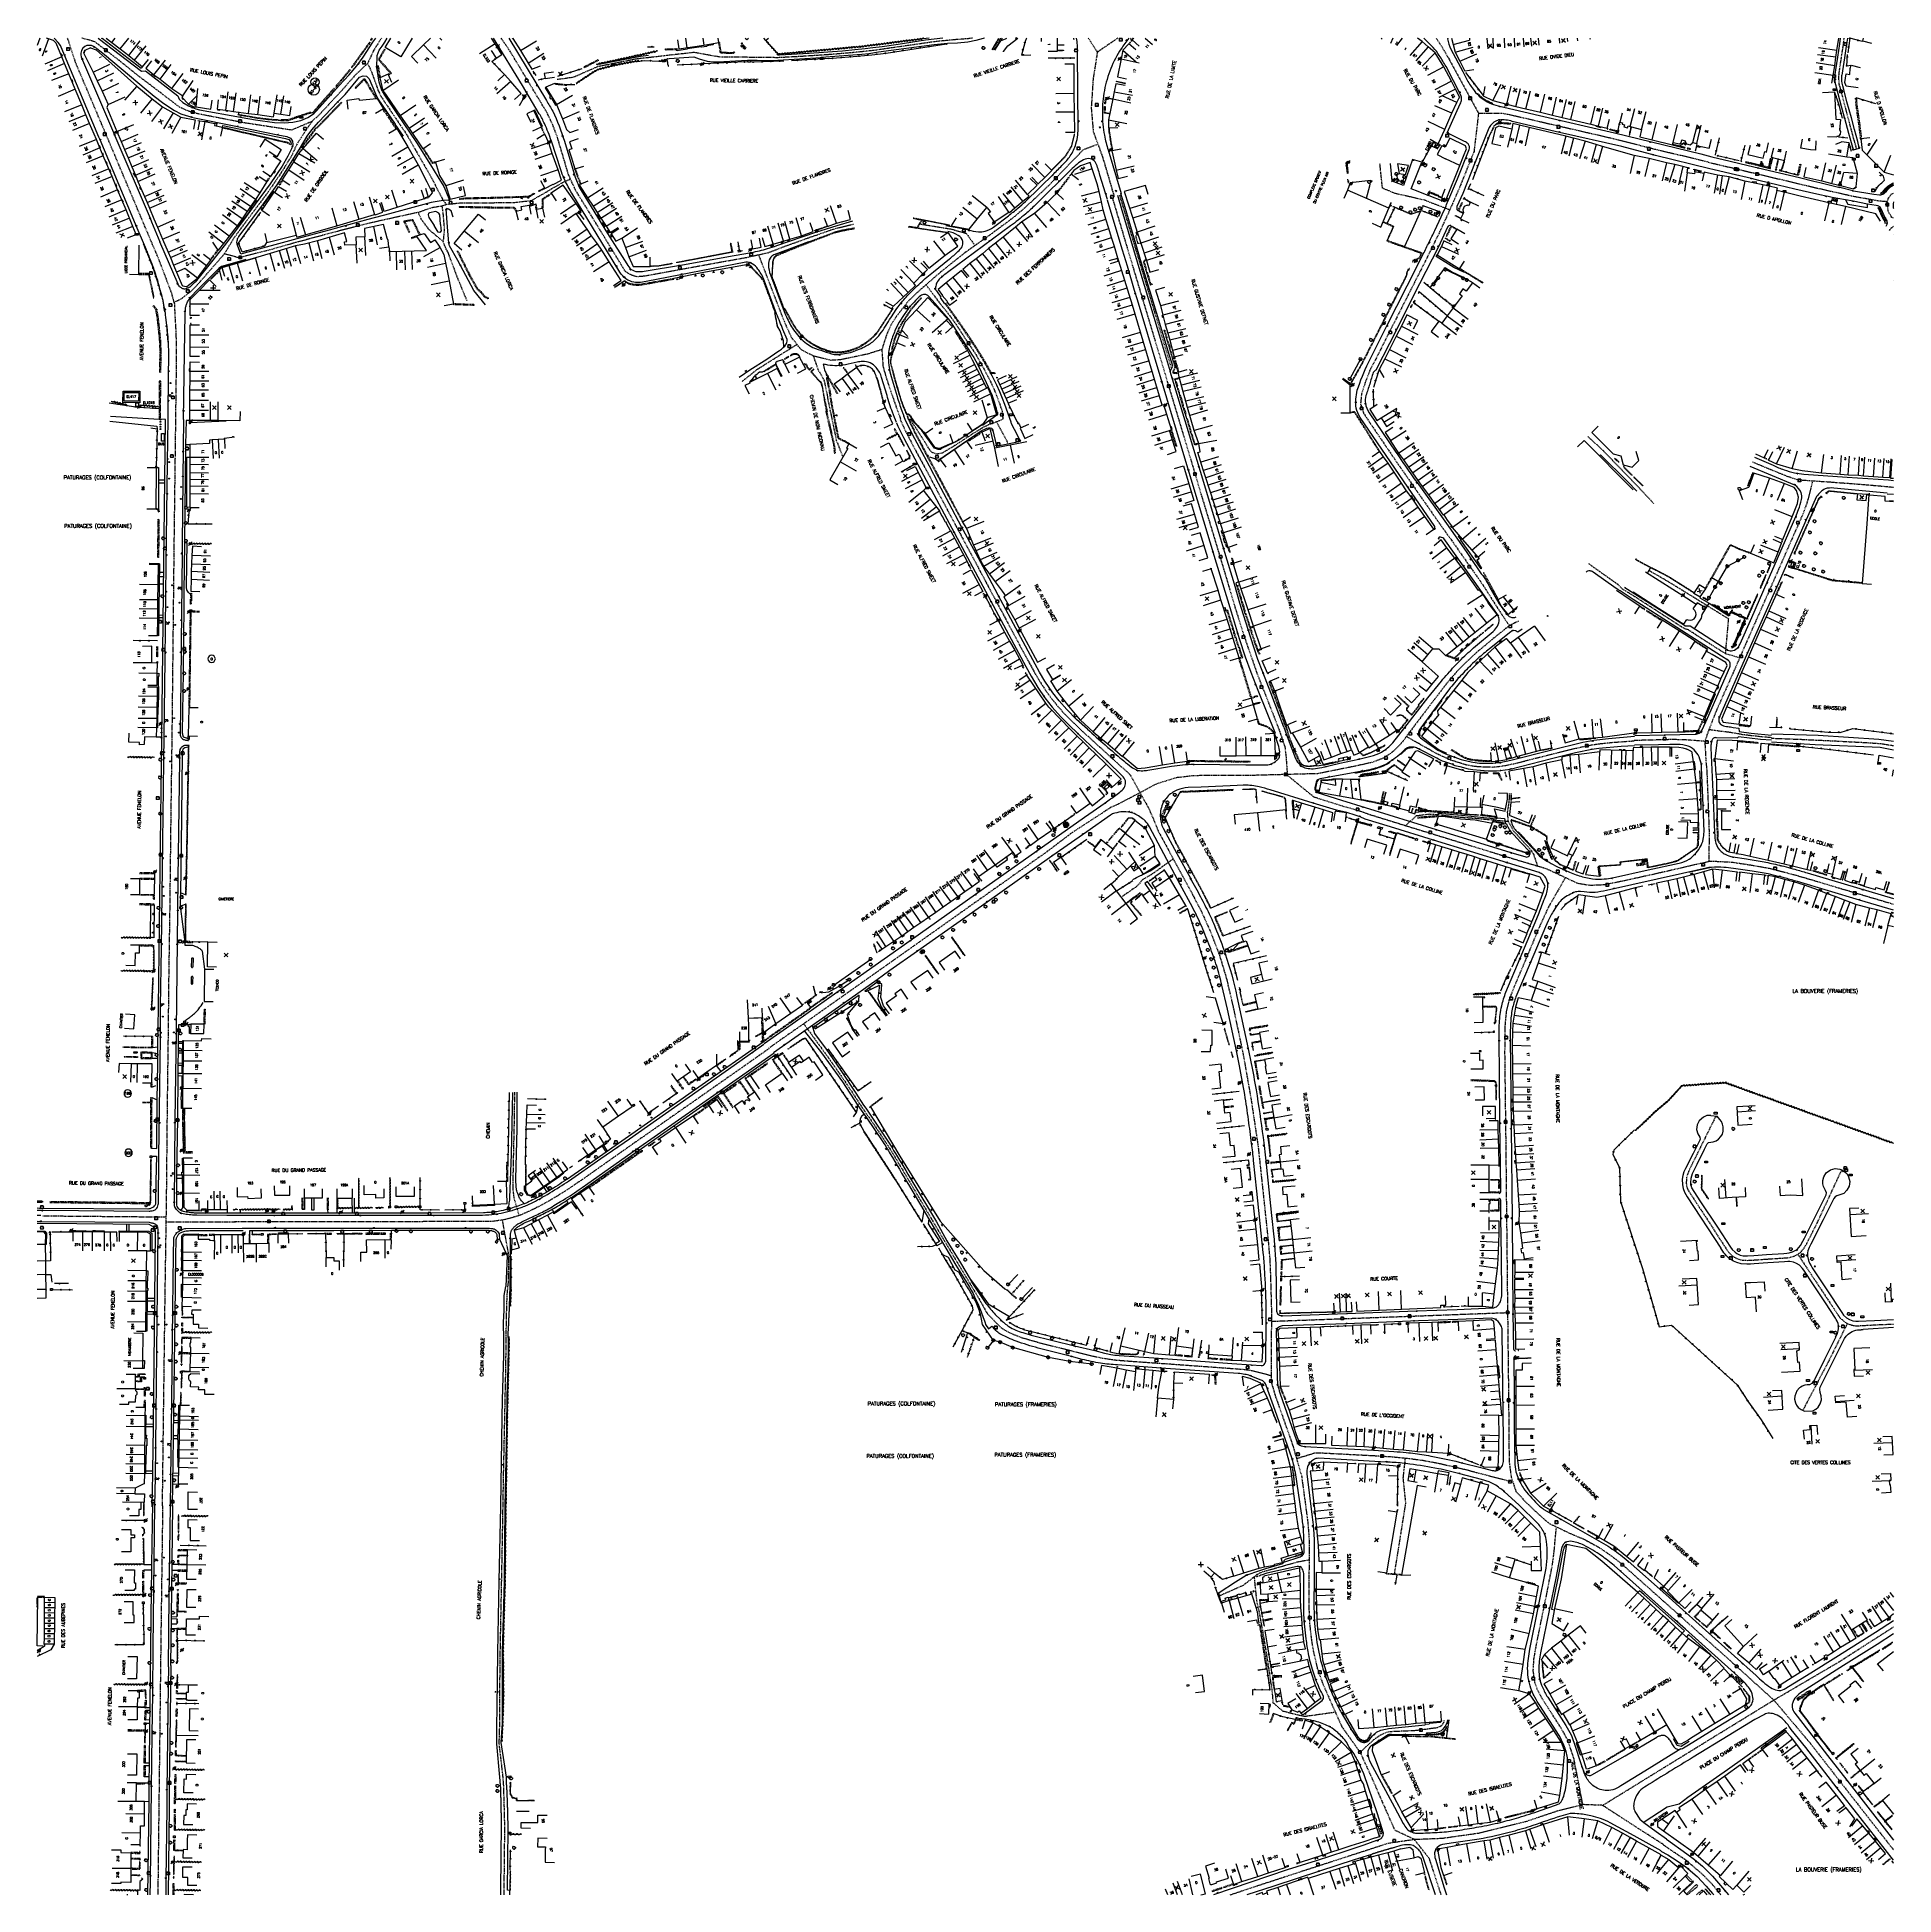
# Model space of a CAD drawing. Header units: millimetres. Extents: x 114000 to 119599, y 121000 to 124063.
# Drawn here: x 114000 to 115000, y 121000 to 122000 of the extents above; entities outside this region: 1.
import ezdxf
from ezdxf.enums import TextEntityAlignment as Align

# ---------------------------------------------------------------- set-up
doc = ezdxf.new("R2010")
doc.units = ezdxf.units.MM
doc.linetypes.add('DASHED', pattern=[0.75, 0.5, -0.25])
doc.layers.get('0').update_dxf_attribs({"linetype": 'CONTINUOUS'})
for name, color, linetype in [('W0001', 6, 'DASHED'), ('W0008', 7, 'CONTINUOUS'), ('W0100', 7, 'CONTINUOUS'), ('W0105', 7, 'CONTINUOUS'), ('W0112', 1, 'DASHED'), ('W0211', 2, 'CONTINUOUS'), ('W0220', 5, 'DASHED'), ('W0300', 7, 'CONTINUOUS'), ('W0302', 3, 'CONTINUOUS'), ('W0310', 3, 'CONTINUOUS'), ('W0322', 7, 'CONTINUOUS'), ('W0330', 7, 'CONTINUOUS'), ('W0334', 7, 'CONTINUOUS'), ('W0400', 7, 'CONTINUOUS'), ('W0420', 7, 'CONTINUOUS'), ('W0432', 7, 'CONTINUOUS'), ('W0471', 7, 'CONTINUOUS'), ('W0980', 7, 'CONTINUOUS'), ('W0984', 7, 'CONTINUOUS'), ('W0989', 7, 'CONTINUOUS'), ('W0991', 7, 'CONTINUOUS'), ('W1102', 7, 'CONTINUOUS'), ('W1471', 7, 'CONTINUOUS'), ('W1473', 7, 'CONTINUOUS'), ('W1474', 7, 'CONTINUOUS')]:
    doc.layers.add(name, color=color, linetype=linetype)
doc.styles.get("Standard").update_dxf_attribs({"font": 'romans.shx', "width": 0.85})

# ---------------------------------------------------------------- blocks, each defined once
blk = doc.blocks.new('t991o')
at = {"color": 0, "linetype": 'Continuous'}
for p, q in [((-1, 1), (1, -1)), ((-1, -1), (1, 1))]:
    blk.add_line(p, q, dxfattribs=at)
blk = doc.blocks.new('t322o')
at = {"color": 0, "linetype": 'Continuous'}
for radius in [0.25, 0.15]:
    blk.add_circle((0, 0), radius, dxfattribs=at)
blk = doc.blocks.new('T400')
for p, q in [((-0.15, 0.3), (0.15, 0.3)), ((-0.15, -0.25), (-0.15, 0.3)), ((-0.15, 0.15), (0.15, 0.15)), ((-0.15, 0), (0.15, 0)), ((0.15, 0.3), (0.15, -0.25)), ((-0.15, -0.15), (0.15, -0.15)), ((-0.15, -0.25), (-0.15, -0.3)), ((-0.15, -0.3), (0.15, -0.3)), ((0.15, -0.3), (0.15, -0.25))]:
    blk.add_line(p, q)
blk = doc.blocks.new('T420')
for p, q in [((0.7, 0.7), (-0.8, 0.7)), ((-0.8, 0.7), (-0.8, -0.8)), ((0.7, 0.7), (0.7, -0.8)), ((0.7, -0.8), (-0.8, -0.8))]:
    blk.add_line(p, q)
blk.add_ellipse((0, 0), major_axis=(-0.53, 0.53), ratio=1, start_param=3.926991, end_param=10.210176)
blk = doc.blocks.new('T471')
for p, q in [((-0.333334, 0.333334), (-0.333334, -0.333334)), ((-0.333334, 0.333334), (0.333334, 0.333334)), ((-0.333334, 0), (0, 0)), ((0.500001, 0.500001), (1.000002, 1.000002)), ((-0.500001, -0.500001), (-1.000002, -1.000002)), ((-0.333334, -0.333334), (0.333334, -0.333334))]:
    blk.add_line(p, q)
blk.add_ellipse((0, 0), major_axis=(0.471405, 0.471405), ratio=1, start_param=5.4977871438, end_param=11.780972451)
blk = doc.blocks.new('t310o')
at = {"color": 0, "linetype": 'Continuous'}
for centre, start, end in [((-0.5, 0.4), 216.8699, 323.1304), ((0.5, -0.4), 36.8699, 143.1303)]:
    blk.add_arc(centre, 0.625, start, end, dxfattribs=at)
blk = doc.blocks.new('t211o')
at = {"color": 0, "linetype": 'Continuous'}
for p, q in [((-0.3, 0.5), (-0.3, 0)), ((0, 1), (0, 0)), ((0.3, 0.5), (0.3, 0))]:
    blk.add_line(p, q, dxfattribs=at)
blk = doc.blocks.new('t112o')
at = {"color": 0, "linetype": 'Continuous'}
for p, q in [((-0.5, 0.5), (0.5, 0.5)), ((-0.5, -0.5), (-0.5, 0.5)), ((0.5, 0.5), (0.5, -0.5)), ((0.5, -0.5), (-0.5, -0.5))]:
    blk.add_line(p, q, dxfattribs=at)
blk = doc.blocks.new('T300')
for p, q in [((-0.8, 0.5), (-0.9, 0.3)), ((-0.9, 0.3), (-0.9, 0.2)), ((-0.9, 0.2), (-0.7, 0.1)), ((-0.7, 0.6), (-0.8, 0.5)), ((-0.8, -0.1), (-0.7, 0.1)), ((-0.6, 0.7), (-0.7, 0.6)), ((-0.7, 0.1), (-0.7, 0.1)), ((-0.5, 0.7), (-0.6, 0.7)), ((-0.3, 0.6), (-0.5, 0.7)), ((-0.3, 0.6), (-0.2, 0.7)), ((-0.2, 0.6), (-0.3, 0.6)), ((-0.2, 0.7), (-0.1, 0.8)), ((-0.1, 0.8), (0.1, 0.8)), ((0.1, 0.8), (0.2, 0.7)), ((0.2, 0.7), (0.3, 0.6)), ((0.3, 0.6), (0.4, 0.5)), ((0.5, 0.5), (0.3, 0.5)), ((0.4, 0.5), (0.4, 0.5)), ((0.6, 0.4), (0.5, 0.5)), ((0.6, 0.4), (0.7, 0.3)), ((0.7, 0.3), (0.7, 0.2)), ((0.7, 0.2), (0.7, 0.1)), ((0.7, 0.1), (0.7, -0.2)), ((-0.8, -0.2), (-0.8, -0.1)), ((-0.7, -0.3), (-0.8, -0.2)), ((-0.8, -0.2), (-0.8, -0.2)), ((-0.7, -0.4), (-0.7, -0.3)), ((-0.5, -0.5), (-0.7, -0.4)), ((-0.4, -0.5), (-0.5, -0.5)), ((-0.4, -0.5), (-0.3, -0.5)), ((-0.3, -0.5), (-0.3, -0.4)), ((-0.3, -0.6), (-0.3, -0.5)), ((-0.3, -0.5), (-0.3, -0.5)), ((-0.2, -0.7), (-0.3, -0.6)), ((-0.1, -0.8), (-0.2, -0.7)), ((0.1, -0.8), (-0.1, -0.8)), ((0.2, -0.7), (0.1, -0.8)), ((0.3, -0.5), (0.2, -0.5)), ((0.3, -0.6), (0.2, -0.7)), ((0.2, -0.7), (0.2, -0.7)), ((0.5, -0.4), (0.3, -0.5)), ((0.3, -0.5), (0.3, -0.6)), ((0.3, -0.5), (0.3, -0.5)), ((0.6, -0.3), (0.5, -0.4)), ((0.7, -0.2), (0.6, -0.3)), ((0.6, -0.3), (0.6, -0.3))]:
    blk.add_line(p, q)
blk = doc.blocks.new('t330o')
at = {"color": 0, "linetype": 'Continuous'}
for p, q in [((0.25, -0.25), (-0.25, 0.25)), ((-0.25, -0.25), (0.25, 0.25)), ((-0.25, 0.25), (-0.25, -0.25)), ((0.25, 0.25), (-0.25, 0.25)), ((0.25, -0.25), (0.25, 0.25)), ((-0.25, -0.25), (0.25, -0.25)), ((-0.25, -0.25), (-0.25, -0.25))]:
    blk.add_line(p, q, dxfattribs=at)
blk = doc.blocks.new('t105o')
for p, q in [((-0.5, 0), (0.5, 0)), ((0.5, 0), (0.2, 0.1)), ((0.5, 0), (0.2, -0.1))]:
    blk.add_line(p, q)
blk = doc.blocks.new('T432')
at = {"flags": 128}
for points in [[(0.8, 0.8), (-0.8, 0.8)], [(-0.8, 0.8), (-0.8, 0)], [(0.8, 0.8), (-0.8, 0)], [(-0.8, 0), (0.8, 0)], [(-0.4, 2.1), (0.4, 2.1)], [(-0.4, 2.1), (-0.4, 1.3)], [(-0.4, 1.3), (0.4, 1.3)], [(0, 1.7), (0.4, 1.7)], [(0.4, 1.3), (0.4, 1.7)], [(0.8, 0), (0.8, 0.8)]]:
    blk.add_lwpolyline(points, dxfattribs=at)
blk = doc.blocks.new('T1471')
at = {"color": 0, "linetype": 'Continuous', "flags": 128}
blk.add_lwpolyline([(-0.75, -0.5), (-0.75, 0.5), (0.75, 0.5), (0.75, -0.5), (-0.75, -0.5)], dxfattribs=at)
blk = doc.blocks.new('T1473')
at = {"color": 0, "linetype": 'Continuous', "const_width": 0.5, "flags": 128}
blk.add_lwpolyline([(-0.25, 0, 1), (0.25, 0, 1)], format="xyb", close=True, dxfattribs=at)
blk = doc.blocks.new('T1474')
at = {"color": 0, "linetype": 'Continuous', "flags": 128}
for points in [[(-0.8, -0.5), (-0.8, 0.5)], [(-0.8, 0), (0.7, 0)], [(0.7, 0), (0.7, -0.5), (0.7, 0.5)]]:
    blk.add_lwpolyline(points, dxfattribs=at)

msp = doc.modelspace()

# ---------------------------------------------------------------- linework, layer by layer
at = {"layer": 'W0001'}
for p, q in [((114218, 121909.6), (114220.4, 121910.4)), ((114516.8, 121793.3), (114522.8, 121782)), ((115000, 121757.9), (114997.1, 121758.2))]:
    msp.add_line(p, q, dxfattribs=at)
for points in [[(114062.2, 121888.7), (114034.6, 121954), (114020.7, 121986.8), (114016.4, 122000)], [(114147.9, 121955), (114137, 121950.4), (114111.6, 121954.3), (114086.9, 121959.1), (114081.2, 121960.7), (114076.7, 121962.8), (114054.4, 121979.7), (114042.7, 121989.1), (114031, 121998), (114024, 122000)], [(114185.5, 122000), (114181.3, 121993.4), (114178, 121986.3), (114171.8, 121980.5), (114164.3, 121972)], [(114439.8, 121899.6), (114429.3, 121897.1), (114415.5, 121892.3), (114403.8, 121888.1), (114393.5, 121884.2), (114382.1, 121881.7), (114327, 121871.7), (114323.2, 121871.4), (114320.1, 121872.3), (114316.9, 121874.2), (114297.3, 121906.3), (114290, 121918.1), (114286.3, 121926.2), (114280.3, 121946.4), (114277.7, 121953.2), (114274.7, 121959.7), (114271.4, 121965.2), (114254.9, 121992.6), (114249.9, 122000)], [(114503.9, 122000), (114501.4, 121999.6), (114494.7, 121999.1), (114487.2, 121998.4), (114480.6, 121997.6), (114472.5, 121996.4), (114465.2, 121995.4), (114458.3, 121994.4), (114452.2, 121993.5), (114446.1, 121992.8), (114439.1, 121992.1), (114432.2, 121991.5), (114425.9, 121991), (114418.6, 121990.5), (114408.7, 121989.9), (114399, 121989.4), (114374.7, 121989.7), (114367.9, 121989.7), (114353.9, 121992.2), (114344.9, 121991.2), (114329.1, 121989.4), (114322.7, 121988.7), (114301.8, 121984.5), (114288.8, 121978.8), (114280.2, 121977.6)], [(114515.2, 121993.6), (114517.1, 121996.8), (114518.9, 121999.7), (114519, 122000)], [(114566.2, 122000), (114571.1, 121992.4)], [(114582.2, 122000), (114571.1, 121992.4), (114568.8, 121977.8), (114567.8, 121962.2), (114568.9, 121949.6), (114573.9, 121936), (114580.2, 121914.5)], [(114753.6, 122000), (114756.9, 121994.9), (114760.7, 121988.4), (114776.4, 121959.5), (114774, 121938.9), (114767, 121921.4), (114763, 121912), (114756, 121896.6), (114748, 121880.3), (114740, 121864.5), (114726.1, 121837.1), (114720.3, 121825.5), (114718.2, 121821.8), (114715.4, 121814.5), (114713.4, 121808.3), (114712.9, 121802.9), (114714.6, 121797.8), (114718.3, 121792.2), (114732.5, 121771.4), (114754.1, 121740.4), (114761.9, 121729.5), (114772.4, 121714.6), (114777.5, 121707.3), (114780.3, 121703.1), (114786.3, 121693.6), (114793, 121683.5)], [(114973.3, 122000), (114972.6, 121995.1), (114970.5, 121981.1), (114970.3, 121978.7), (114970.6, 121975.3), (114972.1, 121969.5), (114974.7, 121959.8), (114977.3, 121949.8), (114980, 121940.1)], [(114178, 121986.3), (114180.3, 121981.4), (114182.3, 121975.6), (114183.8, 121971.5), (114185.1, 121968.8), (114187.1, 121965.7), (114193.3, 121956.6), (114199, 121948.1), (114212.6, 121924.4), (114218.7, 121912.5), (114220.4, 121910.4), (114227.7, 121911.2), (114256.6, 121911.4), (114266.2, 121912.5), (114272.3, 121915.9), (114278.6, 121919.7)], [(114164.3, 121972), (114151.9, 121958.6), (114147.9, 121955), (114140, 121943), (114137.1, 121936.6), (114131.1, 121926.9), (114124, 121916.5), (114116.3, 121906.2)], [(114776.4, 121959.5), (114788.7, 121959.6), (114793.1, 121958.8), (114805.6, 121955.9), (114848.9, 121945.9), (114871.7, 121940.1), (114895, 121934.6), (114901.6, 121932.8)], [(114571.4, 121942.8), (114563.5, 121939.8), (114559.1, 121935.3), (114545.2, 121920.8), (114536.3, 121912.5), (114530.6, 121907.3), (114525.2, 121902.8), (114514.4, 121894.8), (114499.4, 121884.1), (114486.6, 121873.9), (114474, 121862.9), (114469.6, 121858.7), (114466, 121854.1), (114462.9, 121850.1), (114460, 121845.7), (114457.6, 121840.3), (114455, 121832.2), (114455.6, 121823.6), (114456.9, 121818.6), (114459.8, 121809.7), (114465.1, 121794.7)], [(114760.9, 121907.4), (114747.6, 121912.6), (114731.5, 121916.3), (114724.7, 121919.1), (114723.3, 121932.5)], [(114901.6, 121932.8), (114918.8, 121928.7), (114936.1, 121924.6), (114958.8, 121919.2), (114978.4, 121914.8), (114992, 121912.4), (114996.6, 121912), (114997.4, 121914), (114998.8, 121915.9), (115000, 121916.6)], [(114278.6, 121919.6), (114283, 121922.2), (114287.3, 121924.1)], [(114205.3, 121906.1), (114212.4, 121908.7), (114218, 121909.6), (114218.6, 121905.3), (114219.3, 121897), (114218.7, 121890.5)], [(114669.2, 121627.3), (114657.4, 121657.3), (114650, 121678.7), (114645, 121694.7), (114638.6, 121716.3), (114633.8, 121732.3), (114627.1, 121754.3), (114621.6, 121772.8), (114610.7, 121809), (114603.7, 121832.4), (114595.2, 121860.7), (114587.3, 121887), (114579.3, 121914)], [(114583, 121915.5), (114591.9, 121885.7), (114602.1, 121851.7), (114610.9, 121822.2)], [(115000, 121903), (114999, 121903.4), (114997.1, 121906.8), (114996.6, 121912)], [(114231.6, 121858.4), (114226.3, 121871.3), (114221.5, 121884.2), (114219.9, 121887.2), (114218.7, 121890.5), (114215.1, 121893.4), (114211.2, 121896.7), (114207.1, 121902.1), (114205.3, 121906.1), (114199.8, 121904.9), (114180.4, 121900.6), (114163.7, 121896.4), (114139.1, 121889.8), (114123.3, 121885.3), (114116.9, 121883.8), (114112.1, 121882.5)], [(114475.4, 121899.9), (114492, 121897.2), (114500.5, 121894.8), (114505.2, 121888.2)], [(114997.9, 121896.4), (114998.6, 121897.6), (115000, 121898.6)], [(114455, 121832.2), (114447.8, 121829.9), (114441.3, 121828.5), (114432.7, 121826.7), (114427.8, 121826.4), (114418.1, 121828.8), (114411.7, 121832), (114406.4, 121838.7), (114402.5, 121847.3), (114388.7, 121883.2)], [(114485.2, 121858.7), (114478.8, 121867.1)], [(114485.1, 121858.6), (114489.4, 121853.3), (114491.7, 121850.3), (114493.2, 121848.3), (114495.9, 121844.4), (114499.8, 121838.4), (114502.8, 121833.9), (114506, 121829), (114507.9, 121825.6), (114510, 121821.8), (114512.1, 121817.8), (114513.7, 121814.6), (114515.5, 121810.7), (114516.8, 121807.5), (114518.5, 121802.8), (114519.8, 121799.1), (114520.2, 121794.7), (114518.2, 121793.8), (114512.3, 121791.6), (114509.5, 121790.2), (114504.8, 121787.4), (114494.3, 121780.5), (114487.4, 121776.4), (114484.5, 121775.9), (114482.1, 121776.8), (114480.9, 121778.1), (114473.5, 121789.8), (114470.4, 121794.5)], [(114379.7, 121815), (114387.8, 121821.5), (114396.7, 121827.1), (114409.3, 121835)], [(114418.1, 121828.8), (114420.6, 121821.5), (114423.8, 121815.9), (114425.8, 121806.6)], [(114425.7, 121806.4), (114430.5, 121783.3), (114433.8, 121774.8)], [(114464.9, 121794.5), (114467.9, 121788), (114472.7, 121778.8), (114478.5, 121768.1), (114485.2, 121755.5), (114490.7, 121745.1), (114494.6, 121737.9), (114498.5, 121730.6), (114504, 121720.3), (114509, 121710.9), (114514.9, 121699.8), (114519.4, 121691.5), (114525.2, 121680.6), (114530.2, 121671.2), (114533.7, 121664.8), (114537.3, 121658.2), (114540.1, 121653.5), (114543.5, 121648.3), (114546.8, 121643.8), (114549.9, 121640), (114553.8, 121635.6), (114563.5, 121626.3)], [(114835.3, 121785.4), (114844, 121777.4), (114863.4, 121757.3), (114870.7, 121749.4)], [(114924, 121771.7), (114924, 121771.7), (114933.9, 121767.6), (114942.5, 121764.1), (114948.5, 121762.1), (114966, 121760.9), (114979.5, 121759.9), (114990.4, 121759), (114997.1, 121758.4)], [(114956.4, 121761.6), (114953.5, 121750), (114951.2, 121743.8), (114938, 121713.7), (114920.2, 121673.3), (114914, 121659.1), (114904.4, 121637.4), (114902.3, 121632.1), (114899.9, 121625.8), (114898.3, 121621.2), (114898.9, 121611), (114899.4, 121605.2), (114900.1, 121587.6), (114900.7, 121570.8), (114900.4, 121556.4)], [(114917.1, 121666.2), (114909.5, 121668.4), (114901, 121673.8), (114889.5, 121681.2), (114887, 121682.1), (114860.7, 121699.1), (114854, 121703.2), (114852, 121705.3), (114835.9, 121716.8)], [(114909.5, 121668.4), (114911.2, 121687.1), (114894.9, 121697.2), (114878.5, 121707.3), (114868.1, 121713.3)], [(114798, 121686), (114793, 121683.5), (114787.1, 121678.8), (114780.9, 121673.7), (114775.4, 121669.1), (114769.7, 121663.8), (114763.6, 121657.5), (114759.2, 121652.3), (114742.4, 121630.3), (114735.2, 121620.6), (114730.4, 121615.7), (114725.7, 121612.4), (114719.2, 121609.9), (114709.8, 121607.8), (114689.8, 121603.8), (114656.1, 121602.9), (114630.6, 121602.8), (114622.8, 121602.7), (114613.6, 121601.6), (114603, 121598.3), (114582.6, 121587.5), (114578.5, 121585.7), (114572.6, 121581.9), (114557.7, 121572.2), (114544, 121561.8), (114496.3, 121528.1), (114444.9, 121491.7), (114412.4, 121468.8), (114399.3, 121459.6), (114394.2, 121456)], [(114669.1, 121627.2), (114669.8, 121625), (114672.1, 121618.4), (114672.8, 121612.4), (114673.4, 121603.3)], [(114934.3, 121623.2), (114928.9, 121623.6), (114918.8, 121624.8), (114912, 121626), (114906, 121626.7), (114900.5, 121627.5)], [(114563.5, 121626.3), (114582.5, 121608.9), (114588.5, 121603.6), (114598.7, 121585.3), (114601.1, 121579.8), (114604.1, 121572.5), (114621.4, 121540.6), (114627, 121529.9), (114631.8, 121519.2), (114636.9, 121506), (114640.8, 121493), (114644.3, 121477.9), (114649.6, 121452.9), (114653.9, 121428.5), (114657.7, 121403.1), (114660.4, 121377.9), (114663.1, 121352.4), (114664, 121342.2), (114664.4, 121332.1), (114664.9, 121313.7), (114664.8, 121301.6), (114664.7, 121286.4), (114664.7, 121276.4), (114666.9, 121268.9), (114668.1, 121265.5), (114676.3, 121242.3), (114681.1, 121225.6), (114682.6, 121214.6), (114684.5, 121200.3), (114685.1, 121192.9), (114685.2, 121184.5), (114685.1, 121173.3), (114685.1, 121153.1), (114685.4, 121146.2), (114686.5, 121136.6), (114687.7, 121129.9), (114689.6, 121122.1), (114692.2, 121114.5), (114695.2, 121107.6), (114702.9, 121090.3), (114707.9, 121083.5), (114712.8, 121076.5), (114715.5, 121070.4), (114718.3, 121064.5), (114724.6, 121049.9), (114726.7, 121045.4)], [(114759.8, 121611.9), (114754.4, 121614.3), (114748, 121617.9), (114737.5, 121623.8)], [(114759.8, 121611.8), (114769.3, 121608.8), (114773.3, 121608), (114775.9, 121607.7), (114779.8, 121607.5), (114784, 121607.4), (114786.9, 121607.6), (114791.2, 121608.3), (114795.4, 121609.2), (114800.9, 121610.5), (114807, 121612.1), (114813.1, 121613.6), (114819.5, 121615.2), (114826, 121616.9), (114831.6, 121618.1), (114837.2, 121619.3), (114841.2, 121619.9), (114847.8, 121620.6), (114860.2, 121621.5)], [(114898.3, 121621.2), (114889.6, 121621.9), (114881.6, 121622.2), (114866.4, 121621.8), (114860.3, 121621.7)], [(114934.3, 121622.9), (114942.9, 121622.6), (114950.6, 121622.3), (114958.6, 121621.9), (114967.8, 121621.5), (114976.5, 121621), (114985.1, 121620.6), (114993.3, 121620), (114999.7, 121619), (115000, 121619)], [(115000, 121533.4), (114970.4, 121542.2), (114959, 121545.6), (114946, 121549.4), (114932.7, 121552.8), (114922.3, 121554.6), (114913, 121556), (114901.4, 121556.6), (114888.8, 121553.8), (114878.3, 121551.3), (114854, 121545.9), (114844, 121543.9), (114836.5, 121543.6), (114830.1, 121544.6), (114812.9, 121552.6), (114800.3, 121556.3), (114772.6, 121564.8), (114733.3, 121576.9), (114716.6, 121582.1), (114713.5, 121583.3), (114710.6, 121584.2), (114703.2, 121586.3), (114687.9, 121591.1), (114673, 121603.3)], [(114792.9, 121593.2), (114792.9, 121590.1), (114792.7, 121588.3), (114792.1, 121584), (114791.9, 121583.3), (114792.3, 121578.2)], [(114737.1, 121575.8), (114743, 121581.2), (114749.7, 121582.1), (114754.6, 121581.8), (114758.6, 121581.3), (114767.1, 121580.4), (114774.8, 121579.8), (114784.6, 121578.9), (114786.1, 121578.7), (114792.3, 121578.2), (114795.5, 121572.6), (114798.9, 121569), (114804.4, 121563), (114806, 121560.6), (114808.2, 121554)], [(114612, 121557.9), (114600.7, 121549.8), (114597.3, 121547.8), (114595.6, 121546.8), (114592.2, 121543), (114584, 121537.3)], [(114823.2, 121547.8), (114813.9, 121531.6), (114809.1, 121521), (114800.7, 121501), (114795.7, 121489.2), (114792.8, 121481.7), (114791.3, 121475.4), (114790.6, 121467.5), (114790.5, 121453), (114791.1, 121404.7), (114791.5, 121365), (114791.6, 121357.9), (114791.9, 121329.6), (114792.2, 121302.6), (114792.6, 121268.4), (114792.9, 121233.5), (114794, 121225), (114796.6, 121217.2), (114802.4, 121211), (114809.4, 121204.4), (114814.5, 121200), (114827.4, 121193.9), (114833, 121191.7), (114841, 121187.3), (114847, 121183.3), (114853, 121178.7), (114875.6, 121158.6), (114913.5, 121124.8)], [(114412.9, 121469.2), (114428.7, 121447.4), (114436.2, 121436.5), (114444.2, 121424.3), (114450.8, 121414.8), (114459.2, 121402.1), (114465.6, 121391.4), (114472.3, 121380.1), (114487.3, 121354.6), (114495.7, 121340.5), (114503.1, 121328.2), (114508.4, 121319.2), (114511.5, 121313.5), (114516.9, 121307.7), (114519.4, 121305.3), (114523.9, 121302.7), (114530.1, 121300.2), (114542.3, 121296.7), (114557.3, 121293), (114566.7, 121290.6), (114573.8, 121289.1), (114580.4, 121288.1), (114589.1, 121287.4), (114596.1, 121286.9), (114610.5, 121285.9), (114636.9, 121284), (114650.2, 121283), (114654.3, 121282.4), (114664.7, 121279.7)], [(114904.3, 121419.4), (114892, 121394.6), (114889.5, 121389.4), (114888.5, 121386.4), (114888.3, 121383.2), (114888.6, 121381.4), (114889.2, 121379.7), (114893.9, 121372.5), (114903.3, 121358.2), (114903.2, 121358.2), (114910.2, 121347.4), (114911.3, 121345.9), (114913.1, 121344.2), (114914.2, 121343.4), (114916.6, 121342.3), (114918.5, 121341.8), (114921.3, 121341.7), (114924.9, 121341.9), (114931.7, 121342.4), (114941.1, 121343), (114942.8, 121343.1), (114944.4, 121343.4), (114946.4, 121344), (114948.6, 121345.1), (114949.7, 121345.8), (114951.8, 121348.3), (114953.3, 121350.8), (114954.2, 121352.6), (114959.4, 121363), (114972.1, 121390.5)], [(114948.6, 121344.7), (114962, 121324.5), (114969.8, 121312.8), (114970.1, 121312.3), (114971.3, 121310.6), (114973.2, 121308.9), (114975.2, 121307.6), (114977.5, 121306.8), (114979.5, 121306.5), (114981.1, 121306.5), (114981.2, 121306.5), (114990, 121307), (115000, 121307.4)], [(114664.9, 121308.9), (114725.1, 121311.1), (114792.1, 121313.6)], [(114975.1, 121307.7), (114964.9, 121287.2), (114951.1, 121260.9)], [(114678.4, 121235), (114688.2, 121238), (114692.2, 121238), (114719.3, 121236.6), (114729.1, 121236), (114737.5, 121235.2), (114746.1, 121234.1), (114754.7, 121232.5), (114768.9, 121229.2), (114782.9, 121225.5), (114794.8, 121222.4)], [(114736.9, 121235.3), (114735.7, 121224.4), (114737.1, 121211), (114731, 121172.7)], [(114827.9, 121073.1), (114826.3, 121077.9), (114824.8, 121082.4), (114822.9, 121086.4), (114820.2, 121090.9), (114810.7, 121105.7), (114808, 121110.9), (114806.8, 121114.4), (114805.9, 121120.5), (114806.3, 121127.1), (114807.7, 121135.1), (114812.1, 121156.8), (114813, 121161), (114815.1, 121171.8), (114816.3, 121178.1), (114817.2, 121185.3), (114818.4, 121198.1)], [(114685.1, 121180.3), (114678.6, 121179.1), (114662.1, 121174.4), (114660.3, 121173.9), (114659, 121173.4), (114657.7, 121172.9), (114649.6, 121166.6), (114636.9, 121161)], [(114699.3, 121098.3), (114682.9, 121096), (114678.8, 121096.9), (114671.2, 121098.8), (114665.9, 121103.3), (114665.3, 121110.5), (114664.9, 121112.7), (114663.5, 121122.1), (114661.7, 121133.5), (114660.3, 121142.1), (114659.3, 121147.2), (114658.4, 121152.3), (114657.3, 121156.8), (114657, 121158.6), (114655.7, 121171.3)], [(114712.6, 121076.8), (114717.9, 121081.6), (114720.1, 121083.6), (114723.2, 121085.9), (114726.1, 121087.3), (114727.7, 121087.8), (114728.7, 121088), (114742.7, 121088.6), (114748.1, 121089.3), (114750, 121089.6), (114754.3, 121090.1), (114756.6, 121091.2), (114757.8, 121092.9), (114758.1, 121094.1)], [(114955, 121081.8), (114976.2, 121054.6), (115000, 121024.2)], [(114907, 121000), (114902.9, 121005), (114897.7, 121010.5), (114888.1, 121018.7), (114876.2, 121026.7)]]:
    msp.add_lwpolyline(points, dxfattribs=at)
at = {"layer": 'W0001', "flags": 128}
for points in [[(114112.1, 121882.5), (114108.7, 121881.6), (114100.9, 121883.8), (114106.3, 121892.7), (114116.3, 121906.2)], [(114067.5, 121209.5), (114068.1, 121257.9), (114068.9, 121319.6), (114069.7, 121372.9), (114070.2, 121424.7), (114070.7, 121462.8), (114071, 121492.2), (114071.6, 121532.5), (114072.1, 121576.1), (114072.8, 121628.2), (114073.3, 121675.4), (114073.9, 121731.2), (114074.6, 121786.6), (114074.9, 121810.8), (114075.1, 121825.2), (114075.1, 121833.7), (114074.9, 121841.6), (114074.4, 121850.1), (114074.1, 121856.6), (114072.6, 121862.2), (114070.7, 121867.2), (114068.4, 121873.4), (114066.2, 121879.2), (114063.8, 121885.1), (114062.2, 121888.7)], [(114073.8, 121857.7), (114077.8, 121859.7), (114082.7, 121863.5), (114086.4, 121867.2), (114100.9, 121883.8)], [(114394.3, 121455.8), (114362.5, 121433.5), (114328.9, 121410), (114312.9, 121398.8), (114301.7, 121390.9), (114293.9, 121385.4), (114286.1, 121380.1), (114280.1, 121376.3), (114273.8, 121372.6), (114267.1, 121369.1), (114259.7, 121365.8), (114252.3, 121363.7), (114245.1, 121362.6), (114235.1, 121362.6), (114223.8, 121362.6), (114195.8, 121362.5), (114153.3, 121362.5), (114106.3, 121362.5)], [(114259.7, 121365.8), (114257.1, 121374.7), (114256.5, 121379.1), (114256.4, 121383.8), (114256.7, 121398.9), (114257.1, 121416.5), (114257.3, 121432.2)], [(114002, 121365.8), (114000, 121365.8)], [(114003, 121365.7), (114069.6, 121365.1)], [(114069.6, 121362.4), (114107, 121362.4)], [(114250.5, 121363.4), (114254, 121344), (114253.6, 121327.8)], [(114251, 121063.4), (114248.9, 121081.6), (114249.2, 121091.3), (114249.3, 121114.8), (114249.5, 121131.9), (114250.6, 121187.9), (114251.3, 121227.9), (114252.5, 121284.6), (114252.8, 121310.8), (114253.2, 121322.8), (114253.6, 121327.8)], [(114067.6, 121209.5), (114066.7, 121143), (114065.4, 121034.9), (114065, 121000)], [(114000, 121155), (114000, 121160.3)], [(114913.5, 121124.8), (114935.5, 121104.9), (114971, 121125.7), (115000, 121144.3)], [(114843.3, 121048.2), (114907.8, 121087.9), (114935.5, 121104.9), (114955, 121081.8), (114955, 121081.8)], [(114728, 121027.9), (114741.8, 121029.9), (114756.8, 121030.5), (114776.6, 121033.3), (114801.9, 121039.5), (114819.6, 121045.5), (114832.6, 121048.6), (114827.9, 121073.1), (114827.9, 121073.1)], [(114251.6, 121000), (114251.6, 121004.9), (114251.8, 121025.2), (114251.9, 121032.1), (114251.9, 121037.6), (114251.7, 121045.9), (114251.5, 121053), (114251.3, 121059.1), (114251, 121063.4)], [(114876.3, 121026.9), (114861.8, 121036.2), (114843.3, 121048.2), (114832.6, 121048.6), (114832.6, 121048.6)], [(114756.3, 121000), (114750, 121019.4), (114741.8, 121029.9), (114731.5, 121034.7), (114726.7, 121045.4), (114726.7, 121045.4)], [(114642.7, 121000), (114648.8, 121002.1), (114663.4, 121006.9), (114686.7, 121014.5), (114713.8, 121023.3), (114728, 121027.9)]]:
    msp.add_lwpolyline(points, dxfattribs=at)
at = {"layer": 'W0008'}
for p, q in [((114185.9, 121971.4), (114187.2, 121969.2)), ((114190.6, 121957), (114192.9, 121953.6)), ((114219.1, 121920), (114220.2, 121917.6)), ((114220.3, 121907.9), (114220.5, 121908.2)), ((114210.9, 121905.7), (114211.4, 121905.8)), ((114211, 121903.3), (114213.8, 121899)), ((114217.3, 121899.6), (114217.4, 121897.4)), ((115000, 121761.6), (114997.2, 121761.8)), ((114996.5, 121754.6), (115000, 121754.3)), ((114901.6, 121419.8), (114904.9, 121419.3)), ((115000, 121305.5), (114983.6, 121304.4))]:
    msp.add_line(p, q, dxfattribs=at)
for points in [[(114058.3, 121887.2), (114053.4, 121898.8), (114051.2, 121904), (114034, 121945.2), (114033.3, 121946.6), (114014.8, 121990.8), (114012.5, 121995.9), (114011.4, 121997.6), (114009.1, 122000)], [(114032.8, 122000), (114056.2, 121982.2), (114058.3, 121982.4), (114075.7, 121968.9), (114076.5, 121967), (114078.4, 121965.2), (114081.5, 121963.4), (114083.6, 121962.5), (114085.4, 121961.9), (114087.5, 121961.4), (114109.5, 121957.4), (114110.5, 121957.2), (114117.7, 121955.9), (114127.8, 121954.5), (114133, 121954.3), (114137.7, 121954.7), (114142.1, 121955.6), (114145.9, 121957.2), (114148.8, 121959.2), (114150.4, 121960.7), (114158.4, 121969.5), (114162.7, 121974.4)], [(114162.7, 121974.4), (114168.1, 121980.1), (114172.2, 121985), (114175.7, 121989.7), (114180.9, 121997.7), (114182.4, 122000)], [(114185.9, 121971.4), (114184.3, 121976.3), (114183, 121984.2), (114183.1, 121990.6), (114184.3, 121993.4), (114185.9, 121995.7), (114187.3, 121997.7), (114188.5, 122000)], [(114487.8, 122000), (114478.5, 121998.9), (114463.8, 121996.6), (114455.2, 121995.3), (114450.2, 121994.7), (114446.1, 121994.2), (114440.4, 121993.6), (114433.9, 121992.9), (114428.5, 121992.5), (114421.1, 121992), (114415.8, 121991.6), (114399.9, 121990.7), (114398.9, 121990.7)], [(114510.4, 122000), (114509.6, 121999.7), (114505.7, 121998.7), (114501.3, 121997.8), (114495.8, 121997.3), (114490.3, 121997.1), (114483.2, 121996.4), (114453.2, 121992.3), (114448, 121991.5), (114444.2, 121991.2), (114422.3, 121989.5)], [(114973.5, 121957.2), (114971.9, 121963.2), (114970.1, 121970), (114969.2, 121973.3), (114969, 121974.3), (114968.8, 121975.3), (114968.6, 121976.4), (114968.5, 121977), (114968.5, 121977.7), (114968.5, 121978.2), (114968.5, 121978.9), (114968.5, 121979.7), (114968.6, 121980.6), (114968.7, 121981.4), (114968.9, 121982.9), (114970, 121989.7), (114971.1, 121996.9), (114971.5, 122000)], [(114975.1, 122000), (114974.4, 121995.7), (114973.5, 121989.4), (114972.5, 121982.4), (114972.3, 121981.1), (114972.2, 121980)], [(114032.1, 121994.3), (114030.9, 121995.1), (114030.3, 121995.5), (114029.2, 121995.9), (114026.8, 121996), (114025.6, 121995.5), (114024.7, 121994.6), (114023.9, 121993.3), (114023.5, 121991.8), (114023.6, 121990.9), (114023.8, 121989.8), (114024.3, 121988.6), (114024.5, 121988.1), (114041.7, 121947.8), (114041.8, 121947.4), (114060.8, 121902.9), (114061.6, 121901), (114066.1, 121890.3)], [(114032.1, 121994.3), (114034.4, 121992.6), (114036.2, 121991.2), (114058.7, 121972.2), (114063.1, 121968.6), (114067.6, 121965.3), (114070.4, 121963.3), (114073.9, 121960.9), (114077.4, 121959.2), (114080.3, 121958.2), (114082.2, 121957.7), (114083.1, 121957.4), (114084.7, 121957.1), (114107.9, 121952.4), (114108.7, 121952.2), (114129.6, 121947.9), (114134.5, 121946.9), (114136.5, 121946), (114137.5, 121944.4), (114137.7, 121942.6), (114137.5, 121941.7), (114137, 121940.4), (114135.1, 121936.4), (114131.9, 121931), (114125.5, 121921.4), (114114.9, 121907.1)], [(114329.3, 121990.6), (114325.1, 121990.1), (114302.8, 121985.8), (114302.7, 121986.1)], [(114340.4, 121989), (114353.8, 121989.8), (114356.6, 121988.8), (114361, 121987.6), (114364.3, 121987.2), (114366.6, 121987.2), (114382.7, 121988.1), (114387.8, 121988.1), (114393.2, 121987.9), (114398.9, 121988), (114422.4, 121989.5)], [(114165.9, 121969.6), (114173.7, 121978.9), (114175.6, 121979.6), (114177.5, 121979.5), (114178.8, 121978.1), (114182.2, 121969.9), (114183.6, 121967.2), (114190.6, 121957)], [(114973.5, 121957.2), (114973.6, 121956.9), (114975.8, 121948.8), (114978.2, 121940), (114978.3, 121939.7), (114981.6, 121940.6), (114981.5, 121940.9), (114980.7, 121944.2), (114978.9, 121950.8), (114977.3, 121957.1), (114974.9, 121965.7), (114973.2, 121972.3), (114972.7, 121974.2), (114972.4, 121975.6), (114972.2, 121976.8), (114972.1, 121977.4), (114972.1, 121977.9), (114972.1, 121978.5), (114972.1, 121979.1), (114972.2, 121980)], [(114117.8, 121905.2), (114119.2, 121907.1), (114121, 121909.4), (114129.3, 121921), (114141.4, 121940.1), (114141.9, 121941), (114145.5, 121947.2), (114147.9, 121950.5), (114151.5, 121954.7), (114162, 121965.6), (114165.9, 121969.6)], [(114187.2, 121969.2), (114194.2, 121958.9), (114204.3, 121943.7), (114211.9, 121931.7), (114215.9, 121925.3), (114219.1, 121920)], [(114197.4, 121947.1), (114192.9, 121953.6)], [(114993.8, 121906.8), (114993.7, 121907.3), (114993.4, 121907.8), (114993.2, 121908.3), (114992.9, 121908.7), (114992.4, 121909.1), (114992, 121909.4), (114991.5, 121909.6), (114990.7, 121909.8), (114986, 121910.6), (114978.3, 121912.1), (114974.2, 121912.8), (114970, 121913.6), (114967, 121914.2), (114964.7, 121914.6), (114963.7, 121914.8), (114960.3, 121915.5), (114954.8, 121916.8), (114946.9, 121918.6), (114937.9, 121920.8), (114927.4, 121923.3), (114923.4, 121924.3), (114912.5, 121926.9), (114902.7, 121929.2), (114901, 121929.6)], [(114902.1, 121936), (114911.9, 121933.7), (114921.7, 121931.4), (114927, 121930), (114938.5, 121927.4), (114949.3, 121924.8), (114957.1, 121922.9), (114960.2, 121922.2), (114971, 121919.5)], [(114987.9, 121917.6), (114989.9, 121917.3), (114990.1, 121917.5), (114990.8, 121918.7), (114991.4, 121919.6), (114992.3, 121920.7), (114992.9, 121921.4), (114993.7, 121922.1), (114994.5, 121922.9), (114995.1, 121923.4), (114994.5, 121925.6), (114992.3, 121927.8)], [(114220.2, 121917.6), (114222.2, 121912.7), (114218.7, 121912.5), (114212.3, 121911.4), (114204.4, 121909.3), (114189.8, 121905.4), (114178.1, 121902.3), (114157.3, 121896.6), (114139.8, 121891.9), (114111.6, 121884.1)], [(115000, 121920.7), (114999.3, 121920.3), (114998.5, 121919.8), (114997.7, 121919.2), (114997, 121918.5), (114996.3, 121917.8), (114995.7, 121917), (114995.3, 121916.6), (114994.9, 121916.2), (114994.5, 121915.9), (114994, 121915.7), (114993.5, 121915.5), (114993, 121915.3), (114992.4, 121915.3), (114989.3, 121915.7), (114986.1, 121916.3), (114980.6, 121917.2), (114979.5, 121917.4), (114978.6, 121917.6), (114978.1, 121917.7), (114971, 121919.5)], [(114241.6, 121856.3), (114235.2, 121864.1), (114226.6, 121880.1), (114222.2, 121888.1), (114221.8, 121889.6), (114221, 121898.3), (114220.3, 121907.9)], [(114224.1, 121903.5), (114223.1, 121907), (114221.5, 121907.9), (114220.5, 121908.2)], [(114576.4, 121912.9), (114581.6, 121895.5), (114584.5, 121885.9), (114587.1, 121877.3), (114591, 121864.2), (114592.5, 121859.2), (114600.6, 121832), (114606.4, 121812.8), (114610.4, 121799.5), (114624.9, 121751.2), (114635.1, 121717.4), (114643.1, 121690.9), (114647.5, 121676.6), (114650.8, 121666.7), (114653.8, 121658.5), (114657.5, 121648.7), (114666.9, 121625.7)], [(114610.5, 121820.3), (114604, 121841.8), (114594.2, 121874.5), (114584.5, 121907.2), (114582.1, 121915.1)], [(114671.6, 121628.8), (114664.5, 121647.3), (114660.2, 121658.4), (114657.6, 121665.3), (114653.7, 121676.9), (114649.8, 121689.4), (114647.8, 121695.7), (114644.9, 121705.8), (114639.7, 121723), (114635.4, 121737.2), (114626.6, 121766.5), (114618.4, 121793.9), (114610.4, 121820.4), (114611.7, 121823.2), (114609.2, 121831.3), (114599.6, 121863.4), (114599.2, 121864.5), (114598.5, 121866.9), (114594.9, 121878.8), (114586, 121908.7), (114583.8, 121916.2)], [(114974.2, 121912.8), (114975.4, 121910.6), (114986, 121908.7), (114985.9, 121909.5), (114985.9, 121910.5), (114986, 121910.6)], [(115000, 121911.7), (114999.7, 121910.7), (114999.7, 121909.6), (114999.8, 121908.6), (115000, 121908.1)], [(114210.9, 121905.7), (114210.6, 121904.7), (114211, 121903.3)], [(114217.3, 121899.6), (114216.9, 121904.7), (114216.3, 121905.7), (114214.8, 121906.5), (114211.4, 121905.8)], [(114217.4, 121897.4), (114217.6, 121896.1), (114217, 121895.2), (114216.1, 121895.4), (114213.8, 121899)], [(114993.8, 121906.8), (114994.1, 121905.9), (114994.5, 121905), (114994.9, 121904.2), (114995.5, 121903.2), (114995.9, 121902.6), (114996.1, 121902.1), (114996.3, 121901.6), (114996.4, 121901.1), (114996.5, 121900.5), (114996.4, 121899.5), (114995.9, 121898.5)], [(115000, 121894.4), (114999.9, 121894.3)], [(114483.5, 121857), (114485.7, 121854.5), (114490.9, 121848.6), (114491.9, 121847.3), (114501.8, 121832.1), (114503.3, 121829.8), (114504.5, 121827.9), (114505.6, 121825.9), (114507, 121823.3), (114511.3, 121814.5), (114512.3, 121812.2), (114513.4, 121809.9), (114514.2, 121808), (114514.8, 121806.3), (114515.5, 121804.1), (114517.1, 121798.4), (114517.4, 121798.5), (114517.4, 121797.5), (114517, 121796.8), (114509.2, 121791.4), (114509, 121791.6), (114496.7, 121783.6), (114495.5, 121782.8), (114494.5, 121782.3), (114494.5, 121782.3), (114493.7, 121781.9), (114487.2, 121779), (114486.7, 121778.4), (114485.4, 121778.4), (114484, 121778.9), (114483.3, 121779.2), (114476.5, 121788.7), (114472.6, 121792.7), (114470.9, 121794.7), (114469.8, 121794.2)], [(114489, 121856.9), (114486.6, 121860.3)], [(114480.7, 121774.5), (114484, 121773.3), (114485.1, 121772.4), (114508.5, 121788.5), (114511.5, 121789.8), (114512.4, 121790.1), (114513.4, 121790.1), (114514.1, 121789.9), (114514.6, 121789.4), (114516.7, 121780.2), (114529.7, 121782.8), (114526.5, 121789.1), (114524.9, 121792.3), (114524.6, 121793.2), (114521.2, 121802.6), (114520, 121805.9), (114518.5, 121809.5), (114516.9, 121813.1), (114515.5, 121815.9), (114514.4, 121818), (114513.7, 121819.4)], [(114462.9, 121792.8), (114463.7, 121791), (114464.8, 121788.5), (114466.6, 121784.9), (114477.5, 121764.5), (114510.9, 121702.1), (114523.4, 121678.6), (114532.5, 121661.6), (114535.5, 121656.3), (114539.1, 121650.2), (114542.9, 121644.7), (114546.8, 121639.7), (114551.3, 121634.6), (114555.2, 121630.7), (114561.3, 121624.8)], [(114565.8, 121627.7), (114559.9, 121633), (114554.7, 121638.3), (114550.5, 121643.1), (114547.2, 121647.3), (114542.9, 121653.6), (114540, 121658.5), (114537.6, 121662.8), (114528.6, 121679.5), (114517.6, 121700), (114509.6, 121715.2), (114504.5, 121724.6), (114498, 121736.8), (114491.3, 121749.4), (114485.6, 121760), (114480.6, 121769.4), (114475.4, 121779.1), (114471.3, 121786.9), (114467.6, 121794.5), (114466.9, 121796.3)], [(114762.4, 121608.7), (114763.6, 121608.3), (114766.3, 121607.6), (114770.9, 121606.4), (114773.4, 121606), (114781.6, 121605.4), (114786.1, 121605.3), (114788.4, 121605.5), (114788.1, 121605.5), (114793.5, 121606.3), (114815.8, 121612), (114828.6, 121615.2), (114837.4, 121617), (114841.3, 121617.6), (114853.2, 121618.7), (114860.4, 121618.9)], [(114764.5, 121612.4), (114767.1, 121611.5), (114770.8, 121610.5), (114773.4, 121610), (114777, 121609.5), (114780.4, 121609.4), (114784.1, 121609.5), (114787.4, 121609.8), (114787.9, 121609.8), (114793.8, 121611.1), (114815.2, 121616.4), (114832.6, 121620.7), (114838.5, 121621.9), (114846.4, 121622.8), (114860.4, 121624.1)], [(115000, 121621.2), (114992, 121622.3), (114959.4, 121624.4), (114934.2, 121625)], [(114934.2, 121620.9), (114957.7, 121619.5), (114992.8, 121618.1), (115000, 121616.7)], [(114901.6, 121419.8), (114899.4, 121419.7), (114897.6, 121418.9), (114895.3, 121416.9), (114894.2, 121414.7), (114893.9, 121412.2), (114894.5, 121409.8), (114895.7, 121408.1), (114895.8, 121407), (114895.6, 121406.5), (114892, 121399.3), (114888, 121391.1), (114887.1, 121389.3), (114886.5, 121387.4), (114886.2, 121385.4), (114886.3, 121382.4), (114886.6, 121380.4), (114887.4, 121378.5), (114888.8, 121375.9), (114907, 121348.3)], [(114905.3, 121359.5), (114895.9, 121373.8), (114891.4, 121380.7), (114891, 121382), (114890.8, 121383.4), (114890.9, 121385.9), (114891.7, 121388.5), (114894.2, 121393.5), (114898.2, 121401.6), (114899.6, 121404.4), (114900.4, 121405.2), (114901.5, 121405.4), (114902.9, 121405.6), (114904.4, 121406.1), (114905.7, 121406.9), (114907, 121408.4), (114907.8, 121409.7), (114908.2, 121411.2), (114908.3, 121413.6), (114907.9, 121415), (114907.3, 121416.4), (114906.4, 121417.6), (114904.9, 121419.3)], [(114905.2, 121359.5), (114912.2, 121348.8), (114913.1, 121347.5), (114914.6, 121346.1), (114915.5, 121345.4), (114917.4, 121344.5), (114918.9, 121344.2), (114921.3, 121344.1), (114924.7, 121344.3), (114931.6, 121344.8), (114940.9, 121345.4), (114942.5, 121345.5), (114943.8, 121345.7), (114945.6, 121346.3), (114947.4, 121347.2), (114948, 121347.6), (114949.9, 121349.7), (114951.2, 121352), (114952.1, 121353.7), (114957.3, 121364.1), (114963.7, 121377), (114963.8, 121378), (114963.4, 121379.3), (114962.3, 121381.5), (114961.9, 121382.9), (114961.9, 121384.8), (114962.4, 121386.7), (114963.7, 121388.8), (114966, 121390.4), (114968.6, 121391.1), (114971.1, 121390.9), (114972.5, 121390.3), (114973.1, 121389.9), (114974.8, 121388.4), (114975.8, 121386.6), (114976.4, 121384.2), (114976, 121381.6), (114974.9, 121379.5), (114973.2, 121377.8), (114970.6, 121376.8), (114969.4, 121376.5), (114968.6, 121376), (114967.8, 121375), (114962.1, 121363.6), (114955.4, 121350.4), (114954.6, 121348.6), (114953.9, 121346.8), (114953.7, 121345.7), (114953.6, 121344.8), (114953.6, 121344), (114954.1, 121341.6), (114954.7, 121340.2), (114955.6, 121338.7), (114956.2, 121337.6), (114964, 121325.8), (114971.8, 121314.1), (114972.1, 121313.6), (114973.1, 121312.2), (114974.6, 121310.8), (114976.2, 121309.8), (114978.1, 121309.2), (114979.7, 121308.9), (114981.1, 121308.9)], [(114968.8, 121300.3), (114969.3, 121301.2), (114969.8, 121302.4), (114970.2, 121303.7), (114970.4, 121305), (114970.4, 121305.8), (114970.3, 121306.6), (114970.1, 121307.7), (114969.7, 121309), (114969.1, 121309.9), (114968.7, 121310.6), (114963.3, 121318.8), (114956.8, 121328.6), (114951.7, 121336.5), (114951, 121337.4), (114949.4, 121339.1), (114947.8, 121340.1), (114946.1, 121340.8), (114944.2, 121341.1), (114943, 121341.1), (114941.3, 121341), (114932.2, 121340.3), (114925, 121339.8), (114923, 121339.7), (114921, 121339.6), (114918, 121339.8), (114915.6, 121340.5), (114913.8, 121341.3), (114912.4, 121342.1), (114911.1, 121343.1), (114910, 121344.1), (114909.3, 121345), (114908.6, 121345.8), (114908.1, 121346.7), (114907, 121348.3)], [(114981, 121308.9), (114989.8, 121309.3), (115000, 121309.8)], [(114968.8, 121300.2), (114962.8, 121288.3), (114957.4, 121277.3), (114957.1, 121276.9), (114956.6, 121276.3), (114955.9, 121275.3), (114954.7, 121274.7), (114953.5, 121274.7), (114952.2, 121274.5), (114950.7, 121273.9), (114950, 121273.5), (114949.3, 121273), (114947.9, 121271.4), (114946.8, 121268.6), (114946.7, 121266.9), (114947.2, 121265), (114947.8, 121263.7), (114948.6, 121262.5), (114950.2, 121261.3), (114952.1, 121260.5), (114956.6, 121260.7), (114958.1, 121261.6), (114959.4, 121262.7), (114960.4, 121264.4), (114961.1, 121266.6), (114961, 121268.8), (114960.4, 121270.6), (114960.2, 121272.3), (114960.4, 121273.4), (114963.5, 121279.6), (114972.8, 121298.2), (114972.8, 121298.2), (114973.6, 121299.7), (114974.4, 121300.8), (114975.6, 121302), (114976.8, 121302.9), (114977.7, 121303.4), (114978.6, 121303.7), (114979.7, 121304.1), (114980.6, 121304.2), (114982.6, 121304.3), (114982.6, 121304.4), (114983.6, 121304.4)], [(114877.6, 121030), (114888.7, 121022), (114892.8, 121019), (114897, 121015.5), (114902.4, 121010.1), (114905.7, 121006.3), (114911, 121000)], [(114874.7, 121023.6), (114878.4, 121021.6), (114883.5, 121018.4), (114888.1, 121015.1), (114894.2, 121009.8), (114899.1, 121004.7), (114902.5, 121000.7), (114903.2, 121000)]]:
    msp.add_lwpolyline(points, dxfattribs=at)
at = {"layer": 'W0008', "flags": 128}
for points in [[(114383.9, 121821.3), (114393, 121827), (114398.9, 121831.1, 0.0537), (114402.7, 121834.1, 0.1135), (114403.8, 121836, 0.0655), (114404, 121837.6), (114401.7, 121843.1, -0.0032), (114400.1, 121847.1, -0.0053), (114398.3, 121851.5), (114391.3, 121870.5, 0.047), (114388.3, 121875.6, 0.0975), (114385.2, 121878.4, 0.1786), (114381.7, 121879.2), (114328, 121868.9), (114325, 121868.4, -0.0947), (114321.4, 121868.5, -0.1094), (114317.2, 121870.3, -0.0781), (114313.9, 121873.9), (114306.7, 121885.8), (114288.6, 121915.5, -0.0232), (114284.7, 121922.6, -0.0123), (114283.8, 121924.4, -0.0199), (114282.1, 121929.1), (114277, 121944.5, 0.025), (114273.3, 121953.9, 0.0245), (114270.5, 121959.2), (114261.4, 121974.4), (114245.9, 122000, -0.0044)], [(114254.1, 122000), (114274.3, 121966.4, -0.0147), (114277.7, 121960.6, -0.0408), (114284, 121944.4), (114289.9, 121925, 0.0121), (114291.2, 121921.6, 0.0451), (114293, 121917.9), (114307.3, 121894.7), (114317.6, 121878.4, 0.0891), (114320, 121875.4, 0.1376), (114323.5, 121874.2, 0.0516), (114326.9, 121874.4), (114347.7, 121877.9), (114375.5, 121882.8), (114384.8, 121884.5, 0.0257), (114393.5, 121886.6, 0.0135), (114398.4, 121888.2), (114419.5, 121895.5), (114430.9, 121899.1), (114439.4, 121901.6)], [(114489.5, 121899.1), (114501.5, 121896.8), (114501.5, 121896.6, 0.032), (114507, 121895.7, 0.0795), (114510.6, 121895.9, 0.0811), (114515.1, 121898.2), (114523.2, 121904.2, 0.0027), (114528.3, 121908.4, 0.0215), (114532.4, 121912), (114547.6, 121926.9, 0.0063), (114552.6, 121931.9, 0.0425), (114556.5, 121936.5, 0.0761), (114559.6, 121943, 0.0492), (114560.6, 121947.9, 0.018), (114560.8, 121951.9), (114560.6, 121971.1), (114560.5, 121992.4, 0.046171), (114559.9, 122000, 0.0441)], [(114509.8, 122000, -0.000122), (114509.8, 122000)], [(114515.8, 121993.5), (114520.1, 122000, -0.0186)], [(114588, 122000, 0.016006), (114583.9, 121994.2, 0.0506), (114578.3, 121983.5, 0.0469), (114574.9, 121971.8, 0.0464), (114573.8, 121959.6, 0.0502), (114574.9, 121947.6, 0.0188), (114576.9, 121939.7), (114583.9, 121916.2)], [(114752.3, 121735.5), (114752.5, 121735.4, 0.0362), (114752.9, 121736.4, 0.2211), (114752.9, 121736.9), (114738.4, 121758.1), (114712.6, 121795.7, -0.0593), (114710.5, 121800.7, -0.0853), (114711.1, 121810.3, -0.0328), (114717.1, 121825.2), (114727.1, 121845), (114743.4, 121877.2), (114746.7, 121883.7, 0.0009), (114749.8, 121890, 0.0062), (114752.9, 121896.4), (114756.3, 121903.7, 0.0066), (114758.6, 121908.8, 0.0034), (114759.9, 121912), (114765.1, 121924.1), (114771.4, 121939.9, 0.2559), (114770.8, 121943, 0.1102), (114768.9, 121944.3), (114759.6, 121948.9), (114766.6, 121964.6, 0.0928), (114767.3, 121967, 0.0729), (114766.9, 121969.3), (114759, 121984.6, 0.0086), (114755.3, 121990.6, 0.0513), (114752, 121994.9), (114747, 122000, 0.0442)], [(114759.9, 122000, 0.027527), (114759.8, 121999.6, 0.1162), (114761.6, 121994), (114767.9, 121981.9), (114770.3, 121977.3, 0.0252), (114774, 121971.8, 0.0598), (114777.9, 121967.8, 0.109579), (114787, 121963.5), (114809.3, 121958.3), (114849.7, 121949), (114896.1, 121937.6), (114902.1, 121936)], [(114901, 121929.6), (114871.7, 121936.7), (114853.6, 121941.5), (114820, 121949.2), (114794.6, 121955.1, 0.1036), (114787.6, 121955.8, 0.1055), (114784.7, 121954.6, 0.1421), (114781.7, 121950.6), (114774.7, 121933.2), (114767.9, 121916.2), (114764.8, 121909.3, 0.1557), (114764.8, 121907.7, 0.136544), (114765.4, 121907)], [(114576.5, 121913), (114572.5, 121926.1, -0.0013), (114571.5, 121929.5, 0.0632), (114570.3, 121932.6, 0.151), (114568.1, 121934.7, 0.1753), (114564.6, 121934.8, 0.0982), (114561, 121932.7, 0.0092), (114557.5, 121929.7), (114537.7, 121910.1, -0.0103), (114532.5, 121905.3, -0.0205), (114524.3, 121898.8), (114490.3, 121873.7, 0.0209), (114487.1, 121871.1, 0.0694), (114485, 121868.9, 0.0717), (114484.2, 121867, 0.1407), (114484, 121864.6, 0.0416), (114484.4, 121863.8), (114486.8, 121860.5)], [(114111.6, 121884.1), (114109.7, 121883.6), (114107.9, 121888.5, -0.037036), (114107.7, 121889.4, -0.060558), (114107.6, 121890, -0.025832), (114107.9, 121891.4, -0.06771), (114108, 121892, -0.014929), (114108.5, 121892.7, -0.030214), (114108.7, 121893.1), (114117.8, 121905.2)], [(114761.6, 121899, 0.1421), (114760.5, 121898.9, 0.1503), (114759.8, 121898.2), (114754.8, 121887.6), (114741.2, 121860.9), (114732.2, 121842.9), (114721.2, 121821.2, 0.1135), (114719.7, 121819.9, 0.0089), (114717.8, 121813.6, -0.0027), (114715.8, 121807.5, 0.137844), (114715.5, 121803.2, 0.112623), (114717.5, 121798.2), (114731.9, 121777, 0.0007), (114737.4, 121768.9, 0.005), (114743.3, 121760.6), (114759.1, 121738.6), (114769.7, 121723.5), (114772.6, 121719.1), (114777.2, 121712.5, -0.0086), (114780.1, 121708.4, -0.0164), (114782.6, 121704), (114786.1, 121697.8, 0.0219), (114788.1, 121694.5, 0.0235), (114791.9, 121689.6, 0.143647), (114793.5, 121688.2, 0.226198), (114796.7, 121688.3, 0.086968)], [(114000, 121368.8), (114003.3, 121368.7), (114060.3, 121368.2, 0.034199), (114061.2, 121368.3, 0.023299), (114062.6, 121368.5, 0.096663), (114063.5, 121368.9, 0.084349), (114064.4, 121369.8, 0.074679), (114065, 121371.1, 0.079159), (114065.3, 121372.4), (114065.6, 121397.6), (114066.4, 121461.4), (114066.5, 121478.4), (114067, 121510), (114067.6, 121553), (114068.3, 121610.3), (114068.9, 121665.1), (114069.5, 121716.8), (114070.2, 121771.5), (114070.5, 121794.6), (114070.8, 121820.6), (114070.9, 121826.2, 0.009741), (114070.9, 121830.8, 0.008115), (114070.7, 121836.4, 0.009515), (114070.4, 121840.3, 0.007422), (114069.9, 121845.3, 0.005617), (114069.2, 121850.9, 0.008647), (114068.6, 121854.5, 0.004353), (114068.2, 121856.4, 0.004001), (114067.8, 121858.6, 0.010431), (114066.7, 121863.1, 0.008602), (114065.2, 121868.5, 0.005276), (114064.1, 121872, 0.00772), (114063.4, 121874.3, 0.007058), (114061.5, 121879.4, 0.00749), (114059.6, 121884), (114058.3, 121887.2)], [(114086.6, 121870.3), (114085.1, 121868.6, -0.01687), (114084.5, 121868, -0.006829), (114082.9, 121866.5, -0.047387), (114082.2, 121865.9, -0.028698), (114080.8, 121865.2, -0.128677), (114079.2, 121864.8, -0.138086), (114077.7, 121865.4, -0.05914), (114076.5, 121866.4, -0.080103), (114075.9, 121867.4), (114066.1, 121890.3)], [(114415.5, 121890), (114415.5, 121890.2), (114405.1, 121886.3), (114396.9, 121883.2, 0.1559), (114394.8, 121881.4, 0.1466), (114393.9, 121877.8, 0.0762), (114395, 121872.5), (114402.4, 121852.7, 0.0312), (114405.9, 121845.4, 0.0272), (114408.1, 121842, 0.0783), (114414.5, 121835.5, 0.022615), (114417.8, 121833.4, 0.022325), (114429.3, 121829.5, 0.0579), (114438.2, 121830.7, 0.044), (114445.6, 121833.7, 0.0582), (114450.7, 121836.9, 0.0727), (114457, 121844.8), (114458.6, 121847.4, -0.0168), (114463.8, 121855.2, -0.0273), (114468.7, 121861.1, -0.0218), (114475.9, 121868.2, -0.0165), (114482.8, 121874.1), (114491.4, 121881, 0.0177), (114496, 121885, 0.0906), (114498.2, 121887.6, 0.1671), (114498.6, 121890.5, 0.1853), (114496.2, 121893.7, 0.0954), (114490.6, 121895.8)], [(114086.8, 121864.7), (114098, 121876.1, -0.020442), (114098.1, 121876.2, -0.005552), (114098.5, 121876.6, -0.031452), (114099.2, 121877, -0.072112), (114099.5, 121877.2), (114107.7, 121879.5), (114112.6, 121880.9)], [(114078.9, 121794.5), (114079.4, 121830.3), (114079.7, 121851.3, -0.020975), (114079.8, 121852.9, -0.01763), (114080, 121854.9, -0.046432), (114080.5, 121856.5, -0.036779), (114081.3, 121858.4, -0.017078), (114082.2, 121859.9, -0.050628), (114082.5, 121860.3), (114086.8, 121864.7)], [(114483.7, 121857), (114480.1, 121861, 0.1485), (114478.7, 121861.9, 0.1765), (114476.4, 121861.5, 0.0861), (114474.1, 121859.5, 0.0137), (114470.7, 121855.9, 0.019), (114467, 121851.1), (114464.4, 121846.9), (114462.4, 121843.2, 0.0213), (114460, 121836.6, 0.0616), (114458.5, 121828.6, 0.0095), (114458.5, 121827.7, 0.0745), (114460, 121817.7), (114463.2, 121807, 0.0145), (114465.8, 121799.2, 0.0062), (114466.5, 121797.4, 0.003881), (114466.9, 121796.3, 0.003881)], [(114391.6, 121820.6), (114390.5, 121820), (114389.2, 121820.1, 0.0345), (114386.1, 121817.5, 0.0312), (114383.8, 121814.6)], [(114463, 121792.9, -0.00971), (114460.7, 121798.5, -0.0137), (114457.8, 121807.5), (114454.9, 121817.2, 0.105), (114452, 121822.5, 0.106), (114448.7, 121825, 0.1066), (114444.7, 121825.8, 0.0591), (114441.8, 121825.4), (114436.9, 121824.3, -0.0537), (114430.9, 121823.5, -0.0443), (114426, 121823.9, -0.0137), (114423.4, 121824.4, 0.0468), (114424.2, 121821.3, 0.0285), (114425, 121819.5)], [(114078.9, 121794.5), (114078.7, 121779.5), (114078.2, 121727.6), (114077.9, 121701.2), (114077.8, 121695), (114077.5, 121669.6), (114077, 121625.1, 0.067752), (114077.1, 121624.5, 0.041019), (114077.4, 121623.7, 0.094773), (114077.9, 121622.9, 0.090118), (114078.8, 121622.3, 0.030498), (114079.5, 121622.1, 0.021791), (114080.5, 121621.8, 0.026412), (114080.9, 121621.8, 0.0173), (114081.5, 121621.7)], [(114080.2, 121794.1), (114080, 121781.1), (114079.4, 121728.1), (114079.1, 121701.2), (114079, 121694.3), (114078.6, 121658.5), (114078.2, 121626.2, 0.064055), (114078.4, 121624.4, 0.135143), (114078.8, 121623.7, 0.097024), (114079.2, 121623.4, 0.040626), (114080.3, 121623.1, 0.035077), (114080.8, 121623, 0.030851), (114081.4, 121623)], [(114855.3, 121704.1), (114886.9, 121684.1), (114887.8, 121683.5), (114890.4, 121683.4), (114910.7, 121670.4, 0.1974), (114913.4, 121670.1, 0.1811), (114916.4, 121672.1, 0.0523), (114917.3, 121673.8), (114923.6, 121688), (114931.9, 121707), (114947.4, 121742.3, 0.0169), (114948.8, 121746.1, 0.0491), (114950.4, 121751.5, 0.1224), (114950.2, 121755.3, 0.1254), (114946.9, 121759.2), (114922.8, 121769.2)], [(114925.1, 121774.2), (114935.1, 121769.9, 0.0315), (114941, 121767.5, 0.0332), (114946.6, 121765.9, 0.0229), (114951.6, 121765.2), (114975, 121763.5), (114997.2, 121762)], [(114996.6, 121754.9), (114967.9, 121757.6, 0.1059), (114963.1, 121757.2, 0.097), (114958.5, 121753.1), (114952.9, 121740.5), (114937.1, 121704.4), (114921.4, 121668.9), (114906.4, 121634.7), (114906, 121633.8, 0.1277), (114905.9, 121631.7, 0.1951), (114907.7, 121629.9, 0.0721), (114910.7, 121629.2, 0.0002), (114913.6, 121628.7), (114916.6, 121628.3)], [(114082.6, 121700.4, -0.026223), (114082, 121700.9, -0.037119), (114081.6, 121701.4, -0.019799), (114080.8, 121702.4, -0.075649), (114080.7, 121702.7, -0.043303), (114080.5, 121703.5, -0.029757), (114080.5, 121704.6), (114080.8, 121728.1), (114079.4, 121728.1)], [(114671.5, 121628.8), (114673.9, 121622.4), (114677.8, 121612, 0.111723), (114680.6, 121608.2, 0.0864), (114683.8, 121606.8, 0.0712), (114687.4, 121606.5, 0.031), (114692, 121607.2), (114701.8, 121609.4), (114711.9, 121611.7), (114718.4, 121613.3, 0.0674), (114724.1, 121615.4, 0.0999), (114730.2, 121620.5), (114736.7, 121628.7), (114749.2, 121644.6), (114756.4, 121653.6, -0.0133), (114763.4, 121661.6, -0.0188), (114770.9, 121669, -0.0108), (114774.8, 121672.4), (114784.3, 121680.4, 0.0968), (114786.6, 121683.3, 0.1387), (114787.5, 121687, 0.1335), (114786.6, 121689.6), (114777.1, 121703.2), (114768.4, 121715.6), (114757.7, 121730.5, 0.214803), (114755.3, 121731.1), (114754.9, 121730.7)], [(114060.3, 121717.1), (114065.4, 121717, -0.098397), (114065.6, 121717, -0.140323), (114065.8, 121716.9, -0.056629), (114065.9, 121716.6, -0.110096), (114065.9, 121716.5), (114065.8, 121705.6), (114065.6, 121692.4), (114065.4, 121678.1), (114064.9, 121678.2)], [(114860.7, 121624.3), (114876.7, 121624.7), (114893.2, 121625.1, 0.1216), (114895.3, 121625.6, 0.1584), (114896.9, 121627.4), (114899.7, 121633.7), (114911.8, 121661.2, 0.1316), (114912, 121663.4, 0.1749), (114910.8, 121664.9), (114907.4, 121667.1), (114900.4, 121671.5), (114883.2, 121682.6), (114859.8, 121697.7), (114852.8, 121702.2, 0.0039), (114851.4, 121703, -0.0161), (114850.5, 121703.6), (114838.1, 121712.4, 0.1482), (114836.5, 121713, 0.0984), (114835.2, 121712.8, 0.049385), (114834.5, 121712.4, 0.049385)], [(114799.9, 121681.7), (114797.6, 121680), (114797.6, 121680, 0.143184), (114796.1, 121680.8, 0.206), (114793.8, 121680.2), (114782.3, 121671, 0.0161), (114776.1, 121665.8, 0.0099), (114772.3, 121662.2, 0.0161), (114766, 121655.6, 0.0233), (114759.7, 121648), (114755.7, 121642.6), (114744.8, 121627.7, 0.127), (114744, 121625.5, 0.2306), (114745.1, 121623.2), (114750.4, 121619.3, 0.0341), (114754.6, 121616.5, 0.0311), (114759.5, 121614.2, -0.003637), (114764.5, 121612.4)], [(114565.8, 121627.7, 0.001973), (114575.3, 121619.3, 0.0021), (114581.3, 121614.1, 0.0188), (114589.4, 121607.5, 0.0696), (114592.2, 121605.8, 0.0992), (114595.6, 121605.4, 0.0271), (114598.3, 121605.7), (114611.1, 121607.8, -0.022867), (114623, 121609), (114651, 121608.6), (114661.3, 121608.5, 0.092), (114664.7, 121609.1, 0.091), (114667.8, 121611, 0.0987), (114669, 121612.3, 0.108), (114669.3, 121614.5, 0.0796), (114668.9, 121618.4), (114666.6, 121625.6)], [(114103.1, 121365.9), (114086, 121366, -0.019241), (114084.5, 121366, -0.007862), (114081, 121366.4, -0.025362), (114079.5, 121366.6, -0.023596), (114078, 121367, -0.080374), (114076.5, 121367.7, -0.062836), (114075, 121369.1, -0.034028), (114074.3, 121370.2, -0.100604), (114074.1, 121370.6, -0.022201), (114074, 121371.4, -0.019154), (114074, 121372.5), (114074.4, 121417.2), (114075, 121465.6), (114075.6, 121513.3), (114076, 121547.4), (114076.2, 121560.1), (114076.8, 121611), (114076.9, 121615.9, -0.073558), (114077.1, 121616.9, -0.072908), (114077.6, 121617.9, -0.096327), (114077.9, 121618.2, -0.036498), (114079.1, 121618.9, -0.077079), (114080.2, 121619.2, -0.064359), (114081.5, 121619.2)], [(114081.3, 121618), (114079.5, 121617.7), (114078.5, 121617), (114078.1, 121615.4), (114078.1, 121614.1), (114077.5, 121565.1), (114077.2, 121539.7), (114077.1, 121532.4), (114079.6, 121513), (114079.6, 121511.5), (114082.9, 121511.5, -0.077828), (114084.3, 121511.2, -0.040652), (114086.7, 121510.2, -0.064237), (114088.5, 121508.9, -0.174817), (114088.9, 121508.2), (114090.1, 121498.6)], [(114391.7, 121458.5), (114408.5, 121470.4), (114430.8, 121486.1), (114456.3, 121504.1), (114470.2, 121513.9), (114505.5, 121538.9), (114538.5, 121562.3), (114564.1, 121580.3), (114575.3, 121588.1, 0.005524), (114581.1, 121592.3, 0.0206), (114583.8, 121594.4, 0.1109), (114585.9, 121596.9, 0.1696), (114586.2, 121600, 0.1334), (114584.5, 121602.6), (114576.5, 121610.3), (114561.3, 121624.8)], [(114762.6, 121608.8, -0.015676), (114758.2, 121610.2, -0.0308), (114753.9, 121612.1), (114744.1, 121617.2, 0.067), (114741.8, 121618, 0.1081), (114739, 121618, 0.0967), (114737.2, 121617.2, 0.0391), (114735.7, 121615.8), (114734.2, 121614.4), (114732.7, 121613.1, -0.0432), (114728.7, 121610.2, -0.044), (114723.7, 121607.7, -0.0452), (114715.9, 121605.5), (114709.8, 121604.4), (114691.1, 121601.1, 0.1044), (114689.4, 121600.2, 0.1553), (114688.9, 121599.2), (114688.3, 121596.3, 0.1721), (114688.6, 121594.5, 0.1949), (114689.5, 121593.6), (114702.6, 121589.6), (114753.7, 121573.8), (114793.9, 121561.4), (114801.9, 121559, 0.2595), (114803.7, 121559.4, 0.1379), (114804.2, 121561.5), (114799.1, 121567), (114795.4, 121570.9, -0.0554), (114793.1, 121573.8, -0.0285), (114791.8, 121576.4), (114791.5, 121576.7), (114791.1, 121576.6), (114791, 121577), (114789.3, 121577.3)], [(114794, 121578.8), (114793.9, 121578.6), (114794, 121578.1, 0.0467), (114794.9, 121575.6, 0.0517), (114796.6, 121573.2), (114798, 121571.7), (114807.5, 121561.5), (114809.3, 121559.4), (114810.1, 121558.8, 0.0246), (114814.4, 121556.1, 0.0275), (114823.8, 121551.5, 0.027724), (114830.7, 121548.8, 0.0378), (114837.9, 121547.2, 0.0574), (114844.2, 121547.1, 0.0181), (114848.6, 121547.8), (114867.8, 121552), (114884.6, 121555.7, 0.0868), (114889.9, 121557.8, 0.0598), (114893, 121560.4, 0.0603), (114895.7, 121564, 0.0815), (114897.5, 121568.5, 0.0374), (114897.9, 121572.5), (114897.4, 121586.7), (114896.6, 121607.2, 0.042), (114896.3, 121609.4, 0.0723), (114894.7, 121613.9, 0.1101), (114891.7, 121617.4, 0.071), (114889.3, 121618.7, 0.0786), (114883.7, 121619.5, 0.0149), (114879.4, 121619.5), (114873.3, 121619.4), (114860.5, 121619.1)], [(114915.7, 121622.9), (114904.7, 121623.2, 0.1393), (114903, 121622.9, 0.1655), (114902.1, 121621.6, 0.0608), (114901.7, 121619.7, 0.037), (114901.6, 121617.7), (114902.6, 121594.1), (114903.6, 121572.1, 0.0633), (114904.3, 121566.4, 0.1385), (114907.1, 121561.9, 0.0632), (114909.3, 121560.4, 0.0787), (114913.4, 121559), (114920.7, 121557.9, -0.0062), (114929.2, 121556.5, -0.0128), (114937.4, 121554.8, -0.0114), (114946.9, 121552.3, -0.0017), (114953.4, 121550.4), (115000, 121536.5, 0.0619)], [(114787.6, 121377.7, 0.0935), (114788.1, 121378, 0.2216), (114788.4, 121378.6), (114788.3, 121393.6), (114788, 121415.9), (114787.7, 121442), (114787.5, 121460.3, -0.0168), (114787.7, 121469.5, -0.0418), (114788.9, 121478.7, -0.0287), (114791.2, 121486.2), (114798.9, 121504.5), (114808.8, 121528, 0.0039), (114811.6, 121535.6, 0.0798), (114813.8, 121542.6, 0.1264), (114813, 121547, 0.1051), (114811.3, 121549.3, 0.1016), (114809.1, 121550.5), (114792, 121555.8), (114752.1, 121568), (114729, 121575.1), (114715.3, 121579.3), (114712.6, 121580.6), (114709.9, 121581.5), (114705.5, 121582.9), (114700, 121584.1), (114687.4, 121588), (114664.2, 121595.1, 0.0216), (114658.3, 121596.7, 0.0631), (114650.3, 121597.6), (114627.1, 121596.6), (114620, 121596.3, 0.0641), (114614, 121595, 0.1081), (114608.7, 121591.2, 0.0631), (114606.6, 121588.3, 0.116083), (114605, 121580.9, 0.097153), (114606.5, 121574.4), (114614, 121560.8), (114621.2, 121547.6, -0.0065), (114626.7, 121537.5, -0.0057), (114631.3, 121528.4), (114632.7, 121525.5, -0.0022), (114634.6, 121521, -0.0177), (114640, 121506.8, -0.0287), (114646.3, 121483.8), (114652.4, 121455.6), (114654, 121447.8, -0.0043), (114656.6, 121433.6, -0.0077), (114660.4, 121407.8), (114660.9, 121403.6), (114662.1, 121393.5), (114665, 121365.9), (114666.2, 121354.3, -0.0056), (114666.6, 121349.3, -0.0045), (114667.3, 121339.1), (114667.6, 121314.9, 0.1373), (114668.2, 121312.9, 0.2144), (114670.4, 121311.9), (114670.9, 121311.9), (114705.5, 121313.1), (114743.1, 121314.5), (114765, 121315.3), (114783.9, 121316.1, 0.1591), (114786.7, 121317.2, 0.1468), (114788.5, 121320.2, 0.0766), (114789, 121323.4), (114788.8, 121343.7), (114788.5, 121364.7), (114788.4, 121374.1, 0.2174), (114788.1, 121374.8, 0.1465), (114787.4, 121375)], [(114518.9, 121309.8, 0.0377), (114523.5, 121306.1, 0.0706), (114531, 121302.8), (114535.5, 121301.4), (114558.8, 121295.7), (114569.7, 121293.1), (114575, 121291.8, 0.0064), (114578.4, 121291, 0.0333), (114582.8, 121290.5), (114601.5, 121289.2), (114629.1, 121287.2), (114643.6, 121286.2), (114654.1, 121285.4), (114659.4, 121285.1, 0.2596), (114661.4, 121286.1, 0.1131), (114661.8, 121287.8), (114662.1, 121308.2), (114662, 121317.6, 0.0104), (114661.7, 121327.7, 0.0051), (114661.2, 121336.8, 0.009), (114660.5, 121345.9), (114657, 121379), (114655.3, 121395.4, 0.0041), (114654.2, 121404.7, 0.0052), (114652.5, 121417.4, 0.0063), (114650.5, 121431, 0.005), (114647.7, 121446.4), (114646, 121454.6), (114641.2, 121477), (114638.2, 121489.9, 0.0151), (114635.4, 121500.1, 0.0094), (114633.6, 121505.4, 0.0095), (114629.6, 121516, 0.0167), (114624.9, 121526.8, 0.0098), (114622.3, 121531.9), (114615.8, 121544.1), (114608.6, 121557.5), (114599.2, 121575.2, 0.0677), (114596.8, 121578.5, 0.0571), (114591, 121582.3, 0.1), (114584.8, 121583.3, 0.0603), (114580.5, 121582.5, 0.0805), (114578.1, 121581.5), (114565.4, 121572.5), (114546.5, 121559.3), (114511.7, 121534.7), (114474.2, 121508.2), (114459.4, 121497.8), (114452.5, 121492.8), (114434.7, 121480.3), (114396.7, 121453.4)], [(114590.2, 121546.8, -0.0161), (114594.4, 121549, 0.0046), (114596.4, 121549.9), (114599.5, 121551.4), (114604.7, 121554.9), (114605, 121555.3)], [(115000, 121530.3), (114981.6, 121535.7), (114948.2, 121545.7, 0.006), (114941.8, 121547.5, 0.0007), (114939.2, 121548.2), (114937.9, 121548.5, 0.0068), (114932.5, 121549.8, 0.0117), (114923.8, 121551.3, 0.0117), (114913.7, 121552.8, 0.0113), (114908.5, 121553.3, 0.0408), (114902, 121553.3, 0.0315), (114899, 121552.9), (114886.3, 121550), (114845.3, 121540.9, -0.0337), (114839.2, 121539.9, -0.0435), (114833.4, 121540.1), (114831.4, 121540.3, 0.0812), (114828.7, 121540.1, 0.0707), (114821.7, 121536.3, 0.0735), (114817, 121530.2, 0.0251), (114814, 121524.6), (114812.5, 121521.3), (114804.2, 121501.7), (114796.6, 121483.7, 0.0282), (114794.6, 121477, 0.0377), (114793.7, 121469.4, 0.013), (114793.5, 121464.4), (114793.4, 121459.6), (114793.6, 121447.6), (114794, 121413), (114794.5, 121363.9), (114794.8, 121338.3), (114795, 121313.1), (114795.3, 121294, 0.2489), (114795.8, 121293.1, 0.1183), (114796.4, 121293)], [(114102.3, 121369), (114102.4, 121367.1), (114086.1, 121367.1, -0.021771), (114083.6, 121367.3, -0.016246), (114080.2, 121367.7, -0.041294), (114078.8, 121368, -0.040156), (114077.4, 121368.6, -0.071843), (114076.4, 121369.3, -0.08764), (114075.8, 121370.1, -0.060029), (114075.3, 121371.5, -0.05603), (114075.2, 121373), (114075.3, 121386), (114075.3, 121387.8), (114075.7, 121418.1), (114076, 121441), (114076, 121446.9), (114076, 121448), (114076.1, 121453.4), (114076.1, 121454.5), (114076.2, 121458.6), (114076.2, 121459.6), (114076.3, 121468.8), (114079, 121468.8), (114079, 121470.5, 0.015774), (114081, 121471.7, 0.027345), (114082, 121472.5, 0.006713), (114083.2, 121473.4, 0.003991), (114085.2, 121475.1, 0.049544), (114087.1, 121477.2, 0.033522), (114089.4, 121480.6)], [(114417.4, 121468.1), (114418.8, 121463.8), (114425, 121455.4), (114432.9, 121443.9), (114441, 121431.7), (114445.2, 121425.3, -0.0116), (114462.4, 121399.3, -0.0029), (114471.2, 121384.5), (114484.4, 121362.4), (114490.1, 121352.2), (114497.4, 121340.3), (114502.6, 121331.5, 0.0307), (114511.1, 121318.5, 0.0121), (114516.1, 121312.5), (114518.9, 121309.8)], [(114102.1, 121366), (114128.8, 121366), (114172.5, 121366), (114211.6, 121366), (114238.2, 121366.1, 0.021891), (114245, 121366.4, 0.029491), (114250, 121367.1, 0.011288), (114252.8, 121367.8, 0.010113), (114255.8, 121368.6, 0.006406), (114256.7, 121368.9, 0.001251), (114261.3, 121370.4, 0.025592), (114264, 121371.5, 0.019217), (114268.4, 121373.6, 0.005233), (114273.1, 121376.2, 0.013452), (114274.9, 121377.2, 0.001219), (114285.2, 121383.7, 0.012579), (114286.2, 121384.3), (114303.7, 121396.6), (114319, 121407.2), (114375.5, 121446.9), (114391.5, 121458.1)], [(114391.1, 121459.2), (114368.4, 121443.4), (114302.9, 121397.5), (114285.6, 121385.4, -0.011341), (114285, 121385, -0.000762), (114275.8, 121379.2, -0.013405), (114273.3, 121377.7, -0.006282), (114267.8, 121374.7)], [(114413.4, 121465.2), (114422.6, 121453.4), (114433.9, 121437.8), (114442, 121425.1), (114446.6, 121418.9), (114455.6, 121405.5, -0.014), (114459.5, 121399.1, 0.0002), (114469.4, 121382.5), (114477.7, 121368.6), (114487.7, 121351.4), (114494.9, 121339.2), (114501.2, 121329, -0.045), (114508.2, 121314.9, -0.0127), (114510.9, 121307.1), (114512.5, 121304.9), (114514.2, 121306.2), (114514.7, 121305.9)], [(114160.2, 121359), (114182, 121359), (114231.6, 121359.1), (114243, 121359.1, -0.041145), (114244.4, 121358.9, -0.030533), (114246.1, 121358.6, -0.081932), (114247.2, 121358, -0.081335), (114248.1, 121357.1, -0.056957), (114248.8, 121356, -0.098012), (114248.9, 121355.2), (114249, 121353.2), (114252.4, 121345.8), (114253.1, 121344.1), (114254.9, 121343.8), (114255, 121354.6, -0.067649), (114255.1, 121356.6, -0.093955), (114255.6, 121358, -0.016573), (114256.6, 121359.3, -0.054253), (114256.9, 121359.7, -0.017831), (114257.6, 121360.3, -0.009473), (114259, 121361.3, -0.019898), (114259.4, 121361.6, -0.01868), (114260.3, 121362, 0.000116), (114266.4, 121365, -0.007292), (114268, 121365.7, 0.022276), (114274.6, 121369, 0.008351), (114282, 121373.4, 0.015862), (114292, 121379.8), (114293.6, 121381), (114322.8, 121401.5), (114368.1, 121433.2), (114397, 121453.5)], [(114256.1, 121432.1), (114255.3, 121398.7), (114254.5, 121375.5, -0.025153), (114254.4, 121374.2, -0.010441), (114253.9, 121371.1, -0.049652), (114253.7, 121370.5, -0.019274), (114253.1, 121369.1)], [(114262.5, 121372.2, -0.050206), (114260.4, 121374.4, -0.078933), (114259.5, 121376.1, -0.016216), (114258.4, 121379.2, -0.047157), (114258.2, 121380.3, -0.011865), (114257.9, 121383.6, -0.019525), (114257.9, 121385.6), (114258.5, 121412.6), (114258.6, 121432.3)], [(114000, 121370), (114001.2, 121369.9), (114059.6, 121369.4, 0.051961), (114059.8, 121369.4, 0.00965), (114060.8, 121369.7, 0.064373), (114062.4, 121370.3, 0.090807), (114063.3, 121371, 0.075281), (114063.8, 121371.8, 0.099563), (114064, 121372.6), (114064.2, 121384.3), (114064.4, 121397.9)], [(114256.9, 121357.8, -0.022893), (114257.6, 121358.7, -0.049834), (114258, 121359.1, -0.01352), (114259.6, 121360.2, -0.029529), (114260.3, 121360.7, -0.015917), (114263.3, 121362.2, 0.010971), (114267.7, 121364.3, 0.002483), (114275.2, 121368.1, 0.008154), (114277.5, 121369.3, 0.007868), (114281.3, 121371.5, 0.007625), (114285.2, 121373.9, 0.000614), (114285.4, 121374.1, 0.000062), (114287.5, 121375.5, 0.00408), (114289.6, 121376.8, 0.002836), (114292.6, 121378.8)], [(114267.8, 121374.7, -0.010955), (114264.2, 121372.9, -0.024307), (114262.5, 121372.2, -0.005337), (114255.2, 121369.7, -0.019176), (114253.1, 121369.1, -0.013176), (114249, 121368.2, -0.019592), (114246.1, 121367.7, -0.009035), (114242.3, 121367.4, -0.018431), (114240.5, 121367.3), (114210.5, 121367.2), (114171, 121367.2), (114169.8, 121367.2), (114109.5, 121367.2), (114102.3, 121367.1)], [(114000, 121362.8), (114001.8, 121362.7), (114060.4, 121362.2, -0.05748), (114061.5, 121362, -0.041809), (114063, 121361.5, -0.104366), (114064.3, 121360.7, -0.13222), (114064.8, 121359.6, -0.020955), (114065, 121358.6, -0.037642), (114065.1, 121358), (114064.5, 121309.5), (114064.3, 121292.1), (114063.9, 121259), (114063.5, 121225), (114063.3, 121209.5)], [(114071.8, 121209.4), (114072.5, 121266.2), (114073.1, 121315.9), (114073.5, 121344.6), (114073.6, 121353.4, -0.097447), (114073.8, 121354.3, -0.055715), (114074.6, 121355.7, -0.061445), (114075.6, 121356.8, -0.049076), (114077, 121357.7, -0.038367), (114079.1, 121358.7, -0.086402), (114080.1, 121358.8), (114110.9, 121359)], [(114073, 121209.2), (114073.5, 121245.7), (114073.5, 121247.4), (114074.4, 121311.7), (114074.7, 121344.3), (114074.9, 121352.5, -0.069797), (114075, 121353.4, -0.040869), (114075.6, 121354.8, -0.086716), (114076.3, 121355.9, -0.076953), (114077.5, 121356.7, -0.061389), (114079.6, 121357.4, -0.053466), (114082.3, 121357.7), (114111, 121357.8)], [(114114.6, 121355.8), (114114.6, 121357.8), (114159.8, 121357.8), (114190.8, 121357.9), (114230.5, 121357.9), (114242.8, 121357.9, -0.05063), (114244.7, 121357.7, -0.066588), (114246.2, 121357.2, -0.057737), (114246.8, 121356.8, -0.06751), (114247.3, 121356.3, -0.03678), (114247.6, 121355.7, -0.10656), (114247.7, 121355.4), (114247.8, 121353.1), (114249, 121353.2)], [(114252.8, 121063.4), (114252, 121069.3), (114250, 121082), (114250.7, 121092.4), (114250.7, 121106.5), (114250.7, 121106.5), (114250.7, 121106.5), (114250.7, 121106.5), (114250.7, 121130.9), (114251.8, 121168.8), (114252.2, 121209.1), (114253, 121250.9), (114253.1, 121268.8), (114253.7, 121283.9, 0.01332), (114253.8, 121301.1), (114253.8, 121301.4), (114253.8, 121301.6), (114253.8, 121301.9), (114253.8, 121302.1), (114253.8, 121302.4), (114253.8, 121302.6), (114253.8, 121302.9), (114253.8, 121303.1), (114253.8, 121303.4), (114253.8, 121303.6), (114253.9, 121303.9), (114253.9, 121304.1), (114253.9, 121304.4), (114253.9, 121304.6), (114253.9, 121304.9), (114253.9, 121305.1), (114253.9, 121305.4), (114253.9, 121305.6), (114253.9, 121305.9), (114253.9, 121306.1), (114253.9, 121306.4), (114254, 121306.6), (114254, 121306.9), (114254, 121307.2), (114254, 121307.4), (114254, 121307.7), (114254, 121307.9), (114254, 121308.2), (114254, 121308.4), (114254, 121308.7), (114254.1, 121308.9), (114254.1, 121309.2), (114254.1, 121309.4), (114254.1, 121309.7), (114254.1, 121309.9), (114254.1, 121310.2), (114254.1, 121310.4), (114254.1, 121310.7), (114254.2, 121310.9), (114254.2, 121311.2), (114254.2, 121311.4), (114254.2, 121311.7), (114254.2, 121311.9), (114254.2, 121312.2), (114254.2, 121312.4), (114254.3, 121312.7), (114254.3, 121312.9), (114254.3, 121313.2), (114254.3, 121313.4), (114254.3, 121313.7), (114254.3, 121313.9), (114254.3, 121314.2), (114254.4, 121314.4), (114254.4, 121314.7), (114254.4, 121314.9), (114254.4, 121315.2), (114254.4, 121315.4), (114254.5, 121315.7), (114254.5, 121315.9), (114254.5, 121316.2), (114254.5, 121316.4), (114254.5, 121316.7), (114254.5, 121316.9), (114254.8, 121327.8)], [(114637.5, 121158), (114637.4, 121158.9), (114636.5, 121162.8), (114636.8, 121162.9), (114645.5, 121168.5), (114651.2, 121172.2), (114658.6, 121174.7), (114660.2, 121175.2), (114661.8, 121175.7), (114671.1, 121178.5), (114671.6, 121179.2), (114680.4, 121182.1, 0.1723), (114682.2, 121183.5, 0.1144), (114682.6, 121185.5), (114682.4, 121192.5, 0.0081), (114682, 121198.2, 0.0104), (114681.1, 121205.5), (114677.8, 121227.4, 0.0071), (114676.8, 121231.9, 0.0246), (114675.8, 121235.3), (114666.8, 121260.9), (114662.1, 121274.3, 0.0719), (114661, 121276.1, 0.1101), (114659.4, 121277.2), (114653.5, 121279.6, 0.0558), (114650.5, 121280.3, 0.0158), (114646.9, 121280.8), (114631.6, 121281.8), (114605.3, 121283.6), (114582, 121285.4, -0.0195), (114572.8, 121286.3, -0.0186), (114562.9, 121288.4), (114557.1, 121289.9), (114539.2, 121294.5, -0.0256), (114527.4, 121298.2, -0.0251), (114523, 121300), (114518.6, 121302.2, -0.0863), (114516.5, 121303.9, -0.0087), (114514.7, 121305.9)], [(114796.5, 121290.2, 0.1363), (114795.7, 121289.8, 0.1838), (114795.4, 121289.1), (114795.6, 121269.3), (114795.7, 121253), (114796, 121233.1, 0.038), (114796.6, 121227.9, 0.0461), (114798, 121223.9, 0.0454), (114801.4, 121218, 0.0356), (114809.3, 121209.4, 0.0117), (114811.7, 121207.6), (114821.2, 121202.1), (114843.8, 121189.2, -0.0194), (114848.5, 121186.2, -0.0324), (114857, 121179.7), (114877.3, 121161.7), (114888.3, 121151.8), (114914.4, 121128.5)], [(114823.6, 121077.2, 0.045807), (114822.4, 121080.6, 0.0204), (114819.9, 121085.8), (114809.5, 121101.9, -0.0216), (114806.8, 121106.4, -0.0283), (114805.2, 121109.9, -0.0449), (114803.5, 121115.4, -0.0541), (114802.9, 121122.1, -0.0365), (114804.1, 121132.3), (114808.8, 121155.4), (114812.8, 121175.9, 0.0452), (114813.4, 121183.1, 0.0358), (114813.1, 121190.3, 0.0656), (114812, 121194.6, 0.0726), (114808.3, 121200), (114798.1, 121210), (114790.5, 121217, 0.0256), (114787.8, 121219.1, 0.0812), (114782.1, 121222.4), (114778, 121223.7), (114766.4, 121226.8, 0.0094), (114754.8, 121229.5, 0.0164), (114739.4, 121232, 0.0066), (114735.3, 121232.5, 0.009721), (114726.6, 121233.1), (114699.4, 121234.6), (114690.3, 121235.1, 0.149), (114687.5, 121234.3, 0.0816), (114685.6, 121232.6, 0.0904), (114684.3, 121230.5, 0.0918), (114684, 121226.7), (114686.9, 121203.4, 0.0001), (114687.4, 121198, -0.0239), (114687.9, 121190.3), (114687.9, 121173.1), (114687.8, 121154.1, 0.0107), (114688, 121147.9, 0.0138), (114688.7, 121141.2, 0.0312), (114691.1, 121127.3, 0.0172), (114693.7, 121118.5), (114695.4, 121113.8), (114696.4, 121111, 0.0087), (114699.7, 121103.6, 0.0259), (114702.5, 121098.2), (114707.9, 121089.1), (114710.3, 121085.2, 0.1133), (114712.6, 121082.8, 0.1686), (114715.1, 121082, 0.1287), (114717.3, 121083.2), (114718.6, 121084.8, -0.0645), (114721.5, 121087.6, -0.0856), (114728, 121089.6), (114747.7, 121091.5)], [(114912.5, 121121), (114888, 121143), (114882, 121148.3), (114866.2, 121162.4), (114852.9, 121174.3), (114849.5, 121177.3, 0.0284), (114842.6, 121182.6, 0.0389), (114833.1, 121188.3, 0.0848), (114826.9, 121190.3, 0.1651), (114823.2, 121189.8, 0.1), (114822.1, 121188.7, 0.1045), (114821.1, 121186.5), (114818, 121170.6), (114814.6, 121154.1), (114809.8, 121130.4, 0.0382), (114808.9, 121121.3, 0.0519), (114809.4, 121116.3, 0.052), (114810.9, 121111.8, 0.0273), (114813.7, 121106.4), (114823.5, 121091.2, -0.0298), (114826.3, 121086.2, -0.0224), (114827.8, 121082.2), (114832.1, 121069.1)], [(114680.8, 121097.8), (114680.9, 121097.7, 0.1333), (114681.9, 121097.2, 0.1913), (114682.6, 121097.4), (114692.2, 121104.7, 0.1614), (114692.9, 121105.8, 0.1061), (114692.9, 121106.9, -0.026124), (114688.7, 121116.1, -0.0073), (114687.4, 121120.2, -0.0293), (114684.8, 121130, -0.0141), (114683.6, 121137.8), (114683, 121142.7, -0.0119), (114682.5, 121149.2, -0.012), (114682.3, 121155.8), (114682.3, 121173.1, 0.1086), (114681.5, 121175.6, 0.1597), (114680.1, 121176.7, 0.1355), (114678.7, 121176.8), (114662.4, 121173.2, 0.0319), (114660.4, 121172.6, 0.0164), (114658.1, 121171.6)], [(114914.4, 121128.5), (114926, 121118.2, 0.0483), (114933.7, 121111.6, 0.0898), (114937.3, 121110.2, 0.1802), (114941, 121110.7), (114955.4, 121119.5), (114968.9, 121128), (114990.2, 121141.4), (115000, 121147.8)], [(115000, 121140.5), (114991.2, 121134.8), (114973.1, 121123.5), (114950.7, 121109.3, 0.0711), (114947.5, 121106.7, 0.1211), (114945.5, 121103.1, 0.0867), (114945.4, 121101.1, 0.1363), (114946.8, 121097.8), (114957.3, 121084.3), (114957.3, 121084.3)], [(114003.8, 121135, -0.057018), (114003.9, 121134, -0.232365), (114003.7, 121133.7, -0.011995), (114002.9, 121133.2, -0.0039), (114000.4, 121131.8, -0.000229), (114000, 121131.6)], [(114832.4, 121068.3), (114832.1, 121069.1), (114832.9, 121066.8, 0.1441), (114834.2, 121065.1, 0.2202), (114836.7, 121064.2, 0.0741), (114837.5, 121064.6), (114855.4, 121074.9), (114872.5, 121085, -0.0544), (114874.2, 121085.7, -0.101), (114875.9, 121086, -0.1284), (114877.6, 121085.3, -0.0766), (114879.4, 121083.4, -0.0086), (114880.6, 121081.4, 0.0796), (114882, 121079.3, 0.1779), (114884.3, 121078.3, 0.147), (114886.9, 121079.2), (114889.5, 121080.8), (114904.7, 121090.1), (114918.8, 121098.8, 0.0466), (114922.3, 121101.1, 0.1148), (114923.9, 121103.4, 0.1535), (114924.1, 121107.3, 0.0823), (114922.4, 121111.1, 0.0647), (114917.9, 121116.1), (114912.5, 121121), (114912.5, 121121)], [(114952.7, 121079.3), (114944.9, 121089.1, -0.0033), (114944.1, 121090.2, 0.049), (114940, 121095, 0.0942), (114936.2, 121097.2, 0.0789), (114933.2, 121097.8, 0.1272), (114930.4, 121097.2), (114925.3, 121094.5), (114910.9, 121085.7), (114892, 121074.1, 0.0034), (114866.8, 121058.6, 0.0663), (114863, 121055.7, 0.1158), (114860.5, 121050.9, 0.0657), (114860, 121047.8, 0.1443), (114860.7, 121044.9), (114863.3, 121040.7), (114865.5, 121039), (114872.2, 121034.1), (114877.7, 121030.1)], [(114686.1, 121094.1, 0.000542), (114685.9, 121094.1), (114683, 121094.7), (114677.8, 121095.2)], [(114722.1, 121043.6), (114714.7, 121065.2), (114711.2, 121072.7), (114711.1, 121072.7, 0.0237), (114709.4, 121075.9, 0.0313), (114706.6, 121079.8), (114705.5, 121082.1, 0.0351), (114700.6, 121087.4, 0.0516), (114696.4, 121090.4, 0.0587), (114689.6, 121093.2, 0.006982), (114687.2, 121093.8)], [(114759.8, 121094.2), (114759.8, 121093.9, -0.1167), (114757.1, 121089, -0.173), (114753.6, 121087.4), (114748.4, 121087.1), (114748.1, 121086.2)], [(114748.1, 121086.2), (114729.6, 121086.4, 0.075366), (114728.1, 121086.3, 0.0751), (114727.7, 121086.1), (114719, 121080.5, 0.0936), (114717.1, 121078.3, 0.1551), (114716.9, 121074.8, 0.056), (114718.1, 121071.5), (114731.2, 121047.2)], [(114731.2, 121047.2), (114735.9, 121038.4, 0.0598), (114737.8, 121035.6, 0.1268), (114740.6, 121033.7, 0.0566), (114742.4, 121033.3, 0.0347), (114746.7, 121033.3, 0.0109), (114756.7, 121033.8, 0.0145), (114766.4, 121034.9, 0.0104), (114776.6, 121036.6, 0.0149), (114788.2, 121039, 0.0109), (114798.1, 121041.7, 0.0137), (114809.6, 121045.4), (114818.5, 121048.5, 0.0577), (114819.8, 121049.1, 0.1013), (114821.2, 121050.5, 0.0731), (114822.3, 121053, 0.0521), (114824.1, 121062.8, 0.0268), (114824.4, 121070.7, 0.0283), (114824.3, 121073.8, 0.0258), (114823.6, 121077.2), (114823.6, 121077.2)], [(114885.5, 121078.6), (114868.3, 121068), (114854, 121059.3, -0.0422), (114849.9, 121057, -0.0974), (114845.6, 121056.2, -0.0763), (114842, 121056.8, -0.0726), (114838.7, 121058.4, -0.1145), (114834.6, 121063, -0.0352), (114833, 121066.7), (114833, 121066.7)], [(114721.4, 121029.3, 0.0966), (114723.9, 121030.4, 0.1344), (114725, 121032.1, 0.1557), (114725.1, 121033.8), (114722.1, 121043.6), (114722.1, 121043.6)], [(114874.8, 121023.7), (114860.3, 121031.8), (114847.4, 121038.8, 0.0406), (114842.2, 121041.1, 0.0268), (114837, 121042.6, 0.035), (114829.6, 121043.7, 0.0943), (114824.6, 121043.5), (114820.7, 121042.4, 0.0088), (114805.7, 121037.3, -0.0146), (114794.5, 121034, -0.0284), (114776.7, 121030), (114763, 121028), (114757, 121027.2, 0.1439), (114753.5, 121024.8, 0.1205), (114752.8, 121022.6, 0.0947), (114753.2, 121019.3), (114758, 121003.8), (114759.2, 121000)], [(114753.3, 121000), (114746.8, 121019.5, 0.0725), (114745.1, 121023.1, 0.0579), (114743.2, 121025.1, 0.0767), (114741.2, 121026.5, 0.1013), (114738.5, 121027, 0.0451), (114734.5, 121026.6), (114734.5, 121026.6)]]:
    msp.add_lwpolyline(points, format="xyb", dxfattribs=at)
for points in [[(114514.5, 121993.7), (114517, 121997.9), (114518.1, 122000)], [(114748.8, 121915.4), (114743.9, 121917.3), (114740.1, 121918.8), (114745.9, 121933.1), (114740.9, 121934.5), (114736.1, 121920.5), (114730, 121922.9), (114729, 121932.4)], [(114716.1, 121913.7), (114717.9, 121920.4), (114718.5, 121923.3), (114707.2, 121922.1), (114705.9, 121918.1)], [(114114.9, 121907.1), (114111.2, 121901.9), (114100.7, 121888.1), (114093.9, 121879.4), (114086.6, 121870.3)], [(114114.7, 121907.2), (114111.1, 121902.2), (114108.3, 121898.3), (114107.7, 121898.7)], [(114755, 121904.1), (114755.9, 121906.2), (114746.7, 121909.7)], [(114759, 121913), (114758.1, 121911.7), (114749, 121915.3)], [(114082.5, 121856.7), (114082.2, 121856.7), (114082.1, 121855.3), (114082.5, 121855.3)], [(114082.5, 121845.1), (114082.2, 121845.1), (114082.2, 121843.7), (114082.5, 121843.7)], [(114082.4, 121821.9), (114081.9, 121821.9), (114081.9, 121820.6), (114082.4, 121820.6)], [(114401.6, 121826.6), (114401.5, 121826.7), (114398.6, 121825.8), (114397.7, 121825.1), (114397.9, 121824.5)], [(114039.2, 121793.6), (114064.5, 121791), (114064.6, 121789.6)], [(114065.7, 121794.6), (114039.6, 121796.2)], [(114061.6, 121402.1), (114064.4, 121401.9), (114064.7, 121428.1), (114065, 121447.4), (114065, 121453.1), (114065.1, 121456.6), (114065.4, 121478), (114066.3, 121551.7), (114067.2, 121623.4), (114067.7, 121669.6), (114068.3, 121716.8), (114068.8, 121761.8), (114069.2, 121794.6), (114066.3, 121794.7)], [(114101.9, 121793.7), (114082.3, 121792.8), (114082.3, 121794), (114080.2, 121794)], [(114080, 121781.1), (114082.3, 121781)], [(114064.2, 121768.7), (114065.4, 121768.7), (114065.3, 121746.1)], [(114082.2, 121747.2), (114080.6, 121747.3), (114080.7, 121774.3), (114082.3, 121774.3)], [(114861.7, 121756), (114856.7, 121761.1), (114842.2, 121775.6), (114841.6, 121775)], [(114068.8, 121761.8), (114065.4, 121761.9)], [(114068.8, 121760.2), (114065.4, 121760.2)], [(114068.2, 121709.9), (114065.8, 121709.9)], [(114068.2, 121712.2), (114065.9, 121712.2)], [(114068.2, 121705.9), (114065.8, 121705.9)], [(114855.3, 121704.1), (114855.5, 121704.4)], [(114895.9, 121699), (114895.7, 121698.5), (114900.7, 121695.6)], [(114068, 121689), (114065.5, 121689.1)], [(114067.9, 121687.7), (114065.5, 121687.7)], [(114899, 121692.9), (114894.2, 121695.9), (114893.6, 121695)], [(114064.7, 121657.8), (114065.5, 121657.9), (114065.5, 121656.1), (114065.2, 121656.1), (114065.3, 121645.5), (114064.9, 121633.5), (114064.8, 121628.5), (114064.3, 121628.5)], [(114916.6, 121628.3), (114916.9, 121626.6), (114923.3, 121625.6), (114934.2, 121624.6)], [(114067.2, 121623.4), (114064.2, 121623.5)], [(114934.3, 121621.8), (114928.3, 121622.2), (114916.5, 121623.6), (114915.7, 121622.9)], [(114749.6, 121583.5), (114748.1, 121583.4), (114742.4, 121582.9)], [(114063.3, 121550.1), (114063.1, 121538.8)], [(114079.9, 121538.5), (114077.2, 121539.7)], [(114077.1, 121532.4), (114079.9, 121533.5)], [(114082.6, 121463.9), (114082, 121463.8), (114082, 121467.4), (114081.5, 121467.4), (114081.4, 121468.5), (114082, 121468.6), (114082, 121468.9), (114082.7, 121468.9)], [(114076, 121442.5), (114078.2, 121442.5), (114078.4, 121460.1), (114078.9, 121460.1)], [(114076.2, 121459.6), (114078.4, 121459.6)], [(114076.2, 121458.6), (114078.4, 121458.6)], [(114383.4, 121459.9), (114383.5, 121459.3), (114378.4, 121459.2)], [(114062, 121453.7), (114065, 121453.1)], [(114065, 121450.5), (114062, 121450.5)], [(114065.1, 121456.6), (114062.1, 121456.1)], [(114076, 121448), (114078.3, 121447.9)], [(114076, 121446.9), (114078.2, 121446.9)], [(114076.1, 121454.5), (114078.4, 121454.5)], [(114076.1, 121453.4), (114078.3, 121453.4)], [(114292.6, 121378.8), (114343, 121414.2), (114397.8, 121452.6)], [(114368.4, 121443.4), (114366, 121446.7)], [(114078.1, 121434.5), (114078.2, 121440.9), (114076, 121441)], [(114360.8, 121443.1), (114361.1, 121442.7), (114358.8, 121441.1), (114358.9, 121440.9), (114358.5, 121440.6), (114358.4, 121440.8), (114356.5, 121439.6), (114356.2, 121439.9)], [(114384.1, 121441.3), (114389, 121434)], [(114061.7, 121429.5), (114064.7, 121428.1)], [(114061.8, 121434.9), (114064, 121435.9)], [(114078.4, 121423.5), (114077.8, 121423.5), (114077.8, 121428.1), (114077.5, 121428.1), (114077.5, 121429.9), (114077.8, 121429.9), (114077.9, 121434.5), (114078.5, 121434.5)], [(114343.9, 121413.2), (114343, 121414.2)], [(114061.6, 121397.8), (114064.3, 121397.9)], [(114077.4, 121368.6), (114078.4, 121370), (114078.4, 121378.1), (114078.3, 121387.8), (114078, 121387.8), (114078, 121389.2), (114078.4, 121389.2), (114078.3, 121396.7), (114078.7, 121396.7)], [(114306.7, 121405.2), (114307, 121404.8), (114301, 121401), (114301.2, 121400.6), (114297.2, 121397.7), (114296.6, 121398.4)], [(114306.5, 121400.1), (114304.5, 121403.2)], [(114307.3, 121400.6), (114305.3, 121403.8)], [(114075.3, 121387.8), (114078, 121387.8)], [(114283.4, 121389), (114283.7, 121388.6), (114281.3, 121386.8), (114281.4, 121386.7), (114276.6, 121383.4), (114273, 121381), (114268.6, 121377.9), (114266.2, 121376.2), (114264.1, 121376.8), (114262.5, 121379.5), (114262.5, 121381.9), (114263, 121381.8)], [(114075.3, 121386), (114078.3, 121386)], [(114274.7, 121378.5), (114273.1, 121381)], [(114275.8, 121379.2), (114274.2, 121381.8)], [(114088.3, 121368.9), (114088.3, 121368.2), (114080.4, 121368.3), (114080.2, 121367.7)], [(114109.5, 121367.2), (114109.5, 121369)], [(114144.1, 121375.3), (114144.1, 121369.1), (114142.9, 121369.1)], [(114147.7, 121375.3), (114147.7, 121369), (114149.2, 121369), (114149.2, 121375.3)], [(114156.8, 121367.2), (114156.6, 121369)], [(114161.7, 121367.2), (114161.6, 121375.2)], [(114169.8, 121367.2), (114169.7, 121375.2)], [(114171, 121367.2), (114171, 121375.2)], [(114246.4, 121372), (114246.4, 121371.3), (114234.6, 121370.7), (114234.6, 121371.5)], [(114277.5, 121369.3), (114278.2, 121367.9)], [(114278.3, 121367.4), (114286, 121372.8), (114285.2, 121373.9)], [(114287.5, 121375.5), (114288, 121374.8)], [(114062, 121208.9), (114062.3, 121226.9), (114062.3, 121228.2), (114062.6, 121252.1), (114062.6, 121253.3), (114063.4, 121319.8), (114063.4, 121321.1), (114063.8, 121357.3), (114063.5, 121358.7), (114062.9, 121359.5), (114060.3, 121361), (114001.8, 121361.5), (114000, 121361.6)], [(114000, 121357.5), (114004.1, 121357.4), (114005.1, 121356.4), (114004.9, 121350.3), (114004.5, 121350.3)], [(114019.2, 121357.1), (114019.2, 121357.8), (114020.9, 121357.8), (114020.9, 121357.6), (114026, 121357.7), (114026, 121357.5), (114029.7, 121357.5), (114029.7, 121357.6), (114030.1, 121357.6), (114030.1, 121357.8), (114031.5, 121357.8), (114031.5, 121357.6), (114036.1, 121357.6), (114036.1, 121357)], [(114044.2, 121356.9), (114044.1, 121357.6), (114060.1, 121357.4), (114061.7, 121356.4), (114061.7, 121346.8), (114061, 121346.8)], [(114048.2, 121361.1), (114048.2, 121357.5)], [(114049.4, 121361.2), (114049.3, 121357.5)], [(114110.5, 121359), (114131.4, 121359), (114160.2, 121359)], [(114115.9, 121357.8), (114115.9, 121355.8)], [(114190.8, 121356.4), (114190.8, 121357.9)], [(114078.5, 121336.1), (114077.8, 121336), (114077.7, 121337.8), (114077.9, 121337.8), (114078, 121341.7), (114077.7, 121341.7), (114077.7, 121343.3), (114078, 121343.3), (114078, 121346.3), (114077.7, 121346.3), (114077.7, 121347.8), (114078, 121347.8), (114078, 121354.9), (114079, 121356), (114079, 121355.9), (114086.8, 121356), (114086.8, 121355.5)], [(114130.1, 121356), (114130.1, 121356.5), (114135.3, 121356.6), (114135.3, 121356)], [(114253.1, 121344.1), (114252.5, 121327.7)], [(114254.8, 121327.8), (114254.9, 121343.8)], [(114004.7, 121334), (114007.3, 121334), (114008, 121329.9)], [(114058.9, 121336.1), (114059.6, 121336.1), (114059.5, 121330.6), (114059.3, 121330.6), (114059.3, 121326.8), (114059.6, 121326.8), (114059.6, 121325.5), (114059.3, 121325.4), (114059.2, 121319.6), (114059.1, 121308.5), (114059, 121303.5), (114058.5, 121303.5)], [(114078.3, 121321.9), (114077.7, 121321.9), (114077.8, 121326.4), (114077.7, 121326.4), (114077.7, 121328.9), (114078.4, 121328.9)], [(114249.3, 121063.4), (114247.7, 121081.4), (114247.7, 121090.6), (114247.8, 121101.1), (114248.2, 121130.4), (114248.9, 121169.1), (114249.7, 121209.1), (114250.5, 121257), (114250.7, 121266.6), (114251.4, 121290.7), (114251.4, 121299.1), (114251.3, 121308.3), (114251.5, 121314.9), (114251.6, 121322.7), (114252.5, 121327.7), (114252.5, 121327.7)], [(114063.4, 121321.1), (114059.2, 121321.2)], [(114063.4, 121319.8), (114059.2, 121319.8)], [(114063.3, 121313.9), (114059.2, 121313.9)], [(114063.3, 121312.6), (114059.2, 121312.7)], [(114056.7, 121287.8), (114057.8, 121287.8), (114057.7, 121283.5), (114056.7, 121283.5)], [(114058, 121258.3), (114058.6, 121258.3), (114058.4, 121247.6), (114058.9, 121247.6), (114058.8, 121246.3), (114058.5, 121246.3), (114058.5, 121246), (114059, 121246), (114059, 121241.9), (114058.8, 121242), (114058.6, 121231.9), (114058.4, 121231.9), (114058.3, 121226.8), (114057.8, 121226.8)], [(114076.3, 121230.3), (114075.9, 121230.3), (114076, 121235.3), (114075.8, 121235.3), (114076, 121245), (114075.8, 121245), (114075.9, 121250.9), (114076.1, 121250.9), (114076.2, 121255.8), (114076.3, 121263.8), (114077, 121263.8)], [(114062.6, 121253.3), (114058.5, 121253.4)], [(114062.6, 121252.1), (114058.5, 121252.1)], [(114073.5, 121247.4), (114075.9, 121247.3)], [(114073.6, 121255.6), (114076.2, 121255.5)], [(114073.6, 121254.4), (114076.1, 121254.3)], [(114073.5, 121245.7), (114075.8, 121245.7)], [(114062.3, 121228.2), (114058.3, 121228.2)], [(114062.3, 121226.9), (114058.3, 121226.8)], [(114073.3, 121227.2), (114076.3, 121227.1)], [(114073.2, 121225.8), (114076.2, 121225.7)], [(114073.2, 121221.3), (114076.1, 121221.2)], [(114062.1, 121211.2), (114061.6, 121177.8), (114061.6, 121174.8), (114061.5, 121164.5), (114061.1, 121133.4), (114060.2, 121058)], [(114063.3, 121209.6), (114062.7, 121164.8), (114062.4, 121133), (114062.1, 121108.7), (114061.8, 121086.2), (114061.4, 121057.7)], [(114070.8, 121122.8), (114071.2, 121160.6), (114071.8, 121209.4)], [(114072, 121123.5), (114072.5, 121163.9), (114073.1, 121209.6)], [(114061.6, 121177.8), (114057.4, 121177.8)], [(114072.7, 121178), (114075.8, 121178)], [(114061.6, 121174.8), (114057.4, 121174.8)], [(114072.6, 121174.9), (114075.8, 121174.8)], [(114000.1, 121134.1), (114000.4, 121160.3)], [(114637.8, 121158.1), (114640.3, 121158.9), (114639.9, 121159.8), (114641.5, 121160.4), (114641.6, 121160), (114642.9, 121160.3)], [(114650.8, 121162.6), (114647.7, 121161.6), (114647.6, 121161.9), (114646.3, 121161.5), (114646.4, 121161.2)], [(114072.3, 121148.8), (114075.3, 121148.7)], [(114072.4, 121149.9), (114075.3, 121149.8)], [(114072.2, 121143.5), (114075.2, 121143.5)], [(114072.3, 121146), (114075.3, 121145.9)], [(114003.3, 121134), (114000, 121134.1)], [(114914.4, 121128.6), (114914.4, 121128.6)], [(114070.8, 121122.8), (114070.6, 121112.9), (114069.9, 121056.1), (114069.9, 121046.7), (114069.4, 121008.3), (114069.3, 121000)], [(114072, 121123.6), (114071.2, 121056.5), (114071.1, 121047.2), (114070.5, 121000)], [(114060.7, 121100.7), (114058.6, 121100.7)], [(114060.7, 121099.2), (114058.6, 121099.3)], [(114060.6, 121094.1), (114058.4, 121094.2)], [(114060.6, 121092.3), (114058.4, 121092.3)], [(114942.5, 121090), (114927.9, 121079.7), (114919.8, 121073.9), (114910.6, 121067.4), (114889.2, 121052.4), (114884.5, 121048.9), (114878, 121047.3), (114865.7, 121039.1), (114865.7, 121039.1)], [(114929.3, 121078.3), (114928.7, 121079.1), (114934.3, 121083.1), (114941.7, 121088.6), (114942.2, 121087.8), (114942.2, 121087.8)], [(114075.1, 121086), (114086.8, 121085.8)], [(114889.9, 121082.5), (114885.6, 121079.9), (114883.4, 121080.5), (114881.4, 121084), (114881.4, 121084)], [(115000, 121018.7), (114982.1, 121041.6), (114969.7, 121057.5), (114952.7, 121079.3)], [(114957.3, 121084.3), (114964.5, 121075.1), (114974.8, 121061.8), (115000, 121029.5)], [(114060.3, 121071), (114058.1, 121071)], [(114060.3, 121069.4), (114058.1, 121069.4)], [(114060.2, 121060.1), (114053.5, 121060.2)], [(114060.3, 121063.6), (114058.1, 121063.6)], [(114060.2, 121058), (114060.1, 121050.1), (114059.5, 121000)], [(114061.4, 121057.8), (114060.8, 121007), (114060.7, 121000)], [(114249.8, 121000), (114249.8, 121002.6), (114250.2, 121038.3), (114250.2, 121038.6), (114250.2, 121038.8), (114250.2, 121039.1), (114250.2, 121039.4), (114250.2, 121039.6), (114250.1, 121039.9), (114250.1, 121040.1), (114250.1, 121040.4), (114250.1, 121040.6), (114250.1, 121040.9), (114250.1, 121041.1), (114250.1, 121041.4), (114250.1, 121041.6), (114250.1, 121041.9), (114250.1, 121042.1), (114250.1, 121042.4), (114250.1, 121042.6), (114250.1, 121042.9), (114250.1, 121043.2), (114250.1, 121043.4), (114250.1, 121043.7), (114250.1, 121043.9), (114250, 121044.2), (114250, 121044.4), (114250, 121044.7), (114250, 121044.9), (114250, 121045.2), (114250, 121045.4), (114250, 121045.7), (114250, 121045.9), (114250, 121046.2), (114250, 121046.4), (114250, 121046.7), (114250, 121046.9), (114250, 121047.2), (114250, 121047.4), (114250, 121047.7), (114250, 121048), (114249.9, 121048.2), (114249.9, 121048.5), (114249.9, 121048.7), (114249.9, 121049), (114249.9, 121049.2), (114249.9, 121049.5), (114249.9, 121049.7), (114249.9, 121050), (114249.9, 121050.2), (114249.9, 121050.5), (114249.9, 121050.7), (114249.9, 121051), (114249.9, 121051.2), (114249.9, 121051.5), (114249.9, 121051.7), (114249.9, 121052), (114249.9, 121052.2), (114249.8, 121052.5), (114249.8, 121052.7), (114249.8, 121053), (114249.8, 121053.2), (114249.8, 121053.5), (114249.8, 121053.8), (114249.8, 121054), (114249.8, 121054.3), (114249.8, 121054.5), (114249.8, 121054.8), (114249.8, 121055), (114249.8, 121055.3), (114249.8, 121055.5), (114249.8, 121055.8), (114249.8, 121056), (114249.7, 121056.3), (114249.7, 121056.5), (114249.7, 121056.8), (114249.7, 121057), (114249.7, 121057.3), (114249.7, 121057.5), (114249.7, 121057.8), (114249.7, 121058), (114249.6, 121058.3), (114249.6, 121058.5), (114249.6, 121058.8), (114249.6, 121059), (114249.6, 121059.2), (114249.6, 121059.5), (114249.6, 121059.7), (114249.5, 121060), (114249.5, 121060.2), (114249.5, 121060.5), (114249.5, 121060.7), (114249.5, 121061), (114249.4, 121061.2), (114249.4, 121061.5), (114249.4, 121061.7), (114249.4, 121061.9), (114249.4, 121062.2), (114249.3, 121062.4), (114249.3, 121062.7), (114249.3, 121062.9), (114249.3, 121063.2), (114249.3, 121063.4)], [(114254.6, 121000), (114254.7, 121002.4), (114253.4, 121002.5), (114253.7, 121035.5), (114253.5, 121044.3), (114253.5, 121044.6), (114253.5, 121044.8), (114253.5, 121045.1), (114253.5, 121045.3), (114253.5, 121045.6), (114253.5, 121045.8), (114253.5, 121046.1), (114253.5, 121046.3), (114253.5, 121046.6), (114253.5, 121046.8), (114253.4, 121047.1), (114253.4, 121047.4), (114253.4, 121047.6), (114253.4, 121047.9), (114253.4, 121048.1), (114253.4, 121048.4), (114253.4, 121048.6), (114253.4, 121048.9), (114253.4, 121049.1), (114253.4, 121049.4), (114253.4, 121049.6), (114253.3, 121049.9), (114253.3, 121050.1), (114253.3, 121050.4), (114253.3, 121050.6), (114253.3, 121050.9), (114253.3, 121051.1), (114253.3, 121051.4), (114253.3, 121051.6), (114253.3, 121051.9), (114253.3, 121052.1), (114253.2, 121052.4), (114253.2, 121052.6), (114253.2, 121052.9), (114253.2, 121053.1), (114253.2, 121053.4), (114253.2, 121053.6), (114253.2, 121053.8), (114253.2, 121054.1), (114253.1, 121054.3), (114253.1, 121054.6), (114253.1, 121054.8), (114253.1, 121055.1), (114253.1, 121055.3), (114253.1, 121055.6), (114253.1, 121055.8), (114253.1, 121056.1), (114253.1, 121056.3), (114253, 121056.5), (114253, 121056.8), (114253, 121057), (114253, 121057.3), (114253, 121057.5), (114253, 121057.8), (114253, 121058), (114253, 121058.3), (114253, 121058.5), (114253, 121058.8), (114253, 121059), (114252.9, 121059.3), (114252.9, 121059.5), (114252.9, 121059.8), (114252.9, 121060), (114252.9, 121060.2), (114252.9, 121060.5), (114252.9, 121060.7), (114252.9, 121061), (114252.9, 121061.2), (114252.9, 121061.5), (114252.9, 121061.7), (114252.8, 121062), (114252.8, 121062.2), (114252.8, 121062.5), (114252.8, 121062.7), (114252.8, 121063), (114252.8, 121063.2), (114252.8, 121063.4)], [(114060.1, 121050.1), (114057.9, 121050.2)], [(114722.2, 121036.4), (114721.3, 121039.5), (114721.7, 121039.7), (114721.3, 121040.9), (114720.9, 121040.9), (114720.4, 121042.6), (114720.6, 121042.7), (114720.3, 121043.8), (114720.3, 121043.8)], [(114721.4, 121029.3), (114714.6, 121026.7), (114707.6, 121024.5), (114704.4, 121023.4), (114688.9, 121018.4), (114673.4, 121013.4), (114633.7, 121000)], [(114734.5, 121026.6), (114731.2, 121025.5), (114731.1, 121025.5), (114730.8, 121025.4), (114730.6, 121025.4), (114730.4, 121025.3), (114730.1, 121025.2), (114729.9, 121025.2), (114729.6, 121025.1), (114729.4, 121025), (114729.1, 121025), (114728.9, 121024.9), (114728.6, 121024.8), (114728.4, 121024.8), (114728.2, 121024.7), (114727.9, 121024.6), (114727.7, 121024.5), (114727.4, 121024.5), (114727.2, 121024.4), (114726.9, 121024.3), (114726.7, 121024.2), (114726.5, 121024.2), (114726.2, 121024.1), (114726, 121024), (114725.7, 121024), (114725.5, 121023.9), (114725.2, 121023.8), (114725, 121023.7), (114724.8, 121023.7), (114724.5, 121023.6), (114724.3, 121023.5), (114724, 121023.5), (114723.8, 121023.4), (114723.6, 121023.3), (114723.3, 121023.2), (114723.1, 121023.2), (114722.8, 121023.1), (114722.6, 121023), (114722.3, 121022.9), (114722.1, 121022.9), (114721.9, 121022.8), (114721.6, 121022.7), (114721.4, 121022.6), (114721.1, 121022.6), (114720.9, 121022.5), (114720.7, 121022.4), (114720.4, 121022.3), (114720.2, 121022.2), (114719.9, 121022.2), (114719.7, 121022.1), (114719.4, 121022), (114719.2, 121021.9), (114719, 121021.8), (114718.7, 121021.8), (114709.5, 121018.8), (114709.5, 121018.8), (114709.4, 121018.8), (114690.8, 121012.7), (114666.2, 121004.7), (114651.7, 121000)], [(114056.3, 121009.1), (114056.9, 121008.5), (114055.3, 121007.1), (114055.3, 121002.4)], [(114054.1, 121002.4), (114054, 121000)]]:
    msp.add_lwpolyline(points, dxfattribs=at)
for points in [[(114046.3, 121809.9), (114055.4, 121809.8), (114055.4, 121803.6), (114046.2, 121803.7)], [(114077.7, 121702.9), (114076, 121704.3), (114077.7, 121704.3)], [(114069.2, 121684.4), (114069.3, 121685.8), (114070.9, 121684.3)], [(114068.6, 121633), (114070.4, 121633), (114068.7, 121631.6)], [(114076.7, 121612.9), (114076.8, 121614.3), (114075, 121612.9)], [(114074.1, 121547.4), (114075.9, 121546), (114075.9, 121547.4)], [(114069.1, 121527.6), (114067.4, 121527.7), (114067.4, 121529)], [(114066.7, 121479.9), (114068.4, 121479.8), (114066.7, 121478.5)], [(114074.8, 121458.3), (114073, 121458.3), (114074.8, 121459.7)], [(114247.6, 121352.7), (114246.8, 121351.6), (114247.6, 121351), (114248.4, 121352.2)], [(114072.7, 121287.3), (114070.9, 121287.3), (114072.6, 121288.7)], [(114070.3, 121243), (114072, 121241.5), (114072.1, 121242.9)], [(114065.3, 121223.5), (114063.6, 121223.7), (114063.7, 121225)], [(114063, 121180.8), (114064.7, 121180.8), (114063, 121179.4)], [(114071.1, 121160.6), (114071, 121162), (114069.4, 121160.5)], [(114070.5, 121112.9), (114070.6, 121114.3), (114068.8, 121114.4)], [(114061.9, 121088.3), (114061.9, 121086.9), (114063.7, 121086.9)]]:
    msp.add_lwpolyline(points, close=True, dxfattribs=at)
for points in [[(114083, 121500, 0.200445), (114083.2, 121499.6, 0.244907), (114083.6, 121499.5, 0.148542), (114083.9, 121499.7, 0.196754), (114084.1, 121500), (114084.2, 121504, 0.198283), (114084, 121504.4, 0.199248), (114083.7, 121504.5, 0.198326), (114083.3, 121504.4, 0.20153), (114083.1, 121504), (114083.1, 121503.5)], [(114084, 121494, 0.208121), (114083.8, 121494.5, 0.258902), (114083.5, 121494.6, 0.151638), (114083.1, 121494.4, 0.190646), (114082.9, 121494.1), (114082.9, 121491, 0.211396), (114083, 121490.7, 0.196191), (114083.4, 121490.5, 0.185986), (114083.8, 121490.7, 0.202784), (114083.9, 121491), (114083.9, 121492.3)], [(114073, 121388.1, -1), (114073.7, 121388.8, -1)], [(114065.3, 121348.5, -1), (114066, 121349.2, -1)], [(114668, 121278.3, 0.0257), (114668.3, 121274.5, 0.0286), (114669.4, 121270.4), (114678.4, 121244.6, 0.0908), (114679.4, 121242.8, 0.1809), (114682.8, 121241.5), (114695.9, 121240.8), (114719.8, 121239.5), (114730.9, 121238.8, -0.0038), (114737.4, 121238.2, -0.007), (114742.3, 121237.7, -0.0144), (114751.9, 121236.1, -0.009156), (114766, 121233.1), (114779.2, 121229.8), (114783.8, 121228.6, 0.1265), (114786.4, 121228.5, 0.1893), (114789, 121230.6, 0.1337), (114789.8, 121233.4), (114789.8, 121246.2), (114789.7, 121258.2), (114789.2, 121303.5, 0.0785), (114788.8, 121306, 0.1537), (114786.1, 121309.5, 0.1673), (114783.5, 121310.5), (114765.2, 121309.8), (114744.1, 121309.1), (114705.4, 121307.6), (114670.7, 121306.4, 0.1619), (114668.6, 121305.5, 0.0797), (114667.9, 121304.7, 0.1441), (114667.5, 121303.6), (114667.8, 121288.8)]]:
    msp.add_lwpolyline(points, format="xyb", close=True, dxfattribs=at)
at = {"layer": 'W0100'}
for p, q in [((114217, 122000), (114218, 121998.9)), ((114367.2, 121997.5), (114366.8, 122000)), ((114757.9, 121942.5), (114758.9, 121942)), ((114887.9, 121942.5), (114888.5, 121943)), ((114964.4, 121946.9), (114969.4, 121946.7)), ((114968.9, 121942.9), (114971.9, 121944.1)), ((114895.8, 121928.3), (114895.7, 121927.4)), ((114128, 121916.8), (114132.2, 121914.1)), ((114966.5, 121912.6), (114966.2, 121911.2)), ((114966.2, 121911.2), (114969, 121910.5)), ((114301.9, 121904.8), (114302.3, 121905.1)), ((114304.6, 121900.5), (114305.1, 121900.8)), ((114998.3, 121763), (115000, 121762.9)), ((114767.4, 121669.6), (114768.1, 121670.3)), ((114770.4, 121672.4), (114771.1, 121673)), ((114773.7, 121675.2), (114774.3, 121675.8)), ((114774.9, 121663), (114775.3, 121662.7)), ((114571.6, 121623.3), (114571.9, 121623.7)), ((114572.6, 121622.4), (114572.9, 121622.9)), ((114572.7, 121622.5), (114573, 121622.8)), ((114573.6, 121621.8), (114573.9, 121622.1)), ((114677.3, 121615.8), (114677, 121616.8)), ((114722.2, 121615.7), (114723, 121616.1)), ((114726.7, 121604.3), (114726.6, 121605.2)), ((114575, 121591.9), (114571.8, 121595.8)), ((114896.2, 121594.4), (114896.2, 121595.4)), ((114896.3, 121589.2), (114896.3, 121590.2)), ((114904, 121592), (114904.7, 121592)), ((114894.9, 121574.4), (114894.9, 121572.2)), ((114981.7, 121545.4), (114983.1, 121550.2)), ((114980.1, 121544.7), (114980.4, 121545.8)), ((114794.5, 121417.3), (114795.3, 121417.3)), ((114668.4, 121359), (114668.5, 121358)), ((114669.7, 121347.8), (114669.6, 121348.7)), ((114796.2, 121246.9), (114796.6, 121246.9)), ((114796.2, 121245.8), (114796.6, 121245.8)), ((114676.7, 121226.9), (114676.9, 121225.6)), ((114722.4, 121232.4), (114722.4, 121231.6)), ((114723.5, 121232.4), (114723.5, 121231.5)), ((114997.7, 121223.2), (114998.5, 121223.2)), ((114812.5, 121047.7), (114812.4, 121047.5)), ((114812.7, 121047.1), (114812.5, 121047.7)), ((114812.5, 121047.7), (114812.7, 121047.6)), ((114772, 121037.8), (114771.9, 121037.6)), ((114772.1, 121037.2), (114772, 121037.8)), ((114772, 121037.8), (114772.1, 121037.6)), ((114777.8, 121038.6), (114777.6, 121038.3)), ((114777.8, 121038.1), (114777.8, 121038.6)), ((114777.8, 121038.6), (114777.9, 121038.4)), ((114810.7, 121037.6), (114810.4, 121037.8)), ((114810.5, 121038.2), (114810.7, 121037.6)), ((114810.7, 121037.6), (114810.8, 121037.9)), ((114748.3, 121035.2), (114748.2, 121034.9)), ((114748.4, 121034.5), (114748.3, 121035.2)), ((114748.3, 121035.2), (114748.6, 121035)), ((114753.6, 121035.5), (114753.5, 121035.2)), ((114753.7, 121034.8), (114753.6, 121035.5)), ((114753.6, 121035.5), (114753.8, 121035.3)), ((114754.5, 121024.5), (114755.1, 121024.1)), ((114755.1, 121024.1), (114754.7, 121024.2)), ((114755.1, 121024.1), (114754.9, 121024.5))]:
    msp.add_line(p, q, dxfattribs=at)
for points in [[(114048.7, 121892.4), (114053.3, 121894.2), (114051.6, 121898.5), (114049.7, 121903), (114047.9, 121907.4), (114045.6, 121912.8), (114043.3, 121918.3), (114040.4, 121925.4), (114038.7, 121929.5), (114035.6, 121936.6), (114033.8, 121940.8), (114031.9, 121945.4), (114028.2, 121954), (114026.3, 121958.7), (114024, 121964.1), (114020.5, 121972.4), (114017.1, 121980.8), (114014.8, 121986.3), (114013.3, 121989.8), (114010.3, 121997.2), (114008.8, 121998.6), (114006.1, 121999.6), (114005.1, 122000)], [(114037.1, 122000), (114040.2, 121997.6), (114044.8, 121994.1), (114049.4, 121990.5), (114052.5, 121988), (114056.7, 121984.5), (114059.9, 121988.4)], [(114202.1, 122000), (114195.9, 121989.8), (114187.4, 121994.9), (114190.5, 122000)], [(114205.1, 121986.5), (114201.6, 121990.1), (114208.1, 121996.3), (114211.9, 122000)], [(114344.9, 121999), (114345.7, 121994.1), (114359.1, 121996.2), (114367.2, 121997.5)], [(114381.4, 122000), (114382.2, 121999.2), (114383.1, 122000)], [(114391.2, 122000), (114392.4, 121998.6), (114394, 122000)], [(114541, 121998.2), (114541, 122000)], [(114590, 122000), (114590.4, 121999.7), (114590.4, 122000)], [(114590.3, 122000), (114590, 121999.6), (114590.4, 121999.7)], [(114966.8, 121975.7), (114967.5, 121979.8), (114968.3, 121985.1), (114968.9, 121989.6), (114969.5, 121993.2), (114970.5, 122000)], [(114983.7, 122000), (114983.3, 121998.4), (114988.2, 121997.2)], [(114028.8, 121994.7), (114025.7, 121993.3), (114025.2, 121991.7), (114030.1, 121981.6), (114032.3, 121977), (114035, 121971.4), (114038.3, 121964.2), (114038, 121964), (114037.5, 121962.6), (114042.9, 121949.6), (114045.2, 121944.3), (114047.1, 121939.9), (114049, 121935.4), (114051, 121930.6), (114052.9, 121926.2), (114054.3, 121922.8), (114057.8, 121914.7), (114059.2, 121911.5), (114060.6, 121908.3), (114062.9, 121902.7), (114064.9, 121898.2), (114067.6, 121891.7), (114070.6, 121884.7)], [(114028.8, 121994.7), (114031.8, 121993.7), (114040.2, 121986.1), (114053.7, 121974.1), (114062, 121967.3), (114067.6, 121963), (114073.2, 121959.7), (114077.4, 121957.4), (114085.2, 121956), (114084.3, 121951)], [(114061.6, 121987.7), (114058.5, 121983.7), (114062.9, 121980.2), (114066.2, 121977.8), (114072.5, 121972.9), (114078.4, 121968.8), (114077.9, 121968.1), (114081.5, 121964.4), (114084.4, 121963), (114085.6, 121962.9), (114093.6, 121961.7), (114094.3, 121966.6)], [(114191.1, 121976), (114189.1, 121980.6), (114184.6, 121978.6), (114186.3, 121971.6), (114187.6, 121969.8), (114195.7, 121958), (114200.4, 121951.2), (114207.8, 121940.4), (114211.9, 121943.2)], [(114980.9, 121973.2), (114974.5, 121974.1), (114973.8, 121976), (114973.8, 121976.1), (114974.5, 121980.7), (114976.4, 121980.4), (114976.7, 121983.5), (114977.1, 121985.3), (114982, 121984.1)], [(114167.6, 121961.7), (114167, 121966.6), (114173.3, 121967.4), (114173.4, 121966.6), (114183, 121967.4), (114183.2, 121967.5), (114186.6, 121961.9), (114182.3, 121959.3)], [(114961.7, 121970.7), (114968.2, 121971), (114968.9, 121956.3)], [(114097.5, 121966.7), (114096.9, 121961.7), (114101.6, 121961.1), (114105.8, 121960.5), (114113.8, 121959.4), (114118.9, 121958.8), (114127.4, 121957.6), (114127.7, 121959.6), (114131.3, 121959), (114136.1, 121958.3), (114136.8, 121963.2)], [(114086.8, 121950.5), (114087.6, 121955.4), (114090.3, 121955), (114095.8, 121954), (114095.5, 121952.9), (114099.8, 121952), (114098.8, 121947.1)], [(114136.1, 121920.7), (114131.9, 121923.5), (114135.6, 121929), (114138.3, 121933.3), (114141, 121937.8), (114143.3, 121940.5), (114150.4, 121948.8), (114154.2, 121945.6)], [(114189.5, 121948.7), (114193.8, 121951.3), (114199.7, 121941.4), (114205.2, 121931.7), (114210, 121922.6), (114212.8, 121916.8), (114212.7, 121916.7), (114211, 121914.4), (114210.9, 121914.2), (114209.3, 121919)], [(114841, 121952.2), (114841.1, 121952.6), (114840.7, 121952.4), (114841.3, 121952.2), (114841.1, 121952.6)], [(114968.9, 121956.3), (114971.4, 121956.1), (114970.8, 121950.5), (114971.4, 121949.6), (114971.3, 121948.2), (114970.5, 121947.4), (114970.4, 121946.9), (114969.4, 121947), (114969.4, 121946.7)], [(114120.1, 121941.3), (114122.9, 121945.5), (114131.5, 121939.9), (114129.1, 121936.1), (114124.9, 121938.7)], [(114758.4, 121942.2), (114758, 121941.4), (114758.4, 121941.5), (114757.9, 121941.8), (114758, 121941.4)], [(114888.2, 121942.8), (114887.7, 121943.6), (114887.6, 121943.1), (114888.1, 121943.6), (114887.7, 121943.6)], [(114895.7, 121941.8), (114895.6, 121941.1), (114893.9, 121941.5)], [(114894.8, 121941.3), (114894.9, 121942), (114894.6, 121941.8), (114895.1, 121941.6), (114894.9, 121942)], [(114922.7, 121942.2), (114921.5, 121937.3), (114929.7, 121935.3), (114930.6, 121938.9), (114931.6, 121938.6), (114932.6, 121943.5)], [(114935.3, 121940.6), (114934.1, 121935.8), (114940.6, 121934.2), (114940.9, 121934.1), (114940.9, 121934.2), (114941.2, 121934.1), (114942.3, 121939)], [(114958.2, 121944.6), (114958, 121939.6), (114955.3, 121939.7), (114950, 121940.7), (114950.9, 121945.6)], [(114952.7, 121930.2), (114951.6, 121925.3), (114961.3, 121923.1), (114966.8, 121921.7), (114971.5, 121920.6), (114978.5, 121918.8), (114978.5, 121918.9), (114979.8, 121919.8), (114979.9, 121919.8), (114980.5, 121927), (114978.4, 121934.9), (114978.3, 121935.3), (114978.2, 121935.3), (114978.3, 121935.4), (114974.9, 121935.9), (114976.1, 121943.5), (114971.9, 121944.1)], [(114127.1, 121936.5), (114131.3, 121933.8), (114125.7, 121925.4), (114121.6, 121928.2)], [(114219.5, 121934.6), (114214.6, 121933.2), (114216.7, 121925.9), (114220.2, 121920.4), (114222.5, 121913.3), (114230.7, 121915.1), (114229.6, 121920)], [(114573.4, 121911.8), (114572, 121917.4), (114571, 121921.4), (114568.3, 121929.6), (114567.2, 121932.9), (114562, 121931.2), (114558.4, 121928.7), (114557, 121926.8), (114561, 121923.8)], [(114895.7, 121927.8), (114894.8, 121928), (114895, 121927.7), (114895.1, 121928.3), (114894.8, 121928)], [(114992.9, 121901.3), (114990.5, 121905.4), (114974.1, 121909.2), (114965.1, 121911.3), (114949.7, 121914.9), (114941.1, 121916.9), (114937.1, 121917.8), (114937.5, 121919.2), (114933, 121920.3), (114929.5, 121921), (114919.9, 121922.9), (114911.5, 121925.2), (114907.7, 121925.8), (114905.1, 121926.2), (114898, 121927.8), (114896.9, 121923)], [(114119.6, 121925.4), (114123.8, 121922.7), (114120, 121916.6), (114117.6, 121913.1), (114114.9, 121909.3), (114113.1, 121906.5)], [(114125.1, 121904.3), (114121, 121907.1), (114127.7, 121916.9), (114128, 121916.8), (114130, 121920.1), (114134.3, 121917.5)], [(114206.9, 121918.2), (114208.4, 121913.4), (114187, 121906.6), (114185.5, 121911.4)], [(114271.1, 121923.3), (114273.4, 121918.9), (114278, 121921.3)], [(114279.2, 121918.1), (114276.8, 121916.5), (114279.6, 121912.3)], [(114598.5, 121915.8), (114597.1, 121920.6), (114585.6, 121917.3), (114590.2, 121902.9), (114592.6, 121895.4), (114594.6, 121889.6), (114597.6, 121880.2), (114599.4, 121873.9), (114604.2, 121875.4)], [(114719.2, 121900.2), (114723.8, 121898.2), (114728.2, 121908.4), (114705.9, 121918.1), (114703.9, 121913.6)], [(114122.6, 121894.8), (114123.8, 121889.9), (114139.5, 121893.9), (114139.9, 121892.7), (114161.4, 121898.8), (114181.7, 121904.9), (114182, 121904.8), (114186.2, 121906.3), (114184.6, 121911)], [(114259.3, 121901.9), (114258.1, 121906.8), (114261, 121907.4), (114260.7, 121909.2), (114265.1, 121910), (114266, 121905.1)], [(114269.9, 121902.9), (114268.9, 121907.8), (114272.3, 121908.4), (114273.3, 121903.5)], [(114544, 121911.5), (114543.4, 121912.2), (114542.3, 121911.3), (114543, 121910.6)], [(114542.8, 121911.8), (114543.5, 121911), (114543.5, 121911.4), (114543.1, 121911), (114543.5, 121911)], [(114577.4, 121880.1), (114582.2, 121881.5), (114580.4, 121887.8), (114578.8, 121892.6), (114577.3, 121897.4), (114575.7, 121902.4), (114574.3, 121907.5), (114573.3, 121911.8)], [(114776.6, 121909.5), (114772.1, 121911.6), (114771.1, 121909.6), (114770.3, 121910), (114768.7, 121909.3), (114767.9, 121907.4), (114768.4, 121905.9), (114766.8, 121902.7), (114771.2, 121900.4)], [(114966.5, 121912.6), (114969.4, 121911.9), (114969, 121910.5)], [(114184.5, 121886.9), (114189.5, 121887.5), (114189, 121891), (114188.6, 121892.2), (114186.5, 121899.5), (114176.4, 121897.5), (114176.6, 121892.9), (114171.7, 121892.7), (114171.8, 121888.7), (114165.7, 121888.4), (114165.6, 121890.2), (114166.8, 121890.5), (114165.6, 121895), (114151, 121890.7), (114144, 121888.9), (114139.1, 121888), (114125.5, 121883.9), (114117.6, 121881.6), (114107.8, 121878.8), (114099.5, 121876.5), (114100.9, 121871.7)], [(114228.8, 121885.8), (114224.6, 121889.3), (114230.1, 121896), (114237.7, 121905.2), (114241.6, 121902.1)], [(114302.1, 121904.9), (114302.4, 121904.4), (114302.5, 121904.8), (114302, 121904.5), (114302.4, 121904.4)], [(114304.8, 121900.6), (114305.2, 121900.1), (114305.3, 121900.5), (114304.8, 121900.2), (114305.2, 121900.1)], [(114190.1, 121880), (114189.9, 121885), (114209.8, 121885.6), (114204.4, 121893.5), (114208.4, 121894.8), (114211.8, 121889.9), (114214.3, 121891.3), (114216.9, 121887.3), (114219, 121883.5), (114222, 121869.3), (114224.2, 121856.7), (114219.3, 121855.8)], [(114307.4, 121895.5), (114308.3, 121896), (114307.9, 121896.1), (114308.2, 121895.6), (114308.3, 121896)], [(114309.1, 121893.4), (114309.7, 121893.8), (114309.3, 121893.9), (114309.6, 121893.4), (114309.7, 121893.8)], [(114396, 121888), (114395.8, 121888.8), (114395.6, 121888.5), (114396.1, 121888.7), (114395.8, 121888.8)], [(114400.6, 121890.2), (114400.8, 121889.6), (114402, 121890), (114401.8, 121890.6)], [(114401.4, 121889.8), (114401.2, 121890.4), (114401, 121890.1), (114401.6, 121890.2), (114401.2, 121890.4)], [(114404.1, 121891.2), (114404.3, 121890.7), (114405.5, 121891.1), (114405.3, 121891.6)], [(114404.9, 121890.9), (114404.7, 121891.4), (114404.5, 121891.1), (114405.1, 121891.2), (114404.7, 121891.4)], [(114608.9, 121775.7), (114613.6, 121777.3), (114612.7, 121780), (114610, 121788.7), (114611.1, 121789.1), (114606.9, 121802.4), (114606.1, 121802.2), (114594.3, 121841.6), (114590, 121856.2), (114587.6, 121864.2), (114582.7, 121879.8), (114578, 121878.3)], [(114777.1, 121865.2), (114773.1, 121868.2), (114769.7, 121863.7), (114768, 121865), (114766.1, 121862.3), (114767.7, 121861.1), (114762.8, 121854.7), (114759.6, 121850.4), (114756.6, 121846.4), (114755.1, 121847.5), (114750.9, 121841.9), (114754.9, 121838.9)], [(114999.9, 121869.5), (115000, 121869.5)], [(114487.6, 121861.4), (114490.2, 121858.2), (114490, 121858), (114491.4, 121856.1), (114495.4, 121859)], [(114607.3, 121865.7), (114602.5, 121864.2), (114605.1, 121855.9), (114606.4, 121850.7), (114607.7, 121845.7), (114609.1, 121841), (114610.1, 121837.2), (114612.4, 121828.3), (114617.3, 121829.6)], [(114483.1, 121856.7), (114484.8, 121855), (114487, 121852.5), (114489.7, 121849.6), (114490.6, 121848.6), (114489.6, 121848.1), (114493, 121844.4), (114489.3, 121841)], [(114496.7, 121829.4), (114501.2, 121831.7), (114503.7, 121826.7), (114508.9, 121816.6), (114511.4, 121811.5), (114511.9, 121811.9), (114513.6, 121808.3), (114516.8, 121797.1), (114511.8, 121795.5), (114509.4, 121792.1), (114503.9, 121788.5), (114501.2, 121792.6)], [(114400.9, 121817.6), (114398.7, 121822), (114393.5, 121819.4), (114383.8, 121814.5), (114383.9, 121814.2), (114381.2, 121812.8), (114383.5, 121808.3)], [(114521.9, 121818), (114517.4, 121815.9), (114523.1, 121803.3), (114527.7, 121805.4)], [(114646.2, 121727.2), (114641.5, 121725.7), (114632.9, 121752.8), (114628.1, 121767.5), (114625.2, 121776.8), (114626.4, 121777.2), (114625.7, 121781.6), (114623.3, 121788.6), (114619.7, 121801), (114617.3, 121809.4), (114615.4, 121816.9), (114614.6, 121820.1), (114619.4, 121821.4)], [(114459.7, 121796.8), (114458.9, 121796.4), (114459.3, 121796.3), (114459.1, 121796.8), (114458.9, 121796.4)], [(114491.6, 121786.7), (114493.3, 121782), (114490.2, 121780.8), (114486.6, 121779.1), (114485.6, 121778.9), (114483.8, 121779.5), (114483, 121780.3), (114478.4, 121787), (114482.5, 121789.8)], [(114533.2, 121782.6), (114515.9, 121779.1), (114513.4, 121789.7), (114508.8, 121787.7), (114510.7, 121783.1)], [(114534.1, 121791.9), (114529.6, 121789.9), (114532.1, 121784.4), (114536.6, 121786.5)], [(114441.6, 121778.9), (114437.3, 121781.4), (114436, 121779.1), (114436.7, 121778.9), (114427, 121762), (114431.3, 121759.5)], [(114454.3, 121779.6), (114458.7, 121782), (114462.6, 121774.9), (114464.3, 121775.8), (114466.4, 121772.1), (114462, 121769.7)], [(114503.6, 121778.7), (114500.8, 121782.8), (114486.5, 121773), (114489.4, 121768.9)], [(114468.5, 121767), (114472.9, 121769.3), (114478.9, 121757.8), (114477.4, 121756.3), (114478.4, 121755), (114486, 121745.4), (114486.1, 121745.1), (114486, 121745.1), (114487.4, 121742.5), (114487.5, 121742.6), (114487.9, 121741.8), (114489.2, 121739.4), (114489.3, 121739.5), (114489.8, 121738.7), (114489.7, 121738.7), (114491.9, 121734.8), (114492, 121734.8), (114500.9, 121718.1), (114496.4, 121715.8)], [(114612.7, 121768.2), (114617.5, 121769.6), (114623.1, 121750.9), (114618.3, 121749.4)], [(114620.8, 121735.2), (114625.6, 121736.6), (114621.9, 121749.2), (114617.1, 121747.8)], [(114740.8, 121753), (114740.3, 121752.7), (114740.7, 121752.6), (114740.3, 121753.1), (114740.3, 121752.7)], [(114741.9, 121751.4), (114741.4, 121751), (114741.8, 121751), (114741.5, 121751.4), (114741.4, 121751)], [(115000, 121750.3), (114995.4, 121750.6), (114995.5, 121753), (114987, 121753.8)], [(114502.7, 121741.9), (114498.5, 121739.2), (114500.7, 121735.8), (114504.4, 121726.8), (114507.9, 121719), (114509.9, 121715.4), (114513, 121711.3), (114516.1, 121707.2), (114519.8, 121702.1), (114521.6, 121699.6), (114520.8, 121699.1), (114523.4, 121694.4), (114522.6, 121693.9), (114526.6, 121686.7), (114529, 121682.2), (114538.9, 121663.8), (114543.3, 121666.2)], [(114762.2, 121736.4), (114762.1, 121736.3), (114761.5, 121737)], [(114761.8, 121736.6), (114762.3, 121737), (114761.9, 121737), (114762.2, 121736.6), (114762.3, 121737)], [(114626, 121718.6), (114630.7, 121720.1), (114626.5, 121733.6), (114621.7, 121732.1)], [(114766.1, 121730.8), (114766.6, 121731.3), (114766.2, 121731.4), (114766.6, 121730.9), (114766.6, 121731.3)], [(114664.1, 121672.7), (114659.4, 121671.1), (114655.2, 121683.2), (114652.3, 121692), (114647.4, 121707), (114644.2, 121717.2), (114648.9, 121718.7)], [(114764.6, 121719.7), (114764.1, 121719.3), (114764.5, 121719.3), (114764.1, 121719.7), (114764.1, 121719.3)], [(114774.7, 121720.6), (114775.4, 121721.2), (114775, 121721.2), (114775.4, 121720.8), (114775.4, 121721.2)], [(114498.8, 121711.3), (114503.2, 121713.6), (114509.4, 121701.9), (114505, 121699.5)], [(114642.7, 121664.7), (114647.5, 121666.2), (114641, 121687.1), (114637.7, 121697.4), (114636.1, 121702.7), (114632.5, 121714.2), (114627.8, 121712.7)], [(114795.3, 121691.1), (114794.8, 121691.6), (114794.8, 121691.3), (114795.2, 121691.6), (114794.8, 121691.6)], [(114796.7, 121692.6), (114796.4, 121692.9), (114796.4, 121692.5), (114796.8, 121692.9), (114796.4, 121692.9)], [(114513.2, 121684), (114517.6, 121686.3), (114521, 121680), (114523.8, 121675.2), (114526.6, 121670.3), (114529.2, 121665.7), (114530.9, 121662.2), (114526.3, 121660.1)], [(114767.8, 121670), (114767.1, 121670.6), (114767.1, 121670.2), (114767.5, 121670.6), (114767.1, 121670.6)], [(114770.8, 121672.7), (114770.2, 121673.4), (114770.2, 121673), (114770.6, 121673.4), (114770.2, 121673.4)], [(114774, 121675.5), (114773.6, 121676), (114773.6, 121675.6), (114774, 121676), (114773.6, 121676)], [(114788.2, 121674.9), (114788.6, 121674.5), (114788.6, 121674.9), (114788.2, 121674.5), (114788.6, 121674.5)], [(114560.3, 121624.1), (114555.8, 121628.5), (114551.8, 121632.6), (114544.9, 121639.7), (114543.4, 121641.7), (114533.2, 121656.9), (114529, 121654.1)], [(114548.1, 121662.4), (114543.8, 121660), (114546.9, 121654.5), (114551.2, 121657)], [(114568.9, 121626.4), (114562.1, 121632.7), (114555.8, 121640.1), (114549.4, 121648.2), (114546, 121653.8), (114546.9, 121654.4), (114551.3, 121656.9)], [(114667.3, 121660), (114662.7, 121658), (114659.9, 121664.5), (114664.5, 121666.4)], [(114775.1, 121662.8), (114775.8, 121663.4), (114775.5, 121663.5), (114775.8, 121663.1), (114775.8, 121663.4)], [(114777.2, 121665.6), (114777.8, 121665), (114777.8, 121665.4), (114777.4, 121665), (114777.8, 121665)], [(114671.3, 121650.1), (114666.7, 121648.2), (114664.4, 121653.9), (114669.1, 121655.7)], [(114903, 121645.9), (114903.6, 121645.6), (114904.1, 121646.8), (114903.5, 121647)], [(114905.6, 121650), (114905, 121650.3), (114905.1, 121649.9), (114905.3, 121650.4), (114905, 121650.3)], [(114652.6, 121631.9), (114657.4, 121633.3), (114654.1, 121644.5), (114649.3, 121643.1)], [(114759.2, 121644.5), (114759.6, 121644.2), (114759.6, 121644.6), (114759.2, 121644.2), (114759.6, 121644.2)], [(114899.5, 121637.6), (114900.1, 121637.3), (114900.9, 121639.2), (114900.2, 121639.5)], [(114900.5, 121638.3), (114899.8, 121638.5), (114900, 121638.2), (114900.2, 121638.7), (114899.8, 121638.5)], [(114903.9, 121646.2), (114903.3, 121646.5), (114903.4, 121646.1), (114903.6, 121646.6), (114903.3, 121646.5)], [(114746.8, 121628.4), (114748.3, 121627.2), (114748.2, 121627.6), (114747.9, 121627.2), (114748.3, 121627.2)], [(114750.3, 121631.6), (114751.2, 121630.9), (114751.1, 121631.3), (114750.8, 121630.9), (114751.2, 121630.9)], [(114898.3, 121632.6), (114897.5, 121632.9), (114897.6, 121632.6), (114897.9, 121633.1), (114897.5, 121632.9)], [(114917.4, 121629.8), (114917.5, 121630.4), (114917.2, 121630.2), (114917.7, 121630.1), (114917.5, 121630.4)], [(114572.1, 121622.9), (114572.4, 121623.3), (114572, 121623.3), (114572.5, 121622.9), (114572.4, 121623.3)], [(114573.2, 121622.1), (114573.4, 121622.5), (114573, 121622.4), (114573.5, 121622.1), (114573.4, 121622.5)], [(114722.6, 121615.9), (114722, 121617.2), (114721.9, 121616.8), (114722.4, 121617), (114722, 121617.2)], [(114792.6, 121616.9), (114794.2, 121612.1), (114796.8, 121613), (114809.9, 121616.5), (114808.7, 121621.4)], [(114859.8, 121617.6), (114859.8, 121616.1), (114841.8, 121616.7), (114841.7, 121615.6), (114830.5, 121614.2), (114825.8, 121613.8), (114821.3, 121612.7), (114821.3, 121611.2), (114812.7, 121609.5), (114805.8, 121607.5), (114792.7, 121605.2), (114793.5, 121600.3)], [(114821.7, 121625.3), (114823.1, 121620.5), (114830.6, 121622.6), (114843.3, 121623.5), (114861.6, 121626)], [(114864.1, 121618.5), (114864.1, 121617.9), (114864.4, 121618.2), (114863.9, 121618.1), (114864.1, 121617.9)], [(114928.3, 121615.3), (114928.6, 121620.2), (114932.6, 121619.9), (114932.2, 121615)], [(114666.6, 121612.5), (114667.6, 121613.4), (114667.2, 121613.5), (114667.6, 121613), (114667.6, 121613.4)], [(114677.2, 121616.3), (114677.8, 121616.5), (114677.5, 121616.7), (114677.7, 121616.2), (114677.8, 121616.5)], [(114703.8, 121611.1), (114703.5, 121612.3), (114703.3, 121612), (114703.8, 121612.1), (114703.5, 121612.3)], [(114782.9, 121615.3), (114783.3, 121610.3), (114783.3, 121610.3), (114783.3, 121610.3), (114783.3, 121610.3), (114783.3, 121610.3), (114783.3, 121610.3), (114783.3, 121610.3), (114783.3, 121610.3), (114783.3, 121610.3), (114783.3, 121610.3), (114783.3, 121610.3), (114783.3, 121610.3), (114783.3, 121610.3), (114783.3, 121610.3), (114783.3, 121610.3), (114783.3, 121610.3), (114783.3, 121610.3), (114783.3, 121610.3), (114783.3, 121610.3), (114783.3, 121610.3), (114783.3, 121610.3), (114783.3, 121610.3), (114783.3, 121610.3), (114783.3, 121610.3), (114783.3, 121610.3), (114783.3, 121610.3), (114783.3, 121610.3), (114783.3, 121610.3), (114783.3, 121610.3), (114783.3, 121610.3), (114783.3, 121610.3), (114783.3, 121610.3), (114783.3, 121610.3), (114783.3, 121610.3), (114783.3, 121610.3), (114783.3, 121610.3), (114783.3, 121610.3), (114783.3, 121610.3), (114783.3, 121610.3), (114783.3, 121610.3), (114783.3, 121610.3), (114783.3, 121610.3), (114783.3, 121610.3), (114783.3, 121610.3), (114783.3, 121610.3), (114783.3, 121610.3), (114783.3, 121610.3), (114783.3, 121610.3), (114783.3, 121610.3), (114783.3, 121610.3), (114783.3, 121610.3), (114783.3, 121610.3), (114783.3, 121610.3), (114783.3, 121610.3), (114783.3, 121610.3), (114783.3, 121610.3), (114783.3, 121610.3), (114783.3, 121610.3), (114783.3, 121610.3), (114783.3, 121610.3), (114783.3, 121610.3), (114783.3, 121610.3), (114783.3, 121610.3), (114783.3, 121610.3), (114783.3, 121610.3), (114783.3, 121610.3), (114783.3, 121610.3), (114783.3, 121610.3), (114783.3, 121610.3), (114783.3, 121610.3), (114783.3, 121610.3), (114783.3, 121610.3), (114783.3, 121610.3), (114783.3, 121610.3), (114783.3, 121610.3), (114783.3, 121610.3), (114783.3, 121610.3), (114783.3, 121610.3), (114783.3, 121610.3), (114783.3, 121610.3), (114783.3, 121610.3), (114783.3, 121610.3), (114783.3, 121610.3), (114783.3, 121610.3), (114783.3, 121610.3), (114783.3, 121610.3), (114783.3, 121610.3), (114783.3, 121610.3), (114783.3, 121610.3), (114783.3, 121610.3), (114783.3, 121610.3), (114783.3, 121610.3), (114783.3, 121610.3), (114783.3, 121610.3), (114783.3, 121610.3), (114783.3, 121610.3), (114783.3, 121610.3), (114783.3, 121610.3), (114787.4, 121610.7), (114791.6, 121611.5), (114790.5, 121616.4)], [(114903.1, 121611.2), (114903.8, 121611.2), (114903.5, 121611.5), (114903.6, 121610.9), (114903.8, 121611.2)], [(114991.5, 121608.7), (114992.3, 121613.7), (115000, 121612.4)], [(114726.6, 121604.8), (114724.6, 121604.5), (114724.9, 121604.3), (114724.8, 121604.8), (114724.6, 121604.5)], [(114768.8, 121605.3), (114768.9, 121605.2), (114774, 121605), (114777.4, 121604.7), (114777.4, 121604.7), (114777.4, 121604.7), (114777.4, 121604.7), (114777.4, 121604.7), (114777.4, 121604.7), (114777.4, 121604.7), (114777.4, 121604.7), (114777.4, 121604.7), (114777.4, 121604.7), (114777.4, 121604.7), (114777.4, 121604.7), (114777.4, 121604.7), (114777.4, 121604.7), (114777.4, 121604.7), (114777.4, 121604.7), (114777.4, 121604.7), (114777.4, 121604.7), (114777.4, 121604.7), (114777.4, 121604.7), (114777.4, 121604.7), (114777.4, 121604.7), (114777.4, 121604.7), (114777.4, 121604.7), (114777.4, 121604.7), (114777.4, 121604.7), (114777.4, 121604.7), (114777.4, 121604.7), (114777.4, 121604.7), (114777.4, 121604.7), (114777.4, 121604.7), (114777.4, 121604.7), (114777.4, 121604.7), (114777.4, 121604.7), (114777.4, 121604.7), (114777.4, 121604.7), (114777.4, 121604.7), (114777.4, 121604.7), (114777.4, 121604.7), (114777.4, 121604.7), (114777.4, 121604.7), (114777.4, 121604.7), (114777.4, 121604.7), (114777.4, 121604.7), (114777.4, 121604.7), (114777.4, 121604.7), (114777.4, 121604.7), (114777.4, 121604.7), (114777.4, 121604.7), (114777.4, 121604.7), (114777.4, 121604.7), (114777.4, 121604.7), (114777.4, 121604.7), (114777.4, 121604.7), (114777.4, 121604.7), (114777.4, 121604.7), (114777.4, 121604.7), (114777.4, 121604.7), (114777.4, 121604.7), (114777.4, 121604.7), (114777.4, 121604.7), (114777.4, 121604.7), (114777.4, 121604.7), (114777.4, 121604.7), (114777.4, 121604.7), (114777.4, 121604.7), (114777.4, 121604.7), (114777.4, 121604.7), (114777.4, 121604.7), (114777.4, 121604.7), (114777.4, 121604.7), (114777.4, 121604.7), (114777.4, 121604.7), (114777.4, 121604.7), (114777.4, 121604.7), (114777.4, 121604.7), (114777.4, 121604.7), (114777.4, 121604.7), (114777.4, 121604.7), (114777.4, 121604.7), (114777.4, 121604.7), (114777.4, 121604.7), (114777.4, 121604.7), (114777.4, 121604.7), (114777.4, 121604.7), (114777.4, 121604.7), (114777.4, 121604.7), (114777.4, 121604.7), (114777.4, 121604.7), (114777.4, 121604.7), (114777.4, 121604.7), (114777.4, 121604.7), (114777.4, 121604.7), (114777.4, 121604.7), (114777.4, 121604.7), (114777.4, 121604.7), (114777.4, 121604.7), (114776.9, 121599.7)], [(114896.2, 121594.9), (114895.2, 121594.9), (114895.5, 121594.6), (114895.5, 121595.2), (114895.2, 121594.9)], [(114896.3, 121589.7), (114895.3, 121589.7), (114895.6, 121589.5), (114895.6, 121590), (114895.3, 121589.7)], [(114904.3, 121592), (114904.4, 121591), (114904.6, 121591.3), (114904.1, 121591.3), (114904.4, 121591)], [(114732.8, 121584.7), (114733, 121585.7), (114732.6, 121585.5), (114733.2, 121585.4), (114733, 121585.7)], [(114740.4, 121582.7), (114741, 121585.1), (114740.7, 121584.9), (114741.2, 121584.7), (114741, 121585.1)], [(114904.5, 121578.8), (114905.1, 121578.8), (114904.8, 121579.1), (114904.8, 121578.5), (114905.1, 121578.8)], [(114894.9, 121573.3), (114892, 121573.3), (114892.3, 121573), (114892.3, 121573.6), (114892, 121573.3)], [(114788, 121565.6), (114788.2, 121566.2), (114787.8, 121566), (114788.4, 121565.8), (114788.2, 121566.2)], [(114912.2, 121566.6), (114911.2, 121561.7), (114914.1, 121561.1), (114915.1, 121566)], [(114835.6, 121554.3), (114834, 121549.6), (114838.3, 121548.9), (114841.6, 121548.7), (114840.8, 121553.6)], [(114891.3, 121550), (114891.5, 121549.3), (114891.7, 121549.6), (114891.1, 121549.5), (114891.5, 121549.3)], [(114944.7, 121553.6), (114944.9, 121554.3), (114944.5, 121554.1), (114945.1, 121553.9), (114944.9, 121554.3)], [(114967.5, 121547.5), (114967.7, 121548), (114967.3, 121547.8), (114967.9, 121547.7), (114967.7, 121548)], [(114960.7, 121541.3), (114960.5, 121540.6), (114960.8, 121540.8), (114960.3, 121541), (114960.5, 121540.6)], [(114964.8, 121539.7), (114964.6, 121539.1), (114964.9, 121539.3), (114964.4, 121539.5), (114964.6, 121539.1)], [(114980.2, 121545.3), (114979.3, 121545.5), (114979.5, 121545.2), (114979.6, 121545.7), (114979.3, 121545.5)], [(114589.4, 121535.6), (114588.9, 121535.2), (114589.4, 121534.6)], [(114589.2, 121534.8), (114589.6, 121535.1), (114589.2, 121535.1), (114589.6, 121534.7), (114589.6, 121535.1)], [(114466.6, 121516.3), (114466.3, 121516.8), (114466.2, 121516.4), (114466.7, 121516.7), (114466.3, 121516.8)], [(114654.8, 121518.9), (114648.6, 121516.7), (114649.8, 121513.3), (114651.3, 121513.8), (114653.7, 121506.8), (114658.4, 121508.4)], [(114662.9, 121502.9), (114658.1, 121501.7), (114659.6, 121495.6), (114653.6, 121494.1), (114654.4, 121490.6), (114665.3, 121493.3)], [(114416.7, 121481.4), (114414.8, 121480.2), (114415.2, 121480.1), (114414.9, 121480.6), (114414.8, 121480.2)], [(114774, 121469.8), (114779, 121469.9), (114778.7, 121483.5), (114773.7, 121483.4)], [(114397.9, 121468.4), (114397.5, 121469), (114397.4, 121468.6), (114397.9, 121468.9), (114397.5, 121469)], [(114454.2, 121470.9), (114451.2, 121475.1), (114448.3, 121473), (114448.5, 121472.9), (114444.6, 121470.1), (114447.6, 121466.1)], [(114785.8, 121470.3), (114785.2, 121470.4), (114785.5, 121470.1), (114785.6, 121470.6), (114785.2, 121470.4)], [(114439.5, 121460.5), (114436.7, 121464.6), (114428.4, 121458.8), (114433.7, 121451.4), (114437.7, 121454.3)], [(114627.1, 121454.2), (114632.1, 121454.1), (114632.2, 121457.6), (114632.9, 121457.6), (114633, 121465.5), (114627.3, 121465.6)], [(114419.2, 121438.8), (114423.3, 121441.6), (114418.5, 121448.7), (114417.7, 121448.2), (114415.8, 121451.1), (114411.5, 121448.1), (114411, 121448.8), (114406.3, 121445.6), (114409.1, 121441.5)], [(114632.7, 121434.1), (114637.7, 121434.6), (114636.7, 121443.5), (114638.2, 121443.6), (114637.8, 121447.3), (114631.3, 121446.6)], [(114772.2, 121444.8), (114778.9, 121444.9), (114778.9, 121449.5), (114777.2, 121449.4), (114777.1, 121453.1), (114772.1, 121453.1)], [(114635.3, 121415.6), (114643.1, 121416.5), (114642.6, 121421.3), (114639.7, 121421), (114639, 121428.1), (114634, 121427.5)], [(114786.3, 121435.8), (114785.3, 121435.8), (114785.6, 121435.5), (114785.5, 121436.1), (114785.3, 121435.8)], [(114794.3, 121427.6), (114795, 121427.6), (114794.7, 121427.9), (114794.8, 121427.4), (114795, 121427.6)], [(114794.5, 121423), (114795.1, 121423), (114794.8, 121423.3), (114794.8, 121422.7), (114795.1, 121423)], [(114794.9, 121417.3), (114794.9, 121416.3), (114795.2, 121416.6), (114794.6, 121416.6), (114794.9, 121416.3)], [(114925.5, 121425), (114915.6, 121424.4), (114916.2, 121414.5), (114923.9, 121415)], [(114638.5, 121397.2), (114645.4, 121397.9), (114644.8, 121403.6), (114642.9, 121403.4), (114642.1, 121410.4), (114637.1, 121409.8)], [(114674.8, 121403.3), (114669.8, 121402.8), (114670.2, 121398.8), (114669, 121398.6), (114669.5, 121394.7), (114669.9, 121390.8), (114671.1, 121391), (114671.6, 121387), (114676.5, 121387.5)], [(114787.7, 121402.1), (114787.3, 121402.1), (114787.6, 121401.8), (114787.6, 121402.4), (114787.3, 121402.1)], [(114795.9, 121399.6), (114796.2, 121399.6), (114795.9, 121399.9), (114795.9, 121399.4), (114796.2, 121399.6)], [(114795.9, 121394.7), (114796.5, 121394.8), (114796.2, 121395), (114796.3, 121394.5), (114796.5, 121394.8)], [(114677.7, 121381.7), (114670.8, 121381.1), (114671.1, 121377.2), (114673.1, 121377.4), (114673.7, 121370.5), (114678.7, 121371)], [(114920, 121380.9), (114920.2, 121375.9), (114913, 121375.5), (114906.2, 121375.1), (114905.9, 121380.7)], [(114938.5, 121381.6), (114938.9, 121376.6), (114944.3, 121377), (114951.2, 121376.7), (114950.6, 121385.7)], [(114777.2, 121368.4), (114782.2, 121368.4), (114782.2, 121372.4), (114782.7, 121372.3), (114782.7, 121373.4), (114782.2, 121373.4), (114782.2, 121374.4), (114777.2, 121374.4)], [(114981.3, 121369.9), (114976.3, 121369.6), (114977.2, 121354.6), (114985.2, 121355.1)], [(114668.5, 121358.5), (114669.5, 121358.6), (114669.2, 121358.9), (114669.2, 121358.3), (114669.5, 121358.6)], [(114669.6, 121348.3), (114670.6, 121348.4), (114670.3, 121348.6), (114670.4, 121348), (114670.6, 121348.4)], [(114890, 121341.7), (114895, 121342), (114895, 121343.2), (114894.8, 121346.6), (114894.3, 121346.6), (114893.9, 121352.1), (114894.4, 121352.1), (114894.4, 121352.4), (114885.2, 121351.9)], [(114795.4, 121340.9), (114796, 121340.9), (114795.7, 121341.2), (114795.7, 121340.7), (114796, 121340.9)], [(114977.3, 121331.7), (114972.3, 121331.3), (114971.7, 121340.7), (114969.7, 121340.6), (114969.5, 121344.2), (114979.4, 121344.8)], [(114889.9, 121317.6), (114894.9, 121317.9), (114894.1, 121332), (114886.1, 121331.5)], [(114926.1, 121313.9), (114925.6, 121321.9), (114920.8, 121321.6), (114920.3, 121329.7), (114923, 121329.8), (114930.3, 121330.2), (114930.6, 121325.2)], [(114795.3, 121317.3), (114795.9, 121317.3), (114795.7, 121317.6), (114795.6, 121317), (114795.9, 121317.3)], [(115000, 121320.7), (114999.2, 121320.6), (114999.3, 121319.4), (114995.7, 121319.2), (114995.5, 121324.2)], [(114668.1, 121298.9), (114668.6, 121298.9), (114668.3, 121299.2), (114668.3, 121298.7), (114668.6, 121298.9)], [(114939.7, 121281.5), (114949.7, 121282.1), (114949.4, 121286.8), (114948.4, 121286.7), (114947.9, 121293), (114949.3, 121293.5), (114949.1, 121297.5), (114949.1, 121297.5), (114938.8, 121296.9)], [(114668.3, 121293.9), (114668.8, 121293.9), (114668.5, 121294.1), (114668.5, 121293.6), (114668.8, 121293.9)], [(114668.5, 121288.7), (114669, 121288.7), (114668.7, 121288.9), (114668.8, 121288.4), (114669, 121288.7)], [(114987.3, 121294.6), (114978.6, 121294.2), (114979.1, 121283), (114978.6, 121283), (114978.8, 121279.3), (114983.8, 121279.6)], [(114592.1, 121283.2), (114592.2, 121284.1), (114593.4, 121284), (114593.3, 121283.1)], [(114592.8, 121284), (114592.7, 121283.1), (114593, 121283.4), (114592.4, 121283.4), (114592.7, 121283.1)], [(114787.9, 121280.1), (114787, 121280), (114787.3, 121279.7), (114787.3, 121280.3), (114787, 121280)], [(114795.8, 121278.2), (114796.5, 121278.2), (114796.2, 121278.5), (114796.2, 121277.9), (114796.5, 121278.2)], [(114659.3, 121275), (114660.2, 121275.3), (114660.7, 121274.3), (114659.8, 121273.9)], [(114660.4, 121274.8), (114659.6, 121274.4), (114660, 121274.3), (114659.7, 121274.8), (114659.6, 121274.4)], [(114795.9, 121268.1), (114796.6, 121268.1), (114796.3, 121268.4), (114796.3, 121267.8), (114796.6, 121268.1)], [(114932.4, 121261), (114940.4, 121261.5), (114939.8, 121271.7), (114934.8, 121271.4)], [(114980.2, 121257.7), (114975.2, 121257.2), (114974.4, 121265.4), (114968.9, 121265), (114968.6, 121268.6), (114973.6, 121268.9)], [(114796.2, 121246.4), (114796.6, 121246.4), (114796.3, 121246.7), (114796.3, 121246.1), (114796.6, 121246.4)], [(114952, 121245.4), (114951.5, 121250.3), (114955.1, 121250.7), (114954.9, 121252.7), (114958.7, 121252.9), (114959, 121247.9)], [(114994.7, 121236.9), (114999.7, 121237.1), (114999.2, 121246.9), (114999.2, 121246.9), (114994.2, 121246.7)], [(114672.9, 121241.4), (114672.3, 121241.3), (114672.6, 121241.1), (114672.5, 121241.6), (114672.3, 121241.3)], [(114796.4, 121237.7), (114797.1, 121237.8), (114796.7, 121238), (114796.8, 121237.4), (114797.1, 121237.8)], [(114723, 121232.4), (114722.9, 121231.6), (114723.2, 121231.9), (114722.7, 121231.9), (114722.9, 121231.6)], [(114993.3, 121226.7), (114998.3, 121226.9), (114998.5, 121223.2), (114997.7, 121223.2), (114997.8, 121221), (114998.2, 121221), (114998.5, 121216.6), (114993.5, 121216.3)], [(114676.5, 121226.2), (114676.8, 121226.3), (114676.5, 121226.5), (114676.6, 121225.9), (114676.8, 121226.3)], [(114676.8, 121223.8), (114677.2, 121223.9), (114676.8, 121224.1), (114676.9, 121223.6), (114677.2, 121223.9)], [(114772.9, 121223.5), (114772.8, 121223.1), (114773.1, 121223.3), (114772.6, 121223.4), (114772.8, 121223.1)], [(114777.9, 121222.4), (114777.8, 121221.8), (114778.1, 121222), (114777.6, 121222.1), (114777.8, 121221.8)], [(114687.4, 121210), (114687.8, 121210.1), (114687.5, 121210.3), (114687.5, 121209.8), (114687.8, 121210.1)], [(114722.2, 121174.2), (114727.1, 121173.4), (114732.6, 121206.1), (114727.7, 121206.9)], [(114687.9, 121205.8), (114688.3, 121205.9), (114688, 121206.1), (114688, 121205.6), (114688.3, 121205.9)], [(114688.6, 121197.4), (114689.1, 121197.5), (114688.8, 121197.7), (114688.9, 121197.2), (114689.1, 121197.5)], [(114908.5, 121114.8), (114912.1, 121118.2), (114908.6, 121121.9), (114908.7, 121122.1), (114904.6, 121126.4), (114901.5, 121129.1), (114895.5, 121133.6), (114889.4, 121138.1), (114886.2, 121141), (114882.6, 121144.2), (114878.8, 121147.7), (114875.9, 121150.3), (114872.1, 121153.7), (114869, 121156.6), (114865.7, 121159.7), (114862.3, 121162.8), (114842.9, 121179.7), (114834.2, 121186.6), (114823.9, 121188.6), (114821, 121170.2), (114817.4, 121154.2), (114815.9, 121146.2)], [(114849.9, 121186.2), (114850.6, 121187), (114850.2, 121186.9), (114850.6, 121186.6), (114850.6, 121187)], [(114630.5, 121176.6), (114634.2, 121173.2), (114632.2, 121171), (114628.5, 121174.4)], [(114678.1, 121182.9), (114678.3, 121182.5), (114678.5, 121182.8), (114677.9, 121182.7), (114678.3, 121182.5)], [(114688.4, 121163.9), (114688.9, 121164), (114688.6, 121164.2), (114688.6, 121163.7), (114688.9, 121164)], [(114688.6, 121157), (114689.1, 121157), (114688.8, 121157.2), (114688.8, 121156.7), (114689.1, 121157)], [(114897.3, 121160.4), (114894, 121156.6), (114896.8, 121154.3), (114896.1, 121153.5), (114902.7, 121147.9), (114905.9, 121151.7)], [(114688.9, 121152.2), (114689.3, 121152.2), (114689, 121152.4), (114689, 121151.9), (114689.3, 121152.2)], [(114694, 121119.5), (114694.5, 121119.6), (114694.2, 121119.8), (114694.3, 121119.3), (114694.5, 121119.6)], [(114697.4, 121110), (114697.9, 121110.2), (114697.5, 121110.4), (114697.7, 121109.8), (114697.9, 121110.2)], [(114664.3, 121101.8), (114663.7, 121101.9), (114664, 121101.6), (114664, 121102.1), (114663.7, 121101.9)], [(114699.2, 121105.9), (114699.8, 121106.2), (114699.4, 121106.3), (114699.6, 121105.8), (114699.8, 121106.2)], [(114701.3, 121101.7), (114701.8, 121102), (114701.4, 121102.1), (114701.7, 121101.6), (114701.8, 121102)], [(114703.4, 121097.6), (114703.9, 121097.8), (114703.5, 121097.9), (114703.8, 121097.4), (114703.9, 121097.8)], [(114818.9, 121099.7), (114819.5, 121100), (114819.1, 121100.1), (114819.4, 121099.6), (114819.5, 121100)], [(114686.7, 121093.9), (114686.4, 121093), (114686.8, 121093.1), (114686.2, 121093.3), (114686.4, 121093)], [(114690.9, 121091.2), (114690.7, 121090.7), (114691, 121090.8), (114690.6, 121091.1), (114690.7, 121090.7)], [(114695.6, 121088.1), (114695.3, 121087.6), (114695.7, 121087.7), (114695.2, 121088), (114695.3, 121087.6)], [(114980.9, 121078.8), (114977, 121075.7), (114980.5, 121071.3), (114979.3, 121070.4), (114982.1, 121066.9), (114984.2, 121064.3), (114985.3, 121065.3), (114989.5, 121060), (114993.4, 121063.1)], [(114710.9, 121071.1), (114710.3, 121070.9), (114710.6, 121070.7), (114710.5, 121071.3), (114710.3, 121070.9)], [(114712.6, 121066.8), (114711.8, 121066.5), (114712.1, 121066.3), (114712, 121066.9), (114711.8, 121066.5)], [(114718.9, 121047.4), (114718.2, 121047.2), (114718.5, 121047), (114718.4, 121047.5), (114718.2, 121047.2)], [(114734.6, 121056.1), (114730.4, 121053.3), (114731.3, 121051.9)], [(114876.1, 121034.4), (114892.2, 121022.9), (114900.2, 121016.1), (114906.7, 121010.5), (114906, 121009.8), (114913.4, 121002.9), (114915.5, 121005.2), (114919.4, 121001.4), (114922.9, 121005.1)], [(114986.6, 121034.2), (114986.1, 121033.9), (114986.5, 121033.8), (114986.2, 121034.2), (114986.1, 121033.9)], [(114990.2, 121030), (114989.7, 121029.6), (114990.1, 121029.5), (114989.7, 121030), (114989.7, 121029.6)], [(114874.9, 121021.4), (114879, 121019.1), (114884.3, 121014.6), (114885.3, 121015.6), (114889.2, 121011.5), (114888.5, 121010.7), (114888.7, 121010.4), (114888, 121009.8), (114890.2, 121007.3), (114891.4, 121007), (114891.6, 121006.7), (114886.7, 121002.3), (114888, 121000.9), (114888.8, 121000)], [(114895.2, 121000), (114897.6, 121002.1), (114899.5, 121000)]]:
    msp.add_lwpolyline(points, dxfattribs=at)
at = {"layer": 'W0100', "flags": 128}
for points in [[(114244.5, 121993.2), (114247.2, 121989.1), (114250.3, 121991.1), (114246.7, 121996.8), (114244.7, 122000)], [(114255.8, 122000), (114256, 121999.6), (114256.3, 121999.8), (114260.4, 121993.2), (114264.5, 121986.5), (114266.5, 121983.3), (114271.2, 121985.1)], [(114544.6, 121993), (114549.6, 121993), (114549.6, 122000)], [(114591.8, 121993.6), (114588, 121996.9), (114584.9, 121993.4), (114584, 121988.8), (114581.9, 121979.1), (114586.8, 121978.1)], [(114589.7, 121998.9), (114589, 121999.5), (114589.4, 122000)], [(114590.7, 122000), (114589.8, 121999), (114593.6, 121995.7)], [(114750.4, 121945.6), (114754.7, 121943.1), (114758.3, 121950.8), (114762.1, 121959.6), (114764.7, 121965.3), (114766, 121967.7), (114766.4, 121968), (114764, 121972.5), (114761.8, 121976.7), (114757.8, 121984.4), (114753.1, 121992), (114749.3, 121995.3), (114746.1, 121998.2), (114743.6, 122000)], [(114761.9, 122000), (114762.8, 121996.5), (114763.9, 121992.4), (114766.3, 121987.6), (114769, 121982.2), (114769.2, 121982.3), (114773.9, 121983.1)], [(114257.1, 121966.9), (114260.8, 121970.2), (114255.1, 121976.6), (114251.8, 121980.4), (114248.1, 121977)], [(114278.2, 121981.6), (114273.2, 121980.9), (114273.7, 121978.2), (114278.6, 121979)], [(114553.9, 121949.3), (114558.9, 121949.3), (114558.8, 121960.1), (114558.7, 121970.1), (114558.6, 121986), (114553.6, 121986)], [(114278.7, 121975.5), (114274.1, 121973.5), (114279.7, 121964.2), (114283, 121956.5), (114285.1, 121950.7), (114286.9, 121949.1), (114291.6, 121950.8)], [(114586, 121974.5), (114581.1, 121975.4), (114580.2, 121971.1), (114579.4, 121967.2), (114577.1, 121955.9), (114577.1, 121951.7), (114582.1, 121951.8)], [(114779.8, 121973.9), (114778.9, 121968.9), (114784.1, 121966.3), (114791.6, 121964.4), (114796.6, 121963.2), (114802, 121961.9), (114809.9, 121960), (114816.2, 121958.5), (114821.5, 121957.2), (114826.2, 121956.1), (114837, 121953.6), (114841.1, 121952.6), (114845.8, 121951.5), (114847, 121956.3)], [(114267.1, 121950), (114271.6, 121952.1), (114267.5, 121961), (114263.7, 121959.2), (114265.9, 121954.7)], [(114853.8, 121959.5), (114852.5, 121954.7), (114854, 121954.3), (114853.8, 121953.6), (114855, 121953.3), (114854.7, 121952.1), (114856.7, 121951.6), (114857, 121952.7), (114858.2, 121952.4), (114864.2, 121950.8), (114863.3, 121946.8), (114869.9, 121945.2), (114880.9, 121942.4), (114881.3, 121943.8), (114884.7, 121943), (114885.6, 121943.5), (114886, 121945.2), (114887.8, 121944.7), (114887.7, 121944.2), (114888.5, 121943), (114890.4, 121942.5), (114891.6, 121943.3), (114891.7, 121943.8), (114891.9, 121943.8), (114894.1, 121943.2), (114893.9, 121942.2), (114900.7, 121940.6), (114901.9, 121945.5)], [(114278, 121921.2), (114282.5, 121923.5), (114280.6, 121929.1), (114277.5, 121937.8), (114275.6, 121943.5), (114273.4, 121948.2), (114269.2, 121945.6)], [(114897.8, 121927), (114892.9, 121927.9), (114892.7, 121926.8), (114888.8, 121927.4), (114889.2, 121930.1), (114886.4, 121930.8), (114882.1, 121931.8), (114877.7, 121932.8), (114868.3, 121935.1), (114860.2, 121936.8), (114843.2, 121941.6), (114839.8, 121942.6), (114833.9, 121944.5), (114827.6, 121946.1), (114823.4, 121947.1), (114803.8, 121951.8), (114798.5, 121953), (114795, 121953.9), (114794.3, 121951), (114787.4, 121952.6), (114785.6, 121951.7), (114783.6, 121943.2), (114788.4, 121942.1)], [(114839.8, 121952.9), (114839.7, 121952.5), (114842.3, 121951.9), (114842.4, 121952.3)], [(114291.5, 121945.7), (114286.8, 121944.1), (114288.1, 121940.3), (114286.4, 121939.7), (114287.7, 121936.1), (114289.6, 121929.6), (114294.4, 121931)], [(114583.9, 121940.2), (114578.9, 121939.3), (114579.4, 121937), (114581.3, 121928.8), (114582.4, 121924.4), (114587.3, 121925.6)], [(114758.3, 121918.6), (114756.5, 121914), (114759, 121913), (114766.4, 121931.3), (114768.4, 121936.4), (114770, 121940.3), (114769.4, 121941.9), (114760.9, 121946), (114758.5, 121941.2), (114756.7, 121942), (114754.2, 121937.2), (114758.6, 121934.9)], [(114987.2, 121946.3), (114982.3, 121945.7), (114983.1, 121939.6), (114994.9, 121927.7), (115000, 121926.3)], [(114535.8, 121925.1), (114539.3, 121921.5), (114542.8, 121924.9), (114546.5, 121928.7), (114543, 121932.2)], [(114310.4, 121866.7), (114314.6, 121869.4), (114308.1, 121879.5), (114304.2, 121885.7), (114301.8, 121889.1), (114298.7, 121893.5), (114296.2, 121897.1), (114290.3, 121905.5), (114292.8, 121907.1), (114290.3, 121910.8), (114283.4, 121920.7), (114279.2, 121918)], [(114296.6, 121922.9), (114292, 121920.9), (114296.5, 121914), (114299.5, 121909.5), (114301.7, 121906), (114303.7, 121902.9), (114306.6, 121898.6), (114308.7, 121895.3), (114312.9, 121898)], [(114495.1, 121903.1), (114492.3, 121898.9), (114502, 121897.1), (114506.4, 121902.4), (114511.5, 121908.7), (114513.6, 121906.4), (114512.3, 121905.5), (114515.5, 121901), (114523.4, 121906.3), (114523.7, 121906), (114526.7, 121908.5), (114531, 121912.1), (114534.3, 121914.8), (114533.5, 121915.8), (114538.6, 121920.8), (114535, 121924.4)], [(114424, 121903.2), (114425.7, 121898.5), (114430.6, 121900.2), (114438.2, 121902.3), (114436.9, 121907.1)], [(114552.8, 121913.1), (114549.2, 121916.5), (114547.2, 121914.4), (114544.1, 121911.5), (114537.2, 121905.5), (114530.5, 121901), (114527.1, 121898.2), (114520.4, 121892.8), (114516.3, 121889.6), (114512.5, 121886.6), (114509.2, 121883.8), (114505.8, 121881), (114502.5, 121878.5), (114498.7, 121875.4), (114501.9, 121871.5)], [(114113.1, 121906.5), (114113, 121906.4), (114110.4, 121902.6), (114107.8, 121898.9), (114103.4, 121893.2), (114100.4, 121889.4), (114097.6, 121885.7), (114094.6, 121890)], [(114313.4, 121897.3), (114309.2, 121894.5), (114311.7, 121890.6), (114315, 121892.2), (114316.9, 121887.1), (114318.8, 121882.2), (114321, 121876.9), (114330.3, 121877), (114330.2, 121882)], [(114390.5, 121892.5), (114391.9, 121887.7), (114396.4, 121889), (114402, 121890.6), (114405.4, 121891.6), (114411.7, 121893.5), (114418.1, 121895.8), (114416.4, 121900.5)], [(114769, 121894.6), (114764.7, 121897.1), (114761.5, 121891.8), (114765.7, 121889.2)], [(114049.8, 121872.8), (114054.8, 121872.7), (114054.9, 121888.5)], [(114067.6, 121891.7), (114070.5, 121884.7), (114071.8, 121881.8), (114073.5, 121877.7), (114075.1, 121873.9), (114078.2, 121866.8), (114078.4, 121866.6), (114080.3, 121866.1), (114080.7, 121866.2), (114086.3, 121870.7), (114091.2, 121877.3), (114093.6, 121880.4), (114089.6, 121883.4)], [(114307.9, 121896.5), (114307.1, 121896), (114307.7, 121895), (114308.6, 121895.5)], [(114309.4, 121894.2), (114308.8, 121893.9), (114309.4, 121893), (114310, 121893.3)], [(114384.4, 121891.4), (114385.3, 121886.5), (114390, 121887.4), (114389.1, 121892.3)], [(114395.4, 121887.8), (114396.6, 121888.1), (114396.4, 121889)], [(114477.3, 121879.9), (114480.4, 121876), (114489.2, 121883), (114496, 121887.9), (114490.7, 121895.3), (114486.6, 121892.4)], [(114762.3, 121888.6), (114757.8, 121890.7), (114756.4, 121887.7), (114754.1, 121883.2), (114766.2, 121875.7), (114768.9, 121879.9)], [(114456.9, 121857.9), (114461.3, 121855.6), (114466.6, 121860.6), (114469.2, 121863), (114473.2, 121866.8), (114472.2, 121868), (114477.1, 121873), (114479.6, 121875.4), (114476.1, 121879)], [(114087.5, 121850.5), (114082.5, 121850.5), (114082.5, 121856.9), (114082.5, 121859.2), (114087.3, 121864.1), (114092.8, 121869.7), (114096.4, 121866.1)], [(114501.1, 121870.9), (114498, 121874.8), (114493.3, 121871.1), (114489.6, 121868.1), (114485.3, 121864.6), (114487.7, 121861.4)], [(114483.2, 121856.7), (114479.7, 121860.3), (114473.6, 121853.7), (114467.4, 121847), (114465.6, 121842.8), (114469.1, 121839.3)], [(114741.4, 121843.4), (114743.7, 121847.9), (114737.9, 121850.9), (114734.9, 121844.9), (114732, 121839.5), (114728.4, 121832.2), (114725.9, 121827.3), (114723, 121821.4), (114725.5, 121817.1)], [(114087.4, 121828.4), (114082.4, 121828.4), (114082.5, 121833.6), (114082.5, 121840.2), (114082.5, 121845.5), (114087.5, 121845.5)], [(114469.3, 121838.2), (114464.6, 121840.1), (114463, 121836), (114467.6, 121834.1)], [(114409.6, 121819.5), (114414, 121821.8), (114410.6, 121828.2), (114402.8, 121824.1), (114405.1, 121819.7)], [(114109.3, 121798.9), (114109.2, 121793.9), (114097.5, 121794), (114093.3, 121794), (114082.3, 121794), (114082.3, 121799.5), (114082.3, 121805), (114082.3, 121810.5), (114082.4, 121815.3), (114082.4, 121820.5), (114082.4, 121825.6), (114087.4, 121825.5)], [(114444.5, 121818.6), (114441.5, 121822.6), (114436.6, 121818.9), (114433.6, 121816.6), (114429.4, 121813.5), (114432.5, 121809.5)], [(114702.2, 121798.1), (114707.2, 121798.1), (114707.2, 121804.7), (114707.3, 121813.1), (114703.1, 121816.2)], [(114456.3, 121790.1), (114460.9, 121792.2), (114456.9, 121800.9), (114452.3, 121798.8)], [(114458.7, 121797), (114459.4, 121797.4), (114460, 121796.2), (114459.2, 121795.8)], [(114721.9, 121802.7), (114717.8, 121799.9), (114721.6, 121794), (114723.9, 121795.5), (114725.4, 121793.1), (114726.8, 121790.8), (114731, 121793.4)], [(114730.3, 121790.3), (114726.1, 121787.5), (114729, 121783.3), (114728.9, 121783.2), (114733.4, 121776.5), (114736, 121772.8), (114738.7, 121768.9), (114740.8, 121765.9), (114743.7, 121761.7), (114746, 121758.5), (114749.4, 121753.9), (114752.8, 121749.4), (114755.2, 121746.1), (114757.4, 121743.1), (114757.5, 121743.2), (114757.6, 121743.1), (114757.8, 121743.3), (114759.5, 121740.3), (114762.5, 121736.6), (114762.2, 121736.4), (114767.7, 121730.1), (114772.8, 121724.2), (114776, 121720.4), (114779.8, 121723.7)], [(114840.9, 121791), (114837.4, 121787.5), (114848.9, 121776), (114853.1, 121774.9), (114854.4, 121770.2), (114859.2, 121768.9), (114862.7, 121772.5), (114861.4, 121777.3)], [(114101.3, 121778.9), (114101.1, 121783.9), (114097.6, 121783.7), (114094.3, 121783.6), (114092.8, 121783.5), (114092.9, 121781.6), (114082.3, 121781), (114082.3, 121779.5), (114082.3, 121774.3), (114082.3, 121770.5), (114082.3, 121766), (114082.3, 121762.4), (114082.2, 121758.8), (114082.3, 121754.7), (114082.2, 121747.2), (114087.2, 121747.2)], [(114748.2, 121732.6), (114752.3, 121735.5), (114747.5, 121742.4), (114743.9, 121747.4), (114740.7, 121752.1), (114737.7, 121756.2), (114735, 121760.2), (114731, 121766.1), (114727.7, 121771), (114725.3, 121774.5), (114723.3, 121777.3), (114719.2, 121774.5)], [(114859.7, 121756.6), (114833.3, 121783.3), (114829.7, 121779.8)], [(114925.6, 121776.1), (114930.3, 121773.9), (114932.5, 121778.4)], [(114934.8, 121777.2), (114932.6, 121772.7), (114936.9, 121770.6), (114945.4, 121768.1), (114950.8, 121767.1), (114961.1, 121765.8), (114971.2, 121765.1), (114975.6, 121764.8), (114981.1, 121764.5), (114983.8, 121764.3), (114989.2, 121763.9), (114994.3, 121763.5), (114998, 121763.3)], [(114059.2, 121768.7), (114064.2, 121768.7), (114064, 121746.2), (114059, 121746.2)], [(114935.8, 121731.8), (114940.4, 121730), (114945.3, 121742.1), (114948.2, 121749.3), (114948.8, 121752.7), (114947.8, 121756.3), (114946.5, 121757.9), (114941.1, 121760.1), (114933.1, 121762.9), (114924.8, 121765.7), (114922.1, 121758.2), (114921.8, 121758), (114916.9, 121756.1), (114918.6, 121751.5)], [(114740.6, 121752.2), (114741.1, 121752.6), (114740.4, 121753.5), (114739.9, 121753.2)], [(114741.8, 121750.5), (114742.2, 121750.9), (114741.6, 121751.9), (114741.1, 121751.5)], [(114987, 121754.1), (114986.7, 121754.1), (114985.6, 121738.4), (114983.1, 121706.3), (114988.1, 121705.9)], [(114744.5, 121651.3), (114748.4, 121648.2), (114751.3, 121651.8), (114754.9, 121656.2), (114746, 121664.1), (114749.2, 121667.9), (114751.9, 121671.1), (114755.1, 121671.1), (114758.7, 121667.5), (114758.9, 121667.5), (114765, 121672.3), (114768.1, 121674.8), (114771.4, 121677.5), (114774.7, 121680.1), (114780.9, 121685.1), (114786.4, 121689.6), (114781.6, 121695.8), (114781.6, 121696.1), (114778.9, 121700.3), (114777, 121702.9), (114776.4, 121702.5), (114769.6, 121712.2), (114767.1, 121715.4), (114763.6, 121719.9), (114759.4, 121725.5), (114756.3, 121729.8), (114752.5, 121726.5)], [(114766, 121732), (114765.5, 121731.5), (114766.7, 121730.1), (114767.2, 121730.6)], [(114924.9, 121727.1), (114923, 121722.5), (114935.5, 121717.3), (114937.8, 121723.1), (114939.7, 121728), (114935.1, 121729.9)], [(114088.6, 121726), (114083.6, 121726.3), (114083.4, 121721.5), (114083.2, 121716.8), (114083, 121712.8), (114082.9, 121708.5), (114082.7, 121702.1), (114087.7, 121701.9)], [(114764.4, 121718.8), (114764.9, 121719.2), (114764.2, 121720.2), (114763.7, 121719.8)], [(114775, 121721.6), (114774.4, 121721.1), (114775.1, 121720.2), (114775.7, 121720.7)], [(114059.9, 121678.2), (114064.9, 121678.2), (114065, 121687.4), (114065, 121692.4), (114065.1, 121697.4), (114065.2, 121705.6), (114065.3, 121716.4), (114060.3, 121716.5)], [(114791.3, 121699.9), (114786.8, 121697.5), (114788.5, 121694.4), (114788.5, 121694.2), (114792.2, 121689.6)], [(114860.7, 121689.9), (114863.4, 121694.1), (114858.1, 121697.5), (114850.7, 121702.5)], [(114941.3, 121698.3), (114936.7, 121700.3), (114932.8, 121691.5), (114931.3, 121688.2), (114928.4, 121681.7), (114925.1, 121674.2), (114921.9, 121666.8), (114918.1, 121658.3), (114915.7, 121652.7), (114913.7, 121648), (114911.8, 121643.6), (114910.1, 121639.9), (114907.4, 121633.2), (114908.3, 121631.6), (114916.9, 121630.5), (114923.1, 121629.7), (114923.7, 121634.7)], [(114792.2, 121689.6), (114795.4, 121692.1), (114797.5, 121693.8)], [(114794.3, 121691.3), (114794.8, 121690.7), (114795.8, 121691.5), (114795.3, 121692)], [(114796, 121692.6), (114796.2, 121692.3), (114797.1, 121692.9), (114796.9, 121693.3)], [(114890.5, 121670.9), (114893.2, 121675.1), (114884.5, 121680.7), (114875.4, 121686.5), (114872.7, 121682.2)], [(114059.6, 121651.5), (114064.6, 121651.5), (114064.7, 121657.8), (114064.8, 121663.4), (114061.8, 121663.5), (114061.8, 121672.4), (114056.8, 121672.3)], [(114789, 121674.8), (114788.6, 121675.3), (114787.7, 121674.6), (114788.1, 121674.1)], [(114892.8, 121634.6), (114897.4, 121632.7), (114898.1, 121634.4), (114901.8, 121643.1), (114903.5, 121647.1), (114905.3, 121650.9), (114907, 121654.8), (114908.7, 121658.6), (114910.3, 121662.1), (114909.7, 121663.6), (114902.3, 121668), (114899.1, 121669.8), (114896.6, 121665.5)], [(114778.2, 121665.5), (114777.7, 121666), (114776.8, 121665.2), (114777.3, 121664.6)], [(114059.6, 121650.5), (114064.6, 121650.5), (114064.6, 121645.4), (114064.5, 121639.5), (114064.4, 121633.5), (114064.3, 121628.5), (114064.2, 121623.5), (114057.8, 121623.6), (114057.7, 121619.5), (114055.1, 121619.4), (114055.1, 121620.6), (114049.3, 121620.7), (114049.5, 121625.7)], [(114736.8, 121645.4), (114740.3, 121641.9), (114744.9, 121646.6), (114741.3, 121650.1)], [(114904.7, 121649.7), (114905.3, 121649.5), (114905.8, 121650.6), (114905.2, 121650.9)], [(114086.7, 121639.2), (114081.7, 121639.3), (114081.4, 121624.2), (114086.4, 121624.1)], [(114725.6, 121638.9), (114729.1, 121635.4), (114734.7, 121641.2), (114731.1, 121644.7)], [(114760.1, 121644.9), (114759.8, 121645.2), (114758.7, 121643.8), (114759.1, 121643.6)], [(114678.2, 121632), (114673.5, 121630.2), (114675.4, 121625.5), (114676.1, 121625.8), (114680.5, 121618), (114684.9, 121610.2), (114687.8, 121611.8), (114689.4, 121608.1), (114692.9, 121608.5), (114692.1, 121610.5), (114691, 121613.6), (114688.5, 121617.9)], [(114691.3, 121615.9), (114693.1, 121611.2), (114697.2, 121612.7), (114702.3, 121614.6), (114705.6, 121615.8), (114708, 121616.7), (114709.2, 121613.8), (114712.3, 121615.1), (114712.2, 121615.3), (114717.1, 121618.2), (114717.4, 121617.7), (114720.9, 121619.8), (114728.5, 121624.5), (114732.3, 121627.3), (114729.4, 121631.3)], [(114748.7, 121627.8), (114747.3, 121628.9), (114746.4, 121627.8), (114747.8, 121626.7)], [(114751.6, 121631.4), (114750.7, 121632.1), (114749.9, 121631.1), (114750.8, 121630.4)], [(114897.1, 121631.8), (114897.9, 121631.4), (114898.8, 121633.7), (114898, 121634)], [(114917, 121630.5), (114916.9, 121629.8), (114917.9, 121629.7), (114918, 121630.3)], [(114575.9, 121600.5), (114579.2, 121596.7), (114583.9, 121600.8), (114575.8, 121609), (114570.2, 121614.4), (114566.7, 121617.8), (114563.5, 121620.9), (114560.2, 121624.1)], [(114568.9, 121626.3), (114572.9, 121622.9), (114576.7, 121619.8), (114580.5, 121616.6), (114584.7, 121613.1), (114584.8, 121613.2), (114592.5, 121606.8), (114592.6, 121606.6), (114596.8, 121607), (114606.2, 121608.6), (114612.9, 121609.7), (114619.6, 121610.6), (114619, 121615.5)], [(114571.6, 121623.3), (114572.6, 121622.4)], [(114572.7, 121622.5), (114573.6, 121621.8)], [(114637, 121618.5), (114637, 121613.5), (114645.8, 121613.5), (114651.2, 121613.6), (114659.4, 121613.6), (114667, 121613.6), (114666.9, 121619.3), (114666.5, 121625.5), (114661.5, 121625.1)], [(114879.7, 121613.1), (114879.7, 121618.1), (114873.1, 121618), (114869.5, 121618), (114864.8, 121617.9), (114859.8, 121617.8)], [(114864.8, 121617.9), (114864.7, 121618.5), (114863.5, 121618.5), (114863.5, 121617.9)], [(114915.7, 121616.5), (114916.1, 121621.5), (114913, 121621.7), (114904.9, 121621.8), (114903.8, 121611.9), (114904.3, 121603.5), (114904.6, 121600.6), (114904.7, 121594.8), (114904.8, 121589.9), (114904.8, 121584.8), (114909.8, 121584.9)], [(114666.6, 121613.6), (114666.6, 121611.4), (114667.7, 121612.5), (114668.1, 121614)], [(114667.6, 121614.3), (114667, 121614.2)], [(114701.4, 121610.5), (114706.1, 121611.7), (114705.9, 121612.9), (114701.1, 121611.8)], [(114749.7, 121607.5), (114752.3, 121611.7), (114752.1, 121611.8), (114750.6, 121612.7), (114743.8, 121616.2), (114742.3, 121615.8), (114739.7, 121611.9), (114735.2, 121604.8), (114739.4, 121602.1)], [(114768.7, 121605.4), (114759.3, 121608.1), (114758, 121603.3)], [(114903.8, 121611.8), (114903.1, 121611.8), (114903.1, 121610.6), (114903.9, 121610.6)], [(114712, 121600.6), (114707.5, 121600.7), (114703.1, 121600.8), (114700.5, 121600.9), (114699.2, 121600.9), (114699.3, 121597.5), (114691.4, 121599.1), (114690.4, 121593.9), (114701.5, 121591.8), (114708.5, 121590.6), (114713.2, 121589.8), (114712, 121600.6)], [(114556.8, 121586.7), (114559.7, 121582.6), (114567.3, 121587.9), (114568.4, 121586.5), (114575, 121591.9)], [(114697.2, 121577.8), (114698, 121582.7), (114693, 121584.3), (114688.2, 121585.8), (114681, 121588), (114676.5, 121589.4), (114676.7, 121584.8), (114679.8, 121583.9), (114678.3, 121579.1)], [(114726.5, 121593.9), (114725.3, 121589.1), (114727.5, 121588.5), (114727.1, 121586.8), (114729.5, 121586.3), (114729.9, 121588), (114734, 121587), (114733.6, 121585.2), (114739, 121583.8), (114739.7, 121586.5), (114742.8, 121585.7), (114744.1, 121590.5)], [(114763.5, 121591.2), (114763.3, 121586.2), (114770.3, 121586), (114777.5, 121585.8), (114777.7, 121590.8)], [(114779.3, 121592.2), (114778.3, 121587.3), (114786.6, 121585.7), (114790.9, 121584.7), (114792, 121590), (114792, 121593.2), (114787, 121593.3)], [(114532, 121569.3), (114534.9, 121565.2), (114539.3, 121568.3), (114546.5, 121573.3), (114543.6, 121577.4)], [(114579.2, 121552), (114582.6, 121548.4), (114586.5, 121551.9), (114586.9, 121552.3), (114587.6, 121552.8), (114589, 121554.2), (114590.8, 121551.5), (114593.5, 121553.2), (114595.8, 121549.7), (114599.4, 121552), (114604.8, 121555.6), (114602.2, 121559.4), (114601.9, 121565.1), (114597.3, 121573.9), (114591.3, 121578.6), (114586, 121571.8), (114582.6, 121567.4), (114586.6, 121564.4)], [(114673.1, 121579.4), (114672.6, 121584.4), (114657.4, 121582.7), (114644.8, 121581.6), (114645.3, 121576.6)], [(114704.7, 121577.8), (114705.3, 121582.8), (114700.1, 121583.5), (114699.2, 121583.6), (114698.4, 121578.6)], [(114732.2, 121585.6), (114732.1, 121584.9), (114733.4, 121584.6), (114733.6, 121585.2)], [(114738.9, 121583.8), (114738.7, 121583.2), (114742.2, 121582.2), (114742.4, 121582.9)], [(114883.8, 121569.3), (114888.8, 121569.1), (114889.1, 121577.7), (114884.1, 121577.9)], [(114904.9, 121579.4), (114904.5, 121579.4), (114904.5, 121578.1), (114904.9, 121578.1)], [(114912.3, 121583.7), (114907.3, 121583.7), (114907.3, 121573.7), (114912.3, 121573.7)], [(114576.6, 121559), (114579.7, 121562.9), (114573.1, 121568.1), (114569.1, 121563), (114573.1, 121560)], [(114725.5, 121560.5), (114727, 121565.3), (114716.5, 121568.5), (114715, 121563.8)], [(114817.4, 121568.4), (114815.3, 121563.9), (114824.4, 121559.6), (114824.9, 121560.8), (114827.2, 121559.7), (114829.3, 121564.2)], [(114504.2, 121552.5), (114507.1, 121548.4), (114512, 121551.8), (114516, 121554.7), (114525.5, 121561.6), (114526.8, 121559.5), (114530.1, 121561.7), (114527.4, 121565.9)], [(114554.4, 121554.7), (114551.6, 121558.8), (114547.4, 121555.9), (114550.3, 121551.8)], [(114742.6, 121555.1), (114744.2, 121559.9), (114734.2, 121563.1), (114732.6, 121558.3)], [(114792.8, 121548), (114794.2, 121552.8), (114791.2, 121553.7), (114786.7, 121555.1), (114780.9, 121556.9), (114777.3, 121558), (114774.3, 121559), (114770.3, 121560.2), (114766, 121561.5), (114762, 121562.8), (114756.7, 121564.4), (114753.2, 121565.5), (114750.4, 121566.4), (114748.9, 121561.6)], [(114787.5, 121565.8), (114788.5, 121565.5)], [(114916.6, 121565.7), (114915.6, 121560.8), (114918.9, 121560.2), (114922.8, 121559.3), (114932.5, 121557.2), (114941.1, 121555.2), (114945.6, 121554.1), (114953.4, 121552.2), (114955.3, 121551.8), (114956.5, 121556.6)], [(114050.2, 121547.4), (114055.2, 121547.3), (114055.2, 121538.5), (114050.2, 121538.5)], [(114452.2, 121513.4), (114455, 121509.3), (114457.2, 121510.7), (114461.5, 121513.6), (114465.7, 121516.4), (114469.1, 121518.8), (114472.2, 121521.1), (114476.1, 121523.7), (114480.1, 121526.5), (114484.1, 121529.3), (114488.1, 121532.1), (114492.1, 121534.9), (114495.9, 121537.6), (114499.8, 121540.3), (114503.6, 121543), (114507.7, 121545.9), (114504.8, 121550)], [(114614.4, 121530.3), (114618.8, 121532.8), (114615.4, 121538.5), (114610, 121547.8), (114607.3, 121551.8), (114602, 121548.2), (114603.1, 121546.6), (114600.4, 121544.8), (114603.2, 121540.6)], [(114799.7, 121523.8), (114804.3, 121521.9), (114805.2, 121524), (114807.6, 121529.9), (114811.1, 121539.3), (114812.4, 121543.3), (114809.7, 121548.1), (114803.9, 121549.9), (114802.5, 121545.1)], [(114830.3, 121556), (114828.6, 121551.3), (114832.8, 121549.8), (114834.5, 121554.5)], [(114915.3, 121545.9), (114915.8, 121550.8), (114907.6, 121551.8), (114902.4, 121552.3), (114897.7, 121551), (114892.4, 121549.5), (114886.9, 121548), (114883.3, 121547.2), (114878.4, 121546.1), (114872.3, 121544.8), (114873.4, 121539.9)], [(114892.1, 121549.5), (114891.9, 121550.2), (114890.6, 121549.8), (114890.8, 121549.1)], [(114930.1, 121544.1), (114930.6, 121549.1), (114923.8, 121549.9), (114917.2, 121550.7), (114916.6, 121545.7)], [(115000, 121521.3), (114997, 121522.1), (114998.7, 121528.4), (114991.2, 121530.4), (114987.1, 121531.4), (114979.6, 121533.4), (114976.5, 121534.6), (114973.6, 121535.7), (114968.6, 121537.6), (114963.9, 121539.3), (114959.6, 121541), (114952.1, 121543.7), (114946.3, 121545.6), (114941.4, 121546.9), (114936.3, 121548.3), (114932.5, 121548.9), (114931.7, 121543.9)], [(114944.3, 121554.4), (114944.1, 121553.7), (114945.3, 121553.4), (114945.5, 121554.1)], [(114965.1, 121555.3), (114964, 121550.4), (114967.2, 121549.7), (114966.8, 121548.3), (114971.6, 121546.9), (114973, 121551.7)], [(114967.1, 121548.2), (114966.9, 121547.7), (114968.1, 121547.4), (114968.3, 121547.9)], [(114975.2, 121552.5), (114973.5, 121546.4), (114977.7, 121545.1), (114978.1, 121546.5), (114981.7, 121545.4)], [(114985.3, 121548.1), (114984, 121543.3), (114990.2, 121541.5), (114990.5, 121542.5), (114994.9, 121541.2), (114996.3, 121546)], [(114588.8, 121522.8), (114592.8, 121525.8), (114586.6, 121533.9), (114581.4, 121540.8), (114578.5, 121544.4), (114574.6, 121541.2)], [(114601.1, 121541.7), (114598.2, 121545.7), (114596.7, 121544.7), (114599.4, 121540.8), (114595.6, 121538.1), (114598.5, 121534)], [(114862.1, 121537.5), (114860.8, 121542.3), (114852.2, 121540), (114844.6, 121538.1), (114840.1, 121537.1), (114833.9, 121538), (114830.4, 121538.5), (114829.9, 121538.3), (114829, 121533.4)], [(114961.1, 121540.4), (114961.3, 121541), (114960.1, 121541.5), (114959.8, 121540.9)], [(114965.2, 121538.9), (114965.4, 121539.5), (114964.2, 121539.9), (114964, 121539.3)], [(114646.9, 121532.2), (114642.3, 121530.1), (114645.2, 121523.9), (114649.7, 121525.9)], [(114465.7, 121516.4), (114466, 121515.9), (114467.2, 121516.7), (114466.9, 121517.2)], [(114795.9, 121514.6), (114800.5, 121512.7), (114802.6, 121517.8), (114798, 121519.7)], [(114047.8, 121500.6), (114052.8, 121500.5), (114052.9, 121507.4), (114055.1, 121507.4), (114055.2, 121511.5), (114050.2, 121511.5)], [(114096.7, 121499.6), (114091.7, 121499.8), (114092, 121513.2), (114097, 121513.1)], [(114497.3, 121504.1), (114494.5, 121508.2), (114485.9, 121502.1), (114488.7, 121498)], [(114815.1, 121506), (114810.4, 121507.6), (114808.5, 121501.9), (114805.4, 121492.9), (114808.3, 121492), (114807.1, 121488.5), (114804.8, 121481.6), (114797.7, 121483), (114796.3, 121478.1), (114795.7, 121473.8), (114795, 121469.4), (114794.8, 121464.8), (114794.5, 121457.6), (114794.7, 121447.5), (114794.8, 121442.1), (114794.9, 121435), (114795, 121430.9), (114795, 121427), (114795.1, 121422.1), (114795.4, 121414.7), (114795.6, 121410), (114796, 121403.1), (114796.3, 121398.7), (114796.6, 121394.2), (114796.8, 121390.4), (114797.3, 121384.9), (114797.7, 121377), (114798.1, 121371.7), (114798.3, 121368), (114798.2, 121362), (114799, 121356.5), (114799.7, 121351.1), (114800.2, 121348.1), (114799.3, 121348), (114799.6, 121345.8), (114800.5, 121345.9), (114801, 121342.6), (114805.9, 121343.3)], [(114090.1, 121498.6), (114089.9, 121481.2), (114094.9, 121481.2)], [(114090.1, 121498.6), (114095.1, 121498.5)], [(114482.6, 121493.7), (114479.8, 121497.8), (114470.7, 121491.5), (114473.6, 121487.4)], [(114469.1, 121482.4), (114465.5, 121487.7), (114462, 121485.3), (114462.9, 121484.1), (114457.4, 121480.3), (114460.3, 121476.2)], [(114378.3, 121464.8), (114378.4, 121459.8), (114383.4, 121459.9), (114383.4, 121468.1), (114383.2, 121472.1), (114386, 121472.3), (114388.4, 121472.4), (114390.8, 121472.5), (114390.6, 121477.5)], [(114390.8, 121469.5), (114391.1, 121464.7), (114391.2, 121464.5), (114398, 121469.3), (114406, 121474.9), (114412.2, 121479.2), (114409.3, 121483.3)], [(114416.2, 121482), (114417.2, 121480.9), (114415.5, 121479.8)], [(114633.9, 121469.9), (114638.9, 121469.2), (114636.5, 121476.8), (114634.7, 121482.9), (114629.7, 121483.6)], [(114660.6, 121485.8), (114655.7, 121484.7), (114657.5, 121476.9), (114662.4, 121478)], [(114047, 121466.8), (114052, 121466.4), (114052.6, 121473.9), (114047.6, 121474.3)], [(114397.1, 121468.6), (114397.4, 121468.1), (114398.3, 121468.7), (114398, 121469.3)], [(114785.4, 121469.8), (114785.8, 121469.8), (114785.9, 121470.8), (114785.5, 121470.9)], [(114083.4, 121423.4), (114078.4, 121423.5), (114078.5, 121434.5), (114078.6, 121434.5), (114078.7, 121442.4), (114078.8, 121449.2), (114078.9, 121454.9), (114078.9, 121460.1), (114088.6, 121459.9), (114088.7, 121461.1), (114093.7, 121461)], [(114663.4, 121465.3), (114658.5, 121464.5), (114659.9, 121455.6), (114664.9, 121456.5)], [(114056.8, 121437.4), (114061.8, 121437.4), (114061.9, 121447.5), (114053.9, 121447.5), (114050.6, 121447.6), (114044.1, 121447.8), (114043.9, 121442.8)], [(114349, 121447.3), (114351.9, 121443.2), (114344.8, 121438.2), (114341.9, 121442.3)], [(114365.9, 121452.7), (114366, 121446.7), (114360.7, 121443.1), (114356.2, 121439.9), (114353.4, 121444)], [(114412.9, 121449.1), (114410.7, 121452.2), (114404.6, 121448.1), (114406.3, 121445.6)], [(114666.1, 121450.7), (114661.2, 121449.8), (114661.8, 121446.2), (114661.5, 121446.1), (114662.2, 121442.2), (114667.4, 121443.1)], [(114395.1, 121432.1), (114392.3, 121436.2), (114401.4, 121442.5), (114404.2, 121438.3)], [(114667.9, 121438.3), (114663, 121437.5), (114664.3, 121430), (114669.2, 121430.9)], [(114317.6, 121428.5), (114320.5, 121424.4), (114313.2, 121419.3), (114304.8, 121413.4), (114301.9, 121417.6)], [(114364.6, 121421.2), (114361.8, 121425.3), (114366.1, 121428.3), (114369, 121424.1)], [(114774.7, 121428.1), (114779.7, 121428.2), (114779.5, 121435.1), (114774.5, 121434.9)], [(114786, 121435.3), (114786.3, 121435.3), (114786.3, 121436.3), (114785.9, 121436.4)], [(114795, 121428.3), (114794.3, 121428.3), (114794.4, 121427), (114795, 121427)], [(114268.5, 121412.3), (114263.5, 121412.4), (114263.6, 121415.9), (114263.7, 121420.4), (114263.9, 121425.4), (114268.9, 121425.2)], [(114334.3, 121398.6), (114331.5, 121402.8), (114336.2, 121405.9), (114335.3, 121407.3), (114343.9, 121413.2), (114353.2, 121419.5), (114356, 121415.3)], [(114670, 121426), (114665.1, 121425.2), (114666.2, 121418.5), (114667.3, 121412.5), (114672.2, 121413.4)], [(114777.2, 121378.2), (114782.2, 121378.2), (114782.2, 121385.2), (114782.2, 121392.9), (114787.5, 121393.1), (114787.3, 121402.1), (114787.2, 121406.9), (114787.1, 121412), (114787.1, 121416.8), (114782.1, 121416.8)], [(114780.6, 121418.1), (114785.6, 121418.2), (114785.5, 121424.6), (114778.6, 121424.6), (114778.6, 121419.6)], [(114795.1, 121423.6), (114794.5, 121423.6), (114794.5, 121422.3), (114795.1, 121422.3)], [(114293.7, 121402.5), (114296.6, 121398.4), (114300.7, 121401.3), (114305.5, 121404.5), (114302.8, 121408.7)], [(114083.7, 121396.7), (114078.7, 121396.7), (114078.8, 121393.5), (114078.9, 121387.7), (114078.9, 121378), (114079, 121370.3), (114080.4, 121368.9), (114087.2, 121368.7), (114087.3, 121373.7)], [(114787.4, 121400.7), (114787.8, 121400.7), (114787.7, 121403.4), (114787.3, 121403.4)], [(114796.2, 121400.4), (114795.8, 121400.3), (114795.9, 121398.9), (114796.2, 121399)], [(114268.5, 121390.1), (114264.5, 121387.2), (114266.5, 121384.3), (114263, 121381.8), (114263, 121379.6), (114264.4, 121377.2), (114266.1, 121376.8), (114272.7, 121381.5), (114276.2, 121383.9), (114280, 121386.5), (114283.4, 121389), (114285.9, 121390.8), (114283, 121394.8)], [(114644.3, 121380.6), (114649.3, 121381.2), (114648.2, 121391.2), (114643.2, 121390.6)], [(114796.5, 121395.4), (114795.9, 121395.3), (114796, 121394.1), (114796.6, 121394.2)], [(114107.7, 121381), (114107.8, 121376), (114113.4, 121376.1), (114113.5, 121375.1), (114120.8, 121375.3), (114120.7, 121380.3)], [(114127.7, 121381.8), (114127.8, 121376.8), (114136.2, 121376.9), (114136.2, 121381.9)], [(114143.8, 121380.3), (114143.8, 121375.3), (114153.8, 121375.3), (114153.8, 121380.3)], [(114161.4, 121380.2), (114161.4, 121375.2), (114169.8, 121375.2), (114169.8, 121380.2)], [(114186.7, 121380.3), (114186.8, 121375.3), (114182.5, 121375.2), (114182.5, 121377.1), (114176.2, 121377), (114176.2, 121382)], [(114193.3, 121381.3), (114193.3, 121376.3), (114203.2, 121376.3), (114203.2, 121381.3)], [(114234.4, 121376.5), (114234.6, 121371.5), (114246.4, 121372), (114253.2, 121372.4), (114252.9, 121384.2), (114247.9, 121384.1)], [(114295.4, 121373.8), (114292.6, 121378), (114297.2, 121381.1), (114300.1, 121377)], [(114650.1, 121373.2), (114655, 121373.7), (114654.7, 121377), (114649.7, 121376.5)], [(114102.2, 121374), (114102.3, 121369), (114098.7, 121369), (114095.5, 121369), (114092, 121368.9), (114092, 121373.9)], [(114290.7, 121369.2), (114287.9, 121373.3), (114279.5, 121367.5), (114278.3, 121366.8), (114278.3, 121367.7), (114278.2, 121367.9), (114275, 121366.1), (114270.1, 121363.5), (114266.2, 121361.4), (114261.9, 121359.2), (114256.9, 121357.8), (114258.1, 121353.7), (114255.7, 121353.1), (114255.6, 121347.3), (114259.6, 121348.4)], [(114653.3, 121341.4), (114658.3, 121341.9), (114657.6, 121350), (114656.7, 121358.5), (114656.1, 121363.3), (114655.3, 121371.4), (114650.3, 121370.9)], [(114000, 121321.4), (114004.9, 121321.5), (114004.8, 121326.1), (114004.7, 121334), (114004.6, 121341.4), (114004.5, 121350.3), (114004.7, 121355.8), (114003.6, 121357.1), (114000, 121357.1)], [(114043.1, 121351.9), (114043, 121356.9), (114039.4, 121356.9), (114036.1, 121356.9), (114036.1, 121357), (114029.7, 121357), (114024.5, 121357.1), (114019.2, 121357.1), (114019.2, 121352.1)], [(114053.5, 121303.5), (114058.5, 121303.5), (114058.6, 121308.5), (114058.7, 121319.5), (114058.7, 121325), (114058.8, 121330.6), (114058.9, 121336.1), (114059, 121346.8), (114061, 121346.8), (114061.1, 121355.8), (114059.5, 121356.7), (114054, 121356.8), (114044.2, 121356.9), (114044.1, 121351.9)], [(114679.9, 121364), (114675, 121363.5), (114676.2, 121353), (114677, 121345.8), (114677.8, 121337.6), (114682.8, 121338.1)], [(114770.8, 121322), (114770.9, 121317), (114778.6, 121317), (114783.8, 121316.5), (114784.1, 121316.7), (114784.9, 121323.5), (114785.6, 121329), (114786.7, 121337.4), (114787, 121342.4), (114787.2, 121346.8), (114787.4, 121351.4), (114787.5, 121356.3), (114787.5, 121362.8), (114781.9, 121362.9), (114781.9, 121357.9)], [(114083.2, 121316.7), (114078.2, 121316.8), (114078.3, 121321.9), (114078.4, 121328.9), (114078.5, 121332.5), (114078.5, 121336.1), (114078.5, 121341.8), (114078.5, 121346.3), (114078.5, 121350.5), (114078.5, 121354.4), (114079.6, 121355.4), (114086.8, 121355.5), (114086.8, 121353.2), (114092.8, 121353.2), (114092.8, 121352.5), (114094.6, 121352.4), (114095.5, 121352.4), (114095.5, 121355.6), (114098.7, 121355.6), (114104.8, 121355.6), (114108.1, 121355.7), (114111, 121355.7), (114111, 121350.7), (114114.7, 121350.8), (114117.9, 121350.8), (114124.8, 121350.9), (114124.8, 121345.9)], [(114129.9, 121350.9), (114129.9, 121355.9), (114135.3, 121356), (114135.4, 121351)], [(114174.3, 121341.1), (114174.3, 121346.1), (114177.6, 121346.1), (114177.5, 121352.8), (114187.3, 121352.9), (114190.7, 121352.7), (114190.5, 121347.8)], [(114155.6, 121338.3), (114155.6, 121343.3), (114159.8, 121343.3), (114159.8, 121341.5), (114162.7, 121341.5), (114162.7, 121336.5)], [(114654.8, 121325.2), (114659.8, 121325.6), (114658.6, 121339.6), (114653.6, 121339.2)], [(114796, 121341.8), (114795.4, 121341.8), (114795.4, 121340), (114796, 121340)], [(114805.9, 121341.8), (114796, 121342), (114796, 121335.3), (114795.9, 121332.3), (114800.9, 121332.2)], [(114680, 121331.2), (114675, 121331.1), (114675.3, 121319.2), (114680.3, 121319.4)], [(114800.9, 121331.4), (114795.9, 121331.4), (114795.9, 121326.1), (114796, 121321.3), (114795.9, 121316.7), (114796, 121313.3), (114796.1, 121308), (114796.3, 121299.2), (114796.4, 121293.9), (114801.4, 121294)], [(114698.4, 121318.7), (114698.7, 121313.8), (114702.1, 121314), (114705.4, 121314.1), (114708.3, 121314.2), (114708, 121319.2)], [(114710.6, 121319.3), (114710.8, 121314.3), (114722.9, 121314.9), (114734.9, 121315.4), (114756.2, 121316.3), (114756.2, 121317.5), (114758.9, 121317.6), (114758.7, 121322.6)], [(114795.9, 121318), (114795.3, 121318), (114795.3, 121316.7), (114795.9, 121316.7)], [(114088.3, 121314.8), (114083.3, 121314.8), (114083.2, 121312.7), (114084, 121312.7), (114084, 121307.3), (114087, 121307.3), (114087, 121305.3), (114092, 121305.2)], [(114718.6, 121302), (114718.4, 121307), (114713, 121306.8), (114708.6, 121306.6), (114708.8, 121301.7)], [(114754.9, 121303.4), (114754.7, 121308.4), (114751.3, 121308.3), (114744.2, 121308), (114738.4, 121307.8), (114738.6, 121302.8)], [(114780.5, 121299.3), (114785.4, 121299.7), (114785, 121304.8), (114784.7, 121308.6), (114783.5, 121309.7), (114773.5, 121309.2), (114765.5, 121308.8), (114765.7, 121303.8)], [(114052, 121302.6), (114057, 121302.5), (114056.7, 121287.5), (114056.7, 121283.5), (114051.7, 121283.5)], [(114087.5, 121281.5), (114082.5, 121281.6), (114082.5, 121284.2), (114082.7, 121291.8), (114082.8, 121295), (114082.4, 121295), (114082.4, 121297.3), (114082.8, 121297.3), (114082.9, 121300.1), (114087.8, 121300)], [(114579, 121297.3), (114577.9, 121292.5), (114582.8, 121291.3), (114583.8, 121295.7), (114596.7, 121292.7), (114601.6, 121291.6), (114610, 121290.9), (114613.1, 121290.6), (114613.8, 121295.6), (114622.7, 121294.4), (114623.3, 121299.4)], [(114631.2, 121296.2), (114630.9, 121291.2), (114643.8, 121290.3), (114643.6, 121288), (114648.8, 121287.7), (114659.9, 121287.1), (114660.2, 121293), (114660.2, 121295.9), (114660.1, 121302.9), (114655.1, 121302.9)], [(114668.6, 121299.5), (114668, 121299.5), (114668.1, 121298.3), (114668.6, 121298.3)], [(114691.6, 121300.8), (114691.3, 121305.8), (114685.8, 121305.6), (114678.4, 121305.3), (114669.4, 121305), (114668.4, 121303.9), (114668.6, 121299.7), (114668.8, 121294.6), (114669, 121289.6), (114669.2, 121284.8), (114669.5, 121273.9), (114674.5, 121274.1)], [(114782.8, 121271), (114787.8, 121271.5), (114787.5, 121274.7), (114787, 121280), (114786.7, 121284.7), (114786, 121293.6), (114785.6, 121298.7), (114780.6, 121298.3)], [(114668.8, 121294.5), (114668.2, 121294.5), (114668.3, 121293.2), (114668.8, 121293.3)], [(114669, 121289.4), (114668.5, 121289.3), (114668.5, 121288), (114669.1, 121288)], [(114044.4, 121264.3), (114049.4, 121264.2), (114049.4, 121265.5), (114053, 121265.5), (114053.1, 121268.9), (114053.8, 121269.6), (114053.8, 121270.8), (114053.1, 121271.4), (114053, 121272.5), (114053, 121280.2), (114048, 121280.2)], [(114095.3, 121269.4), (114090.3, 121269.5), (114090.4, 121272), (114087, 121272), (114087.1, 121273.5), (114082.6, 121273.6), (114082.7, 121276.4), (114082.6, 121276.4), (114082.6, 121276.6), (114082.2, 121276.6), (114081.7, 121277.7), (114081.7, 121279.6), (114082.4, 121280.5), (114082.7, 121280.5), (114082.7, 121280.7), (114087.7, 121280.6)], [(114611.8, 121261.7), (114612.3, 121266.7), (114603.5, 121267.5), (114604.3, 121273.4), (114605.8, 121281.9), (114601, 121282.4), (114596.6, 121282.8), (114591.7, 121283.2), (114591.6, 121281.6), (114586.7, 121282.6), (114581.6, 121283.6), (114573.4, 121285.1), (114572.5, 121280.2)], [(114631.2, 121275.2), (114631.6, 121280.2), (114612.4, 121281.5), (114612.1, 121275.8), (114617.1, 121275.5)], [(114660.5, 121259.5), (114665.2, 121261.3), (114662.8, 121267.4), (114661, 121271.3), (114659.2, 121275.2), (114659.1, 121275.5), (114653.4, 121278.1), (114649.3, 121279.1), (114649.2, 121278.9), (114649.8, 121274.1)], [(114787.1, 121278.6), (114788, 121278.7), (114787.8, 121281.4), (114786.9, 121281.4)], [(114796.5, 121278.9), (114795.8, 121278.9), (114795.9, 121277.5), (114796.5, 121277.5)], [(114804.9, 121286.3), (114799.9, 121286.2), (114799.9, 121282.5), (114796.5, 121282.5), (114796.5, 121273.9), (114796.6, 121263.8), (114796.5, 121250.9), (114796.6, 121242.2), (114797.5, 121234), (114798.1, 121228.7), (114803, 121229.2)], [(114677.6, 121266.9), (114672.9, 121265), (114674.5, 121261.1), (114675.8, 121256.1), (114676.9, 121251.9), (114678.2, 121248), (114680, 121243.2), (114680.1, 121243.1), (114688.8, 121243.1), (114694.1, 121243.1), (114694.1, 121248.1)], [(114779.7, 121235.8), (114777.8, 121231.2), (114779.3, 121230.5), (114787, 121230.4), (114787.3, 121238.8), (114787.4, 121243.9), (114787.5, 121247.2), (114787.3, 121258.4), (114788.9, 121258.2), (114788.5, 121264.1), (114788.2, 121267), (114783.2, 121266.6)], [(114796.5, 121268.8), (114795.9, 121268.8), (114796, 121267.4), (114796.6, 121267.4)], [(114053.1, 121262.7), (114058.1, 121262.6), (114058, 121258), (114058, 121252), (114058, 121246.1), (114057.9, 121242), (114057.9, 121237), (114057.8, 121232), (114057.8, 121226.8), (114057.7, 121221.6), (114057.8, 121221.6), (114052.8, 121219), (114052.7, 121216), (114057.8, 121215.9), (114057.7, 121211.4), (114055.9, 121211.3), (114055.9, 121207.6), (114054.8, 121207.6), (114054.8, 121204.2), (114049.8, 121204.2)], [(114081.1, 121221.1), (114076.1, 121221.2), (114076.3, 121230.3), (114076.5, 121235.4), (114076.5, 121239.9), (114076.6, 121245), (114076.7, 121250.9), (114076.9, 121255.9), (114076.9, 121257.9), (114077, 121263.8), (114082, 121263.7)], [(114697.5, 121247.1), (114697.3, 121242.1), (114705.7, 121241.8), (114710.5, 121241.7), (114714.9, 121241.5), (114719.9, 121241.1), (114725.1, 121240.6), (114730.6, 121240.1), (114736, 121239.7), (114743.6, 121238.8), (114748.4, 121238.5), (114751.3, 121238.4), (114760.2, 121237.8), (114760.4, 121242.8)], [(114796.2, 121246.9), (114796.2, 121245.8)], [(114672.5, 121240.5), (114673.1, 121240.7), (114672.7, 121242.2), (114672.1, 121242)], [(114797, 121238.4), (114796.4, 121238.3), (114796.5, 121237.1), (114797.1, 121237.1)], [(114705.7, 121227.5), (114706, 121232.5), (114700.5, 121232.7), (114693, 121233.1), (114692.7, 121233), (114688.7, 121232.5), (114686.8, 121231.2), (114687.2, 121228.3), (114685.8, 121228.2), (114686.4, 121223), (114686.9, 121218.4), (114687.7, 121210.7), (114688.2, 121206.6), (114688.6, 121202.5), (114689.1, 121198.1), (114689.5, 121193.3), (114690, 121188.4), (114690.2, 121184.2), (114690.4, 121179.7), (114692, 121179.7), (114692, 121173.5), (114688.9, 121173.6), (114688.9, 121164.7), (114689, 121161.3), (114689.1, 121156.2), (114689.4, 121148.5), (114689.7, 121143), (114690.6, 121137.5), (114691.2, 121137.5), (114692, 121129.8), (114692.3, 121127), (114692.4, 121126.5), (114693.1, 121124.1), (114694.5, 121119.6), (114695.8, 121115.6), (114700.6, 121117.1)], [(114728, 121225.9), (114733, 121225.7), (114733.2, 121230.6), (114730.5, 121231), (114722, 121231.7), (114715.5, 121232), (114711.8, 121232.2), (114711.5, 121227.2)], [(114723.5, 121232.4), (114722.4, 121232.4)], [(114759.5, 121220.9), (114760.3, 121225.8), (114754.4, 121226.8), (114742.7, 121228.9), (114739.5, 121229.4), (114738.4, 121223.1), (114743.4, 121222.3)], [(114086.3, 121207.5), (114081.3, 121207.5), (114081.3, 121217), (114086.3, 121216.9)], [(114677.1, 121223.2), (114677.2, 121223.2), (114677.1, 121224.5), (114677, 121224.5)], [(114748.2, 121219.6), (114743.3, 121220.5), (114734.9, 121172.2), (114739.9, 121172.4)], [(114804.7, 121179.7), (114804.7, 121174.7), (114810.4, 121174.7), (114809.9, 121187.6), (114809.5, 121195.4), (114804.6, 121200.2), (114801.2, 121203.5), (114797.8, 121207), (114793.7, 121210.5), (114785.9, 121214.9), (114781.1, 121217.6), (114781.9, 121220.6), (114777.1, 121221.9), (114767.6, 121224.5), (114766.7, 121221), (114763.6, 121221.9), (114762.3, 121217.1)], [(114773.4, 121222.9), (114773.5, 121223.3), (114772.3, 121223.7), (114772.1, 121223.3)], [(114778.3, 121221.6), (114778.5, 121222.2), (114777.3, 121222.5), (114777.2, 121221.9)], [(114804.8, 121224.3), (114799.9, 121223.6), (114804.5, 121216.4), (114811.5, 121209.4), (114815.2, 121207.3), (114817.7, 121211.6)], [(114687.7, 121210.7), (114687.3, 121210.7), (114687.5, 121209.4), (114687.9, 121209.5)], [(114045.5, 121196.8), (114050.5, 121196.8), (114050.5, 121193.9), (114052.5, 121193.9), (114052.5, 121192.2), (114050.5, 121192.2), (114050.5, 121184.8), (114045.5, 121184.8)], [(114086.2, 121201.8), (114081.2, 121201.9), (114081.1, 121197.8), (114082.5, 121197.8), (114082.4, 121190.9), (114087.4, 121190.8)], [(114688.2, 121206.5), (114687.8, 121206.4), (114687.9, 121205.2), (114688.3, 121205.3)], [(114689.1, 121198.1), (114688.5, 121198.1), (114688.6, 121196.8), (114689.2, 121196.9)], [(114843.4, 121197.1), (114841, 121192.7), (114844.1, 121191), (114849.4, 121187.9), (114856.4, 121182.2), (114860, 121179.3), (114863.2, 121183.2)], [(114849.8, 121187.6), (114849.2, 121186.7), (114850.6, 121185.6), (114851.3, 121186.4)], [(114085.7, 121169.8), (114080.7, 121169.9), (114080.8, 121177.9), (114081, 121185.9), (114086, 121185.8)], [(114677.6, 121182.4), (114677.6, 121182.3), (114678.6, 121182.6), (114678.9, 121182.6)], [(114822.8, 121077.7), (114821.2, 121082.1), (114817, 121088.5), (114812.7, 121095), (114809, 121100.5), (114807.1, 121103.6), (114803.9, 121108.2), (114798.1, 121109.8), (114799.2, 121115.9), (114800.4, 121124.1), (114801.6, 121132.2), (114803.7, 121140.5), (114806, 121151.4), (114806.7, 121155.3), (114807.7, 121160.5), (114808.8, 121166.2), (114801, 121168.5), (114793.1, 121170.8), (114794.7, 121175.8), (114796.2, 121180.7), (114791.4, 121182.1)], [(114865.2, 121181.5), (114862.1, 121177.6), (114865.9, 121174.6), (114867.9, 121179.2)], [(114047.4, 121175), (114052.4, 121175), (114052.3, 121168), (114052.9, 121168), (114052.9, 121164.6), (114052.3, 121164.6), (114052.3, 121163.9), (114047.3, 121163.9)], [(114873.2, 121175.2), (114871.1, 121170.7), (114876.2, 121166.1), (114878.6, 121163.9), (114878.3, 121163.5), (114884.4, 121157.3), (114887.6, 121154.2), (114891, 121157.8)], [(114046.8, 121146.6), (114052.2, 121146.6), (114052.3, 121150.6), (114051.8, 121150.7), (114051.8, 121157.8), (114046.8, 121157.8)], [(114085.6, 121164.2), (114080.6, 121164.3), (114080.4, 121154.9), (114085.4, 121154.9)], [(114688.9, 121164.6), (114688.4, 121164.6), (114688.4, 121163.3), (114688.9, 121163.3)], [(114689.1, 121157.6), (114688.6, 121157.6), (114688.6, 121156.3), (114689.1, 121156.3)], [(114085.3, 121139.8), (114080.3, 121139.8), (114080.4, 121148.7), (114087.5, 121148.6), (114087.5, 121150), (114092.5, 121149.9)], [(114689.3, 121152.7), (114688.9, 121152.7), (114688.9, 121151.6), (114689.3, 121151.6)], [(114912.9, 121148.2), (114909.2, 121144.8), (114919.2, 121133.8)], [(114955.1, 121129), (114957.8, 121124.7), (114963, 121128), (114962.6, 121128.7), (114963.9, 121129.5), (114964.3, 121128.8), (114967.7, 121130.9), (114971.5, 121133.3), (114976.7, 121136.5), (114979.9, 121138.5), (114977.3, 121142.7), (114984.2, 121147), (114985.9, 121148.1), (114983.2, 121152.3), (114983.2, 121152.3)], [(114986.8, 121148.7), (114989.5, 121144.5), (114993.6, 121147.1), (114997.4, 121149.4), (115000, 121151.6)], [(114666.3, 121142.9), (114661.3, 121142.2), (114662.7, 121133.6), (114667.6, 121134.4)], [(114815.9, 121146.2), (114822.3, 121142.2), (114824.9, 121146.5)], [(114048.8, 121128.4), (114053.8, 121128.3), (114053.6, 121116.3), (114048.6, 121116.4)], [(114929.2, 121125.2), (114926, 121121.4), (114922, 121124.9), (114916, 121130), (114919.2, 121133.8), (114919.2, 121133.8)], [(114994.5, 121120.6), (114991.4, 121124.5), (115000, 121131.1)], [(114624, 121108.9), (114628.9, 121109.5), (114627.7, 121118.3), (114622.8, 121117.6)], [(114694.1, 121120.7), (114693.6, 121120.6), (114694.4, 121118.3), (114694.9, 121118.5)], [(114913.4, 121118), (114913.8, 121117.7), (114913.4, 121117.2), (114913, 121117.6), (114913.4, 121118), (114913.4, 121118)], [(114049, 121110.1), (114054, 121110.1), (114054, 121109.3), (114055, 121109.3), (114054.9, 121106), (114054, 121106), (114053.9, 121101.2), (114053.9, 121094.2), (114048.9, 121094.2)], [(114086.3, 121113), (114081.3, 121113), (114081.4, 121109), (114080.3, 121109), (114080.2, 121105), (114081.2, 121105), (114081.2, 121104.8), (114086.2, 121104.8)], [(114669.5, 121111.1), (114666.4, 121110.6), (114666.9, 121108.1), (114667.5, 121104.2), (114670.6, 121104.7), (114669.5, 121111.1)], [(114701.2, 121115.6), (114696.5, 121113.7), (114698.1, 121109.6), (114700.1, 121105.5), (114702.2, 121101.2), (114704.3, 121097.1), (114708.8, 121099.3)], [(114697.7, 121110.8), (114697.1, 121110.6), (114697.6, 121109.4), (114698.1, 121109.6)], [(114699.5, 121106.7), (114698.9, 121106.4), (114699.4, 121105.4), (114700, 121105.7)], [(114816.1, 121116.1), (114811.7, 121113.7), (114814.8, 121108.2), (114818.1, 121102.4), (114821.1, 121097.2), (114821.8, 121097.6), (114825.4, 121091.6), (114825.6, 121091.7), (114827, 121088.4), (114829.7, 121081.9), (114832.1, 121075.5)], [(114913.3, 121108.6), (114917.6, 121111.1), (114920.8, 121105.6), (114920, 121102.2), (114911.8, 121097.1), (114903.8, 121092.2), (114896.8, 121087.9), (114891.2, 121084.5), (114889.3, 121083.3), (114885.5, 121081.1), (114883.9, 121081.4), (114877.9, 121091.6), (114871.2, 121087.6), (114863.8, 121083.3), (114861.3, 121087.6), (114861.3, 121087.6)], [(114950.7, 121106.8), (114950.4, 121106.6), (114950.9, 121106), (114951.2, 121106.2), (114950.7, 121106.8), (114950.7, 121106.8)], [(114973.4, 121103.4), (114970.3, 121107.4), (114977, 121112.6), (114976.5, 121113.1), (114979.4, 121115.3), (114982.5, 121111.4), (114982.5, 121111.4)], [(114087, 121100), (114082, 121100.1), (114081.8, 121088.5), (114086.8, 121088.4)], [(114658.4, 121097.6), (114663.4, 121097.3), (114663.7, 121102.8), (114658.8, 121103.1)], [(114663.6, 121101.2), (114664.2, 121101.2), (114664.3, 121102.5), (114663.7, 121102.5)], [(114701.6, 121102.5), (114701, 121102.2), (114701.5, 121101.2), (114702.1, 121101.5)], [(114703.7, 121098.3), (114703.1, 121098), (114703.6, 121097.1), (114704.1, 121097.3)], [(114711.4, 121094.5), (114711.8, 121089.6), (114720.2, 121090.2), (114727.3, 121090.8), (114732.3, 121091.4), (114737.3, 121091.8), (114742.8, 121092.4), (114747.7, 121092.8), (114756.1, 121093.5), (114756.4, 121093.9), (114756.1, 121098.9)], [(114819.1, 121100.7), (114818.6, 121100.4), (114819.3, 121099), (114819.9, 121099.3)], [(114719.3, 121043.6), (114718, 121047.7), (114716.9, 121051.2), (114715.6, 121055.8), (114714.4, 121059.7), (114713.3, 121061.8), (114711.5, 121067.4), (114710, 121071.8), (114707.8, 121076.7), (114708, 121076.9), (114702.7, 121082.4), (114695.9, 121087.2), (114691.2, 121090.4), (114687.1, 121092.7), (114682.8, 121094), (114682.8, 121093.8), (114681.4, 121089.3)], [(114687, 121092.8), (114687.3, 121093.8), (114686.1, 121094.1), (114685.8, 121093.1)], [(114691.2, 121090.5), (114691.4, 121090.9), (114690.4, 121091.5), (114690.2, 121091)], [(114695.8, 121087.2), (114696.1, 121087.7), (114695.1, 121088.5), (114694.7, 121088)], [(114946.4, 121074.6), (114950.4, 121077.6), (114947.9, 121081), (114945.6, 121084), (114944.8, 121085), (114942.2, 121087.8), (114934.8, 121082.2), (114929.3, 121078.3), (114932.2, 121074.3), (114932.2, 121074.3)], [(114085.5, 121083.4), (114080.5, 121083.5), (114080.2, 121071.1), (114085.2, 121071)], [(114822.8, 121077.7), (114822.1, 121070.1), (114821.3, 121062.7), (114820.1, 121053.5), (114819.3, 121050), (114808.1, 121046.3), (114806.5, 121051), (114806.5, 121051)], [(114855.8, 121084.4), (114857.9, 121080.1), (114855.5, 121078.7), (114852.9, 121083), (114852.9, 121083)], [(114861.2, 121080.4), (114861.6, 121079.6), (114862.5, 121080.1), (114862.1, 121080.9), (114861.2, 121080.4), (114861.2, 121080.4)], [(114954.6, 121064.1), (114958.6, 121067.2), (114953.4, 121073.7), (114950.4, 121077.6)], [(114048.7, 121076), (114053.7, 121076), (114053.6, 121064.5), (114048.6, 121064.5)], [(114710.5, 121070.2), (114711.1, 121070.4), (114710.6, 121071.8), (114710, 121071.6)], [(114712, 121065.9), (114712.8, 121066.1), (114712.3, 121067.4), (114711.6, 121067.1)], [(114838.2, 121074.1), (114839.8, 121069.4), (114835.5, 121067.9), (114834.6, 121067.6), (114833.1, 121072.4), (114832.1, 121075.5), (114832.1, 121075.5)], [(114920.4, 121065.9), (114917.5, 121070), (114909.1, 121063.9), (114905, 121061.1), (114898.9, 121056.9), (114891.5, 121051.5), (114884.4, 121046.8), (114885, 121045.8), (114883, 121044.4), (114882.3, 121045.4), (114872.9, 121039.2), (114872.8, 121036.8), (114876.1, 121034.4)], [(114921.7, 121066.8), (114918.8, 121070.8), (114921.7, 121072.9), (114924.6, 121068.9), (114924.6, 121068.9)], [(114050.5, 121027.2), (114055.5, 121027.1), (114055.7, 121033.2), (114055.7, 121037.2), (114057.8, 121037.1), (114057.8, 121043.5), (114057.9, 121050.2), (114053.4, 121050.2), (114053.5, 121060.3), (114048.5, 121060.3)], [(114084.1, 121054.9), (114079.1, 121055), (114079.2, 121062.4), (114080.4, 121062.3), (114080.5, 121065), (114085.5, 121064.9)], [(114969.5, 121045.1), (114973.5, 121048.1), (114969.3, 121053.6), (114963.7, 121060.6), (114959.8, 121057.6)], [(114085.9, 121048.9), (114080.9, 121049), (114080.8, 121045.8), (114080.1, 121045.8), (114080.1, 121042.8), (114079, 121042.8), (114078.9, 121037.9), (114083.9, 121037.8)], [(114718.3, 121046.7), (114719, 121046.9), (114718.8, 121047.8), (114718, 121047.6)], [(114754.1, 121040.5), (114754.5, 121035.6), (114749.3, 121035.1), (114749.2, 121035.2), (114741.1, 121034.5), (114740.2, 121036.2), (114737, 121041.6), (114735.2, 121044.7), (114733.6, 121047.5), (114731.3, 121051.9), (114731.3, 121051.9)], [(114812, 121047.6), (114812.2, 121047), (114813.2, 121047.3), (114813, 121047.9), (114813, 121047.9)], [(114976.4, 121036.7), (114979.2, 121040.9), (114974.4, 121046.9), (114970.5, 121043.9)], [(114997.9, 121054), (114994, 121050.9), (115000, 121043.5)], [(114265.8, 121035.8), (114260.8, 121035.9), (114260.8, 121039), (114269.7, 121039), (114269.7, 121042.9), (114274.7, 121042.9)], [(114720.9, 121030.7), (114723.1, 121031.4), (114721.7, 121036.2), (114720.3, 121040.8), (114719.3, 121043.6), (114719.3, 121043.6)], [(114872.4, 121017.2), (114874.8, 121021.6), (114868.4, 121025.1), (114861.5, 121028.9), (114858.1, 121030.9), (114853.9, 121033.2), (114848.3, 121036.2), (114840.7, 121039.9), (114833.4, 121040.9), (114824.5, 121042.1), (114811.3, 121037.8), (114806.7, 121036.3), (114804, 121035.3), (114801.7, 121034.4), (114792.9, 121032.2), (114787.7, 121030.9), (114782.5, 121029.5), (114779.5, 121029.1), (114770, 121027.4), (114759.6, 121025.5), (114755.5, 121024.8), (114754.6, 121023.5), (114756.2, 121014.7), (114757.5, 121010.5), (114762.3, 121012), (114762.3, 121012)], [(114765.4, 121042), (114766.5, 121037.1), (114770.9, 121037.7), (114776.2, 121038.4), (114782.8, 121039.2), (114787.5, 121040.5), (114786.2, 121045.3), (114786.2, 121045.3)], [(114771.1, 121037.7), (114771.1, 121037.1), (114773, 121037.3), (114772.9, 121037.9), (114772.9, 121037.9)], [(114777.1, 121038.5), (114777.2, 121038), (114778.4, 121038.2), (114778.4, 121038.6), (114778.4, 121038.6)], [(114811.3, 121037.8), (114811.1, 121038.4), (114809.9, 121038), (114810.1, 121037.4), (114810.1, 121037.4)], [(114871.1, 121040), (114871.6, 121039.4), (114871.9, 121039.6), (114871.3, 121040.2), (114871.1, 121040), (114871.1, 121040)], [(114991.8, 121019.1), (114995.7, 121022.3), (114993.2, 121025.3), (114990.2, 121028.9), (114986.6, 121033.2), (114983.4, 121037.1), (114980.2, 121041), (114977.4, 121036.9)], [(114086, 121032.2), (114081, 121032.3), (114080.9, 121029.3), (114080.8, 121024.3), (114078.6, 121024.4), (114078.5, 121020), (114083.5, 121020)], [(114274.7, 121030.4), (114269.7, 121030.5), (114269.6, 121025.8), (114273.8, 121025.8), (114273.7, 121024.3), (114273.7, 121017.6), (114278.7, 121017.5)], [(114720.9, 121030.7), (114714.6, 121028.6), (114707.7, 121026.4), (114701.2, 121024.2), (114697.3, 121023), (114692.5, 121021.4), (114680.3, 121017.4), (114678.7, 121022.1)], [(114723.2, 121031.4), (114723.4, 121031.5), (114723.2, 121032), (114723, 121031.9), (114723.2, 121031.4), (114723.2, 121031.4)], [(114747.5, 121035.1), (114747.5, 121034.4), (114749.3, 121034.6), (114749.3, 121035.1), (114749.3, 121035.1)], [(114752.9, 121035.4), (114753, 121034.7), (114754.3, 121034.9), (114754.3, 121035.5), (114754.3, 121035.5)], [(114766, 121026.7), (114765.8, 121027.4), (114764.3, 121027.1), (114764.5, 121026.4), (114764.5, 121026.4)], [(114986.5, 121033.4), (114987, 121033.8), (114986.2, 121034.7), (114985.7, 121034.3)], [(114990.1, 121029.1), (114990.6, 121029.5), (114989.8, 121030.5), (114989.3, 121030.1)], [(114040.1, 121024.2), (114045.1, 121024.2), (114045.1, 121022.8), (114050.5, 121022.7), (114050.4, 121014.1), (114050.4, 121006.7), (114045, 121006.8), (114045, 121006.1), (114040, 121006.1)], [(114634.2, 121017), (114629.4, 121015.5), (114631.4, 121009), (114630.9, 121008.8), (114631.7, 121006), (114631.8, 121005.7), (114632.1, 121005.5), (114632.3, 121005.5), (114632.5, 121005.5), (114632.7, 121005.5), (114635.5, 121006.5), (114635.3, 121007), (114641.8, 121009), (114640.3, 121013.8)], [(114642.8, 121010.4), (114644.4, 121005.6), (114649, 121007.2), (114657.5, 121009.9), (114663.3, 121011.8), (114672.3, 121014.8), (114670.7, 121019.5)], [(114734.6, 121024.7), (114730.9, 121023.5), (114727.6, 121022.6), (114722.6, 121021.3), (114718.5, 121020.3), (114709.8, 121017.9), (114710.1, 121016.9), (114706.1, 121015.7), (114701.3, 121014.2), (114696.4, 121012.6), (114684.7, 121008.8), (114684.5, 121009.5), (114673, 121005.5), (114673, 121005.5), (114668.3, 121003.9), (114662.2, 121001.9), (114662.5, 121001), (114660.3, 121000.2), (114660, 121001.2), (114656.4, 121000)], [(114689.8, 121019.9), (114688.5, 121019.5)], [(114693.9, 121021.2), (114692.8, 121020.9)], [(114714.1, 121019.6), (114712.9, 121019.3)], [(114718.4, 121020.8), (114717.2, 121020.5)], [(114734.6, 121024.7), (114739.5, 121025.6), (114741, 121024.5), (114741.6, 121020), (114744, 121020.6), (114745.3, 121019.8), (114747.4, 121011.8), (114742.5, 121010.6), (114742.5, 121010.6)], [(114754.6, 121023.5), (114754.1, 121024), (114754.9, 121025.1), (114755.5, 121024.8), (114755.5, 121024.8)], [(114086.1, 121005), (114081.1, 121005.1), (114081.2, 121009.3), (114078.4, 121009.3), (114078.5, 121015.1), (114083.5, 121015)], [(114626.9, 121000), (114629.4, 121000.6), (114626.6, 121011.1), (114621.7, 121009.9)], [(114680.9, 121008.6), (114679.7, 121008.2)], [(114048.9, 121000), (114048.4, 121000)], [(114084.2, 121000), (114079.2, 121000.1), (114079.2, 121000)], [(114646.3, 121005.7), (114644.6, 121005.1)]]:
    msp.add_lwpolyline(points, dxfattribs=at)
at = {"layer": 'W0100'}
for points in [[(114752.6, 121941.3), (114753.4, 121943.1), (114752.1, 121943.7), (114751.3, 121941.9)], [(114985.3, 121750.9), (114985.6, 121754.2), (114980.5, 121754.6), (114980.2, 121751.3)]]:
    msp.add_lwpolyline(points, close=True, dxfattribs=at)
at = {"layer": 'W0100', "flags": 128}
for points in [[(114732.8, 121932.3), (114733.6, 121927), (114737.1, 121926.5), (114738.7, 121931.3)], [(114054.7, 121809.1), (114054.6, 121804.4), (114046.9, 121804.4), (114046.9, 121809.1)], [(114054.6, 121803.5), (114054.6, 121801.5), (114053.1, 121801.5), (114053.2, 121803.5)], [(114067, 121782.8), (114067, 121787), (114068.5, 121787), (114068.5, 121782.8)], [(114946.5, 121717), (114945.2, 121717.6), (114944.4, 121715.8), (114945.7, 121715.3)], [(114892.5, 121701.1), (114895.9, 121699), (114898.8, 121703.3), (114895.2, 121705.6)], [(114912.7, 121691.5), (114913.4, 121691.6), (114913.4, 121691.7), (114912.7, 121691.7)], [(114575.7, 121595.3), (114577.5, 121596.9), (114576.5, 121598.1), (114574.7, 121596.4)], [(114610, 121585.2), (114609.1, 121585.7), (114608.6, 121584.7), (114609.5, 121584.3)], [(114753.5, 121576.8), (114780.7, 121568.5), (114783.7, 121576.9), (114774.7, 121578.8), (114766.8, 121579.4), (114765.8, 121579.5), (114758.5, 121580.5), (114755.1, 121580.7), (114754.7, 121580.8)], [(114866, 121556.4), (114866.7, 121556.5), (114866.6, 121557.2), (114865.9, 121557.1)], [(114089.8, 121463.8), (114089.9, 121468.9), (114082.7, 121468.9), (114082.6, 121463.9)], [(114009.2, 121135), (114003.8, 121135), (114003.9, 121138), (114003.9, 121140.8), (114003.9, 121143.5), (114003.9, 121146.4), (114003.9, 121149.2), (114004, 121152), (114004, 121154.8), (114004, 121157.6), (114004, 121160.3), (114009.5, 121160.2)]]:
    msp.add_lwpolyline(points, close=True, dxfattribs=at)
for points in [[(114099.7, 121869.6), (114098.2, 121875.2), (114099.2, 121876.2, -0.016186), (114099.3, 121876.3, -0.028739), (114099.4, 121876.4, -0.052212), (114099.5, 121876.5, -0.036277), (114099.7, 121876.5), (114103.3, 121877.5), (114107.8, 121878.8), (114117.6, 121881.6)], [(114859.7, 121701.7), (114873.4, 121693), (114887, 121684.4), (114888.6, 121686.9), (114889.2, 121686.6, 0.911641), (114892, 121692.5), (114893.6, 121695), (114888.5, 121698.3), (114866.4, 121712.3)], [(114806.6, 121683.3), (114797.8, 121677.2), (114793.6, 121674.1), (114791.7, 121676.4, 0.1993), (114791.5, 121676.5, 0.0828), (114791.3, 121676.5), (114785.2, 121671.9), (114781, 121668.1), (114777.1, 121664.4), (114770.7, 121658.3), (114767.4, 121654.2), (114763.1, 121648.7), (114756, 121639.7), (114754.3, 121637.6), (114754.5, 121635.9), (114755, 121635.6), (114751.7, 121631.6), (114748.8, 121627.9), (114745.7, 121624.1), (114751.3, 121619.5), (114755.2, 121616.7), (114758.8, 121615, 0.0942), (114759, 121614.9, 0.0461), (114759.1, 121615)], [(114885.4, 121578.9), (114890.4, 121578.8), (114890.4, 121577.7), (114895, 121577.5), (114895, 121582), (114894.4, 121590.2), (114893.6, 121598.9), (114892.7, 121606.2), (114892.2, 121610.2), (114891.6, 121615, 0.1804), (114891.3, 121615.5, 0.0624), (114890.8, 121615.9), (114889, 121616.8, 0.0204), (114888.8, 121616.9, 0.0268), (114888.5, 121617), (114886.7, 121617.5), (114884.4, 121617.9), (114880.4, 121618), (114880.4, 121613)], [(114798.7, 121588.7), (114793.8, 121588.3), (114793.1, 121581.8, 0.0834), (114793.1, 121581.5, 0.1958), (114793.3, 121581.3), (114803.7, 121577.2), (114805.5, 121581.8)], [(114378.4, 121420.8), (114375.6, 121424.9), (114379.8, 121427.8), (114381.1, 121425.9), (114381.5, 121426.2, -0.00033), (114381.5, 121426.2, -1), (114383.5, 121427.6, -0.014579), (114383.6, 121427.6), (114384, 121427.9), (114382.7, 121429.8), (114386.5, 121432.4), (114389.3, 121428.2)], [(114643, 121176.5), (114644.5, 121171.7), (114650, 121173.4), (114658.2, 121176), (114661.2, 121176.6), (114666.6, 121177.6), (114666.5, 121178.1), (114670.8, 121178.9), (114670.2, 121181.4), (114674.1, 121182.5), (114681.7, 121184.7), (114680.6, 121188.8), (114681.4, 121189.1, 0.092), (114681.6, 121189.3, 0.1942), (114681.6, 121189.6), (114680.7, 121192.7), (114679.4, 121197.3), (114678.2, 121206), (114677.6, 121210.7), (114676.9, 121216), (114676.4, 121220.6), (114675.8, 121225.4), (114675.2, 121230.5), (114672.6, 121240.2), (114671.2, 121245.5), (114666.3, 121244.2)], [(114678.1, 121105.6), (114673.8, 121103), (114675.8, 121099.7), (114678.8, 121098.5), (114678.9, 121098.4), (114679.9, 121099.1), (114680.8, 121097.8), (114684.3, 121100.4), (114688.5, 121103.7), (114691.6, 121106.1), (114691.5, 121106.1), (114688.6, 121112.7), (114686.2, 121119.9), (114685.2, 121123.1), (114684.4, 121126.8), (114680.7, 121125.9), (114680.6, 121126.4), (114681.1, 121127.1), (114681.2, 121127.1), (114681, 121128.2), (114680.7, 121129.3), (114680.6, 121129.3), (114679.8, 121129.7), (114679.7, 121130.2), (114678.8, 121130), (114678.4, 121131.9), (114683.2, 121132.5), (114682.4, 121136.2), (114681.9, 121140.1), (114681.5, 121145.1), (114681.2, 121149.7), (114680.8, 121154.5), (114680.6, 121159.5), (114680.5, 121164.1), (114680.3, 121172), (114680.2, 121175.7, 0.1486), (114680.1, 121175.9, 0.209), (114679.8, 121176), (114668, 121173.3), (114660.7, 121171.6), (114660.8, 121171), (114660, 121170.9), (114660.2, 121168.1), (114659, 121168), (114658.8, 121167.6), (114659, 121161.9), (114663, 121162.1), (114663.2, 121158), (114668.2, 121158.3)], [(114651.9, 121147.2), (114656.9, 121148.1), (114657.2, 121146.3), (114658.3, 121146.5), (114658, 121148.3), (114657.3, 121152.5, 0.0286), (114657.1, 121153.2, 0.0081), (114656.8, 121154.2), (114654.3, 121162), (114646.8, 121159.8), (114642.1, 121158.5), (114637.9, 121157.1), (114639.5, 121152.3)], [(114834.4, 121140.9), (114831.4, 121144.9), (114824.8, 121139.8), (114820.8, 121136.7), (114815.8, 121132.8), (114812, 121129.5), (114810.5, 121126.9, 0.13), (114810.4, 121126.6, 0.176), (114810.6, 121126), (114813.8, 121122.2)], [(114951.2, 121126.5), (114953.9, 121122.2), (114949.7, 121119.7), (114945.3, 121117), (114939.5, 121113.3), (114938.7, 121112.8), (114936.1, 121116.5, -0.2579), (114935.9, 121116.4), (114935.5, 121116.6), (114932.8, 121120.4), (114930, 121118.4), (114927.8, 121121.8), (114932, 121124.5), (114932, 121124.5)], [(114739.3, 121081.1), (114737, 121085.6), (114728.7, 121085.8, 0.0183), (114728.5, 121085.7, 0.0751), (114728.2, 121085.6), (114719.4, 121080), (114719.1, 121077.5), (114721.5, 121071.2), (114724, 121064.7), (114728.7, 121066.4)]]:
    msp.add_lwpolyline(points, format="xyb", dxfattribs=at)
at = {"layer": 'W0100'}
msp.add_lwpolyline([(114861.5, 121625.8, 0.133071), (114861.8, 121625.8), (114870, 121626), (114875.1, 121626.2), (114884, 121626.4), (114887, 121626.4), (114887, 121631.4)], format="xyb", dxfattribs=at)
at = {"layer": 'W0100', "flags": 128}
msp.add_lwpolyline([(114058.3, 121370.6, -1), (114059, 121371.4, -1)], format="xyb", close=True, dxfattribs=at)
at = {"layer": 'W0105'}
for p, q in [((114364, 121997), (114364.1, 121996.4)), ((114012.7, 121991.3), (114013.1, 121991.4)), ((114013.6, 121990.2), (114013.1, 121991.4)), ((114013.2, 121990), (114013.6, 121990.2)), ((114025.5, 121993.3), (114025, 121991.9)), ((114025.3, 121991.8), (114025, 121991.9)), ((114025.7, 121993.2), (114025.5, 121993.3)), ((114018.5, 121977.4), (114018.8, 121977.5)), ((114019.3, 121976.3), (114018.8, 121977.5)), ((114056.7, 121984.6), (114056, 121983.8)), ((114061.8, 121981.1), (114061.6, 121980.9)), ((114061.6, 121980.9), (114063.8, 121979.2)), ((114064, 121979.4), (114063.8, 121979.2)), ((114019, 121976.1), (114019.3, 121976.3)), ((114078.1, 121967.9), (114077.9, 121967.7)), ((114077.9, 121967.7), (114078.7, 121966.9)), ((114078.9, 121967.1), (114078.7, 121966.9)), ((114097.2, 121961.7), (114097.2, 121961.4)), ((114097.2, 121961.4), (114098.4, 121961.2)), ((114098.4, 121961.5), (114098.4, 121961.2)), ((114101.6, 121961.1), (114101.6, 121960.8)), ((114101.6, 121960.8), (114102.8, 121960.6)), ((114102.9, 121960.9), (114102.8, 121960.6)), ((114108.5, 121960.2), (114108.4, 121959.2)), ((114147.3, 121959.6), (114149.1, 121960.2)), ((114090.6, 121954.9), (114090.7, 121955.2)), ((114090.7, 121955.2), (114092, 121955)), ((114091.9, 121954.7), (114092, 121955)), ((114095.8, 121953.9), (114095.9, 121954.3)), ((114095.9, 121954.3), (114097, 121954)), ((114096.7, 121952.6), (114097, 121954)), ((114099.8, 121952), (114100, 121952.9)), ((114130.1, 121955.7), (114131, 121955.7)), ((114149.4, 121950.6), (114150.3, 121951.6)), ((114970.9, 121951), (114971.2, 121950.9)), ((114971, 121952.2), (114971.3, 121952.2)), ((114971.2, 121950.9), (114971.3, 121952.2)), ((114033.3, 121942), (114033.6, 121942.1)), ((114034.1, 121940.9), (114033.6, 121942.1)), ((114033.8, 121940.8), (114034.1, 121940.9)), ((114035.1, 121937.8), (114035.3, 121938)), ((114035.8, 121936.8), (114035.3, 121938)), ((114143.1, 121942.3), (114143.7, 121943)), ((114035.6, 121936.7), (114035.8, 121936.8)), ((114037, 121933.3), (114037.4, 121933.4)), ((114037.8, 121932.3), (114037.4, 121933.4)), ((114037.5, 121932.1), (114037.8, 121932.3)), ((114038.8, 121929.1), (114039.2, 121929.2)), ((114039.7, 121927.9), (114039.2, 121929.2)), ((114039.4, 121927.8), (114039.7, 121927.9)), ((114052.3, 121927.4), (114051.9, 121927.2)), ((114127.2, 121927.6), (114127.5, 121927.3)), ((114128.2, 121928.3), (114127.5, 121927.3)), ((114127.8, 121928.5), (114128.2, 121928.3)), ((114138.1, 121933.6), (114138.7, 121934.5)), ((114138.4, 121933.4), (114138.1, 121933.6)), ((114139, 121934.3), (114138.7, 121934.5)), ((114042.1, 121921.2), (114042.4, 121921.4)), ((114042.9, 121920.1), (114042.4, 121921.4)), ((114042.6, 121920), (114042.9, 121920.1)), ((114043.4, 121918), (114043.7, 121918.1)), ((114044.2, 121917), (114043.7, 121918.1)), ((114043.9, 121916.9), (114044.2, 121917)), ((114053.4, 121925.1), (114053.1, 121925)), ((114055.7, 121919.7), (114055.3, 121919.5)), ((114055.9, 121918.2), (114055.3, 121919.5)), ((114056.2, 121918.4), (114055.9, 121918.2)), ((114121.7, 121909.9), (114127.2, 121917.3)), ((114127.7, 121916.9), (114127.2, 121917.3)), ((114915.1, 121924.5), (114916.3, 121924.3)), ((114915.1, 121924.2), (114915.1, 121924.5)), ((114916.2, 121923.9), (114916.3, 121924.3)), ((114924, 121922.1), (114924.2, 121922.8)), ((114924.2, 121922.8), (114926.2, 121922.5)), ((114926, 121921.7), (114926.2, 121922.5)), ((114978.6, 121919), (114978.8, 121918.7)), ((114979.9, 121919.5), (114978.8, 121918.7)), ((114979.7, 121919.8), (114979.9, 121919.5)), ((114045.7, 121912.6), (114046, 121912.7)), ((114046.5, 121911.6), (114046, 121912.7)), ((114046.2, 121911.5), (114046.5, 121911.6)), ((114113.9, 121907.8), (114114.7, 121907.2)), ((114117.6, 121913.1), (114118.1, 121912.7)), ((114120.7, 121907.6), (114121.5, 121908.7)), ((114121.1, 121907.3), (114120.7, 121907.6)), ((114121.9, 121908.4), (114121.5, 121908.7)), ((114122.5, 121909.3), (114121.7, 121909.9)), ((114592.6, 121895.5), (114592, 121895.3)), ((114593.1, 121894), (114592.6, 121893.8)), ((114606.4, 121850.6), (114606, 121850.5)), ((114606.7, 121849.4), (114606.3, 121849.3)), ((114508.6, 121788), (114508.8, 121787.7)), ((114610.6, 121790.6), (114611.1, 121790.7)), ((114611, 121789.3), (114611.4, 121789.4)), ((114633, 121752.4), (114632.7, 121752.4)), ((114633.3, 121751.3), (114633, 121751.2)), ((114634.2, 121748.4), (114634, 121748.3)), ((114634.6, 121747.2), (114634.3, 121747.2)), ((115000, 121750.6), (114997.8, 121750.8)), ((114635.5, 121744.4), (114635.2, 121744.3)), ((114635.9, 121743.3), (114635.5, 121743.2)), ((114637, 121739.7), (114636.2, 121739.5)), ((114637.4, 121738.6), (114636.6, 121738.3)), ((114502.5, 121731.5), (114501.8, 121731.2)), ((114503.1, 121730), (114502.5, 121729.7)), ((114647.4, 121707.1), (114645.8, 121706.6)), ((114647.9, 121705.4), (114646.3, 121705)), ((114522.7, 121693.7), (114522, 121693.2)), ((114522.7, 121695.6), (114522.1, 121695.3)), ((114523.3, 121692.7), (114522.6, 121692.2)), ((114523.4, 121694.4), (114522.8, 121694.1)), ((114639.1, 121693), (114640, 121693.3)), ((114639.5, 121691.7), (114640.4, 121692)), ((114552.7, 121644), (114551.9, 121643.4)), ((114553.4, 121643.1), (114552.7, 121642.5)), ((114559.4, 121635.9), (114558.5, 121635.1)), ((114560.1, 121635), (114559.3, 121634.2)), ((114831, 121622.6), (114831, 121622)), ((114839.6, 121623.3), (114839.6, 121622.9)), ((114797.2, 121613.1), (114797.4, 121612.4)), ((114798.3, 121613.4), (114798.5, 121612.7)), ((114852.2, 121616.4), (114852.2, 121616.7)), ((114853.5, 121616.3), (114853.5, 121616.7)), ((114854.3, 121616.3), (114854.3, 121616.7)), ((114855.5, 121616.3), (114855.5, 121616.6)), ((114767.5, 121605.7), (114767.5, 121606)), ((114768.6, 121605.7), (114767.5, 121606)), ((114768.5, 121605.4), (114768.6, 121605.7)), ((114885.6, 121015.3), (114885.9, 121015.6)), ((114886.4, 121014.5), (114886.7, 121014.8)), ((114909.2, 121006.8), (114908.6, 121006.2)), ((114901.1, 121000.5), (114901.6, 121000)), ((114910.1, 121005.9), (114909.5, 121005.3))]:
    msp.add_line(p, q, dxfattribs=at)
for points in [[(114034.6, 122000), (114034.8, 121999.8), (114034.9, 122000)], [(114035, 122000), (114056, 121983.8)], [(114364.1, 121996.4), (114360.6, 121995.8), (114360.7, 121995.5), (114357.8, 121995), (114357.7, 121995.3), (114350.2, 121994.1), (114350.2, 121994), (114345.8, 121993.3), (114345.7, 121993.4), (114344.5, 121993.1), (114344.4, 121993.8)], [(114100, 121952.9), (114133.8, 121945.9), (114135.5, 121945.3), (114136.6, 121943.9), (114136.8, 121942.9)], [(114053.1, 121925), (114052.6, 121926), (114052.5, 121925.9), (114051.9, 121927.2)], [(115000, 121921), (114998.3, 121920), (114997, 121919.1), (114996, 121918), (114994.7, 121916.5), (114994.7, 121916.4), (114993.6, 121915.7), (114993.2, 121916.6), (114994.2, 121917.1), (114995, 121918.1), (114995.9, 121919.2), (114997, 121920.3), (114998.3, 121921.2), (114999.5, 121921.8), (115000, 121922)], [(114118.1, 121912.7), (114117.5, 121911.6), (114117.2, 121911.8), (114115.3, 121909.1), (114115.5, 121908.9), (114114.9, 121907.9), (114115.1, 121907.8), (114114.7, 121907.2)], [(114992.7, 121906.1), (114992.2, 121907.6), (114991.6, 121908.3), (114992.3, 121908.9)], [(114992.7, 121906.1), (114993.1, 121904.9), (114993.6, 121903.9), (114994.4, 121902.4), (114995.1, 121901.5), (114995.3, 121900.3), (114996.2, 121900.4)], [(114592.6, 121893.8), (114592, 121895.3)], [(114597.7, 121873.7), (114597.2, 121875.3)], [(114606.3, 121849.3), (114606, 121850.5)], [(114608.3, 121838.2), (114608.7, 121836.9)], [(114610, 121832.8), (114610.3, 121831.5)], [(114611, 121829.4), (114611.2, 121828.4)], [(114611.6, 121827), (114612, 121825.8)], [(114613.3, 121814.8), (114612.9, 121816.2)], [(114614.4, 121811.2), (114614, 121812.4)], [(114615.5, 121807.6), (114615.1, 121808.9)], [(114617.6, 121800.6), (114617.2, 121801.8)], [(114619.3, 121794.9), (114618.5, 121797.5)], [(114507.8, 121787.3), (114507.7, 121787.5), (114508.6, 121788)], [(114611.4, 121789.4), (114611.1, 121790.7)], [(114621.8, 121786.7), (114621.3, 121788)], [(114633, 121751.2), (114632.7, 121752.4)], [(114634.3, 121747.2), (114634, 121748.3)], [(114635.5, 121743.2), (114635.2, 121744.3)], [(114636.6, 121738.3), (114636.2, 121739.5)], [(114502.5, 121729.7), (114501.8, 121731.2)], [(114638.2, 121733.6), (114637.9, 121734.6), (114638.5, 121734.9)], [(114639.9, 121728.3), (114639.7, 121728.2), (114639, 121730.3), (114639.2, 121730.4)], [(114646.3, 121705), (114645.8, 121706.6)], [(114648.8, 121696.6), (114648.5, 121697.6)], [(114522.6, 121692.2), (114522, 121693.2)], [(114522.1, 121695.3), (114522.8, 121694.1)], [(114640.4, 121692), (114640, 121693.3)], [(114650.8, 121689.9), (114650.4, 121691.2)], [(114644.2, 121682.3), (114643.9, 121683.3)], [(114644.9, 121680.1), (114644.6, 121681)], [(114646.3, 121675.7), (114645.9, 121676.9)], [(114654.4, 121678.9), (114654.1, 121679.8)], [(114648, 121670.6), (114647.6, 121671.7)], [(114656.1, 121673.7), (114655.8, 121674.6)], [(114552.7, 121642.5), (114551.9, 121643.4)], [(114559.3, 121634.2), (114558.5, 121635.1)], [(114831, 121622), (114837.1, 121622.5), (114837.1, 121622.7), (114839.6, 121622.9)], [(114797.4, 121612.4), (114798.5, 121612.7)], [(114853.5, 121616.7), (114852.2, 121616.7)], [(114855.5, 121616.6), (114854.3, 121616.7)], [(114885.9, 121015.6), (114886.7, 121014.8)], [(114909.5, 121005.3), (114908.6, 121006.2)]]:
    msp.add_lwpolyline(points, dxfattribs=at)
at = {"layer": 'W0112'}
for p, q in [((114179.1, 121997.8), (114179.4, 121997.6)), ((114180.1, 122000), (114179.6, 121998.8)), ((114179.6, 121998.8), (114180, 121998.7)), ((114180.5, 122000), (114180, 121998.7)), ((114367.5, 121997.5), (114367.1, 121997.4)), ((114379.6, 121997.4), (114379.9, 121997.2)), ((114187, 121994), (114187.3, 121993.8)), ((114302.1, 121988.3), (114302.3, 121987.9)), ((114338.4, 121993.7), (114338.4, 121994.1)), ((114344.7, 121993.9), (114344.7, 121994.3)), ((114375.3, 121992.5), (114375.6, 121992.1)), ((114379.3, 121995.4), (114379.1, 121995.8)), ((114168.7, 121982.7), (114168.4, 121983)), ((114169.3, 121984.2), (114169.6, 121984)), ((114183.4, 121985), (114183.8, 121985.1)), ((114185, 121978.8), (114183.8, 121985.1)), ((114184.6, 121978.6), (114185, 121978.8)), ((114189.1, 121980.6), (114189.3, 121980.2)), ((114294.8, 121984), (114294.6, 121984.4)), ((114149.1, 121960.2), (114160.2, 121972.7)), ((114160.2, 121972.7), (114159.9, 121973)), ((114160.7, 121973.8), (114161, 121973.6)), ((114171.3, 121973.2), (114171.6, 121972.9)), ((114183, 121967.4), (114182.5, 121967.4)), ((114279.2, 121975.2), (114279.2, 121975.6)), ((114285.3, 121974.6), (114285.3, 121974.9)), ((114968.7, 121975.9), (114968.4, 121975.9)), ((114980.1, 121962), (114979.5, 121967.6)), ((114118.9, 121956.7), (114108.2, 121958.6)), ((114134.9, 121955.5), (114147.3, 121959.7)), ((114150.3, 121951.5), (114163.9, 121965.5)), ((114163.9, 121965.5), (114164.2, 121965.2)), ((114186.6, 121961.9), (114186.2, 121961.7)), ((114193.4, 121951), (114186.2, 121961.7)), ((114193.8, 121951.3), (114186.6, 121961.9)), ((114099.8, 121952), (114135.1, 121943.8)), ((114131.1, 121955.6), (114134.9, 121955.5)), ((114143.7, 121943), (114149.4, 121950.6)), ((114149.4, 121950.6), (114149.7, 121950.4)), ((114193.4, 121951), (114193.8, 121951.3)), ((114981.6, 121954.5), (114982.7, 121945.4)), ((114135.1, 121943.8), (114136.8, 121942.8)), ((114142.5, 121940.9), (114142.7, 121941.2)), ((114143.2, 121940.4), (114142.5, 121940.9)), ((114142.6, 121941.5), (114143.1, 121942.2)), ((114143.1, 121942.2), (114143.5, 121942)), ((114207.9, 121940.4), (114208.2, 121940.6)), ((114214.6, 121933.2), (114214.7, 121932.8)), ((114917.7, 121933.6), (114918.1, 121933.5)), ((114918.1, 121933.5), (114918.2, 121933.9)), ((114920.3, 121933), (114933.7, 121929.7)), ((114933.6, 121930.1), (114935, 121935.5)), ((114933.7, 121929.7), (114933.8, 121930.1)), ((114935, 121935.5), (114934.6, 121935.6)), ((114936.3, 121929), (114937, 121928.9)), ((114937.7, 121934.8), (114936.5, 121929.4)), ((114937, 121928.9), (114937.1, 121929.3)), ((114938.4, 121928.6), (114939.1, 121928.4)), ((114939.1, 121928.4), (114939.2, 121928.8)), ((114950, 121931.9), (114948.8, 121926)), ((114123.9, 121922.7), (114123.6, 121922.9)), ((114125, 121924.4), (114123.9, 121922.7)), ((114125.4, 121925.1), (114125.1, 121925.3)), ((114125.7, 121925.4), (114125.4, 121925.1)), ((114130.3, 121921.1), (114132, 121923.5)), ((114132, 121923.5), (114132.3, 121923.3)), ((114273.2, 121919.2), (114270.1, 121917.6)), ((114270.1, 121917.6), (114270.3, 121917.3)), ((114273.2, 121919.2), (114273.4, 121918.9)), ((114948.8, 121926), (114948, 121926.2)), ((114208.3, 121913.8), (114208.4, 121913.4)), ((114210.9, 121914.2), (114210.7, 121914.6)), ((114227.3, 121909.3), (114227.3, 121908.9)), ((114227.5, 121913.4), (114227.6, 121913.1)), ((114265.1, 121910), (114265.2, 121909.6)), ((114267.5, 121910.5), (114267.6, 121910.1)), ((114267.8, 121916.4), (114268, 121916.1)), ((114268.2, 121910.6), (114268.6, 121910.7)), ((114268.7, 121907.7), (114269.1, 121907.8)), ((114272.1, 121908.4), (114272.5, 121908.5)), ((114276, 121915.9), (114276.2, 121915.6)), ((114276.6, 121916.4), (114276.9, 121916)), ((114276.8, 121916.5), (114277, 121916.1)), ((114276.9, 121916), (114277, 121916.1)), ((114258.4, 121906.8), (114257.9, 121906.7)), ((114200.3, 121895.4), (114200.7, 121895.6)), ((114201.7, 121892.5), (114201.8, 121892.1)), ((114204, 121893.4), (114204.1, 121893)), ((114206.1, 121894.4), (114205.7, 121894.2)), ((114226.3, 121885.2), (114226.6, 121885.4)), ((114581.8, 121881.4), (114582.2, 121881.5)), ((114582.3, 121879.8), (114582.7, 121879.9)), ((114597.3, 121881), (114597.5, 121880.5)), ((114597.2, 121875.3), (114597.6, 121875.4)), ((114597.7, 121873.7), (114598.1, 121873.9)), ((114600.5, 121867.6), (114600.6, 121867.2)), ((114766.2, 121875.7), (114779, 121867.9)), ((114766.4, 121875.9), (114779.2, 121868.1)), ((114243, 121860), (114242.9, 121859.6)), ((114489.1, 121856.9), (114489.4, 121857.2)), ((114224.3, 121856.8), (114224.3, 121856.4)), ((114235.2, 121856.4), (114235.2, 121856)), ((114494.5, 121841.8), (114494.8, 121842)), ((114607, 121842.6), (114607.4, 121842.7)), ((114608.3, 121838.2), (114608.7, 121838.3)), ((114608.7, 121836.9), (114609.1, 121837)), ((114610, 121832.8), (114610.4, 121832.9)), ((114610.3, 121831.5), (114610.7, 121831.6)), ((114611, 121829.4), (114611.3, 121829.5)), ((114611.2, 121828.4), (114611.6, 121828.5)), ((114611.6, 121827), (114612, 121827.2)), ((114612.7, 121827.3), (114613.1, 121827.4)), ((114516, 121819.3), (114515.6, 121819.2)), ((114516.7, 121817.1), (114517.1, 121817.3)), ((114516.9, 121816.8), (114517.2, 121817)), ((114612, 121825.8), (114612.4, 121825.9)), ((114612.9, 121826.1), (114613.3, 121826.3)), ((114612.9, 121816.2), (114615.5, 121816.8)), ((114613.3, 121814.8), (114613.7, 121814.9)), ((114614, 121812.4), (114614.4, 121812.5)), ((114614.4, 121811.2), (114614.8, 121811.3)), ((114615.1, 121808.9), (114615.4, 121809)), ((114615.5, 121807.6), (114615.9, 121807.7)), ((114617.2, 121801.8), (114617.6, 121801.9)), ((114617.6, 121800.6), (114618, 121800.7)), ((114618.5, 121797.5), (114618.9, 121797.6)), ((114462, 121789.5), (114461.7, 121789.3)), ((114462.9, 121786.9), (114463.3, 121787)), ((114468.6, 121796.3), (114468.8, 121796.4)), ((114501, 121782.5), (114508, 121786.9)), ((114508, 121786.9), (114507.8, 121787.3)), ((114613.5, 121780.1), (114610.7, 121789)), ((114619.3, 121794.9), (114619.6, 121795)), ((114621.3, 121788), (114621.7, 121788.1)), ((114435.2, 121782.5), (114437.3, 121781.4)), ((114435.4, 121782.8), (114437.5, 121781.7)), ((114437.5, 121781.7), (114437.3, 121781.4)), ((114613.9, 121780.2), (114613.5, 121780.1)), ((114621.8, 121786.7), (114622.1, 121786.8)), ((114429.9, 121776.2), (114429.5, 121776.2)), ((114485.3, 121772.1), (114485.5, 121771.8)), ((114485.9, 121772.5), (114486.1, 121772.2)), ((114986.7, 121754.1), (114985.6, 121754.2)), ((114986.7, 121753.8), (114985.6, 121753.9)), ((114498.5, 121739.2), (114498.7, 121739.4)), ((114638.2, 121733.6), (114638.6, 121733.7)), ((114639.2, 121730.4), (114639.6, 121730.5)), ((114639.9, 121728.3), (114640.3, 121728.4)), ((114641.1, 121726.1), (114640.3, 121728.4)), ((114939.5, 121728.1), (114940.2, 121730.1)), ((114939.7, 121728), (114940.4, 121730)), ((114641.3, 121726.1), (114641.1, 121726.1)), ((114642.7, 121723.1), (114641.8, 121725.9)), ((114642.4, 121723), (114642.7, 121723.1)), ((114643.4, 121719.8), (114643.8, 121719.9)), ((114643.8, 121719.9), (114644.5, 121717.3)), ((114861.3, 121719.5), (114861.1, 121719.3)), ((114632.1, 121714.3), (114632.5, 121714.4)), ((114632.1, 121714.3), (114632.1, 121714.1)), ((114510, 121700.8), (114509.6, 121700.7)), ((114510.2, 121700.5), (114509.8, 121700.3)), ((114646.3, 121705), (114646.7, 121705.1)), ((114648.5, 121697.6), (114648.9, 121697.7)), ((114640.1, 121691.8), (114640.4, 121692)), ((114648.8, 121696.6), (114649.2, 121696.7)), ((114650.8, 121691.3), (114650.4, 121691.2)), ((114650.8, 121689.9), (114651.2, 121690)), ((114653.5, 121682.7), (114651.2, 121690)), ((114643.5, 121683.2), (114643.9, 121683.3)), ((114643.8, 121682.2), (114644.2, 121682.3)), ((114644.2, 121680.9), (114644.6, 121681)), ((114644.5, 121680), (114644.9, 121680.1)), ((114645.9, 121676.9), (114645.5, 121676.8)), ((114653.5, 121682.7), (114655.2, 121683.2)), ((114653.7, 121682.3), (114655.3, 121682.8)), ((114654.5, 121679.9), (114653.7, 121682.3)), ((114654.5, 121679.9), (114654.1, 121679.8)), ((114654.4, 121678.9), (114654.7, 121679)), ((114645.9, 121675.6), (114646.3, 121675.7)), ((114647.3, 121671.6), (114647.6, 121671.7)), ((114648, 121670.6), (114647.6, 121670.5)), ((114656.2, 121674.8), (114655.8, 121674.6)), ((114656.1, 121673.7), (114656.5, 121673.8)), ((114657.4, 121670.2), (114656.1, 121673.7)), ((114658.6, 121668.4), (114658.3, 121668.2)), ((114659.4, 121671.1), (114659.6, 121670.7)), ((114530.5, 121662), (114531.1, 121660.7)), ((114531.4, 121660.9), (114531.1, 121660.7)), ((114532.6, 121658.2), (114532.3, 121658)), ((114662.7, 121658), (114663.1, 121658.1)), ((114662.9, 121657.6), (114663.2, 121657.7)), ((114547.2, 121654.7), (114547.3, 121654.6)), ((114666.2, 121646.8), (114672.6, 121629.5)), ((114657.2, 121645.8), (114654.1, 121644.7)), ((114654.1, 121644.7), (114654.2, 121644.3)), ((114655.1, 121641.4), (114655.2, 121641)), ((114657.2, 121645.8), (114657.4, 121645.4)), ((114658.6, 121642.4), (114658.7, 121642)), ((114666, 121646.7), (114672.3, 121629.4)), ((114657.1, 121633.2), (114657.4, 121633.3)), ((114672.4, 121629.4), (114673.5, 121626.3)), ((114672.7, 121629.6), (114673.7, 121626.4)), ((114939.4, 121629), (114939.3, 121628.6)), ((114939.9, 121628.5), (114939.9, 121628.9)), ((114943.9, 121628.3), (114943.9, 121627.9)), ((114944.5, 121628.2), (114944.4, 121627.9)), ((114666.6, 121625.4), (114666.1, 121625.4)), ((114809.9, 121616.5), (114815.9, 121617.7)), ((114879.7, 121618.1), (114880.4, 121618)), ((114879.7, 121617.8), (114880.4, 121617.8)), ((114949.2, 121618.7), (114949.1, 121618.3)), ((114753.4, 121611.1), (114753.3, 121610.9)), ((114794.1, 121612.5), (114791.5, 121611.9)), ((114777.3, 121604.3), (114781.3, 121604.1)), ((114781.3, 121604.5), (114781.3, 121604.1)), ((114784.3, 121604.3), (114784.3, 121603.9)), ((114788.8, 121600.3), (114787.2, 121603.6)), ((114789.1, 121600.5), (114787.6, 121603.8)), ((114788.8, 121600.3), (114789.1, 121600.5)), ((114790.6, 121604.7), (114791.4, 121601.9)), ((114790.6, 121604.7), (114790.8, 121604.7)), ((114791.6, 121601.9), (114790.8, 121604.7)), ((114713.2, 121589.8), (114723.7, 121587.6)), ((114723.7, 121587.6), (114723.9, 121587.6)), ((114723.9, 121587.6), (114727.1, 121586.8)), ((114907.3, 121583.7), (114907.3, 121584.9)), ((114907.6, 121583.7), (114907.6, 121584.9)), ((114548.4, 121571.8), (114547, 121574.5)), ((114794.2, 121552.8), (114803.9, 121549.9)), ((114794.2, 121552.5), (114803.9, 121549.7)), ((114800.9, 121341.9), (114801, 121342.6)), ((114801.2, 121341.9), (114801.2, 121342.7)), ((114985.2, 121147.7), (114987.9, 121143.4)), ((114985.4, 121147.8), (114988, 121143.8)), ((114978, 121143.1), (114980.7, 121138.9)), ((114978.2, 121143.2), (114980.7, 121139.2)), ((114980.7, 121139.2), (114983.9, 121141.2)), ((114980.7, 121138.9), (114984.2, 121141.1)), ((114983.9, 121141.2), (114981.3, 121145.2)), ((114984.2, 121141.1), (114981.5, 121145.3)), ((114982.6, 121146), (114985.3, 121141.8)), ((114982.8, 121146.1), (114985.3, 121142.1)), ((114985.6, 121142.3), (114983.1, 121146.3)), ((114986, 121142.2), (114983.3, 121146.5)), ((114985.3, 121142.1), (114985.6, 121142.3)), ((114985.3, 121141.8), (114986, 121142.2)), ((114987.9, 121143.4), (114988.5, 121143.8)), ((114988, 121143.8), (114988.3, 121144)), ((114988.5, 121143.8), (114988.3, 121144)), ((114953.7, 121122.5), (114954.1, 121122.7)), ((114953.9, 121122.2), (114954.3, 121122.5)), ((114954.3, 121122.5), (114954.1, 121122.7)), ((114956.3, 121124.1), (114956.7, 121124.3)), ((114956.3, 121124.1), (114956.4, 121123.9)), ((114956.4, 121123.9), (114956.8, 121124.1)), ((114956.8, 121124.1), (114956.7, 121124.3)), ((114957.4, 121124.8), (114957.6, 121124.9)), ((114957.4, 121124.8), (114957.5, 121124.6)), ((114957.5, 121124.6), (114957.8, 121124.7)), ((114971, 121118.4), (114962.4, 121113)), ((114971.2, 121118.2), (114962.7, 121112.9)), ((114971.2, 121118.2), (114971, 121118.4)), ((114972.3, 121119.2), (114971.9, 121118.9)), ((114971.9, 121118.9), (114972, 121118.7)), ((114972.5, 121119), (114972, 121118.7)), ((114972.5, 121119), (114972.3, 121119.2)), ((114977.2, 121122.3), (114974.9, 121120.8)), ((114975.1, 121120.6), (114974.9, 121120.8)), ((114977.4, 121122.1), (114975.1, 121120.6)), ((114977.2, 121122.3), (114977.4, 121122.1)), ((114916.9, 121112.2), (114916.7, 121112)), ((114917.3, 121111), (114916.7, 121112)), ((114917.6, 121111.1), (114916.9, 121112.2)), ((114919.2, 121111.1), (114919, 121111)), ((114922.3, 121106.7), (114919, 121111)), ((114922.6, 121106.8), (114919.2, 121111.1)), ((114922.3, 121103.9), (114922.3, 121106.7)), ((114922.6, 121103.7), (114922.6, 121106.8)), ((114962.4, 121113), (114967.6, 121104.5)), ((114962.7, 121112.9), (114967.8, 121104.7)), ((114920, 121102.2), (114922.6, 121103.7)), ((114920, 121102.2), (114920, 121102.2)), ((114920.1, 121102.5), (114922.3, 121103.9)), ((114845.4, 121072.7), (114855.4, 121078.7)), ((114845.6, 121072.5), (114855.6, 121078.5)), ((114855.4, 121078.7), (114855.6, 121078.5)), ((114857.9, 121080.3), (114858.3, 121080.3)), ((114857.9, 121080.3), (114857.9, 121080.1)), ((114857.9, 121080.1), (114858.3, 121080.1)), ((114858.3, 121080.3), (114863.7, 121083.5)), ((114858.3, 121080.1), (114863.8, 121083.3)), ((114863.7, 121083.5), (114863.8, 121083.3)), ((114929.3, 121078.3), (114921.7, 121072.9)), ((114929.5, 121078.1), (114921.8, 121072.7)), ((114839.7, 121069.6), (114844.5, 121072.2)), ((114839.8, 121069.4), (114844.6, 121071.9)), ((114839.8, 121069.4), (114839.8, 121069.4)), ((114844.5, 121072.2), (114844.6, 121071.9)), ((114845.6, 121072.5), (114845.4, 121072.7)), ((114921.7, 121072.9), (114921.7, 121072.9)), ((114723.4, 121066.4), (114723.4, 121066.3)), ((114806.3, 121045.9), (114808, 121046.5)), ((114760.3, 121036.6), (114765.1, 121037.1)), ((114760.3, 121036.3), (114765.2, 121036.9)), ((114760.3, 121036.6), (114760.3, 121036.3)), ((114765.1, 121037.1), (114765.2, 121036.9)), ((114766, 121037.3), (114766.4, 121037.3)), ((114766.1, 121037), (114766, 121037.3)), ((114766.1, 121037), (114766.5, 121037.1)), ((114766.5, 121037.1), (114766.5, 121037.1)), ((114787.5, 121040.8), (114788.2, 121041)), ((114787.5, 121040.5), (114788.2, 121040.7)), ((114788.2, 121041), (114788.2, 121040.7)), ((114790.8, 121041.8), (114804.5, 121045.3)), ((114790.8, 121041.5), (114804.5, 121045)), ((114790.8, 121041.5), (114790.8, 121041.8)), ((114804.5, 121045.3), (114806.3, 121045.9)), ((114804.5, 121045), (114806.4, 121045.6)), ((114806.4, 121045.7), (114806.3, 121045.9)), ((114806.4, 121045.7), (114808.1, 121046.3)), ((114806.4, 121045.6), (114806.4, 121045.7)), ((114754.5, 121035.8), (114758.9, 121036.4)), ((114754.5, 121035.6), (114758.9, 121036.2)), ((114758.9, 121036.2), (114758.9, 121036.4)), ((114747.4, 121010.9), (114747.1, 121011.8)), ((114747.6, 121010.9), (114747.4, 121011.8)), ((114747.4, 121010.9), (114747.6, 121010.9)), ((114749.6, 121002.7), (114747.6, 121009.9)), ((114747.9, 121009.9), (114747.6, 121009.9)), ((114749.8, 121002.8), (114747.9, 121009.9)), ((114757.5, 121010.5), (114759.2, 121005.4)), ((114757.7, 121010.6), (114759.4, 121005.5)), ((114749.6, 121002.7), (114749.8, 121002.8)), ((114759.4, 121005.5), (114759.2, 121005.4)), ((114898.5, 121003.1), (114898.8, 121003.3)), ((114900.8, 121000.3), (114901.1, 121000.5))]:
    msp.add_line(p, q, dxfattribs=at)
for points in [[(114179.1, 121997.8), (114169.3, 121984.2)], [(114179.4, 121997.6), (114169.6, 121984)], [(114367.1, 121997.4), (114367.8, 121992.6), (114368, 121992.2), (114368.5, 121992), (114375.1, 121991.8), (114375.6, 121992.1)], [(114367.5, 121997.5), (114368.2, 121992.7), (114368.3, 121992.5), (114368.6, 121992.4), (114375, 121992.2), (114375.3, 121992.5)], [(114379.1, 121995.8), (114379.6, 121996.1), (114380.6, 121995), (114380.9, 121994.6), (114381, 121994.6), (114381.1, 121994.6), (114381.3, 121994.7), (114381, 121995), (114380.8, 121995.1), (114379.2, 121997), (114379.6, 121997.4)], [(114379.3, 121995.4), (114379.5, 121995.5), (114380.3, 121994.7), (114380.7, 121994.3), (114381, 121994.2), (114381.3, 121994.2), (114381.9, 121994.7), (114381.3, 121995.4), (114381.1, 121995.5), (114379.7, 121997), (114379.9, 121997.2)], [(114588, 121996.9), (114588.7, 121997.8), (114588.9, 121997.6), (114588.2, 121996.8)], [(114590, 121998.8), (114589.5, 121998.2), (114589.3, 121998.4), (114589.8, 121999)], [(114187, 121994), (114183.8, 121988.4), (114190.2, 121981.1), (114189.1, 121980.6)], [(114187.3, 121993.8), (114184.3, 121988.5), (114190.9, 121981), (114189.3, 121980.2)], [(114302.1, 121988.3), (114299.6, 121986.9), (114297.7, 121986), (114294.6, 121984.4)], [(114302.3, 121987.9), (114299.8, 121986.6), (114297.9, 121985.6), (114294.8, 121984)], [(114338.4, 121994.1), (114344.7, 121994.3)], [(114338.4, 121993.7), (114344.7, 121993.9)], [(114549.6, 121996.3), (114553.1, 121996.4), (114553.1, 121996.1), (114549.6, 121996.1)], [(114549.6, 121993.4), (114552.9, 121993.4), (114552.9, 121993.2), (114549.6, 121993.1)], [(114168.4, 121983), (114160.7, 121973.8)], [(114168.7, 121982.7), (114161, 121973.6)], [(114183, 121967.4), (114176.7, 121977.8), (114176.3, 121977.9), (114175.7, 121977.8), (114171.3, 121973.2)], [(114182.5, 121967.4), (114176.4, 121977.4), (114176.2, 121977.5), (114175.9, 121977.4), (114171.6, 121972.9)], [(114184.6, 121978.6), (114183.4, 121985)], [(114968.7, 121975.9), (114968.5, 121976.9), (114968.5, 121978), (114968.5, 121979), (114968.1, 121979)], [(114968.4, 121975.9), (114968.2, 121976.9), (114968.1, 121978), (114968.1, 121979)], [(114159.9, 121973), (114148.8, 121960.4), (114149.1, 121960.2)], [(114279.2, 121975.6), (114285.3, 121974.9)], [(114279.2, 121975.2), (114285.3, 121974.6)], [(114579.3, 121967), (114576.1, 121967.7), (114575.7, 121967.7), (114575.4, 121964.5), (114575.1, 121964.6), (114575.5, 121968), (114576.1, 121967.9), (114579.4, 121967.2)], [(114586.2, 121975.4), (114581.4, 121976.5), (114581.4, 121976.7), (114586.3, 121975.7)], [(114979.5, 121967.6), (114979.9, 121967.6), (114980.5, 121962.1), (114981.6, 121954.5)], [(114108.2, 121958.6), (114108.3, 121958.9), (114118.9, 121957.1), (114124.5, 121956.4)], [(114147.3, 121959.7), (114147.2, 121960), (114134.9, 121955.9)], [(114164.2, 121965.2), (114150.6, 121951.3), (114150.3, 121951.5)], [(114577.7, 121959.1), (114575.5, 121959.6), (114574.9, 121959.6), (114575, 121963.1), (114575.3, 121963.1), (114575.2, 121959.8), (114575.5, 121959.8), (114577.8, 121959.4)], [(114982.3, 121945.4), (114981.2, 121954.4), (114980.1, 121962)], [(114134.9, 121943.4), (114099.7, 121951.6), (114099.8, 121952)], [(114130.1, 121955.6), (114124.5, 121956), (114118.9, 121956.7)], [(114124.5, 121956.4), (114130.1, 121956), (114130.1, 121955.6)], [(114134.9, 121955.9), (114131.1, 121956), (114131.1, 121955.6)], [(114149.7, 121950.4), (114144, 121942.7), (114143.7, 121943)], [(114271.4, 121952), (114272.2, 121950.2), (114272.5, 121950.3), (114271.6, 121952.1)], [(114273.4, 121948.2), (114272.8, 121949.6), (114272.6, 121949.5), (114273.2, 121948)], [(114546.5, 121928.7), (114554, 121936.3), (114557.3, 121941.7), (114558.9, 121948.1), (114558.7, 121948.2), (114557.1, 121941.8), (114553.8, 121936.4), (114546.4, 121928.8)], [(114577.1, 121951.7), (114577.3, 121949.6), (114578.9, 121939.3)], [(114577.4, 121951.8), (114577.5, 121949.7), (114579.2, 121939.4)], [(114136.8, 121942.8), (114136.6, 121942.5), (114134.9, 121943.4)], [(114143.5, 121942), (114142.9, 121941.3), (114142.6, 121941.5)], [(114142.7, 121941.2), (114143.4, 121940.7), (114143.2, 121940.4)], [(114214.7, 121932.8), (114213, 121932.5), (114212.9, 121932.4), (114207.9, 121940.4)], [(114214.6, 121933.2), (114213, 121932.9), (114208.2, 121940.6)], [(114757.3, 121941.8), (114757.7, 121942.6), (114757.9, 121942.5), (114757.5, 121941.7)], [(114880.9, 121942.4), (114885.1, 121941.4), (114887.6, 121940.8), (114887.7, 121941), (114885.1, 121941.6), (114885.3, 121942.1), (114887.1, 121943.3), (114887.7, 121942.4), (114887.9, 121942.5), (114887.2, 121943.7), (114885, 121942.2), (114884.9, 121941.7), (114881, 121942.7)], [(114893.9, 121942.2), (114893.2, 121939.4), (114893.4, 121939.3), (114894.1, 121942.2)], [(114292.7, 121921.1), (114289.6, 121929.6)], [(114289.8, 121929.7), (114292.9, 121921.2)], [(114705.5, 121933), (114706.1, 121927.2), (114706.3, 121927.2), (114705.7, 121933)], [(114889.2, 121929.9), (114889.9, 121929.7), (114890, 121929.9), (114889.2, 121930.1)], [(114892.9, 121927.9), (114893, 121929), (114892.4, 121929.1), (114892.5, 121929.3), (114893.1, 121929.2), (114896.3, 121928.4), (114896.3, 121928.2), (114893.3, 121928.9), (114893.1, 121927.9)], [(114918.2, 121933.9), (114917.8, 121934), (114917.7, 121933.6)], [(114933.8, 121930.1), (114920.4, 121933.3), (114920.3, 121933)], [(114934.6, 121935.6), (114933.2, 121930.2), (114933.6, 121930.1)], [(114937.1, 121929.3), (114936.4, 121929.4), (114936.3, 121929)], [(114936.9, 121929.3), (114938.1, 121934.8), (114937.7, 121934.8)], [(114939.2, 121928.8), (114938.5, 121929), (114938.4, 121928.6)], [(114948.4, 121926.5), (114949.6, 121932), (114950, 121931.9)], [(114123.6, 121922.9), (114124.7, 121924.6), (114125, 121924.4)], [(114125.1, 121925.3), (114125.4, 121925.6), (114125.7, 121925.4)], [(114132.3, 121923.3), (114130.7, 121920.8), (114130.3, 121921.1)], [(114273.4, 121918.9), (114270.3, 121917.3)], [(114539.1, 121921.7), (114539, 121921.6), (114539.1, 121921.4), (114539.3, 121921.5)], [(114549.2, 121916.5), (114555.6, 121925), (114555.8, 121924.8), (114549.4, 121916.3)], [(114557.2, 121926.7), (114556.3, 121925.6), (114556.1, 121925.7), (114557, 121926.8)], [(114948, 121926.2), (114948.1, 121926.6), (114948.4, 121926.5)], [(114208.3, 121913.8), (114210.7, 121914.6)], [(114208.4, 121913.4), (114210.9, 121914.2)], [(114227.3, 121909.3), (114234.4, 121909.2), (114244.4, 121909), (114256.9, 121908.9), (114258.4, 121906.8)], [(114227.3, 121908.9), (114234.4, 121908.8), (114244.4, 121908.6), (114256.7, 121908.5), (114257.9, 121906.7)], [(114264.8, 121914.7), (114258.4, 121914.4), (114247.9, 121914.1), (114238.9, 121913.9), (114232.2, 121913.8), (114227.5, 121913.4)], [(114265.1, 121914.3), (114258.4, 121914.1), (114247.9, 121913.7), (114238.9, 121913.5), (114232.3, 121913.4), (114227.6, 121913.1)], [(114267.8, 121916.4), (114264.9, 121914.8), (114264.8, 121914.7)], [(114268, 121916.1), (114265.2, 121914.5), (114265.2, 121914.5), (114265.1, 121914.3)], [(114265.1, 121910), (114267.5, 121910.5)], [(114265.2, 121909.6), (114267.6, 121910.1)], [(114268.2, 121910.6), (114268.7, 121907.7)], [(114268.6, 121910.7), (114269.1, 121907.8)], [(114272.1, 121908.4), (114272.3, 121913.4), (114276, 121915.9)], [(114272.5, 121908.5), (114272.7, 121913.2), (114276.2, 121915.6)], [(114276.6, 121916.4), (114276.8, 121916.5)], [(114728.2, 121908.4), (114728.8, 121909.7), (114729.5, 121909.5), (114729.6, 121909.7), (114728.9, 121910), (114729.4, 121911.2), (114729.2, 121911.3), (114728, 121908.5)], [(114756.6, 121914.2), (114754.9, 121914.8), (114754.8, 121914.5), (114756.5, 121914)], [(114768.2, 121905.5), (114765.4, 121907), (114767.5, 121911.4), (114767.7, 121911.3), (114765.8, 121907.1), (114768.3, 121905.8)], [(114772, 121911.4), (114768.7, 121913.4), (114768.6, 121913.2), (114768.4, 121913.3), (114768.6, 121913.8), (114768.8, 121914.2), (114769, 121914), (114768.8, 121913.7), (114772.1, 121911.6)], [(114200.3, 121895.4), (114197.5, 121901.5), (114202.3, 121902.3), (114206.1, 121894.4)], [(114200.7, 121895.6), (114198.1, 121901.2), (114202.1, 121901.9), (114205.7, 121894.2)], [(114303.7, 121903), (114303, 121902.5), (114301.7, 121904.7), (114301.9, 121904.8), (114303.1, 121902.9), (114303.6, 121903.2)], [(114306.4, 121898.8), (114305.7, 121898.3), (114304.4, 121900.3), (114304.6, 121900.5), (114305.8, 121898.6), (114306.3, 121899)], [(114440.2, 121897.6), (114432.4, 121896.2), (114429.7, 121895.4), (114415.4, 121890), (114404.7, 121885.8), (114404.8, 121885.7), (114398.7, 121883.2), (114398.4, 121883), (114398, 121882.8), (114397.7, 121882.5), (114397.4, 121882.2), (114397.1, 121881.9), (114396.9, 121881.5), (114396.7, 121881.1), (114396.5, 121880.7), (114396.4, 121880.3), (114396.3, 121879.8), (114396.2, 121879.4), (114396.2, 121879), (114396.1, 121878.6), (114396.1, 121878.3), (114396.1, 121877.9), (114395.8, 121872.1), (114395.5, 121872), (114402.3, 121853.8), (114402.6, 121853.9), (114407, 121846), (114407.4, 121845.4), (114407.8, 121844.7), (114408.3, 121844), (114408.7, 121843.4), (114409.2, 121842.8), (114409.7, 121842.1), (114410.2, 121841.5), (114410.7, 121840.9), (114411.2, 121840.3), (114411.7, 121839.8), (114412.3, 121839.2), (114412.8, 121838.7), (114413.3, 121838.2), (114413.9, 121837.7), (114414.4, 121837.3), (114415, 121836.8), (114415.7, 121836.3), (114416.4, 121835.8), (114417.1, 121835.4), (114417.8, 121835), (114418.5, 121834.6), (114419.3, 121834.2), (114420, 121833.8), (114420.8, 121833.4), (114421.5, 121833), (114422.3, 121832.7), (114424.4, 121831.9), (114425.1, 121831.6), (114425.9, 121831.4), (114426.7, 121831.2), (114427.5, 121831), (114428.3, 121830.8), (114429.1, 121830.7), (114429.8, 121830.6), (114430.5, 121830.6), (114431.2, 121830.6), (114432, 121830.6), (114432.7, 121830.6), (114433.4, 121830.7), (114434.1, 121830.8), (114434.9, 121830.9), (114435.7, 121831.1), (114436.5, 121831.2), (114437.3, 121831.4), (114438, 121831.6), (114438.8, 121831.9), (114439.5, 121832.1), (114440.3, 121832.4), (114441, 121832.7), (114441.7, 121833), (114442.5, 121833.3), (114443.2, 121833.7), (114443.9, 121834), (114444.5, 121834.4), (114445.2, 121834.9), (114445.9, 121835.3), (114446.5, 121835.7), (114447.1, 121836.2), (114447.7, 121836.7), (114448.4, 121837.2), (114449, 121837.7), (114449.5, 121838.2), (114450.1, 121838.7), (114450.7, 121839.3), (114451.2, 121839.8), (114451.7, 121840.4), (114452.2, 121840.9), (114452.7, 121841.5), (114453.1, 121842.1), (114461.1, 121854.4), (114460.8, 121854.6), (114460.9, 121854.8), (114460.7, 121854.9), (114460.3, 121854.3), (114460.5, 121854.1), (114460.7, 121854.4), (114460.8, 121854.3), (114452.9, 121842.2), (114452.5, 121841.6), (114452, 121841.1), (114451.5, 121840.5), (114451, 121840), (114450.5, 121839.5), (114449.9, 121838.9), (114449.4, 121838.4), (114448.8, 121837.9), (114448.2, 121837.4), (114447.6, 121836.9), (114447, 121836.4), (114446.3, 121835.9), (114445.7, 121835.5), (114445.1, 121835.1), (114444.4, 121834.7), (114443.7, 121834.3), (114443, 121833.9), (114442.3, 121833.5), (114441.6, 121833.2), (114440.9, 121832.9), (114440.2, 121832.6), (114439.5, 121832.3), (114438.7, 121832.1), (114438, 121831.9), (114437.2, 121831.7), (114436.4, 121831.5), (114435.7, 121831.3), (114434.9, 121831.2), (114434.1, 121831), (114433.4, 121830.9), (114432.7, 121830.9), (114432, 121830.8), (114431.2, 121830.8), (114430.5, 121830.8), (114429.8, 121830.9), (114429.1, 121830.9), (114428.3, 121831), (114427.5, 121831.2), (114426.8, 121831.4), (114426, 121831.6), (114425.2, 121831.9), (114424.4, 121832.2), (114422.3, 121832.9), (114421.6, 121833.3), (114420.9, 121833.6), (114420.1, 121834), (114419.4, 121834.4), (114418.6, 121834.8), (114417.9, 121835.2), (114417.2, 121835.6), (114416.5, 121836.1), (114415.8, 121836.5), (114415.2, 121837), (114414.6, 121837.5), (114414, 121837.9), (114413.5, 121838.4), (114413, 121838.9), (114412.4, 121839.4), (114411.9, 121840), (114411.4, 121840.5), (114410.9, 121841.1), (114410.4, 121841.7), (114409.9, 121842.3), (114409.4, 121842.9), (114408.9, 121843.5), (114408.5, 121844.2), (114408.1, 121844.8), (114407.6, 121845.5), (114407.3, 121846.2), (114402.8, 121854.2), (114402.4, 121854.1), (114395.8, 121871.8), (114396, 121871.9), (114396.3, 121877.8), (114396.4, 121878.2), (114396.4, 121878.6), (114396.4, 121879), (114396.4, 121879.4), (114396.5, 121879.8), (114396.6, 121880.2), (114396.7, 121880.6), (114396.9, 121881), (114397.1, 121881.4), (114397.3, 121881.7), (114397.6, 121882), (114397.8, 121882.3), (114398.1, 121882.6), (114398.5, 121882.8), (114398.8, 121883), (114409.9, 121887.6), (114415.4, 121889.7), (114429.7, 121895.2), (114432.4, 121895.9), (114440.2, 121897.4)], [(114425.7, 121898.5), (114419, 121896.1), (114418.9, 121896.4), (114425.6, 121898.7)], [(114490.4, 121895.1), (114469.2, 121898.2)], [(114471.8, 121902.9), (114476.4, 121902), (114473.9, 121897.8), (114469.3, 121898.5)], [(114471.8, 121903.2), (114491.6, 121899.3), (114491.5, 121899.1), (114476.7, 121902), (114474.2, 121897.7), (114490.7, 121895.3)], [(114725, 121900.9), (114730.5, 121898.4), (114727, 121890.7), (114745.6, 121884.1), (114744.3, 121881.4), (114741.2, 121880.3), (114740.8, 121879.5), (114741.1, 121879.4), (114741.4, 121880.1), (114744.5, 121881.2), (114746, 121884.2), (114727.3, 121890.9), (114730.8, 121898.5), (114725.1, 121901.1)], [(114764.5, 121896.9), (114761.8, 121898.5), (114761.8, 121898.5), (114759.3, 121893.1), (114759.1, 121893.2), (114761.6, 121898.6), (114761.7, 121898.9), (114764.7, 121897.1)], [(114766.8, 121902.8), (114764, 121904.2), (114764.1, 121904.4), (114766.9, 121903)], [(114767, 121902.6), (114766.7, 121902.1), (114767.4, 121901.7), (114767.6, 121902), (114767.1, 121902.2), (114767.2, 121902.5)], [(114201.7, 121892.5), (114204, 121893.4)], [(114201.8, 121892.1), (114204.1, 121893)], [(114373.6, 121889.5), (114374.6, 121884.9), (114374.8, 121884.9), (114374.8, 121884.7), (114344.6, 121879), (114344.5, 121879.2), (114374.4, 121884.9), (114373.4, 121889.4)], [(114395.2, 121888.7), (114395.4, 121887.8), (114395.2, 121887.8), (114394.9, 121888.6)], [(114594.6, 121889.4), (114593, 121889.4), (114591.8, 121893.5), (114592.6, 121893.8)], [(114226.3, 121885.2), (114232.6, 121872.4), (114236.8, 121864.9), (114238.8, 121863.1), (114239.1, 121862.9), (114240.8, 121860.6), (114242.9, 121859.6)], [(114226.6, 121885.4), (114233, 121872.6), (114237.1, 121865.2), (114239.1, 121863.4), (114239.4, 121863.1), (114241.1, 121860.9), (114243, 121860)], [(114330.3, 121877.3), (114334.3, 121877.3), (114341.9, 121878.7), (114341.9, 121878.4), (114334.4, 121877.1), (114330.3, 121877)], [(114582.3, 121879.8), (114581.8, 121881.4)], [(114582.7, 121879.9), (114582.2, 121881.5)], [(114597.2, 121875.3), (114595.9, 121879.6), (114597.3, 121881)], [(114597.6, 121875.4), (114596.4, 121879.5), (114597.5, 121880.5)], [(114311.1, 121865.6), (114316.4, 121869), (114316.7, 121868.9), (114317, 121868.6), (114317.4, 121868.3), (114317.8, 121868.1), (114318.2, 121867.9), (114318.8, 121867.6), (114319.4, 121867.4), (114320.1, 121867.2), (114320.8, 121867.1), (114321.4, 121867), (114322.2, 121867), (114322.9, 121866.9), (114323.6, 121866.9), (114324.3, 121867), (114325.1, 121867), (114325.8, 121867.1), (114343, 121870.2), (114342.9, 121870.4), (114325.8, 121867.4), (114325, 121867.3), (114324.3, 121867.2), (114323.6, 121867.2), (114322.9, 121867.2), (114322.2, 121867.2), (114321.4, 121867.3), (114320.8, 121867.4), (114320.1, 121867.5), (114319.5, 121867.6), (114318.9, 121867.8), (114318.3, 121868.1), (114317.9, 121868.3), (114317.5, 121868.5), (114317.2, 121868.8), (114316.8, 121869.1), (114316.5, 121869.3), (114310.9, 121865.8)], [(114600.6, 121867.2), (114599.8, 121866.9), (114597.7, 121873.7)], [(114600.5, 121867.6), (114600, 121867.4), (114598.1, 121873.9)], [(114707.3, 121813.1), (114713.8, 121824.6), (114729.9, 121856.3), (114738, 121872.5), (114737.8, 121872.7), (114738.1, 121873.4), (114737.9, 121873.5), (114738.7, 121875.2), (114739, 121875.1), (114739.2, 121875.8), (114739, 121875.9), (114738.8, 121875.4), (114738.6, 121875.6), (114737.6, 121873.3), (114737.8, 121873.2), (114737.4, 121872.5), (114737.7, 121872.4), (114729.6, 121856.5), (114713.6, 121824.8), (114707.1, 121813.3)], [(114465.8, 121842.6), (114465.2, 121841.1), (114465, 121841.2), (114463.4, 121841.9), (114465.2, 121845.6), (114470.2, 121853.2), (114470.2, 121853.3), (114472, 121855.5), (114476.2, 121860.1), (114476.3, 121859.9), (114472.2, 121855.3), (114470.4, 121853.1), (114470.4, 121853.1), (114465.4, 121845.5), (114463.7, 121842), (114465.1, 121841.5), (114465.6, 121842.8)], [(114513.7, 121819.4), (114511.9, 121822.6), (114510.3, 121825.4), (114508.9, 121827.7), (114507.7, 121829.6), (114506.3, 121832), (114503.2, 121836.6), (114500.2, 121841.1), (114498.1, 121844.3), (114494.7, 121849.2), (114489.1, 121856.9)], [(114513.9, 121819.8), (114512.3, 121822.8), (114510.7, 121825.6), (114509.3, 121827.9), (114508.1, 121829.9), (114506.6, 121832.2), (114503.6, 121836.9), (114500.6, 121841.4), (114498.4, 121844.5), (114495, 121849.4), (114489.4, 121857.2)], [(114763.1, 121855), (114758, 121859.2), (114758.2, 121859.4), (114763.2, 121855.2)], [(114235.2, 121856.4), (114224.3, 121856.8)], [(114235.2, 121856), (114224.3, 121856.4)], [(114464.9, 121840), (114465, 121840.4), (114464.7, 121840.4), (114463, 121841.1), (114461.7, 121837.9), (114460.6, 121833.8), (114460, 121830.1), (114460.4, 121829.8), (114459.9, 121828.1), (114459.9, 121827.8), (114459.8, 121827.5), (114459.8, 121827.2), (114459.8, 121826.9), (114459.7, 121826.6), (114459.7, 121826.3), (114459.6, 121825.9), (114459.6, 121825.6), (114459.6, 121825.2), (114459.7, 121824.9), (114462.1, 121815.5), (114464.8, 121806.5), (114465, 121805.7), (114465.3, 121804.9), (114465.6, 121804.2), (114465.8, 121803.4), (114466.1, 121802.6), (114466.4, 121801.9), (114466.7, 121801.1), (114467, 121800.4), (114467.2, 121799.8), (114467.5, 121799.2), (114467.8, 121798.5), (114468.1, 121797.9), (114468.3, 121797.2), (114468.6, 121797.2), (114468.8, 121797.3), (114469.1, 121797.3), (114469.3, 121797.2), (114469.5, 121797.1), (114469.7, 121797), (114469.8, 121796.9), (114470, 121796.7), (114470.1, 121796.5), (114470.2, 121796.3), (114470.9, 121795), (114471.1, 121795.1), (114470.4, 121796.5), (114470.3, 121796.6), (114470.2, 121796.8), (114470, 121797), (114469.8, 121797.2), (114469.6, 121797.3), (114469.4, 121797.5), (114469.1, 121797.5), (114468.8, 121797.5), (114468.6, 121797.5), (114468.5, 121797.5), (114468.3, 121798), (114468, 121798.6), (114467.7, 121799.3), (114467.5, 121799.9), (114467.2, 121800.5), (114466.9, 121801.2), (114466.6, 121802), (114466.3, 121802.7), (114466.1, 121803.5), (114465.8, 121804.2), (114465.5, 121805), (114465.3, 121805.8), (114465, 121806.6), (114462.4, 121815.6), (114459.9, 121825), (114459.9, 121825.3), (114459.9, 121825.6), (114459.9, 121825.9), (114459.9, 121826.3), (114460, 121826.6), (114460, 121826.9), (114460, 121827.2), (114460.1, 121827.5), (114460.1, 121827.8), (114460.2, 121828), (114460.6, 121829.7), (114463.2, 121835.9)], [(114464.6, 121840.1), (114464.6, 121840.2), (114463.1, 121840.8), (114462, 121837.8), (114460.9, 121833.8), (114460.2, 121830.2), (114460.5, 121830), (114463, 121836)], [(114494.5, 121841.8), (114500.8, 121831.9), (114501.2, 121831.7)], [(114494.8, 121842), (114501.4, 121831.9), (114501.2, 121831.7)], [(114607, 121842.6), (114608.3, 121838.2)], [(114607.4, 121842.7), (114608.7, 121838.3)], [(114608.7, 121836.9), (114610, 121832.8)], [(114609.1, 121837), (114610.4, 121832.9)], [(114610.3, 121831.5), (114611, 121829.4)], [(114610.7, 121831.6), (114611.3, 121829.5)], [(114611.2, 121828.4), (114611.6, 121827)], [(114611.6, 121828.5), (114612, 121827.2)], [(114612.7, 121827.3), (114612.4, 121828.3)], [(114613.1, 121827.4), (114612.8, 121828.4)], [(114383.8, 121814.5), (114384.5, 121815.2), (114387.5, 121816.6), (114386.8, 121817.9), (114387, 121818.1), (114387.8, 121816.5)], [(114401.3, 121817.8), (114397.9, 121824.5), (114391.6, 121820.6), (114391.7, 121820.4), (114397.8, 121824.1), (114401.1, 121817.6)], [(114402.8, 121824.1), (114401.6, 121826.6), (114401.9, 121826.7), (114403, 121824.2)], [(114412.7, 121824.1), (114414, 121824.8), (114415.2, 121822.5), (114416.1, 121821.5), (114417.3, 121822.6), (114417.5, 121822.5), (114416.3, 121821.3), (114416.2, 121821.3), (114416.1, 121821.2), (114415, 121822.3), (114413.9, 121824.4), (114412.9, 121823.9)], [(114424.2, 121805.5), (114423.2, 121811.4), (114422.9, 121813.1), (114422.3, 121814.6), (114422.1, 121814.8), (114421.9, 121814.8), (114417.1, 121820.3), (114418.4, 121821.4), (114418.3, 121821.6), (114417, 121820.5), (114416.9, 121820.5), (114416.8, 121820.3), (114421.9, 121814.4), (114422, 121814.5), (114422.1, 121814.4), (114422.6, 121813), (114423, 121811.4), (114424, 121805.4)], [(114427.2, 121807.7), (114425.3, 121817.1), (114425.9, 121817.5), (114424.8, 121819.4), (114425.1, 121819.5), (114431.2, 121808.5)], [(114431, 121808.3), (114426, 121817.2), (114425.6, 121817), (114427.5, 121807.8)], [(114436.8, 121819), (114434.2, 121822.5), (114434.4, 121822.6), (114437, 121819.2)], [(114456.9, 121800.9), (114454, 121811.8), (114452.5, 121817), (114452.2, 121817), (114453.7, 121811.8), (114456.6, 121800.8)], [(114513.7, 121819.4), (114515.5, 121819.5), (114515.6, 121819.2)], [(114513.9, 121819.8), (114515.7, 121819.9), (114516, 121819.3)], [(114516.7, 121817.1), (114516.9, 121816.8)], [(114517.1, 121817.3), (114517.2, 121817)], [(114612, 121825.8), (114612.9, 121823.1), (114611.7, 121820.2), (114611.8, 121819.6), (114613.6, 121819.4), (114614.7, 121819.7)], [(114612.4, 121825.9), (114613.3, 121823.1), (114612.1, 121820.2), (114612.1, 121820), (114613.5, 121819.8), (114614.6, 121820.1)], [(114612.9, 121816.2), (114612.8, 121816.4), (114615.4, 121817.1)], [(114614.6, 121820.1), (114612.9, 121826.1)], [(114615, 121820.2), (114613.3, 121826.3)], [(114723, 121821.4), (114722.3, 121820.1), (114722.3, 121819.9), (114722.5, 121819.8), (114722.5, 121820.1), (114723.1, 121821.2)], [(114386.5, 121815.9), (114384.6, 121815), (114384.5, 121814.8)], [(114435.2, 121782.5), (114431.9, 121784), (114431.3, 121785.3), (114429.1, 121796.6), (114427.4, 121805.6), (114427.1, 121807.5)], [(114435.4, 121782.8), (114432.2, 121784.3), (114431.7, 121785.5), (114429.4, 121796.7), (114427.8, 121805.6), (114427.4, 121807.8)], [(114614, 121812.4), (114613.3, 121814.8)], [(114614.4, 121812.5), (114613.7, 121814.9)], [(114615.1, 121808.9), (114614.4, 121811.2)], [(114615.4, 121809), (114614.8, 121811.3)], [(114617.2, 121801.8), (114615.5, 121807.6)], [(114617.6, 121801.9), (114615.9, 121807.7)], [(114423.9, 121805.3), (114425.1, 121799.1), (114424.8, 121799), (114428.2, 121784.3), (114428.9, 121781.4), (114429.5, 121776.2)], [(114424.2, 121805.6), (114425.5, 121798.9), (114425.3, 121798.8), (114428.6, 121784.4), (114429.3, 121781.5), (114429.9, 121776.2)], [(114618.5, 121797.5), (114617.6, 121800.6)], [(114618.9, 121797.6), (114618, 121800.7)], [(114723.3, 121777.3), (114720.6, 121781.5), (114712.4, 121794.5), (114709.7, 121798.7), (114709.4, 121798.7), (114709.1, 121798.6), (114707.2, 121798.3)], [(114723.1, 121777.2), (114720.4, 121781.4), (114712.2, 121794.4), (114709.6, 121798.5), (114709.4, 121798.5), (114709.2, 121798.4), (114707.2, 121798), (114707.2, 121798.1)], [(114461.7, 121789.3), (114462.9, 121786.9)], [(114462, 121789.5), (114463.3, 121787)], [(114468.6, 121796.3), (114469.5, 121794.2), (114471.5, 121789.9), (114473.5, 121785.9), (114477.7, 121777.9), (114488.4, 121757.9), (114498.5, 121739.2)], [(114468.8, 121796.4), (114469.7, 121794.3), (114471.8, 121790), (114473.8, 121786), (114478, 121778.1), (114488.7, 121758.1), (114498.7, 121739.4)], [(114500.8, 121782.8), (114507.8, 121787.3)], [(114613.9, 121780.2), (114611.1, 121789.1)], [(114621.3, 121788), (114619.3, 121794.9)], [(114621.7, 121788.1), (114619.6, 121795)], [(114625.7, 121781.4), (114623.6, 121780.7), (114621.8, 121786.7)], [(114625.6, 121781.7), (114623.8, 121781.2), (114622.1, 121786.8)], [(114485.3, 121772.1), (114485.9, 121772.5)], [(114485.5, 121771.8), (114486.1, 121772.2)], [(114854.4, 121770.2), (114854.7, 121768.7), (114859, 121764.4), (114859.2, 121764.6), (114854.9, 121768.9), (114854.6, 121770.1)], [(114930.3, 121773.9), (114931.6, 121773.2), (114931.7, 121773.4), (114930.4, 121774.1)], [(114932.7, 121773), (114932.4, 121773), (114932.4, 121772.8), (114932.6, 121772.7)], [(114865.1, 121758.8), (114860.2, 121763.6), (114860.1, 121763.4), (114864.9, 121758.6)], [(114980.5, 121754.4), (114965.3, 121755.9), (114964.2, 121755.1), (114964.1, 121755.3), (114963.9, 121755.1), (114964.2, 121754.7), (114964, 121754.6), (114963.5, 121755.2), (114964.1, 121755.6), (114964.3, 121755.4), (114965.2, 121756.2), (114980.5, 121754.6)], [(114761.8, 121737.5), (114761.3, 121737.2), (114761.5, 121737), (114761.9, 121737.4)], [(114639.2, 121730.4), (114638.2, 121733.6)], [(114639.6, 121730.5), (114638.6, 121733.7)], [(114642.4, 121723), (114641.4, 121725.8), (114640.8, 121725.6), (114639.9, 121728.3)], [(114767.4, 121730.4), (114766.7, 121729.8), (114766.8, 121729.6), (114767.5, 121730.3)], [(114898.5, 121703.4), (114910.6, 121724.6), (114912.1, 121727.2), (114916.8, 121725), (114923.1, 121722.7)], [(114898.8, 121703.3), (114910.9, 121724.4), (114912.2, 121726.9), (114916.7, 121724.8), (114923, 121722.5)], [(114643.4, 121719.8), (114644.2, 121717.2)], [(114892.5, 121701.1), (114879.7, 121709.2), (114875.3, 121711.6), (114866.5, 121716.1), (114861, 121719.1), (114861.1, 121719.3), (114861.3, 121719.5), (114861.5, 121719.4), (114861.3, 121719.2), (114866.6, 121716.3), (114875.4, 121711.8), (114879.8, 121709.4), (114892.6, 121701.3)], [(114983.1, 121706.7), (114982.8, 121706.7), (114982.8, 121706.6), (114976, 121707.2), (114976, 121707.6), (114975.6, 121707.6), (114975.6, 121707.2), (114968, 121707.9), (114968, 121708.3), (114967.6, 121708.3), (114967.6, 121707.9), (114967.4, 121707.9), (114946.4, 121714.5), (114947.5, 121717.2), (114945, 121718.3), (114944.9, 121718.1), (114947.1, 121717.1), (114946.1, 121714.6), (114943.7, 121715.4), (114943.6, 121715.4), (114943.8, 121715.9), (114943.6, 121716), (114943.3, 121715.3), (114943.6, 121715.1), (114946, 121714.4)], [(114632.5, 121714.4), (114632.5, 121714.2)], [(114787.1, 121697.6), (114785.4, 121700.8), (114779.3, 121712.1), (114779.1, 121712), (114785.2, 121700.6), (114786.8, 121697.5)], [(114936.7, 121700.3), (114939.8, 121707.2), (114940, 121707.1), (114936.9, 121700.2)], [(114946, 121709.1), (114941.7, 121711), (114941.5, 121710.6), (114941.3, 121710.7), (114941.5, 121711.3), (114946.1, 121709.3)], [(114983.1, 121706.3), (114975.8, 121706.9), (114975.8, 121706.9), (114967.8, 121707.6), (114967.8, 121707.6), (114967.3, 121707.6), (114946, 121714.4)], [(114509.8, 121700.3), (114509.6, 121700.7)], [(114510.2, 121700.5), (114510, 121700.8)], [(114648.5, 121697.6), (114646.3, 121705)], [(114648.9, 121697.7), (114646.7, 121705.1)], [(114643.5, 121683.2), (114641, 121691.3), (114640.4, 121691.2), (114640.1, 121691.8)], [(114643.9, 121683.3), (114641.3, 121691.8), (114640.6, 121691.7), (114640.4, 121692)], [(114650.4, 121691.2), (114648.8, 121696.6)], [(114650.8, 121691.3), (114649.2, 121696.7)], [(114654.1, 121679.8), (114653.2, 121682.5), (114650.8, 121689.9)], [(114863.2, 121693.9), (114865.9, 121692.2), (114866.1, 121692.4), (114863.4, 121694.1)], [(114875.4, 121686.5), (114869.4, 121690.2), (114867.1, 121691.7), (114866.9, 121691.5), (114869.2, 121690), (114875.2, 121686.2)], [(114644.2, 121680.9), (114643.8, 121682.2)], [(114644.6, 121681), (114644.2, 121682.3)], [(114645.5, 121676.8), (114644.5, 121680)], [(114645.9, 121676.9), (114644.9, 121680.1)], [(114655.8, 121674.6), (114654.4, 121678.9)], [(114656.2, 121674.8), (114654.7, 121679)], [(114647.3, 121671.6), (114645.9, 121675.6)], [(114647.6, 121671.7), (114646.3, 121675.7)], [(114647.5, 121666.2), (114648.9, 121666.6), (114647.6, 121670.5)], [(114647.6, 121665.9), (114649.4, 121666.4), (114648, 121670.6)], [(114657.7, 121670.4), (114656.5, 121673.8)], [(114659.4, 121671.1), (114657.3, 121670.2), (114657.4, 121669.9), (114658.3, 121668.2)], [(114659.6, 121670.7), (114657.8, 121670), (114658.6, 121668.4)], [(114758.9, 121667.5), (114758.9, 121667.4), (114763.5, 121665.8), (114767.4, 121669.6), (114766.7, 121670.3), (114766.5, 121670.1), (114767.1, 121669.6), (114763.4, 121666.1), (114759, 121667.6)], [(114899.1, 121669.8), (114899.6, 121670.7), (114893.1, 121674.9)], [(114899.3, 121669.7), (114900, 121670.8), (114893.2, 121675.1)], [(114530.9, 121662.2), (114531.4, 121660.9)], [(114532.3, 121658), (114532.8, 121656.8)], [(114532.6, 121658.2), (114533.2, 121656.9)], [(114647.1, 121666.1), (114648.6, 121661.4), (114653.7, 121644.4)], [(114647.5, 121666.2), (114649, 121661.5), (114654.1, 121644.5)], [(114662.7, 121658), (114662.9, 121657.6)], [(114663.1, 121658.1), (114663.2, 121657.7)], [(114776.4, 121663.7), (114775.9, 121664.2), (114774.8, 121663.2), (114774.9, 121663), (114775.9, 121663.9), (114776.2, 121663.5)], [(114546.9, 121654.5), (114546.9, 121654.4)], [(114666, 121646.7), (114663.6, 121653), (114664.4, 121653.9)], [(114666.2, 121646.8), (114663.9, 121653), (114664.5, 121653.6)], [(114657.4, 121645.4), (114654.2, 121644.3)], [(114655.1, 121641.4), (114658.6, 121642.4)], [(114655.2, 121641), (114658.7, 121642)], [(114732.4, 121646), (114738.7, 121640.1), (114737.8, 121639.2), (114737.7, 121639.1), (114737.7, 121638.9), (114737.6, 121638.7), (114737.6, 121638.5), (114737.6, 121638.3), (114737.7, 121638.1), (114737.8, 121637.9), (114738, 121637.6), (114738.1, 121637.4), (114738.3, 121637.3), (114740, 121635.7), (114740.1, 121635.6), (114740.1, 121635.6), (114740.2, 121635.5), (114740.3, 121635.5), (114740.4, 121635.5), (114740.5, 121635.6), (114740.6, 121635.6), (114740.6, 121635.6), (114740.7, 121635.7), (114740.8, 121635.8), (114744.5, 121640.4), (114744.2, 121640.8), (114747.2, 121644.3), (114747, 121644.5), (114743.9, 121640.8), (114744.2, 121640.4), (114740.6, 121635.9), (114740.6, 121635.9), (114740.5, 121635.8), (114740.5, 121635.8), (114740.4, 121635.8), (114740.3, 121635.8), (114740.3, 121635.8), (114740.3, 121635.8), (114740.2, 121635.8), (114740.2, 121635.8), (114740.2, 121635.8), (114738.5, 121637.4), (114738.3, 121637.6), (114738.2, 121637.8), (114738, 121638), (114737.9, 121638.2), (114737.9, 121638.4), (114737.9, 121638.5), (114737.9, 121638.7), (114737.9, 121638.8), (114738, 121638.9), (114738, 121639), (114739, 121640.1), (114732.6, 121646.2)], [(114657.1, 121633.2), (114657.8, 121630.7), (114662.5, 121629), (114664.5, 121627.5), (114665.6, 121626.3), (114666.1, 121625.4)], [(114657.4, 121633.3), (114658.1, 121631), (114662.6, 121629.3), (114664.8, 121627.8), (114665.9, 121626.6), (114666.6, 121625.4)], [(114732.1, 121627.6), (114732.9, 121627.5), (114733.1, 121627.5), (114733.3, 121627.5), (114733.5, 121627.5), (114733.6, 121627.5), (114733.8, 121627.6), (114733.9, 121627.6), (114734, 121627.7), (114734.1, 121627.7), (114734.2, 121627.8), (114734.2, 121627.9), (114738, 121632.6), (114738, 121632.7), (114738, 121632.7), (114738, 121632.7), (114738, 121632.7), (114738, 121632.7), (114738, 121632.8), (114738, 121632.8), (114738, 121632.8), (114738, 121632.8), (114738, 121632.8), (114735.7, 121634.7), (114735.5, 121634.9), (114735.1, 121635.1), (114734.8, 121635.2), (114734.5, 121635.3), (114734.1, 121635.3), (114733.8, 121635.2), (114733.5, 121635.1), (114733.2, 121635), (114732.9, 121634.9), (114732.6, 121634.7), (114732.4, 121634.9), (114732.8, 121635.1), (114733.1, 121635.3), (114733.4, 121635.4), (114733.8, 121635.5), (114734.1, 121635.5), (114734.5, 121635.5), (114734.9, 121635.4), (114735.2, 121635.3), (114735.6, 121635.1), (114735.9, 121634.9), (114738.1, 121633), (114738.2, 121633), (114738.2, 121632.9), (114738.2, 121632.9), (114738.3, 121632.8), (114738.3, 121632.8), (114738.3, 121632.7), (114738.3, 121632.7), (114738.2, 121632.6), (114738.2, 121632.5), (114738.2, 121632.5), (114734.4, 121627.7), (114734.3, 121627.6), (114734.2, 121627.5), (114734.1, 121627.5), (114734, 121627.4), (114733.9, 121627.3), (114733.7, 121627.3), (114733.5, 121627.3), (114733.3, 121627.2), (114733.1, 121627.2), (114732.9, 121627.2), (114732.3, 121627.3)], [(114887, 121626.4), (114894.8, 121626.7), (114897.1, 121631.8), (114896.8, 121631.9), (114894.6, 121626.9), (114887, 121626.7)], [(114922.4, 121629.8), (114922.3, 121629.4), (114917.9, 121630.1)], [(114917.9, 121629.8), (114922.6, 121629.1), (114922.6, 121629.8)], [(114939.9, 121628.5), (114939.3, 121628.6)], [(114939.9, 121628.9), (114939.4, 121629)], [(114944.5, 121628.2), (114943.9, 121628.3)], [(114944.4, 121627.9), (114943.9, 121627.9)], [(114673.5, 121626.3), (114674.3, 121623.5), (114677, 121616.8), (114677.7, 121617.1), (114677.6, 121617.3), (114677.1, 121617.1), (114674.6, 121623.6), (114673.7, 121626.4)], [(114712.6, 121615.5), (114714.4, 121613.7), (114718.7, 121615.4), (114721.7, 121616.9), (114722.2, 121615.7), (114722, 121615.6), (114721.5, 121616.6), (114718.8, 121615.2), (114714.3, 121613.4), (114712.4, 121615.4)], [(114721, 121619.8), (114722.5, 121617.2), (114723, 121616.1), (114723.2, 121616.2), (114722.8, 121617.2), (114726.1, 121618.9), (114725.9, 121619.1), (114722.7, 121617.4), (114721.2, 121620)], [(114815.9, 121617.7), (114816, 121617.3), (114810.1, 121616.3), (114809.9, 121616.5)], [(114916.1, 121621.2), (114927, 121620.3), (114927, 121620.5), (114916.1, 121621.5)], [(114932.5, 121619.6), (114949.1, 121618.3)], [(114932.6, 121619.9), (114949.2, 121618.7)], [(114619.6, 121610.6), (114625.5, 121610.5), (114639.7, 121610.3), (114653.5, 121610.2), (114653.5, 121610.4), (114639.7, 121610.5), (114625.5, 121610.7), (114619.6, 121610.8)], [(114689.4, 121608.1), (114686.1, 121607.7), (114685.7, 121607.7), (114685.4, 121607.7), (114685, 121607.7), (114684.6, 121607.7), (114684.3, 121607.7), (114683.5, 121607.8), (114682.8, 121607.9), (114682.1, 121608.2), (114681.5, 121608.5), (114680.9, 121608.9), (114680.5, 121609.3), (114680.3, 121609.7), (114680, 121610.1), (114679.8, 121610.5), (114679.5, 121611), (114677.3, 121615.8), (114678, 121616), (114678.1, 121615.8), (114677.7, 121615.6), (114679.8, 121611.1), (114680, 121610.6), (114680.2, 121610.2), (114680.5, 121609.8), (114680.7, 121609.4), (114681, 121609.1), (114681.6, 121608.7), (114682.2, 121608.4), (114682.9, 121608.2), (114683.6, 121608), (114684.3, 121608), (114684.7, 121607.9), (114685, 121607.9), (114685.4, 121607.9), (114685.7, 121607.9), (114686, 121608), (114689.3, 121608.3)], [(114692.9, 121608.5), (114701.4, 121610.3), (114701.1, 121611.8), (114700.9, 121611.7), (114701.1, 121610.5), (114692.8, 121608.7)], [(114735.4, 121605.1), (114731, 121608.4), (114726.6, 121605.2), (114724.5, 121605), (114724.5, 121605.2), (114726.5, 121605.5), (114731, 121608.7), (114735.5, 121605.3)], [(114737.3, 121608.1), (114732.8, 121611.1), (114732.7, 121610.9), (114737.2, 121607.9)], [(114739.9, 121612.2), (114738.8, 121612.9), (114738.7, 121612.7), (114739.8, 121612)], [(114759.3, 121607.9), (114758.4, 121608.1), (114758.5, 121608.3), (114759.3, 121608.1)], [(114783.3, 121610.3), (114783.2, 121610.7), (114779, 121610.8), (114774.9, 121611.1), (114770.8, 121611.8), (114767.9, 121613.1), (114762.1, 121616.7), (114761.8, 121616.4), (114761.8, 121616.4), (114761.8, 121616.4), (114761.8, 121616.4), (114761.8, 121616.4), (114761.8, 121616.4), (114761.8, 121616.4), (114761.8, 121616.4), (114761.8, 121616.4), (114761.8, 121616.4), (114761.8, 121616.4), (114761.8, 121616.4), (114761.8, 121616.4), (114761.8, 121616.4), (114761.8, 121616.4), (114761.8, 121616.4), (114761.8, 121616.4), (114761.8, 121616.4), (114761.8, 121616.4), (114761.8, 121616.4), (114761.8, 121616.4), (114761.8, 121616.4), (114761.8, 121616.4), (114761.8, 121616.4), (114761.8, 121616.4), (114761.8, 121616.4), (114761.8, 121616.4), (114761.8, 121616.4), (114761.8, 121616.4), (114761.8, 121616.4), (114761.8, 121616.4), (114761.8, 121616.4), (114761.8, 121616.4), (114761.8, 121616.4), (114761.8, 121616.4), (114761.8, 121616.4), (114761.8, 121616.4), (114761.8, 121616.4), (114761.8, 121616.4), (114761.8, 121616.4), (114761.8, 121616.4), (114761.8, 121616.4), (114761.8, 121616.4), (114761.8, 121616.4), (114761.8, 121616.4), (114761.8, 121616.4), (114761.8, 121616.4), (114761.8, 121616.4), (114761.8, 121616.4), (114761.8, 121616.4), (114761.8, 121616.4), (114761.8, 121616.4), (114761.8, 121616.4), (114761.8, 121616.4), (114761.8, 121616.4), (114761.8, 121616.4), (114761.8, 121616.4), (114761.8, 121616.4), (114761.8, 121616.4), (114761.8, 121616.4), (114761.8, 121616.4), (114761.8, 121616.4), (114761.8, 121616.4), (114761.8, 121616.4), (114761.8, 121616.4), (114761.8, 121616.4), (114761.8, 121616.4), (114761.8, 121616.4), (114761.8, 121616.4), (114761.8, 121616.4), (114761.8, 121616.4), (114761.8, 121616.4), (114761.8, 121616.4), (114761.8, 121616.4), (114761.8, 121616.4), (114761.8, 121616.4), (114761.8, 121616.4), (114761.8, 121616.4), (114761.8, 121616.4), (114761.8, 121616.4), (114761.8, 121616.4), (114761.8, 121616.4), (114761.8, 121616.4), (114761.8, 121616.4), (114761.8, 121616.4), (114761.8, 121616.4), (114761.8, 121616.4), (114761.8, 121616.4), (114761.8, 121616.4), (114761.8, 121616.4), (114761.8, 121616.4), (114761.8, 121616.4), (114761.8, 121616.4), (114761.8, 121616.4), (114761.8, 121616.4), (114761.8, 121616.4), (114761.8, 121616.4), (114761.8, 121616.4), (114761.8, 121616.4), (114761.8, 121616.4), (114761.8, 121616.4), (114761.8, 121616.4), (114761.8, 121616.4), (114761.8, 121616.4), (114761.8, 121616.4), (114761.8, 121616.4), (114761.8, 121616.4), (114761.8, 121616.4), (114761.8, 121616.4), (114761.8, 121616.4), (114761.8, 121616.4), (114761.8, 121616.4), (114761.8, 121616.4)], [(114783.3, 121610.3), (114779, 121610.4), (114774.9, 121610.7), (114770.7, 121611.4), (114767.7, 121612.8), (114761.8, 121616.4), (114761.8, 121616.4), (114761.8, 121616.4), (114761.8, 121616.4), (114761.8, 121616.4), (114761.8, 121616.4), (114761.8, 121616.4), (114761.8, 121616.4), (114761.8, 121616.4), (114761.8, 121616.4), (114761.8, 121616.4), (114761.8, 121616.4), (114761.8, 121616.4), (114761.8, 121616.4), (114761.8, 121616.4), (114761.8, 121616.4), (114761.8, 121616.4), (114761.8, 121616.4), (114761.8, 121616.4), (114761.8, 121616.4), (114761.8, 121616.4), (114761.8, 121616.4), (114761.8, 121616.4), (114761.8, 121616.4), (114761.8, 121616.4), (114761.8, 121616.4), (114761.8, 121616.4), (114761.8, 121616.4), (114761.8, 121616.4), (114761.8, 121616.4), (114761.8, 121616.4), (114761.8, 121616.4), (114761.8, 121616.4), (114761.8, 121616.4), (114761.8, 121616.4), (114761.8, 121616.4), (114761.8, 121616.4), (114761.8, 121616.4), (114761.8, 121616.4), (114761.8, 121616.4), (114761.8, 121616.4), (114761.8, 121616.4), (114761.8, 121616.4), (114761.8, 121616.4), (114761.8, 121616.4), (114761.8, 121616.4), (114761.8, 121616.4), (114761.8, 121616.4), (114761.8, 121616.4), (114761.8, 121616.4), (114761.8, 121616.4), (114761.8, 121616.4), (114761.8, 121616.4), (114761.8, 121616.4), (114761.8, 121616.4), (114761.8, 121616.4), (114761.8, 121616.4), (114761.8, 121616.4), (114761.8, 121616.4), (114761.8, 121616.4), (114761.8, 121616.4), (114761.8, 121616.4), (114761.8, 121616.4), (114761.8, 121616.4), (114761.8, 121616.4), (114761.8, 121616.4), (114761.8, 121616.4), (114761.8, 121616.4), (114761.8, 121616.4), (114761.8, 121616.4), (114761.8, 121616.4), (114761.8, 121616.4), (114761.8, 121616.4), (114761.8, 121616.4), (114761.8, 121616.4), (114761.8, 121616.4), (114761.8, 121616.4), (114761.8, 121616.4), (114761.8, 121616.4), (114761.8, 121616.4), (114761.8, 121616.4), (114761.8, 121616.4), (114761.8, 121616.4), (114761.8, 121616.4), (114761.8, 121616.4), (114761.8, 121616.4), (114761.8, 121616.4), (114761.8, 121616.4), (114761.8, 121616.4), (114761.8, 121616.4), (114761.8, 121616.4), (114761.8, 121616.4), (114761.8, 121616.4), (114761.8, 121616.4), (114761.8, 121616.4), (114761.8, 121616.4), (114761.8, 121616.4), (114761.8, 121616.4), (114761.8, 121616.4), (114761.8, 121616.4), (114761.8, 121616.4), (114761.8, 121616.4), (114761.8, 121616.4), (114761.8, 121616.4), (114761.8, 121616.4), (114761.8, 121616.4), (114761.8, 121616.4), (114761.8, 121616.4), (114761.8, 121616.4), (114761.8, 121616.4), (114761.8, 121616.4), (114761.8, 121616.4), (114761.8, 121616.4), (114761.8, 121616.4), (114761.8, 121616.4)], [(114794.2, 121612.1), (114791.6, 121611.5)], [(114579, 121596.9), (114578.7, 121596.6), (114576.3, 121599.5), (114573.4, 121596.9), (114575.9, 121594.2), (114575.8, 121594.1), (114576.4, 121593.4), (114575.6, 121592.7), (114575.8, 121592.5), (114576.8, 121593.4), (114576.2, 121594.1), (114576.3, 121594.2), (114573.7, 121596.9), (114576.3, 121599.1), (114578.4, 121596.5), (114578.7, 121596.2), (114579.2, 121596.7)], [(114699.2, 121600.9), (114697.3, 121600.7), (114697.3, 121600.5), (114693.5, 121600.3), (114691.5, 121600.3), (114691.5, 121600), (114691.4, 121599.1)], [(114699.2, 121600.6), (114697.5, 121600.4), (114697.5, 121600.3), (114693.5, 121600.1), (114691.7, 121600), (114691.7, 121600), (114691.7, 121599)], [(114712, 121600.6), (114712, 121601), (114712.3, 121601), (114712.1, 121599.5)], [(114777.4, 121604.7), (114781.3, 121604.5), (114781.3, 121604.5), (114781.3, 121604.5), (114781.3, 121604.5), (114781.3, 121604.5), (114781.3, 121604.5), (114781.3, 121604.5), (114781.3, 121604.5), (114781.3, 121604.5), (114781.3, 121604.5), (114781.3, 121604.5), (114781.3, 121604.5), (114781.3, 121604.5), (114781.3, 121604.5), (114781.3, 121604.5), (114781.3, 121604.5), (114781.3, 121604.5), (114781.3, 121604.5), (114781.3, 121604.5), (114781.3, 121604.5), (114781.3, 121604.5), (114781.3, 121604.5), (114781.3, 121604.5), (114781.3, 121604.5), (114781.3, 121604.5), (114781.3, 121604.5), (114781.3, 121604.5), (114781.3, 121604.5), (114781.3, 121604.5), (114781.3, 121604.5), (114781.3, 121604.5), (114781.3, 121604.5), (114781.3, 121604.5), (114781.3, 121604.5), (114781.3, 121604.5), (114781.3, 121604.5), (114781.3, 121604.5), (114781.3, 121604.5), (114781.3, 121604.5), (114781.3, 121604.5), (114781.3, 121604.5), (114781.3, 121604.5), (114781.3, 121604.5), (114781.3, 121604.5), (114781.3, 121604.5), (114781.3, 121604.5), (114781.3, 121604.5), (114781.3, 121604.5), (114781.3, 121604.5), (114781.3, 121604.5), (114781.3, 121604.5), (114781.3, 121604.5), (114781.3, 121604.5), (114781.3, 121604.5), (114781.3, 121604.5), (114781.3, 121604.5), (114781.3, 121604.5), (114781.3, 121604.5), (114781.3, 121604.5), (114781.3, 121604.5)], [(114784.3, 121604.3), (114786.9, 121604.3), (114787.3, 121604.2), (114787.6, 121603.8)], [(114784.3, 121603.9), (114786.9, 121603.9), (114787, 121603.9), (114787.2, 121603.6)], [(114893.6, 121598.9), (114895.8, 121599.1), (114895.9, 121595.3), (114896.2, 121595.4), (114896.1, 121599.1), (114895.7, 121605.2), (114895.5, 121605.2), (114895.8, 121599.3), (114893.6, 121599.1)], [(114676.5, 121589.4), (114676, 121589.4), (114676.3, 121584.4), (114676.5, 121584.4), (114676.8, 121579.8)], [(114676.5, 121589.2), (114676.2, 121589.2), (114676.6, 121584.7), (114676.7, 121584.8), (114676.7, 121584.5), (114676.7, 121584.5), (114677.1, 121579.8)], [(114713.3, 121590), (114723.8, 121587.9), (114725.3, 121594.2)], [(114725.6, 121594.1), (114724, 121587.8), (114724.9, 121587.6), (114725.2, 121589.1), (114725.3, 121589.1)], [(114725.5, 121589), (114725.1, 121587.5), (114727.2, 121587.1)], [(114793.8, 121593.2), (114793.8, 121590.2), (114793.8, 121588.3)], [(114798.8, 121590.8), (114794.1, 121590.2), (114794.1, 121590.2), (114794, 121588.3)], [(114794.1, 121593.2), (114794.1, 121590.5), (114798.8, 121591)], [(114894.8, 121584.3), (114896.4, 121584.4), (114896.3, 121589.2), (114896, 121589.2), (114896.2, 121584.6), (114894.8, 121584.5)], [(114904.8, 121590), (114903.8, 121590), (114903.7, 121592), (114904, 121592), (114904, 121590.2), (114904.8, 121590.2)], [(114705, 121580.3), (114705.7, 121580.1), (114705.7, 121580.3), (114705, 121580.5)], [(114729.5, 121586.3), (114732.5, 121585.5), (114732.6, 121585.8), (114729.5, 121586.5)], [(114763.3, 121586.2), (114762.9, 121583), (114749.6, 121583.8), (114748.3, 121584.2), (114744.6, 121585.4), (114744, 121585.7), (114743.9, 121585.4), (114744.4, 121585.2), (114744, 121584.2), (114742.6, 121584.6), (114742.1, 121582.9), (114742.4, 121582.9), (114742.8, 121584.3), (114744.2, 121583.9), (114744.6, 121585.2), (114748.3, 121584), (114749.6, 121583.5), (114762.8, 121582.7), (114765.9, 121582.3), (114766, 121584), (114765.7, 121584), (114765.6, 121582.6), (114763.1, 121582.9), (114763.5, 121586.2)], [(114770.3, 121586), (114770.1, 121582), (114776.5, 121581.7), (114776.5, 121581.4), (114769.8, 121581.8), (114766.7, 121582.2), (114766.8, 121583.9), (114767, 121583.9), (114766.9, 121582.4), (114769.8, 121582), (114770.1, 121586)], [(114783.6, 121576.9), (114783.7, 121577.1), (114783.8, 121577.3), (114783.9, 121577.4), (114784, 121577.6), (114784.1, 121577.7), (114784.2, 121577.8), (114784.4, 121577.9), (114784.5, 121577.9), (114784.6, 121578), (114784.7, 121578), (114789.3, 121577), (114789.3, 121577.3), (114784.7, 121578.2), (114784.6, 121578.2), (114784.4, 121578.2), (114784.2, 121578.1), (114784.1, 121578), (114783.9, 121577.9), (114783.8, 121577.7), (114783.7, 121577.5), (114783.6, 121577.4), (114783.5, 121577.2), (114783.4, 121576.9)], [(114806.9, 121581.3), (114804.3, 121575.5), (114794, 121579), (114794, 121578.8), (114801.9, 121576.1), (114804.9, 121575), (114813.1, 121570), (114813, 121568.6), (114813.3, 121566.6), (114816.7, 121558.2), (114816.8, 121558.3), (114817.3, 121559.3), (114817.1, 121559.4), (114816.7, 121558.7), (114813.5, 121566.6), (114813.3, 121568.6), (114813.4, 121570.1), (114805, 121575.3), (114804.6, 121575.4), (114807.1, 121581.2)], [(114895, 121577.5), (114895, 121574.4), (114892, 121574.4), (114892, 121574.6), (114894.7, 121574.6), (114894.7, 121577.5)], [(114904.8, 121584.8), (114904.9, 121579.2), (114905.1, 121579.2), (114905.1, 121584.8)], [(114911.2, 121561.7), (114910.3, 121561.9), (114907.3, 121564.7), (114905.1, 121568), (114905.1, 121572.5), (114904.9, 121578.3), (114905.1, 121578.3), (114905.3, 121572.5), (114905.4, 121568.1), (114907.5, 121564.8), (114910.4, 121562.1), (114911.2, 121561.9)], [(114573.1, 121568.1), (114572.8, 121568.3), (114570.3, 121565), (114570.2, 121565), (114569.8, 121564.6), (114566.8, 121566.9), (114566.7, 121566.8), (114566.1, 121567.4), (114565.9, 121567.2), (114566.7, 121566.5), (114566.9, 121566.6), (114569.9, 121564.2), (114570.3, 121564.7), (114570.3, 121564.6), (114572.9, 121567.9), (114572.9, 121567.9)], [(114575.6, 121566.1), (114576.5, 121567.2), (114576.7, 121567), (114575.8, 121566)], [(114586, 121571.8), (114582.9, 121574.3), (114580.2, 121571.1), (114580, 121571.3), (114582.8, 121574.6), (114586.2, 121572)], [(114582.6, 121567.4), (114582.4, 121567.2), (114582.6, 121567), (114582.8, 121567.3)], [(114750.3, 121566.1), (114746.4, 121567.3), (114746.5, 121567.6), (114750.4, 121566.4)], [(114780.7, 121568.5), (114780.7, 121568.2), (114782, 121567.4), (114787.4, 121565.7), (114787.7, 121566.4), (114787.5, 121566.5), (114787.3, 121566), (114782.1, 121567.6), (114780.9, 121568.4), (114780.8, 121568.9)], [(114841.5, 121548.9), (114841.9, 121549), (114841.2, 121554.1), (114852.7, 121554.8), (114852.6, 121556.3), (114867.2, 121558), (114867.7, 121553.4), (114877.7, 121555.5), (114882.4, 121556.7), (114882.7, 121556.8), (114883, 121556.9), (114883.3, 121557), (114883.7, 121557.1), (114884, 121557.3), (114884.1, 121557.4), (114884.3, 121557.5), (114884.5, 121557.6), (114884.6, 121557.7), (114884.8, 121557.8), (114893.4, 121563.7), (114894.3, 121564.5), (114894.4, 121565.2), (114894.6, 121567.5), (114894.7, 121571.9), (114892.1, 121571.9), (114892.1, 121572.2), (114895, 121572.2), (114894.8, 121567.5), (114894.7, 121565.2), (114894.6, 121564.4), (114893.6, 121563.5), (114884.9, 121557.6), (114884.8, 121557.5), (114884.6, 121557.4), (114884.4, 121557.3), (114884.2, 121557.2), (114884.1, 121557.1), (114883.8, 121556.9), (114883.4, 121556.8), (114883.1, 121556.6), (114882.8, 121556.5), (114882.5, 121556.4), (114877.8, 121555.2), (114867.5, 121553.1), (114867, 121557.7), (114852.9, 121556.1), (114853, 121554.6), (114841.4, 121553.8), (114842.2, 121548.7), (114841.6, 121548.7)], [(114522.3, 121559.2), (114522.3, 121559.1), (114522.4, 121558.3), (114522.4, 121557.6), (114522.7, 121557.6), (114522.6, 121558.3), (114522.6, 121559.2), (114522.5, 121559.4)], [(114524.8, 121561.1), (114526.5, 121559.4), (114526.8, 121559.5)], [(114525, 121561.3), (114526.6, 121559.7), (114526.7, 121559.7)], [(114534.7, 121565.4), (114532.4, 121563.6), (114532.6, 121563.4), (114534.9, 121565.2)], [(114579.5, 121563), (114582, 121566.2), (114581.8, 121566.4), (114579.3, 121563.2)], [(114828.9, 121556.6), (114827.6, 121551.7), (114820.2, 121554.8), (114817.3, 121557.3), (114817.4, 121557.6), (114818.1, 121558.9), (114818.4, 121558.8), (114817.6, 121557.5), (114817.6, 121557.4), (114820.4, 121555), (114827.4, 121552), (114828.7, 121556.7)], [(114914.1, 121561.1), (114914.3, 121561), (114914.3, 121561.3), (114914.1, 121561.3)], [(114915.7, 121561), (114915.1, 121561.1), (114915, 121560.9), (114915.6, 121560.8)], [(114516.2, 121554.8), (114517.1, 121553.6), (114516.9, 121553.4), (114516, 121554.7)], [(114602.1, 121548), (114599.2, 121545.9), (114599, 121546.1), (114602, 121548.2)], [(114604.6, 121555.4), (114604.7, 121555.2), (114605, 121555.3), (114604.8, 121555.6)], [(114607.3, 121551.8), (114607.2, 121552), (114606.8, 121551.7), (114606.9, 121551.5)], [(114915.8, 121550.6), (114916, 121550.6), (114916, 121550.8), (114915.8, 121550.8)], [(114917.2, 121550.4), (114917, 121550.4), (114917, 121550.7), (114917.2, 121550.7)], [(114930.6, 121548.8), (114931.3, 121548.8), (114931.4, 121549), (114930.6, 121549.1)], [(114932.4, 121548.6), (114932.2, 121548.6), (114932.3, 121548.9), (114932.5, 121548.9)], [(114955.3, 121551.8), (114955.7, 121551.7), (114955.7, 121551.9), (114955.3, 121552)], [(114966.8, 121548.5), (114966.5, 121548.7), (114966.4, 121548.5), (114966.8, 121548.3)], [(114595.8, 121538.3), (114595, 121539.2), (114594.8, 121539.1), (114595.6, 121538.1)], [(114977.8, 121545.4), (114980.4, 121544.6), (114980.3, 121544.4), (114977.7, 121545.1)], [(114984, 121543.3), (114981.2, 121544.1), (114981.3, 121544.5), (114981.5, 121544.4), (114981.5, 121544.3), (114984, 121543.5)], [(114997.5, 121545.6), (114995.8, 121539.9), (115000, 121538.7)], [(115000, 121538.9), (114996.1, 121540), (114997.8, 121545.6)], [(114595, 121527.5), (114589.2, 121534.1), (114589.9, 121534.7), (114589.8, 121534.9), (114588.9, 121534.1), (114594.8, 121527.3)], [(114615.5, 121528.5), (114619.6, 121530.9), (114619.7, 121530.7), (114619.9, 121530.9), (114619.7, 121531.2), (114615.3, 121528.7)], [(114618.8, 121532.8), (114618.9, 121532.5), (114618.7, 121532.3), (114618.5, 121532.6)], [(114998.6, 121528), (114999.1, 121527), (115000, 121526.7)], [(115000, 121528.8), (114998.9, 121529.1), (114998.7, 121528.4)], [(115000, 121528.6), (114999.1, 121528.8), (114998.8, 121528), (114999.3, 121527.2), (115000, 121526.9)], [(114480.1, 121526.5), (114480.9, 121525.3), (114481.1, 121525.5), (114480.3, 121526.6)], [(114461.2, 121513.4), (114461.7, 121512.8), (114461.9, 121512.9), (114461.4, 121513.6)], [(114652.1, 121511.4), (114641.8, 121507.8), (114641.9, 121507.6), (114652.2, 121511.1)], [(114649.7, 121513.5), (114647, 121512.5), (114647.1, 121512.3), (114649.8, 121513.3)], [(114810.3, 121507.4), (114809.4, 121507.7), (114809.4, 121507.5), (114809.1, 121507.5), (114809.3, 121508), (114810.4, 121507.6)], [(114807, 121488.3), (114803.6, 121489.5), (114803.7, 121489.8), (114807.1, 121488.6)], [(114412.1, 121479.4), (114412.6, 121479.8), (114412.7, 121479.6), (114412.2, 121479.2)], [(114656.6, 121481), (114649.8, 121479.4), (114649.6, 121479.6), (114648.1, 121486.2), (114647.9, 121486.1), (114649.4, 121479.5), (114649.7, 121479.1), (114656.6, 121480.7)], [(114657.5, 121476.9), (114651, 121475.4), (114651, 121475.7), (114657.4, 121477.2)], [(114778.7, 121483.2), (114779.8, 121483.2), (114779.8, 121483.5), (114778.7, 121483.5)], [(114778.8, 121478.2), (114785.6, 121478.2), (114785.6, 121478.2), (114785.7, 121478.1), (114785.8, 121478.1), (114785.8, 121478), (114785.9, 121478), (114786, 121477.8), (114786, 121477.7), (114786, 121477.6), (114786.1, 121477.4), (114786, 121477.3), (114785.3, 121470.9), (114785.5, 121470.9), (114786.3, 121477.3), (114786.3, 121477.4), (114786.3, 121477.6), (114786.2, 121477.8), (114786.2, 121478), (114786.1, 121478.1), (114786, 121478.2), (114785.9, 121478.3), (114785.8, 121478.4), (114785.7, 121478.4), (114785.6, 121478.4), (114778.8, 121478.4)], [(114662.9, 121468.3), (114653.1, 121466.7), (114653.1, 121466.4), (114663, 121468)], [(114391.1, 121464.7), (114387, 121462.4), (114387.2, 121462.2), (114391.2, 121464.5)], [(114658.6, 121463.7), (114653.6, 121462.9), (114653.6, 121463.2), (114658.6, 121464)], [(114659.2, 121459.8), (114654.3, 121459), (114654.4, 121458.8), (114659.3, 121459.6)], [(114405, 121448.3), (114401.5, 121453.6), (114398.4, 121451.6), (114398.5, 121451.4), (114401.4, 121453.2), (114404.8, 121448.2)], [(114661.2, 121449.6), (114656.2, 121448.8), (114657.9, 121439.1), (114657.7, 121439.1), (114655.9, 121449), (114661.2, 121449.8)], [(114772.2, 121438.6), (114784.5, 121438.2), (114784.7, 121438.2), (114784.8, 121438.1), (114785, 121438.1), (114785.1, 121438), (114785.3, 121437.9), (114785.4, 121437.8), (114785.5, 121437.7), (114785.6, 121437.5), (114785.7, 121437.4), (114785.7, 121437.2), (114785.7, 121436.2), (114785.9, 121436.2), (114785.9, 121437.2), (114785.9, 121437.4), (114785.8, 121437.6), (114785.7, 121437.8), (114785.6, 121438), (114785.4, 121438.1), (114785.2, 121438.2), (114785.1, 121438.3), (114784.9, 121438.4), (114784.7, 121438.4), (114784.5, 121438.4), (114772.2, 121438.9)], [(114455.2, 121429.5), (114448.3, 121424.2), (114448.4, 121424), (114455.4, 121429.3)], [(114639, 121428.1), (114643.9, 121428.6), (114644, 121428.4), (114639, 121427.8)], [(114669.6, 121428.2), (114660.1, 121426.6), (114660.6, 121423.4), (114660.4, 121423.4), (114659.8, 121426.8), (114659.2, 121430.1), (114659.4, 121430.1), (114660, 121426.8), (114669.6, 121428.5)], [(114639.4, 121424), (114644.4, 121424.5), (114644.4, 121424.8), (114639.4, 121424.3)], [(114665.7, 121421.6), (114661.1, 121420.8), (114661.1, 121420.7), (114660.8, 121420.6), (114660.7, 121421.1), (114661, 121421.1), (114661, 121421), (114665.7, 121421.8)], [(114666.2, 121418.7), (114661.5, 121417.9), (114661.5, 121417.8), (114661.3, 121417.8), (114661.2, 121418.2), (114661.5, 121418.3), (114661.5, 121418.1), (114666.2, 121418.9)], [(114785.4, 121418.2), (114785.4, 121417.8), (114785.6, 121417.8), (114785.6, 121418.2)], [(114795.4, 121414.7), (114794.3, 121414.7), (114794.3, 121417.3), (114794.5, 121417.3), (114794.6, 121414.9), (114795.3, 121415)], [(114669.4, 121394.9), (114664.7, 121394.4), (114664.7, 121394.6), (114664.5, 121394.5), (114664.5, 121393.9), (114664.8, 121393.9), (114664.8, 121394.1), (114669.5, 121394.7)], [(114669.9, 121390.9), (114665.2, 121390.3), (114665.2, 121390.2), (114664.9, 121390.2), (114664.9, 121390.8), (114665.1, 121390.8), (114665.1, 121390.6), (114669.9, 121391.1)], [(114787.3, 121393.1), (114787.3, 121392.4), (114787.5, 121392.4), (114787.5, 121393.1)], [(114654.7, 121377), (114654.5, 121378.6), (114653.1, 121378.4), (114653.3, 121376.9)], [(114654.5, 121377), (114654.3, 121378.3), (114653.4, 121378.2), (114653.5, 121376.9)], [(114782.2, 121378.2), (114787.5, 121378.2), (114787.5, 121378.7), (114787.3, 121378.7), (114787.3, 121378.4), (114782.2, 121378.4)], [(114675, 121363.3), (114668.3, 121362.6), (114668.3, 121362.4), (114668.1, 121362.4), (114667.6, 121366.9), (114667.8, 121366.9), (114668.3, 121362.8), (114675, 121363.6), (114675, 121363.5)], [(114781.9, 121368.4), (114782, 121367.4), (114782.2, 121367.4), (114782.2, 121368.4)], [(114782.2, 121374.1), (114787.2, 121374.2), (114787.2, 121368.7), (114782.9, 121368.6), (114782.9, 121368.4), (114787.5, 121368.4), (114787.5, 121374.4), (114782.2, 121374.4)], [(114675.4, 121360), (114668.7, 121359.3), (114668.7, 121359), (114668.4, 121359), (114668.4, 121359.5), (114668.6, 121359.5), (114668.6, 121359.5), (114675.3, 121360.3)], [(114676.1, 121353.1), (114669.4, 121352.3), (114669.4, 121352.2), (114669.2, 121352.2), (114668.5, 121358), (114668.8, 121358), (114669.4, 121352.6), (114676.1, 121353.3)], [(114782.2, 121362.9), (114782.2, 121364.8), (114782, 121364.8), (114782, 121362.9)], [(114676.5, 121349.8), (114669.8, 121349), (114669.8, 121348.8), (114669.6, 121348.7), (114669.5, 121349.3), (114669.8, 121349.3), (114669.8, 121349.3), (114676.5, 121350)], [(114677, 121345.8), (114670.2, 121345), (114670.3, 121345), (114670, 121344.9), (114669.7, 121347.8), (114669.9, 121347.8), (114670.2, 121345.3), (114676.9, 121346)], [(114677.3, 121342.6), (114670.6, 121341.8), (114670.6, 121341.7), (114670.4, 121336.8), (114670.2, 121336.8), (114670.4, 121341.7), (114670.3, 121342.1), (114670.6, 121342.1), (114670.6, 121342.1), (114677.3, 121342.8)], [(114698.7, 121313.8), (114685.6, 121313.5), (114669.3, 121313), (114669.4, 121314.7), (114669.7, 121314.6), (114669.6, 121313.3), (114685.6, 121313.7), (114698.7, 121314)], [(114718.4, 121307), (114722.4, 121307.1), (114722.4, 121306.9), (114718.4, 121306.7)], [(114754.7, 121308.2), (114761.3, 121308.4), (114761.3, 121308.7), (114754.7, 121308.4)], [(114765.5, 121308.8), (114762.3, 121308.7), (114762.3, 121308.4), (114765.5, 121308.6)], [(114582.8, 121291.3), (114591.5, 121291), (114591.8, 121291), (114592.1, 121291), (114592.4, 121291.1), (114592.6, 121291.2), (114592.9, 121291.3), (114593, 121291.4), (114593.1, 121291.6), (114593.2, 121291.7), (114593.2, 121291.8), (114593.3, 121292), (114593.6, 121293.4)], [(114582.9, 121291.6), (114591.5, 121291.2), (114591.8, 121291.2), (114592, 121291.3), (114592.3, 121291.3), (114592.5, 121291.4), (114592.7, 121291.5), (114592.8, 121291.6), (114592.9, 121291.7), (114593, 121291.8), (114593, 121291.9), (114593.1, 121292.1), (114593.4, 121293.5)], [(114596.7, 121292.7), (114596.2, 121290.7), (114596, 121290.7), (114596.4, 121292.8)], [(114613.1, 121290.6), (114616.9, 121290.3), (114617, 121290.5), (114613.1, 121290.8)], [(114622.4, 121294.4), (114621.9, 121290.1), (114618.1, 121290.4), (114618, 121290.1), (114622.2, 121289.8), (114622.2, 121290.1), (114622.1, 121290.1), (114622.7, 121294.4)], [(114630.9, 121291.2), (114630.7, 121288.9), (114636, 121288.5), (114636, 121288.7), (114631, 121289.1), (114631.1, 121291.2)], [(114643.6, 121288.2), (114637.2, 121288.7), (114637.1, 121288.4), (114643.6, 121288)], [(114804.8, 121289), (114796.5, 121288.7), (114796.5, 121289), (114797.6, 121289), (114797.6, 121290), (114797.9, 121290), (114797.9, 121289), (114804.8, 121289.2)], [(114797.7, 121293.9), (114797.8, 121293.1), (114798, 121293.1), (114798, 121293.9)], [(114581.5, 121283.6), (114581.7, 121284.6), (114581.9, 121284.5), (114581.8, 121283.5)], [(114591.7, 121283.2), (114591.8, 121284.4), (114592.1, 121284.4), (114592, 121283.2)], [(114596.8, 121282.7), (114596.9, 121284.1), (114596.6, 121284.1), (114596.5, 121282.8)], [(114605.8, 121281.9), (114605.9, 121281.9), (114606, 121283.5), (114605.7, 121283.5), (114605.6, 121281.9)], [(114612.4, 121281.2), (114612.3, 121281.3), (114612.3, 121281.5), (114612.4, 121281.5)], [(114631.6, 121279.9), (114631.7, 121279.9), (114631.7, 121280.1), (114631.6, 121280.1)], [(114634.7, 121274.9), (114634.4, 121279.7), (114632.7, 121279.8), (114632.7, 121280.1), (114634.7, 121279.9), (114635, 121274.9)], [(114669.8, 121273.9), (114669.7, 121273.7), (114672.5, 121266.7), (114672.3, 121266.6), (114669.5, 121273.7), (114669.5, 121273.9)], [(114787.5, 121271.5), (114787.8, 121268.1), (114788.1, 121268.1), (114787.8, 121271.5)], [(114788.2, 121267), (114788.2, 121267.3), (114787.9, 121267.2), (114787.9, 121267)], [(114664.9, 121261.2), (114667.4, 121255.2), (114667.6, 121254.4), (114667.9, 121254.5), (114667.6, 121255.3), (114665.2, 121261.3)], [(114672.9, 121265), (114672.6, 121265.9), (114672.8, 121265.9), (114673.1, 121265.1)], [(114665.6, 121246.1), (114670.4, 121247.4), (114669.7, 121249.3), (114669.1, 121249), (114669.2, 121248.8), (114669.5, 121248.9), (114670.1, 121247.5), (114665.5, 121246.3)], [(114675.3, 121230.2), (114676.1, 121230.4), (114676.5, 121226.9), (114676.7, 121226.9), (114676.3, 121230.6), (114675.2, 121230.5)], [(114777.9, 121231.4), (114777.4, 121231.6), (114777.3, 121231.3), (114777.8, 121231.2)], [(114798.3, 121228.7), (114798.3, 121228.5), (114798.1, 121228.5), (114798.1, 121228.7)], [(114676.4, 121220.4), (114677.5, 121220.6), (114677.1, 121223.2), (114676.9, 121223.2), (114677.2, 121220.8), (114676.4, 121220.7)], [(114732.4, 121206.1), (114732.8, 121207.6), (114733, 121207.6), (114732.6, 121206.1)], [(114830.9, 121204), (114827.9, 121200.3), (114833.3, 121197.3), (114833.2, 121197.1), (114827.5, 121200.3), (114830.7, 121204.1)], [(114841.1, 121192.9), (114835.3, 121196.2), (114835.2, 121195.9), (114841, 121192.7)], [(114681.5, 121184.6), (114681.5, 121184.6), (114681.4, 121184.4), (114681.4, 121184.3), (114681.4, 121184.1), (114681.3, 121184), (114681.2, 121183.9), (114681.1, 121183.7), (114681, 121183.6), (114680.9, 121183.5), (114680.8, 121183.5), (114678.8, 121182.9), (114678.9, 121182.6), (114680.9, 121183.3), (114681.1, 121183.3), (114681.2, 121183.4), (114681.3, 121183.6), (114681.4, 121183.7), (114681.5, 121183.9), (114681.6, 121184.1), (114681.6, 121184.2), (114681.7, 121184.4), (114681.7, 121184.5), (114681.7, 121184.7)], [(114734.9, 121172.2), (114734.9, 121172.2), (114726.7, 121172.8), (114726.8, 121173.5)], [(114734.9, 121172.4), (114727, 121173), (114727.1, 121173.4)], [(114637.9, 121157.1), (114637.5, 121158), (114637.8, 121158.1), (114638.1, 121157.2)], [(114642.3, 121158.6), (114642, 121159.5), (114641.6, 121159.3), (114641.6, 121159.1), (114641.9, 121159.2), (114642.1, 121158.5)], [(114647, 121159.9), (114646.6, 121161.2), (114642.9, 121160.3), (114643.2, 121158.8)], [(114646.8, 121159.8), (114646.5, 121160.9), (114643.2, 121160.1), (114643.5, 121158.9)], [(114651.6, 121161.2), (114651.2, 121162.4), (114651.2, 121162.3), (114651, 121162.9), (114650.7, 121162.9), (114651, 121162), (114651.1, 121162.1), (114651.4, 121161.2)], [(114654, 121161.9), (114653.7, 121163.2), (114653.9, 121163.3), (114654.3, 121162)], [(114663.1, 121159), (114658.5, 121158.8), (114658.6, 121157.1), (114659.3, 121153.1), (114659.5, 121153.1), (114658.8, 121157.1), (114658.8, 121158.6), (114663.1, 121158.7)], [(114876.2, 121166.1), (114875.3, 121165.1), (114875.5, 121165), (114876.4, 121165.9)], [(114894, 121156.6), (114889.6, 121152.3), (114889.9, 121152), (114890.1, 121152.2), (114890, 121152.3), (114894.2, 121156.5)], [(114664.7, 121152.8), (114659.8, 121151.9), (114659.7, 121152.3), (114659.4, 121152.2), (114659.5, 121151.8), (114659.9, 121149.7), (114660.2, 121149.7), (114659.8, 121151.6), (114664.7, 121152.6)], [(114665.3, 121148.8), (114660.6, 121147.9), (114660.4, 121148.7), (114660.2, 121148.6), (114660.3, 121147.8), (114660.9, 121144.8), (114661.1, 121144.9), (114660.6, 121147.6), (114665.4, 121148.5)], [(114896.3, 121153.3), (114893.1, 121149.7), (114895.9, 121147.2), (114895.8, 121147.1), (114892.7, 121149.7), (114892.8, 121149.9), (114892.9, 121149.8), (114896.1, 121153.5)], [(114902.7, 121147.9), (114899.5, 121144.2), (114899.6, 121144.1), (114899.4, 121144), (114896.5, 121146.5), (114896.6, 121146.6), (114899.3, 121144.4), (114902.5, 121148)], [(114657.6, 121121.1), (114662.2, 121121.8), (114659.5, 121139.4), (114659.1, 121141.9), (114658.5, 121145.3), (114657.7, 121145.1), (114657.7, 121145.4), (114658.7, 121145.6), (114659.3, 121142), (114659.8, 121139.4), (114662.5, 121121.6), (114657.6, 121120.9)], [(114669.4, 121124.6), (114664.7, 121123.7), (114664.9, 121122.7), (114664.7, 121122.6), (114664.4, 121124), (114669.3, 121124.8)], [(114670.4, 121117.4), (114665.4, 121117.3), (114665.4, 121117), (114665.8, 121112.9), (114666.4, 121110.6)], [(114670.4, 121117.2), (114665.7, 121117.1), (114665.7, 121117), (114666.1, 121112.9), (114666.6, 121110.6)], [(114700.9, 121116.4), (114696.1, 121114.8), (114696.2, 121114.6), (114700.9, 121116.2)], [(114664.1, 121092.8), (114665.8, 121097.5), (114666.1, 121097.4), (114664.3, 121092.7)], [(114667.5, 121104.2), (114667.5, 121104.1), (114667.8, 121103.8), (114667.9, 121104), (114667.8, 121104.2)], [(114674.7, 121101.4), (114671.4, 121101.9), (114671.4, 121101.7), (114674.9, 121101.1)], [(114704.4, 121097.1), (114711.3, 121085.1), (114711.6, 121084.7), (114711.9, 121084.3), (114712.2, 121084), (114712.5, 121083.7), (114712.9, 121083.4), (114713.4, 121083.1), (114713.9, 121083), (114714.4, 121082.8), (114714.9, 121082.8), (114715.4, 121082.8), (114715.7, 121082.9), (114715.9, 121083), (114716.2, 121083.1), (114716.4, 121083.2), (114716.7, 121083.3), (114718.8, 121086.9), (114718.5, 121087.1), (114716.5, 121083.5), (114716.3, 121083.4), (114716.1, 121083.3), (114715.9, 121083.2), (114715.6, 121083.1), (114715.4, 121083.1), (114714.9, 121083), (114714.4, 121083.1), (114714, 121083.2), (114713.5, 121083.4), (114713.1, 121083.6), (114712.7, 121083.9), (114712.3, 121084.2), (114712, 121084.5), (114711.8, 121084.8), (114711.5, 121085.2), (114704.6, 121097.2)], [(114673.6, 121088.3), (114675.9, 121092.5), (114677, 121091.9), (114677.2, 121092.7), (114677.5, 121092.6), (114677.9, 121094.3), (114681.6, 121093.7), (114681.6, 121094), (114677.7, 121094.6), (114677.3, 121092.9), (114677.1, 121093), (114676.8, 121092.2), (114675.8, 121092.8), (114673.4, 121088.5)], [(114764, 121083.9), (114751.4, 121085.2), (114737, 121085.6)], [(114764, 121083.7), (114751.4, 121085), (114737.2, 121085.3)], [(114981.9, 121067.1), (114977, 121063.1), (114977.2, 121062.9), (114982.1, 121066.9)], [(114724.3, 121064.7), (114729.9, 121054.7), (114729.7, 121054.6), (114724, 121064.7)], [(114730.4, 121053.3), (114730.3, 121053.5), (114730.5, 121053.6), (114730.6, 121053.4)], [(114973.5, 121048.1), (114973.7, 121047.9), (114973.5, 121047.8), (114973.3, 121048)], [(114974.4, 121046.9), (114974.2, 121047.2), (114974, 121047.1), (114974.2, 121046.8)], [(114994.2, 121050.7), (114989.7, 121047.3), (114989.6, 121047.5), (114994, 121050.9)], [(114994.1, 121016.3), (114998, 121019.5), (114998.2, 121019.3), (114994.3, 121016.1)], [(115000, 121017.2), (114999.3, 121018.1), (114999.1, 121018), (115000, 121016.8)], [(114888.7, 121010.4), (114891.6, 121007.3), (114891.9, 121007.5), (114892.3, 121007), (114887, 121002)], [(114888.4, 121000.4), (114893.4, 121005.3), (114893.9, 121005.5), (114894.2, 121005.3), (114894.4, 121004.9), (114894, 121004.1), (114888.9, 121000)], [(114893.9, 121000), (114896.6, 121002.5), (114897.1, 121002.5), (114897.6, 121002.1)], [(114898.5, 121003.1), (114900.8, 121000.3)], [(114898.8, 121003.3), (114901.1, 121000.5)]]:
    msp.add_lwpolyline(points, dxfattribs=at)
for points in [[(114262.5, 121968.4), (114261.4, 121969.6), (114261.2, 121969.4), (114262.3, 121968.2)], [(114775.7, 121970), (114776.2, 121969.5), (114776.7, 121969), (114777.3, 121968.5), (114777.8, 121968), (114778.4, 121967.6), (114779, 121967.1), (114779.5, 121966.7), (114780.2, 121966.3), (114781, 121965.9), (114781.7, 121965.6), (114782.5, 121965.2), (114783.2, 121964.9), (114784, 121964.6), (114784.1, 121964.8), (114783.3, 121965.1), (114782.6, 121965.4), (114781.8, 121965.8), (114781.1, 121966.1), (114780.4, 121966.5), (114779.7, 121966.9), (114779.1, 121967.3), (114778.5, 121967.8), (114778, 121968.2), (114777.4, 121968.7), (114776.9, 121969.2), (114776.4, 121969.7), (114775.8, 121970.2)], [(114783.3, 121949.1), (114785.1, 121952.8), (114786.4, 121953.8), (114789.1, 121954.1), (114793.9, 121953.7), (114793.9, 121954), (114789.1, 121954.3), (114786.3, 121954), (114784.9, 121952.9), (114783.1, 121949.2)], [(114845.8, 121951.5), (114845.7, 121951.1), (114846, 121951), (114846.1, 121951.4)], [(114851.4, 121949.9), (114847, 121951), (114847, 121950.8), (114851.3, 121949.7)], [(114754.5, 121942.8), (114755.8, 121942.2), (114755.9, 121942.5), (114754.6, 121943.1)], [(114890.6, 121940.3), (114889, 121940.7), (114888.9, 121940.4), (114890.6, 121940)], [(114749.4, 121917), (114748.8, 121915.4), (114749, 121915.3), (114749.7, 121916.9)], [(114771.3, 121918.9), (114771.1, 121918.4), (114770.9, 121918.5), (114771.1, 121919)], [(114739.9, 121905.1), (114730.4, 121909.1), (114730.5, 121909.3), (114740, 121905.3)], [(114745.8, 121907.5), (114746.7, 121909.7), (114746.4, 121909.8), (114745.5, 121907.6)], [(114758.5, 121892.1), (114758.6, 121892.3), (114758.9, 121892.2), (114760.9, 121890.9), (114761, 121891), (114761.2, 121890.9), (114761, 121890.5), (114758.8, 121892), (114758.7, 121892), (114758.7, 121891.9)], [(114384.7, 121876.5), (114390.7, 121869.9), (114390.9, 121870), (114397.5, 121852.2), (114397.2, 121852.2), (114398.7, 121844.4), (114398.9, 121844.4), (114397.5, 121852), (114397.8, 121852.1), (114391.1, 121870.3), (114390.8, 121870.2), (114384.9, 121876.7)], [(114402.6, 121827), (114404.9, 121828.3), (114404.8, 121828.5), (114402.5, 121827.2)], [(114405.9, 121828.9), (114406.7, 121829.3), (114406.9, 121829.5), (114407.2, 121829.6), (114407.5, 121829.7), (114407.8, 121829.7), (114408.1, 121829.8), (114408.5, 121829.8), (114408.8, 121829.7), (114409.2, 121829.6), (114409.5, 121829.5), (114409.8, 121829.3), (114410.1, 121829.1), (114410.3, 121828.9), (114410.5, 121828.5), (114410.7, 121828.2), (114410.9, 121827.9), (114411.1, 121828), (114410.9, 121828.3), (114410.7, 121828.7), (114410.5, 121829), (114410.2, 121829.3), (114409.9, 121829.5), (114409.6, 121829.7), (114409.3, 121829.9), (114408.9, 121830), (114408.5, 121830), (114408.1, 121830), (114407.8, 121830), (114407.4, 121829.9), (114407.1, 121829.8), (114406.8, 121829.7), (114406.5, 121829.5), (114405.8, 121829.1)], [(114441.5, 121822.6), (114440.7, 121823.9), (114440.9, 121824), (114441.8, 121822.7)], [(114947.1, 121722.3), (114946.6, 121722.5), (114946.7, 121722.7), (114946.9, 121722.7), (114957.1, 121745.7), (114959.8, 121751.8), (114960.9, 121752.6), (114960.8, 121752.8), (114961, 121752.9), (114961.3, 121752.5), (114961.5, 121752.7), (114961, 121753.3), (114960.4, 121752.9), (114960.6, 121752.7), (114959.6, 121752), (114956.9, 121745.8), (114946.7, 121723), (114946.6, 121723.1), (114946.3, 121722.4), (114947, 121722.1)], [(114755.3, 121730.2), (114754.9, 121730.7), (114754.7, 121730.5), (114755.1, 121730.1)], [(114778.2, 121714.5), (114777.3, 121715.9), (114775.8, 121718.8), (114775.8, 121718.8), (114777, 121719.7), (114776.8, 121720), (114776.6, 121719.9), (114776.7, 121719.8), (114775.7, 121719), (114775.5, 121718.9), (114777.1, 121715.8), (114777.9, 121714.3)], [(114773.9, 121676.3), (114774.3, 121675.8), (114779.2, 121679.9), (114779.1, 121680), (114774.4, 121676.2), (114774.1, 121676.4)], [(114780, 121680.5), (114784.3, 121684.1), (114784.2, 121684.3), (114779.9, 121680.7)], [(114767.4, 121671), (114768.1, 121670.3), (114770.4, 121672.4), (114769.8, 121673.1), (114769.6, 121672.9), (114770.1, 121672.4), (114768.1, 121670.6), (114767.6, 121671.1)], [(114770.5, 121673.7), (114771.1, 121673), (114773.7, 121675.2), (114773.2, 121675.7), (114773, 121675.5), (114773.3, 121675.2), (114771.2, 121673.4), (114770.7, 121673.9)], [(114752.8, 121637.7), (114756.8, 121643.2), (114756.6, 121643.3), (114752.6, 121637.8)], [(114745.8, 121628.2), (114745.5, 121627.8), (114745.2, 121627.4), (114745, 121627), (114744.8, 121626.5), (114744.7, 121626.1), (114744.6, 121625.7), (114744.6, 121625.4), (114744.7, 121625), (114744.8, 121624.6), (114744.8, 121624.2), (114744.6, 121624.1), (114744.5, 121624.5), (114744.4, 121624.9), (114744.4, 121625.3), (114744.4, 121625.7), (114744.4, 121626.1), (114744.6, 121626.6), (114744.8, 121627.1), (114745, 121627.5), (114745.3, 121628), (114745.6, 121628.4)], [(114746.8, 121629.4), (114748.4, 121631.7), (114748.2, 121631.9), (114746.6, 121629.6)], [(114749.5, 121633.2), (114751.7, 121636.3), (114751.5, 121636.4), (114749.3, 121633.4)], [(114741.1, 121617.7), (114740.6, 121617.7), (114740, 121617.7), (114739.4, 121617.6), (114738.9, 121617.5), (114738.4, 121617.3), (114738, 121617.2), (114737.7, 121617), (114737.3, 121616.8), (114737, 121616.5), (114736.7, 121616.2), (114734.5, 121614.1), (114734.3, 121614.3), (114736.5, 121616.4), (114736.8, 121616.7), (114737.2, 121617), (114737.5, 121617.2), (114737.9, 121617.4), (114738.3, 121617.6), (114738.8, 121617.8), (114739.4, 121617.9), (114740, 121617.9), (114740.6, 121617.9), (114741.1, 121617.9)], [(114753.3, 121610.9), (114755.8, 121609.6), (114755.6, 121608.9), (114756, 121608.7), (114756.1, 121609), (114755.9, 121609), (114756.1, 121609.7), (114753.4, 121611.1)], [(114688.9, 121595.1), (114688.8, 121596.1), (114689.4, 121599), (114689.6, 121599.5), (114690.3, 121600.3), (114690.1, 121600.4), (114689.4, 121599.6), (114689.2, 121599.1), (114688.6, 121596.1), (114688.6, 121595.1)], [(114726.7, 121604), (114724.7, 121603.8), (114720.1, 121603.1), (114712.2, 121602.1), (114712.1, 121602.4), (114720.1, 121603.3), (114724.7, 121604), (114726.7, 121604.3)], [(114632.3, 121531.5), (114628.3, 121539.4), (114616.1, 121562), (114613.5, 121566.6), (114607.7, 121580), (114615.8, 121593.9), (114644.3, 121595), (114644.3, 121595.2), (114615.7, 121594.1), (114607.5, 121580.1), (114613.3, 121566.5), (114615.9, 121561.9), (114628.1, 121539.3), (114632, 121531.4)], [(114656.4, 121595.2), (114655.5, 121595.4), (114649.5, 121595.2), (114649.5, 121595.4), (114655.6, 121595.7), (114656.5, 121595.4)], [(114671, 121591.2), (114659.8, 121594.3), (114659.8, 121594.5), (114671.1, 121591.4)], [(114673, 121583.7), (114672.6, 121589.2), (114672.6, 121589.4), (114672.6, 121589.5), (114672.5, 121589.7), (114672.5, 121589.9), (114672.5, 121590.1), (114672.4, 121590.3), (114672.3, 121590.4), (114672.2, 121590.6), (114672, 121590.8), (114671.9, 121591), (114671.7, 121590.9), (114671.8, 121590.7), (114672, 121590.5), (114672.1, 121590.3), (114672.2, 121590.2), (114672.2, 121590), (114672.3, 121589.8), (114672.3, 121589.7), (114672.3, 121589.5), (114672.3, 121589.3), (114672.3, 121589.2), (114672.7, 121583.6)], [(114896.3, 121590.2), (114896.2, 121594.4), (114895.9, 121594.4), (114896, 121590.2)], [(114558.6, 121581.8), (114558.9, 121582.1), (114558.8, 121582.3), (114558.4, 121582)], [(114591.4, 121578.6), (114589.8, 121579.8), (114587.9, 121579.8), (114584.2, 121575), (114584, 121575.2), (114587.7, 121579.9), (114587.9, 121580), (114589.9, 121580.1), (114591.6, 121578.8)], [(114711.3, 121578.3), (114706.5, 121579.8), (114706.6, 121580), (114711.3, 121578.5)], [(114754.6, 121581.1), (114743.7, 121580.2), (114743.8, 121579.9), (114754.7, 121580.8)], [(114778.2, 121581.6), (114777.5, 121581.6), (114777.5, 121581.4), (114778.2, 121581.3)], [(114547, 121574.5), (114548.4, 121571.8), (114548.6, 121572), (114547.2, 121574.6)], [(114577.2, 121568), (114579.4, 121570.6), (114579.5, 121570.4), (114577.4, 121567.9)], [(114731.8, 121570.7), (114732.3, 121572.1), (114741.7, 121569.1), (114741.6, 121568.8), (114732.4, 121571.8), (114732.1, 121570.7)], [(114546.7, 121555.6), (114545.5, 121557.1), (114545.3, 121557), (114546.5, 121555.4)], [(114804, 121560.5), (114788.4, 121565.4), (114788.7, 121566), (114788.9, 121566), (114788.8, 121565.6), (114804, 121560.8)], [(114506.9, 121548.2), (114508.6, 121546), (114508.8, 121546.2), (114507.1, 121548.4)], [(114964.1, 121549.4), (114956.6, 121551.7), (114956.5, 121551.5), (114964, 121549.2)], [(114972.7, 121546.9), (114972.4, 121546.9), (114972.4, 121546.7), (114972.6, 121546.6)], [(114589.4, 121535.6), (114594.2, 121539.5), (114594.1, 121539.7), (114589.2, 121535.8)], [(114995.7, 121540.3), (114995.4, 121540.2), (114995.6, 121539.9), (114995.8, 121540.1)], [(114641.1, 121529.2), (114634.7, 121526.5), (114638.9, 121516.4), (114638.7, 121516.3), (114634.3, 121526.7), (114641, 121529.4)], [(114793.7, 121498.7), (114791.2, 121493.7), (114791.4, 121493.6), (114793.9, 121498.6)], [(114390.8, 121459.7), (114391, 121459.3), (114407, 121470.6), (114416, 121477), (114416.2, 121477.1), (114416.3, 121477.2), (114416.4, 121477.3), (114416.4, 121477.4), (114416.5, 121477.6), (114428.4, 121485.8), (114428.2, 121486), (114416.5, 121477.9), (114416.5, 121478), (114416.5, 121478.1), (114416.5, 121478.2), (114415.4, 121479.8), (114415.2, 121479.7), (114416.3, 121478.2), (114416.3, 121478.1), (114416.3, 121478), (114416.3, 121477.9), (114416.3, 121477.8), (114416.2, 121477.7), (114416.2, 121477.5), (114416.1, 121477.4), (114416.1, 121477.3), (114416, 121477.2), (114415.9, 121477.2), (114406.8, 121470.8), (114391.1, 121459.7), (114391, 121459.8)], [(114784.8, 121469.6), (114785.2, 121469.6), (114785.2, 121469.5), (114784.8, 121469.5), (114784.8, 121469.3), (114785.4, 121469.2), (114785.4, 121469.8), (114784.8, 121469.9)], [(114414, 121461.2), (114413.8, 121461.1), (114413.6, 121461.1), (114413.4, 121461), (114413.2, 121461), (114412.9, 121460.9), (114412.8, 121460.9), (114412.7, 121460.9), (114412.6, 121460.8), (114412.5, 121460.8), (114412.4, 121460.7), (114405.6, 121456.2), (114405.5, 121456.4), (114412.2, 121460.9), (114412.4, 121461), (114412.5, 121461), (114412.6, 121461.1), (114412.7, 121461.1), (114412.9, 121461.2), (114413.1, 121461.2), (114413.3, 121461.3), (114413.6, 121461.3), (114413.8, 121461.4), (114414, 121461.4)], [(114642.2, 121457.9), (114639.7, 121466.5), (114639.5, 121466.4), (114641.9, 121457.9)], [(114784.4, 121464.9), (114784.8, 121464.9), (114784.8, 121464.8), (114784.4, 121464.8), (114784.4, 121464.6), (114785, 121464.5), (114785, 121465.1), (114784.4, 121465.2)], [(114404.5, 121455.7), (114404.8, 121455.9), (114405, 121455.7), (114404.6, 121455.5)], [(114644.2, 121451.2), (114643.4, 121454), (114643.1, 121453.9), (114643.9, 121451.2)], [(114776.8, 121454.2), (114777.7, 121454.2), (114777.7, 121454.1), (114777.9, 121454.1), (114777.9, 121454.5), (114776.8, 121454.5)], [(114659, 121431), (114658.2, 121435.7), (114658.5, 121435.7), (114659.3, 121431.1)], [(114786.1, 121428.4), (114786, 121435.4), (114785.7, 121435.4), (114785.8, 121428.4)], [(114661.6, 121417.7), (114662.3, 121413.5), (114662.1, 121413.4), (114661.4, 121417.6)], [(114662.9, 121409.1), (114663.1, 121409.1), (114663.2, 121408.7), (114663.2, 121407.9), (114663, 121407.9), (114662.9, 121408.6)], [(114664.1, 121397.7), (114664, 121398.4), (114664.3, 121398.4), (114664.4, 121397.7)], [(114652.4, 121395.7), (114652.7, 121393), (114651.7, 121392.9), (114651.7, 121392.7), (114653, 121392.8), (114652.6, 121395.7)], [(114651.8, 121391.4), (114652.8, 121391.5), (114653.5, 121385.4), (114652.5, 121385.3), (114652.6, 121385), (114653.8, 121385.2), (114653.1, 121391.8), (114651.8, 121391.7)], [(114665.4, 121386.3), (114665.3, 121387), (114665.6, 121387), (114665.7, 121386.3)], [(114665.7, 121383.7), (114665.5, 121385.3), (114665.7, 121385.3), (114665.9, 121383.7)], [(114787.3, 121380.4), (114787.3, 121384.9), (114783.1, 121384.9), (114783.1, 121385.2), (114787.5, 121385.2), (114787.5, 121380.4)], [(114669.6, 121317.6), (114669.9, 121327.6), (114670.1, 121327.6), (114669.8, 121317.6)], [(114669.9, 121330.5), (114670.1, 121335.6), (114670.4, 121335.5), (114670.2, 121330.5)], [(114527.5, 121321.3), (114522.7, 121325.8), (114522.6, 121325.6), (114527.3, 121321.1)], [(114725.8, 121307.3), (114725.4, 121307.2), (114725.4, 121307), (114725.8, 121307)], [(114507.3, 121298.5), (114501.9, 121302.2), (114502.1, 121302.4), (114507.4, 121298.7)], [(114626.1, 121289.7), (114625.4, 121289.8), (114625.4, 121289.5), (114626, 121289.5)], [(114677, 121224.5), (114676.9, 121225.6), (114676.7, 121225.6), (114676.8, 121224.5)], [(114732.6, 121211.8), (114732.6, 121210.3), (114732.5, 121210.3), (114732.4, 121210), (114732.6, 121210), (114732.7, 121209.4), (114732.9, 121209.5), (114732.9, 121210.2), (114732.9, 121211.8)], [(114907.2, 121147.3), (114904.4, 121144.7), (114901.7, 121142.3), (114901.6, 121142.4), (114901.4, 121142.2), (114901.7, 121141.9), (114904.5, 121144.5), (114907.4, 121147.2)], [(114665.1, 121118.9), (114664.9, 121119.7), (114665.2, 121119.8), (114665.3, 121118.9)], [(114969.1, 121073.4), (114968.8, 121073.8), (114969, 121074), (114969.3, 121073.6)], [(114969.5, 121072.9), (114969.2, 121073.3), (114969.4, 121073.4), (114969.7, 121073)], [(114972.8, 121068.6), (114971, 121071), (114971.2, 121071.1), (114973, 121068.8)], [(114975.2, 121065.5), (114973.4, 121067.9), (114973.6, 121068), (114975.4, 121065.7)]]:
    msp.add_lwpolyline(points, close=True, dxfattribs=at)
at = {"layer": 'W0112', "flags": 128}
for points in [[(114093.6, 121880.4), (114095.3, 121882.7), (114095, 121883), (114093.2, 121880.6)], [(114097.4, 121886.1), (114095.5, 121883.7), (114095.9, 121883.4), (114097.6, 121885.7)], [(114054.8, 121872.7), (114060, 121872.7), (114062.5, 121860.8), (114062.5, 121860.1), (114062.9, 121860.1), (114062.9, 121860.8), (114060.3, 121873.1), (114054.8, 121873.1)], [(114098.3, 121874.7), (114093.7, 121870), (114093.4, 121870.3), (114098.2, 121875.2)], [(114083, 121845.5), (114083, 121846.2), (114082.6, 121846.2), (114082.6, 121845.5)], [(114100.8, 121783.9), (114100.8, 121784.5), (114101.2, 121784.5), (114101.2, 121783.9), (114101.1, 121783.9)], [(114065.1, 121702.8), (114065.5, 121702.5), (114065.1, 121702.2)], [(114087.4, 121691.2), (114082.4, 121691.3), (114081.7, 121639.3)], [(114087.4, 121690.8), (114082.8, 121690.9), (114082.1, 121639.3)], [(114064.4, 121663.4), (114064.4, 121664.1), (114064.8, 121664.2), (114064.8, 121663.4)], [(114081.8, 121624.2), (114081.9, 121622), (114081.5, 121622), (114081.4, 121624.2)], [(114055.2, 121550), (114063.2, 121550), (114063.2, 121550.4), (114055.2, 121550.4)], [(114055.2, 121547), (114063.2, 121547), (114063.2, 121547.4), (114055.2, 121547.4)], [(114055.2, 121538.8), (114063.1, 121538.8), (114063.1, 121536.1), (114062.7, 121536.1), (114062.7, 121538.4), (114055.2, 121538.4)], [(114055.2, 121533.3), (114063, 121533.2), (114063, 121533.6), (114055.2, 121533.7)], [(114055.2, 121511.1), (114062.7, 121511), (114062.7, 121511.4), (114055.2, 121511.5)], [(114418, 121489.4), (114419.3, 121484.4), (114413.5, 121480.4), (114413.6, 121480.2), (114419.6, 121484.4), (114420, 121484.7), (114419.8, 121484.9), (114419.5, 121484.6), (114418.2, 121489.4)], [(114390.7, 121472.5), (114391.3, 121459.2), (114390.9, 121459.2), (114390.3, 121472.4)], [(114046.1, 121456.7), (114061.7, 121456.5), (114061.7, 121462.3), (114062.1, 121462.3), (114062.1, 121456.1), (114046.1, 121456.3)], [(114378.4, 121459.8), (114378.5, 121455.1), (114378.1, 121455.1), (114378, 121459.8)], [(114383.4, 121460.3), (114383.7, 121460.5), (114383.9, 121460.1), (114383.4, 121459.9)], [(114386.6, 121432.4), (114381.7, 121439.6), (114393.5, 121447.6), (114393.3, 121447.9), (114381.2, 121439.7), (114386.3, 121432.2)], [(114061.8, 121437.4), (114061.8, 121434.9), (114061.4, 121434.9), (114061.4, 121437.4)], [(114345.1, 121438.4), (114348.1, 121434.1), (114347.6, 121433.8), (114347.4, 121434.1), (114347.5, 121434.2), (114344.7, 121438.1)], [(114348, 121440.4), (114350.9, 121436.2), (114355.1, 121439.1), (114354.8, 121439.4), (114351, 121436.8), (114348.3, 121440.6)], [(114356, 121440.3), (114355.7, 121440.1), (114355.9, 121439.7), (114356.2, 121439.9)], [(114383.8, 121430.5), (114378.7, 121438.1), (114377.8, 121437.5), (114378, 121437.1), (114378.6, 121437.5), (114383.5, 121430.3)], [(114056.8, 121426.9), (114061.3, 121426.9), (114061.3, 121429.5), (114061.7, 121429.5), (114061.6, 121402.1), (114061.2, 121402.1), (114061.3, 121426.5), (114056.8, 121426.5)], [(114341.3, 121435.7), (114344.3, 121431.4), (114345.1, 121432), (114344.8, 121432.3), (114344.4, 121432), (114341.6, 121436)], [(114078.4, 121423.5), (114078.3, 121417.4), (114078.7, 121417.4), (114078.8, 121423.5)], [(114353.2, 121419.5), (114361.8, 121425.3)], [(114353.4, 121419.1), (114362, 121425)], [(114083.7, 121400.1), (114079.1, 121400.1), (114078.7, 121416.5), (114078.3, 121416.5), (114078.7, 121399.7), (114083.7, 121399.7)], [(114335.5, 121407), (114334.5, 121406.4), (114334.3, 121406.7), (114335.3, 121407.3)], [(114297.5, 121380.8), (114326.2, 121400.7), (114325.9, 121401), (114297.2, 121381.1)], [(114060.5, 121372.3), (114061.2, 121373.2), (114061.3, 121379.2), (114061.5, 121395.5), (114061.6, 121395.5), (114061.6, 121396.1), (114061.2, 121396.1), (114061.2, 121395.9), (114061.1, 121395.9), (114060.9, 121379.2), (114060.8, 121373.4), (114060.3, 121372.7), (114006.9, 121373.3), (114006.9, 121372.9), (114060.5, 121372.3)], [(114263.4, 121382.1), (114263.5, 121393.2), (114263.1, 121393.2), (114263, 121381.8)], [(114000, 121373), (114003, 121373), (114003, 121373.5), (114000, 121373.5)], [(114092, 121369.3), (114088.3, 121369.3), (114088.3, 121368.9), (114092, 121368.9)], [(114143.1, 121375.3), (114143.1, 121369.1), (114142.7, 121369.1), (114142.7, 121375.3)], [(114156.8, 121375.3), (114156.8, 121369), (114156.4, 121369), (114156.4, 121375.3)], [(114234.6, 121372.4), (114234.3, 121372.4), (114234.3, 121372.8), (114234.6, 121372.8)], [(114086.8, 121355.1), (114091.6, 121355.1), (114091.6, 121355.5), (114086.8, 121355.5)], [(114095.5, 121355.6), (114092.6, 121355.6), (114092.6, 121355.2), (114095.5, 121355.2)], [(114111, 121355.3), (114111.6, 121355.3), (114111.6, 121355.7), (114111, 121355.7)], [(114114.7, 121350.8), (114114.6, 121355.8), (114114.2, 121355.8), (114114.3, 121350.8)], [(114190.3, 121352.8), (114190.4, 121356.4), (114190.8, 121356.3), (114190.7, 121352.7)], [(114004.8, 121325.6), (114005.1, 121325.6), (114005, 121326.1), (114004.8, 121326.1)], [(114084, 121310.8), (114078, 121310.8), (114078, 121311.2), (114084, 121311.2)], [(114082.9, 121300.1), (114077.8, 121300.2), (114077.8, 121297), (114078.2, 121297), (114078.2, 121299.8), (114082.8, 121299.7)], [(114082.7, 121291.8), (114078.1, 121292), (114078.1, 121295.5), (114077.7, 121295.5), (114077.7, 121291.8), (114077.5, 121286.9), (114077.9, 121286.9), (114078.1, 121291.6), (114082.7, 121291.4)], [(114052.6, 121280.2), (114052.6, 121280.5), (114053, 121280.5), (114053, 121280.2)], [(114053, 121279.2), (114054.5, 121279.3), (114054.5, 121280.6), (114058.2, 121280.6), (114058.2, 121280.2), (114054.9, 121280.2), (114054.9, 121278.9), (114053, 121278.8)], [(114053, 121276.8), (114055.7, 121276.7), (114055.7, 121278.9), (114058.2, 121278.9), (114058.2, 121278.5), (114056.1, 121278.5), (114056.2, 121276.3), (114053, 121276.4)], [(114082.5, 121281.6), (114077.5, 121281.8), (114077.5, 121282.2), (114082.5, 121282)], [(114053, 121272.6), (114057.8, 121272.6), (114057.7, 121273.3), (114058.1, 121273.3), (114058.2, 121272.6), (114058.3, 121272.6), (114058.2, 121268.5), (114057.8, 121268.5), (114057.9, 121272.2), (114053, 121272.2)], [(114057.7, 121262.6), (114057.8, 121266.5), (114058.2, 121266.5), (114058.1, 121262.6)], [(114057.3, 121211.4), (114057.3, 121204.3), (114057.7, 121204.3), (114057.7, 121211.4)], [(114081, 121185.8), (114075.8, 121185.9), (114075.8, 121185.5), (114081, 121185.4)], [(114080.7, 121167.9), (114076.1, 121167.9), (114076.1, 121172.6), (114075.7, 121172.6), (114075.7, 121167.2), (114076.1, 121167.2), (114076.1, 121167.5), (114080.7, 121167.5)], [(114080.8, 121174.8), (114075.8, 121174.8), (114075.8, 121174.4), (114080.8, 121174.4)], [(114000, 121160.3), (114004, 121160.3), (114004, 121160.7)], [(114004, 121160.7), (114000, 121160.7)], [(114080.4, 121152.3), (114075.4, 121152.4), (114075.6, 121162.5), (114076, 121162.5), (114075.8, 121152.8), (114080.4, 121152.7)], [(114080.3, 121143.5), (114075.2, 121143.5), (114075.2, 121139.6), (114075.6, 121139.6), (114075.6, 121143.1), (114080.3, 121143.1)], [(114810.6, 121126), (114810.8, 121122.3), (114811.4, 121116.6), (114811.5, 121116.6), (114815.3, 121119.9)], [(114810.9, 121125.7), (114811, 121122.3), (114811.6, 121116.9), (114815.1, 121120.1)], [(114054, 121109.7), (114058.2, 121109.8), (114058.3, 121105.8), (114058.7, 121105.8), (114058.6, 121110.2), (114054, 121110.1)], [(114080.3, 121108.2), (114075.1, 121108.3), (114075.1, 121110), (114075.5, 121110), (114075.5, 121108.7), (114080.3, 121108.6)], [(114053.9, 121101.3), (114058.2, 121101.2), (114058.3, 121104.8), (114058.7, 121104.8), (114058.6, 121101), (114058.6, 121100.6), (114058.2, 121100.6), (114058.2, 121100.8), (114053.9, 121100.9)], [(114080.2, 121105.3), (114075.1, 121105.4), (114075.1, 121105.8), (114080.2, 121105.7)], [(114048.8, 121088.4), (114058, 121088.3), (114057.8, 121081.9), (114058.2, 121081.9), (114058.4, 121088.7), (114048.8, 121088.8)], [(114080.3, 121074.7), (114074.5, 121074.8), (114074.5, 121077.8), (114074.9, 121077.8), (114074.9, 121075.2), (114080.3, 121075.1)], [(114080.3, 121071.6), (114074.5, 121071.7), (114074.5, 121072.1), (114080.3, 121072)], [(114053.5, 121059.7), (114058, 121059.7), (114058, 121060.1), (114053.5, 121060.1)], [(114055.1, 121027.1), (114055.2, 121026.4), (114055.6, 121026.4), (114055.5, 121027.1)], [(114078.6, 121023.7), (114073.6, 121023.8), (114073.7, 121029.6), (114074.1, 121029.6), (114074, 121024.2), (114078.6, 121024.1)], [(114050.4, 121013.9), (114055.4, 121013.8), (114055.5, 121017.7), (114055.1, 121017.7), (114055, 121014.2), (114050.4, 121014.3)], [(114050.5, 121022.4), (114055.5, 121022.3), (114055.5, 121023.4), (114055.1, 121023.4), (114055.1, 121022.7), (114050.5, 121022.8)], [(114050.5, 121019.7), (114055.5, 121019.7), (114055.5, 121018.6), (114055.1, 121018.6), (114055.1, 121019.3), (114050.5, 121019.3)], [(114680.2, 121017.7), (114678.3, 121017), (114678.4, 121016.8), (114680.3, 121017.4)], [(114050.4, 121010.8), (114055.4, 121010.7), (114055.4, 121010.3), (114050.4, 121010.4)], [(114672.3, 121014.8), (114674.2, 121015.4), (114674.1, 121015.8), (114672.2, 121015.1)], [(114073.2, 121000), (114073.3, 121006.2), (114073.7, 121006.2)], [(114073.7, 121006.2), (114073.6, 121000)]]:
    msp.add_lwpolyline(points, dxfattribs=at)
for points in [[(114062.5, 121855.6), (114062.8, 121855.9), (114064.4, 121853.9), (114064.7, 121852, -0.003413), (114065.3, 121847.8, -0.007911), (114065.5, 121846, -0.000914), (114066.4, 121837.2, -0.010956), (114066.4, 121836.4, -0.007274), (114066.6, 121832.8, -0.008295), (114066.6, 121829.7), (114066.5, 121819.9), (114066.1, 121819.9), (114066.2, 121829.7, 0.008295), (114066.2, 121832.8, 0.007274), (114066, 121836.4, 0.010956), (114066, 121837.1, 0.000914), (114065.1, 121846, 0.007911), (114064.9, 121847.8, 0.003407), (114064.3, 121851.9), (114064, 121853.7)], [(114071.2, 121807.1, -1), (114071.9, 121807.8, -1)], [(114709.9, 121604.3), (114715.9, 121605.4, 0.045194), (114723.7, 121607.6, 0.043402), (114728.7, 121610), (114728.8, 121609.8, -0.043402), (114723.8, 121607.4, -0.045194), (114716, 121605.2), (114710, 121604)]]:
    msp.add_lwpolyline(points, format="xyb", close=True, dxfattribs=at)
for points in [[(114083, 121849.7), (114083, 121849), (114082.6, 121849), (114082.6, 121849.7)], [(114066, 121815.6), (114066.4, 121815.6), (114066.3, 121794.7), (114065.9, 121794.7)], [(114065, 121720.2), (114065.2, 121740.8), (114065.6, 121740.7), (114065.4, 121720.2)], [(114083.2, 121701.1), (114083, 121695.1), (114082.6, 121695.1), (114082.8, 121701.1)], [(114064.4, 121666.7), (114064.4, 121672.3), (114064.8, 121672.3), (114064.8, 121666.7)], [(114081.8, 121618.9), (114081.4, 121618.9), (114080.5, 121565.7), (114079.9, 121538.5), (114080.3, 121538.5), (114080.9, 121565.6)], [(114080.3, 121533.5), (114079.9, 121533.5), (114079.6, 121513), (114083.8, 121512.9), (114083.8, 121513.3), (114080, 121513.4)], [(114090.5, 121476.9), (114090.3, 121468.8), (114089.9, 121468.9), (114090.1, 121476.9)], [(114423.3, 121486.1), (114422, 121486.4), (114421.5, 121486.1), (114421.6, 121485.9), (114422.1, 121486.1), (114423.2, 121485.9)], [(114047, 121451.5), (114054.2, 121451.4), (114054.1, 121451), (114046.9, 121451.1)], [(114051.9, 121453.4), (114054.1, 121453.4), (114054.1, 121453.8), (114051.9, 121453.8)], [(114055.9, 121450.5), (114062, 121450.5), (114062, 121453.7), (114055.9, 121453.8)], [(114056.3, 121450.9), (114061.6, 121450.9), (114061.6, 121453.3), (114056.3, 121453.3)], [(114398.8, 121451.2), (114396.5, 121449.7), (114401.4, 121442.5), (114401.1, 121442.3), (114396, 121449.8), (114398.6, 121451.5)], [(114359, 121424.4), (114366.8, 121429.5), (114371.7, 121422.3), (114372, 121422.5), (114366.9, 121430.1), (114358.8, 121424.7)], [(114376.8, 121436.3), (114376.5, 121436.6), (114369.4, 121431.8), (114374.6, 121424), (114375, 121424.2), (114370, 121431.7)], [(114332.7, 121405.2), (114329.7, 121403.1), (114329.4, 121403.4), (114332.5, 121405.5)], [(114253.5, 121394.8), (114253.3, 121384.2), (114252.9, 121384.2), (114253, 121384.6), (114253.1, 121394.8)], [(114119.9, 121355.4), (114115.8, 121355.4), (114115.8, 121355.8), (114119.9, 121355.8)], [(114128.9, 121355.6), (114124.6, 121355.5), (114124.7, 121350.9), (114124.3, 121350.9), (114124.2, 121355.9), (114128.9, 121356)], [(114158.5, 121355.8), (114158.5, 121356.2), (114155.4, 121356.2), (114155.4, 121355.8)], [(114174.9, 121355.9), (114161.6, 121355.8), (114161.6, 121356.2), (114174.9, 121356.3)], [(114187.6, 121355.9), (114187.6, 121356.3), (114177, 121356.3), (114177, 121355.9)], [(114078.3, 121308), (114078.3, 121306.3), (114077.9, 121306.3), (114077.9, 121308)], [(114078.3, 121305.2), (114078.3, 121302.4), (114077.9, 121302.4), (114077.9, 121305.2)], [(114077.9, 121285.9), (114077.9, 121285.1), (114077.5, 121285.1), (114077.5, 121285.9)], [(114076.4, 121204.5), (114076, 121204.5), (114075.9, 121195.1), (114076.3, 121195.1)], [(114076.2, 121191), (114076.3, 121193.6), (114076.5, 121193.7), (114076.3, 121194.1), (114075.9, 121193.9), (114075.8, 121191)], [(114081, 121182.5), (114076.2, 121182.6), (114076.2, 121181.6), (114075.8, 121181.6), (114075.8, 121183), (114081, 121182.9)], [(114076.2, 121180.2), (114076.2, 121178.2), (114080.8, 121178.1), (114080.8, 121177.7), (114075.8, 121177.8), (114075.8, 121180.2)], [(114056.9, 121170.5), (114057, 121174.7), (114057.4, 121174.7), (114057.3, 121170.5)], [(114057, 121160.9), (114056.9, 121168.9), (114057.3, 121168.9), (114057.4, 121160.9)], [(114076, 121164.5), (114076, 121163.7), (114075.6, 121163.7), (114075.6, 121164.5)], [(114075.6, 121113.1), (114075.6, 121111.1), (114075.2, 121111.1), (114075.2, 121113.1)], [(114058, 121094.1), (114058.2, 121099.3), (114058.6, 121099.3), (114058.4, 121094.1)], [(114075.4, 121100.1), (114075.3, 121096), (114074.9, 121096.1), (114075, 121100.1)], [(114075.4, 121102.6), (114075.5, 121103.5), (114075.1, 121103.5), (114075, 121102.6)], [(114075.3, 121094), (114074.9, 121094), (114074.5, 121079.6), (114074.9, 121079.6)], [(114057.7, 121070.9), (114057.8, 121080.7), (114058.2, 121080.7), (114058.1, 121070.9)], [(114057.7, 121069.6), (114058.1, 121069.6), (114058.1, 121063.6), (114057.7, 121063.6)], [(114074.6, 121058.7), (114074.4, 121049), (114074, 121049), (114074.2, 121058.7)], [(114074.7, 121064.9), (114074.6, 121059.9), (114074.2, 121059.9), (114074.3, 121064.9)], [(114258.4, 121052.3), (114258.4, 121050.8), (114267.9, 121050.9), (114267.9, 121050.8), (114258.4, 121050.6), (114258.2, 121050.6), (114258.2, 121052.3)], [(114074.3, 121046.1), (114074.3, 121044.2), (114073.9, 121044.2), (114073.9, 121046.1)], [(114074.3, 121043.2), (114074.3, 121034.7), (114073.9, 121034.7), (114073.9, 121043.2)], [(114074, 121020.7), (114073.6, 121020.7), (114073.4, 121011.2), (114073.8, 121011.2)], [(114073.7, 121008.9), (114073.8, 121009.7), (114073.4, 121009.8), (114073.3, 121008.9)], [(114638.2, 121003.9), (114632.9, 121002.2), (114633, 121001.8), (114638.3, 121003.6)], [(114644.3, 121005.9), (114639, 121004.2), (114639.1, 121003.9), (114644.4, 121005.6)]]:
    msp.add_lwpolyline(points, close=True, dxfattribs=at)
msp.add_lwpolyline([(114064, 121746.7, -0.03904), (114064.4, 121746.6, -0.04871), (114064.7, 121746.5, -0.030878), (114064.9, 121746.4, -0.022243), (114065.3, 121746.1, -0.153555), (114065.6, 121745.6, -0.118356), (114065.7, 121744.7), (114065.3, 121744.8, 0.118356), (114065.3, 121745.5, 0.153555), (114065, 121745.8, 0.022243), (114064.7, 121746, 0.030878), (114064.5, 121746.2, 0.04871), (114064.3, 121746.3, 0.03404), (114064, 121746.3)], format="xyb", dxfattribs=at)
at = {"layer": 'W0112'}
msp.add_lwpolyline([(114778.8, 121581.3), (114782, 121580.9, 0.725788), (114782.4, 121580.8), (114785.7, 121580.4, 3.205468), (114785.8, 121580.6), (114782.4, 121581.1, 0.377607), (114782.1, 121581.1), (114778.8, 121581.6, 3.204974), (114778.8, 121581.3)], format="xyb", dxfattribs=at)
at = {"layer": 'W0211'}
msp.add_line((114477.7, 121368.6), (114476.6, 121362.3), dxfattribs=at)
at = {"layer": 'W0211', "flags": 128}
msp.add_lwpolyline([(114519, 121998.4, 0.0234), (114522.4, 122000, 0.0366)], format="xyb", dxfattribs=at)
for points in [[(114520.5, 121992.6), (114520.6, 121992.8), (114522.8, 121995.8), (114528.3, 122000)], [(114384.9, 121876.7), (114383, 121878.1), (114358.1, 121873.5), (114342.9, 121870.4)], [(114402.2, 121833.7), (114402, 121836.9), (114400.3, 121842.3), (114398.9, 121844.4)], [(114378.2, 121817.3), (114383.9, 121821.3)], [(114061.1, 121533.3), (114060.8, 121515.4)], [(114063, 121533.2), (114062.8, 121515.4)], [(114647, 121512.5), (114642.6, 121510.4), (114641.1, 121509.4), (114641.8, 121507.8)], [(114647.1, 121512.3), (114644.2, 121509.1), (114642.6, 121508.5), (114641.8, 121507.8)], [(114423.2, 121485.9), (114426.4, 121486.3), (114431.6, 121489.2), (114437.6, 121492.9)], [(114459.1, 121474.4), (114455.9, 121478.8), (114454.4, 121483.3), (114455.1, 121490.2), (114453.1, 121491.9), (114445.8, 121486.7)], [(114442.6, 121481.4), (114442.8, 121484.6), (114419.7, 121468.2), (114417.8, 121466.9)], [(114441.4, 121421.4), (114441.6, 121421.7), (114441.9, 121423.4), (114442, 121425.1)], [(114445.5, 121420.4), (114444, 121419.2), (114443.4, 121418), (114442.9, 121415.6)], [(114480.3, 121364), (114479.9, 121361.4), (114486.1, 121351.9), (114484, 121350.6)], [(114502.6, 121331.5), (114506, 121327.1), (114512.2, 121318.3), (114523.7, 121311.5)], [(114501.9, 121302.2), (114501, 121302.5), (114500.7, 121300.9), (114497.7, 121292)], [(114009.2, 121135), (114007.3, 121131.9), (114000, 121128.3)]]:
    msp.add_lwpolyline(points, dxfattribs=at)
at = {"layer": 'W0211'}
for points in [[(114445.8, 121486.7), (114447, 121486.6), (114453.8, 121489.9), (114452.8, 121482.8), (114454.7, 121478.2), (114457.9, 121473.6)], [(114417.8, 121466.9), (114420.2, 121467.2), (114433, 121475.2), (114442.6, 121481.4), (114436.4, 121474.1), (114439.1, 121466.2), (114441.9, 121462.2)], [(114448.9, 121424.3), (114464.7, 121397.9), (114486.5, 121362.8), (114509.9, 121336.2), (114521.2, 121326.4), (114522.6, 121325.6)]]:
    msp.add_lwpolyline(points, dxfattribs=at)
msp.add_lwpolyline([(114515.1, 121298.6), (114509.3, 121307.2, 0.0322), (114507.6, 121314.6, 0.046), (114504.5, 121321.5, 0.0092), (114500.7, 121328), (114496.4, 121335.3), (114494.6, 121336.5), (114490.9, 121343.2), (114487.8, 121344.6)], format="xyb", dxfattribs=at)
at = {"layer": 'W0220'}
for p, q in [((114531.6, 121331.1), (114525, 121323.6)), ((114527.6, 121326.9), (114527.4, 121326.7)), ((114527.8, 121327.1), (114527.6, 121326.9)), ((114528.1, 121326.8), (114528, 121326.6)), ((114529.3, 121328.8), (114529.1, 121328.6)), ((114529.4, 121329), (114529.3, 121328.8)), ((114529.6, 121328.4), (114529.5, 121328.3)), ((114529.8, 121328.6), (114529.6, 121328.4)), ((114530.9, 121330.6), (114530.7, 121330.5)), ((114531.1, 121330.8), (114530.9, 121330.6)), ((114531.3, 121330.3), (114531.1, 121330.1)), ((114531.5, 121330.5), (114531.3, 121330.3)), ((114525.9, 121325), (114525.8, 121324.8)), ((114526.1, 121325.2), (114525.9, 121325)), ((114526.3, 121324.7), (114526.2, 121324.5)), ((114526.5, 121324.9), (114526.3, 121324.7)), ((114528, 121326.6), (114527.8, 121326.4)), ((114501.2, 121289.6), (114504.8, 121300.3)), ((114503.2, 121296.4), (114503.3, 121296.7)), ((114503.9, 121298.6), (114504, 121298.8)), ((114504, 121298.8), (114504.1, 121299)), ((114504.4, 121298.4), (114504.5, 121298.6)), ((114504.5, 121298.6), (114504.6, 121298.9)), ((114501.5, 121291.4), (114501.6, 121291.7)), ((114501.6, 121291.7), (114501.7, 121291.9)), ((114502, 121291.3), (114502.1, 121291.5)), ((114502.1, 121291.5), (114502.2, 121291.8)), ((114502.3, 121293.8), (114502.4, 121294)), ((114502.4, 121294), (114502.5, 121294.3)), ((114502.8, 121293.7), (114502.9, 121293.9)), ((114502.9, 121293.9), (114503, 121294.1)), ((114503.1, 121296.2), (114503.2, 121296.4)), ((114503.6, 121296), (114503.7, 121296.3)), ((114503.7, 121296.3), (114503.8, 121296.5))]:
    msp.add_line(p, q, dxfattribs=at)
at = {"layer": 'W0302', "flags": 128}
for points in [[(114732.3, 121926.7), (114732.7, 121923.4), (114735.4, 121922.5), (114736.5, 121925.1)], [(114754.8, 121870.7), (114752.2, 121867.3)], [(114770.2, 121869.6), (114768.1, 121870.6), (114758.6, 121875.3)], [(114712.9, 121827), (114707.1, 121816.4)], [(114900.6, 121698.5), (114903.9, 121704.3), (114910.5, 121715.5), (114916.3, 121718.7), (114919.6, 121720.5)], [(114744.9, 121584), (114747.8, 121583.9)], [(114429.1, 121490), (114433.4, 121493), (114449, 121504)], [(114568.1, 121285.8), (114556.2, 121287.2), (114544.7, 121289.4), (114525.6, 121294.7), (114518.8, 121297.6), (114515.1, 121298.6), (114512, 121294.6)], [(114258.3, 121045), (114265.1, 121045.1)]]:
    msp.add_lwpolyline(points, dxfattribs=at)
at = {"layer": 'W0302'}
for points in [[(114528.2, 121334.1), (114523.1, 121328.7)], [(114536.2, 121327.1), (114530.2, 121320.8)]]:
    msp.add_lwpolyline(points, dxfattribs=at)
at = {"layer": 'W0310'}
for p, q in [((114932.9, 121930.5), (114933.8, 121935.1)), ((114939.5, 121928.3), (114941.2, 121934)), ((114906.9, 121706.4), (114902.1, 121709.2)), ((114731.8, 121570.7), (114728.5, 121559.6)), ((114435.9, 121472.5), (114439.4, 121466.4)), ((114663.2, 121408.7), (114672.9, 121409.8)), ((114915.6, 121370.8), (114915.4, 121375.7)), ((114998.9, 121135.5), (114993.9, 121132.3)), ((114962.4, 121113.2), (114956.8, 121109.6)), ((114918.9, 121000), (114919.9, 121000.3))]:
    msp.add_line(p, q, dxfattribs=at)
for points in [[(114439.2, 121995), (114422.8, 121993.5), (114399.1, 121991.3), (114392.5, 121998.6)], [(114480.5, 122000), (114473.8, 121999.2), (114443.6, 121995.3), (114439.2, 121995)], [(114290.4, 121975.6), (114299.8, 121981.8), (114302.4, 121983.2), (114308, 121984.6), (114316.4, 121986.4), (114323.3, 121987.7)], [(114334.2, 121993), (114324.7, 121990.8), (114301.2, 121985.8)], [(114335.2, 121987.6), (114339.2, 121988.4), (114339.8, 121985.3)], [(114992.2, 121908.4), (114992.7, 121907.7), (114993.2, 121906.1), (114994.2, 121903.8), (114995.7, 121901.4)], [(114457.7, 121784), (114463.6, 121786.8), (114467.1, 121780.2)], [(114466.6, 121772), (114469.9, 121773.9), (114470, 121774.8), (114468.4, 121778)], [(114936.9, 121628.7), (114937.3, 121633.6)], [(114728.1, 121572.8), (114732.1, 121571.5)], [(114492.5, 121516), (114499.7, 121505.7)], [(114478.3, 121506), (114485.6, 121495.8)], [(114448.1, 121486.2), (114454.3, 121477.4)], [(114655.6, 121451.9), (114665.3, 121453.5)], [(114860.8, 121411.7), (114864.1, 121414.6), (114871.8, 121421.9), (114878.8, 121427.9), (114886, 121435.8), (114909.4, 121437.4), (115000, 121404.8)], [(114445.5, 121411), (114462.8, 121384.4)], [(114664.3, 121398.4), (114663.2, 121407.9)], [(114896.7, 121387.6), (114896.6, 121380.3), (114899.9, 121375.2)], [(114665.9, 121384), (114677.5, 121385)], [(114667.9, 121366.3), (114679.5, 121367.7)], [(114969.1, 121073.8), (114978.8, 121081.5)], [(114995.4, 121039.7), (114999.5, 121042.8)]]:
    msp.add_lwpolyline(points, dxfattribs=at)
at = {"layer": 'W0310', "flags": 128}
for points in [[(114858.7, 121952), (114857.8, 121948.2)], [(114749.7, 121916.1), (114750.1, 121917), (114755.1, 121914.9)], [(114039.8, 121804.4), (114048, 121802.5)], [(114055.3, 121802.4), (114065.7, 121801.3)], [(114849.7, 121773.8), (114851.3, 121772.2)], [(114924.3, 121765.8), (114921.3, 121758.7)], [(114082.5, 121727.7), (114093.7, 121727.6)], [(114928.3, 121703.9), (114931.3, 121711)], [(114932, 121712.4), (114933.7, 121716)], [(114897.3, 121698.8), (114900.2, 121697.1)], [(114917.6, 121688.8), (114921, 121687.2), (114926.6, 121700)], [(114903.2, 121694.6), (114911.2, 121689.4), (114912.6, 121691.1), (114916.8, 121689.1)], [(114920.1, 121686), (114913.8, 121671.7)], [(114063.2, 121612.5), (114049.2, 121612.8)], [(114722.8, 121604.7), (114718.2, 121603.9), (114712.8, 121603.2)], [(114717.9, 121576.1), (114711.3, 121577.9), (114707.6, 121566)], [(114790.3, 121576.5), (114788.6, 121576.8)], [(114797.8, 121572.3), (114807.7, 121561.7), (114809.4, 121559.7), (114811, 121558.6)], [(114812.2, 121567.8), (114814.9, 121560.2), (114816, 121557.8), (114816.3, 121558.3)], [(114812, 121557.9), (114813.8, 121556.9)], [(114594.9, 121538.9), (114591.8, 121536.2)], [(114062.8, 121508.9), (114062.8, 121497.5), (114045, 121497.7)], [(114062.8, 121515.4), (114045.2, 121515.6)], [(114062.7, 121511.4), (114062.7, 121509.8)], [(114062.4, 121494), (114061.6, 121477.6)], [(114773.7, 121485), (114788.4, 121485.7)], [(114377.6, 121454.7), (114377.5, 121459.7)], [(114371, 121450), (114366, 121446.7)], [(114377.5, 121454.6), (114373.4, 121451.8)], [(114079.3, 121423.5), (114079.2, 121417.4)], [(114079.3, 121416.5), (114079.6, 121400.1)], [(114665, 121390.2), (114665.4, 121387)], [(114173.3, 121369.9), (114173.3, 121385.2)], [(114190.1, 121370.3), (114190.1, 121386.3)], [(114108.1, 121369), (114106, 121369.1)], [(114130.9, 121369.1), (114123.6, 121369.2), (114108.9, 121369)], [(114137.2, 121371.2), (114137.3, 121369.1), (114132.6, 121369.1)], [(114169.8, 121369.9), (114161.9, 121369.8), (114161.9, 121375.2)], [(114180.8, 121370), (114171, 121369.9)], [(114186.6, 121370), (114182.2, 121370)], [(114205.9, 121370.5), (114193.6, 121370.4)], [(114255, 121317), (114255.4, 121327.9)], [(114078.3, 121312), (114078.2, 121316.8)], [(114078.1, 121303), (114093.2, 121302.9)], [(114250.3, 121082.6), (114250.8, 121092.8), (114251.3, 121106.6), (114251.1, 121133.9), (114252.1, 121169), (114252.5, 121209.6), (114253.4, 121262.4), (114254.1, 121289.4), (114254.3, 121300.7)], [(114077.8, 121272.8), (114077.9, 121281.2)], [(114077.3, 121263.8), (114077.5, 121269.8)], [(114077.6, 121204.2), (114091.5, 121203.9)], [(114056.8, 121191.9), (114057.3, 121192), (114057.4, 121178), (114041.8, 121178)], [(114802.3, 121168.4), (114807.1, 121167.1)], [(114056.8, 121161.6), (114041.8, 121161.6)], [(114057.2, 121156.8), (114057.2, 121153.4)], [(114057.2, 121152.6), (114057.3, 121149.8)], [(114075.4, 121149.7), (114075.4, 121152.4)], [(114075.5, 121146), (114075.5, 121148.3)], [(114075.6, 121125), (114075.6, 121137.1), (114075.5, 121139.5)], [(114902.6, 121141.8), (114906.7, 121137.8)], [(114908.7, 121135.9), (114912.6, 121132.3)], [(114992.4, 121131.6), (114977.7, 121122.6), (114983.8, 121114.7), (114983.8, 121114.7)], [(114075.5, 121113.1), (114075.6, 121118.5)], [(114058.7, 121113.2), (114041.8, 121113.4)], [(114958.8, 121086.7), (114961.4, 121083.1), (114967, 121076.1)], [(114074, 121067.6), (114090.2, 121067.3)], [(114254.9, 121060.7), (114254.8, 121055), (114254.8, 121054.8), (114254.9, 121054.5), (114255, 121054.3), (114255.1, 121054.1), (114255.2, 121053.9), (114255.3, 121053.6), (114255.4, 121053.4), (114255.6, 121053.2), (114255.7, 121053), (114255.9, 121052.8), (114256, 121052.6), (114256.2, 121052.5), (114256.4, 121052.3), (114256.7, 121052.2), (114256.9, 121052.2), (114257.1, 121052.1), (114257.4, 121052), (114257.6, 121052), (114257.8, 121052)], [(114980.9, 121058.8), (114983.7, 121055.5)], [(114074.5, 121051.6), (114089.9, 121051.3)], [(114991.6, 121044.6), (114995.4, 121039.7), (114999.1, 121035.1)], [(114074.3, 121035.2), (114089.5, 121034.9)], [(114255, 121032.7), (114260.3, 121032.6)], [(114073.9, 121017.9), (114088.5, 121017.6)], [(114254.8, 121002.5), (114255, 121013.2)], [(114055.3, 121002.4), (114040.3, 121002.6)], [(114073.5, 121002.7), (114088.2, 121002.4)]]:
    msp.add_lwpolyline(points, dxfattribs=at)
for points in [[(114056.3, 121198, -0.078509), (114056.9, 121197.8, -0.13206), (114057.2, 121197.5, -0.067682), (114057.4, 121197, -0.046098), (114057.6, 121196.1, -0.044458), (114057.6, 121195.3, -0.05586), (114057.5, 121194.6, -0.136576), (114057.3, 121194.2, -0.08642), (114056.6, 121193.8)], [(114955.3, 121108.3, 0.1026), (114951.5, 121104.8, 0.0399), (114950.2, 121101.7, 0.2434), (114949.8, 121098.7), (114958.8, 121086.7), (114958.8, 121086.7)], [(114759.4, 121090.7, -0.0757), (114757.8, 121088.1, -0.1885), (114754.3, 121086.5), (114748.3, 121086.3)]]:
    msp.add_lwpolyline(points, format="xyb", dxfattribs=at)
at = {"layer": 'W0322'}
for p, q in [((114328.8, 121995.2), (114332.4, 121995.3)), ((114426.1, 121988.9), (114406.3, 121987.8)), ((114558.9, 121989.2), (114544.6, 121989.1)), ((114280.5, 121979.4), (114293.6, 121983.6)), ((114285.3, 121974.9), (114289.6, 121975)), ((114990.4, 121964.6), (114979.9, 121967.7)), ((114086.5, 121955.6), (114087.6, 121955.4)), ((114919.8, 121942.3), (114917.7, 121933.7)), ((114970.3, 121946.8), (114975.3, 121946.2)), ((114977.3, 121938.9), (114976.1, 121943.4)), ((114939.8, 121928.5), (114947.9, 121926.4)), ((114189.5, 121887.5), (114189.8, 121884.9)), ((114460.2, 121854.1), (114456.1, 121856.4)), ((114472.2, 121770.2), (114465.4, 121766.1)), ((114500.9, 121718.1), (114502.8, 121714.3)), ((114933.1, 121628.8), (114939.3, 121628.6)), ((114815.9, 121617.7), (114815.2, 121621.7)), ((114652.4, 121395.7), (114638.8, 121394.2)), ((114670.3, 121333), (114680, 121333.3)), ((114928.6, 121255.8), (114934.9, 121245.8)), ((114761.4, 121225.7), (114760.6, 121220.7)), ((114907.4, 121147.2), (114910.9, 121150.3)), ((114665.4, 121118.1), (114670.4, 121118.2)), ((114918.7, 121111.9), (114912.5, 121117.9)), ((114989.3, 121047.6), (114994, 121050.9))]:
    msp.add_line(p, q, dxfattribs=at)
at = {"layer": 'W0322', "flags": 128}
for points in [[(114533, 122000, 0.005332), (114532.2, 121998.2), (114530.2, 121990.8), (114535.2, 121991)], [(114558.6, 121999.1, 0.00476), (114558.4, 122000, 0.0404)], [(114057.1, 121889.2, -0.003225), (114059, 121884.7, -0.00604), (114060, 121882.3, -0.000429), (114062.5, 121875.8, -0.005044), (114062.7, 121875.3, -0.012629), (114063.1, 121874.2, -0.001637), (114065.8, 121865.3, -0.010023), (114066.1, 121864.2, -0.003519), (114066.9, 121860.9)], [(114452.2, 121817, 0.099601), (114450.4, 121821.2, 0.1018), (114448.3, 121822.8, 0.0818), (114445.7, 121823.6, 0.1815), (114442.3, 121823.1), (114441.8, 121822.7)], [(114523.5, 121308.4, 0.0211), (114528, 121305.9, 0.0494), (114534.4, 121303.7), (114565.3, 121296.1), (114566.7, 121300.9)]]:
    msp.add_lwpolyline(points, format="xyb", dxfattribs=at)
at = {"layer": 'W0322'}
for points in [[(114983.2, 121998.1), (114976.4, 121999.9), (114975.3, 121992)], [(114323.3, 121987.4), (114327.4, 121987.9), (114335.2, 121987.6)], [(114402.3, 121987.6), (114385.6, 121987), (114381.1, 121987.1), (114344.7, 121985.4)], [(114426.1, 121988.9), (114441.7, 121990.2), (114449.6, 121991), (114457.4, 121991.9), (114487.6, 121996.6), (114490.2, 121996.8)], [(114977, 121985.2), (114974.8, 121984.9), (114975.2, 121991.2)], [(114968.1, 121970.9), (114970.3, 121964.6), (114972.3, 121956.8)], [(114754.7, 121940.2), (114750.9, 121941.9), (114752.3, 121944.5)], [(114904, 121936.9), (114904, 121937.1), (114906.3, 121946.2)], [(114916.8, 121933.9), (114911.4, 121935.2), (114905.1, 121936.6)], [(114110.4, 121884.8), (114122.7, 121888.1), (114123.8, 121889.9)], [(114741.2, 121857.7), (114755.1, 121847.5)], [(114523, 121803.1), (114527.7, 121793.4), (114529.1, 121791.6), (114529.9, 121790)], [(114470.4, 121796.7), (114471.3, 121794.8), (114472.6, 121793.1), (114478.4, 121787)], [(114494.3, 121782.5), (114496.2, 121783.5), (114503.8, 121788.4)], [(114510.1, 121700.4), (114513.9, 121693.3), (114515.7, 121689.8), (114517.6, 121686.3)], [(114666.7, 121648.2), (114668.5, 121642.8), (114669.6, 121639.7), (114673.2, 121629.6)], [(114944.4, 121627.9), (114964.7, 121626.2), (114971.3, 121626), (114978, 121628.1), (114997.8, 121625.6), (115000, 121625.3)], [(114949.2, 121618.7), (114966.1, 121616.9), (114989.2, 121613.9)], [(114731, 121608.2), (114728.6, 121606.8), (114727, 121605.2), (114738.2, 121600.2)], [(114545, 121578.4), (114547.6, 121574.2)], [(114546.5, 121555.5), (114549.5, 121551.2)], [(114972.7, 121546.9), (114974, 121551.4)], [(114590.9, 121537.3), (114586.6, 121533.9)], [(114632.5, 121531.5), (114644.7, 121537)], [(114450.6, 121512.3), (114452.3, 121507.4), (114452.5, 121507.5)], [(114454.3, 121477.4), (114457.4, 121473.2)], [(114440.6, 121466.1), (114442.8, 121462.8)], [(114784.4, 121464.6), (114774.1, 121464.3)], [(114663.2, 121439.9), (114667.7, 121440.7)], [(114647.5, 121432.7), (114633, 121431.1)], [(114661.9, 121417.7), (114666.2, 121418.5)], [(114650.3, 121414.2), (114635.6, 121412.6)], [(114860.5, 121412), (114849.4, 121401.1), (114848.7, 121398.9), (114852.4, 121391.5), (114853, 121373.4), (114864.7, 121337.3)], [(114667.8, 121366.9), (114679.5, 121368.3)], [(114484.4, 121350), (114482.2, 121349.2), (114474.2, 121349)], [(114864.7, 121337.3), (114873.7, 121305.9), (114880.3, 121306.8), (114915.8, 121274.7), (114921.9, 121265.3), (114928.6, 121255.8)], [(114498.1, 121303.8), (114493.3, 121295)], [(114659.9, 121303.1), (114659.9, 121302.9)], [(114644.5, 121171.7), (114638.6, 121169.9), (114637.8, 121170.4), (114634.2, 121173.2)], [(114732.4, 121172.1), (114731.5, 121167.1)], [(114658.8, 121157.1), (114663.2, 121158)]]:
    msp.add_lwpolyline(points, dxfattribs=at)
at = {"layer": 'W0322', "flags": 128}
for points in [[(114251.8, 121980.4), (114245, 121987.4), (114247.2, 121989.1)], [(114267.1, 121982.2), (114268.6, 121979.9)], [(114269.9, 121977.4), (114273.6, 121978.3)], [(114769.5, 121981.4), (114778.9, 121969.1)], [(114259.9, 121963.7), (114262.5, 121968.4)], [(114783.1, 121949.2), (114782.1, 121947.2), (114773.1, 121923.7)], [(114851.4, 121949.7), (114852.6, 121954.6)], [(114750.9, 121941.9), (114746, 121933.1), (114748.8, 121932)], [(114705.9, 121927.1), (114705.2, 121933)], [(114706.4, 121921.9), (114706.1, 121923.9)], [(114772.1, 121921.4), (114771.1, 121919.2), (114771.1, 121919), (114779.3, 121915.1)], [(114727.3, 121900.1), (114731.3, 121908.7)], [(114740, 121905.1), (114745.7, 121907.1), (114754.5, 121903.7)], [(114110.4, 121884.8), (114108.5, 121889.6), (114120.5, 121906.2)], [(114377.4, 121890.2), (114378.2, 121885.8), (114378.7, 121885.3), (114379.9, 121885.6)], [(114747, 121868.6), (114758.1, 121859.2)], [(114742.1, 121858.8), (114741.5, 121857.4)], [(114759.6, 121850.3), (114744.5, 121863.3), (114743.9, 121862.3)], [(114068.1, 121855.3), (114068.6, 121852.5)], [(114069.1, 121849.5), (114069.6, 121845.3), (114070.4, 121836.2)], [(114740.7, 121856.4), (114739.8, 121854.6)], [(114722.3, 121819.9), (114719.8, 121811.7)], [(114707.1, 121814), (114703.4, 121816.7)], [(114719.6, 121810.8), (114719.9, 121801.4)], [(114038.8, 121803.5), (114053.1, 121801.3), (114065.8, 121800.4)], [(114061.2, 121790), (114064.6, 121789.6), (114064.2, 121768.7)], [(114100.8, 121784.5), (114106.3, 121785.3)], [(114082.5, 121746), (114081.7, 121744.7), (114081.2, 121738.4), (114094.2, 121738.3)], [(114064.9, 121675.3), (114051.8, 121675.5)], [(114639.8, 121610.6), (114640.7, 121612.4)], [(114656.5, 121595.4), (114657, 121588)], [(114778.3, 121587.3), (114778.3, 121586.3), (114778.1, 121581.6)], [(114547.2, 121574), (114547.6, 121574.2), (114558.6, 121581.8)], [(114565.5, 121568.4), (114551.6, 121558.7)], [(114731.2, 121568.5), (114723, 121571), (114724, 121574.2)], [(114826.8, 121559.9), (114824, 121553.5), (114827.4, 121552.1)], [(114578.5, 121544.4), (114580.8, 121546.4), (114582.6, 121548.4)], [(114901.9, 121553.1), (114901.7, 121553.2), (114890.3, 121550.7), (114890.1, 121550.5)], [(114581.5, 121540.7), (114590.3, 121546.3)], [(114829.9, 121538.1), (114823.4, 121533.6), (114820.7, 121530.5)], [(114865, 121543.2), (114860.8, 121542.3)], [(114871.5, 121544.5), (114867.8, 121543.7)], [(114633.9, 121485.7), (114628.9, 121501.6), (114624.1, 121517.2), (114619.9, 121530.9)], [(114819.5, 121526.9), (114812.4, 121506.9)], [(114639.3, 121516.7), (114653.8, 121521.8)], [(114802.5, 121517.8), (114804.2, 121521.9)], [(114092, 121513.2), (114083.9, 121513.1)], [(114453.2, 121508.1), (114455, 121509.3)], [(114794.6, 121499.8), (114796, 121503.1), (114797.8, 121506.4), (114799.6, 121510.4), (114795, 121512.3)], [(114662.2, 121505.7), (114644.3, 121501.5), (114646.6, 121492.6)], [(114647.5, 121488.8), (114648.2, 121486.3)], [(114788.4, 121486.8), (114791.4, 121493.6)], [(114062.1, 121462.3), (114046.6, 121462.5)], [(114439.7, 121419), (114441.4, 121421.4), (114429.2, 121439.2), (114414, 121461.2)], [(114653.1, 121466.4), (114653.3, 121465.2)], [(114653.5, 121464.2), (114653.7, 121463.2)], [(114654.4, 121458.8), (114655.1, 121454.8)], [(114401.2, 121452.7), (114399, 121451.3), (114406.7, 121439.8)], [(114425.9, 121455.7), (114442, 121433), (114449.2, 121438)], [(114254.2, 121432.1), (114253.5, 121394.8)], [(114264.1, 121428.8), (114274, 121428.5)], [(114334.7, 121424.7), (114329.3, 121421), (114324.8, 121427.5)], [(114344.3, 121431.4), (114337.1, 121426.4)], [(114263.1, 121393.2), (114263.5, 121412.4)], [(114304.8, 121413.4), (114308.9, 121406.9), (114306.7, 121405.2)], [(114438.5, 121413.2), (114442.9, 121415.6), (114445.5, 121411)], [(114296.6, 121398.4), (114291.5, 121394.7)], [(114288.4, 121392.5), (114286.8, 121391.4)], [(114216.8, 121368.8), (114206.3, 121368.9), (114206.3, 121370.3), (114206.3, 121386.3)], [(114292.6, 121378), (114287.8, 121374.7), (114294.2, 121365.5)], [(114462.8, 121384.4), (114476.6, 121362.3)], [(114230.2, 121372.2), (114230.2, 121368.9), (114219.7, 121368.8)], [(114007.1, 121357.1), (114007.2, 121341.4), (114004.6, 121341.3)], [(114008, 121357.1), (114019.2, 121357.1)], [(114477.2, 121361.3), (114484.7, 121349.5)], [(114135.3, 121356), (114143.1, 121356.1)], [(114145.6, 121356.1), (114155.4, 121356.2), (114155.6, 121343.3)], [(114165.2, 121356.2), (114165.1, 121338.3)], [(114255.5, 121345.1), (114255.6, 121347.3)], [(114487.7, 121351.4), (114487.1, 121351), (114484.6, 121349.6)], [(114485.5, 121348.4), (114489.2, 121342.2), (114493.8, 121334.6), (114503.6, 121317.2), (114504.1, 121314.9), (114501.6, 121310.2), (114498.1, 121303.8), (114502.2, 121302.5), (114507.8, 121298.7)], [(114255.4, 121327.9), (114255.4, 121343.9)], [(114016.8, 121329.2), (114009.4, 121329.2)], [(114008, 121326), (114019, 121325.9)], [(114537.4, 121326), (114521.9, 121309.5), (114531.3, 121313)], [(114660, 121306.9), (114659.6, 121325.6)], [(114757.8, 121316.7), (114766, 121317.1)], [(114767.1, 121317.2), (114770.9, 121317.1)], [(114725.8, 121307), (114725.7, 121302.2)], [(114733.7, 121307.5), (114725.8, 121307.2)], [(114570.9, 121299.7), (114569.5, 121294.9), (114576.9, 121292.8)], [(114626, 121289.7), (114627.3, 121298.8)], [(114708.7, 121306.5), (114693.2, 121305.9), (114691.3, 121305.8)], [(114608.8, 121281.8), (114605.8, 121281.9)], [(114612.2, 121275.8), (114612.1, 121266.7)], [(114760.2, 121237.8), (114761, 121237.6), (114776.5, 121231.8)], [(114710.6, 121232.2), (114706, 121232.3)], [(114798.5, 121227.7), (114799.8, 121224.2)], [(114732.8, 121211.8), (114732.9, 121220.1), (114733, 121225.7)], [(114815.3, 121207.4), (114826.7, 121201)], [(114057.6, 121201.6), (114045.5, 121201.6)], [(114077, 121188.3), (114091.1, 121188)], [(114796.2, 121180.6), (114804.7, 121177.8)], [(114634.4, 121166.8), (114634.1, 121168.6), (114632.5, 121170.8), (114632.2, 121171)], [(114866, 121175), (114870.2, 121171.4)], [(114637.5, 121158), (114636.4, 121160.9), (114634.7, 121165.6)], [(114057.3, 121149.8), (114057.4, 121134.7), (114041.8, 121134.7)], [(114075.6, 121137.1), (114090.2, 121136.8)], [(114662.7, 121133.6), (114663.3, 121130.1), (114664.4, 121123.7)], [(114654.9, 121107.6), (114654.9, 121110.6), (114664.2, 121110.5), (114662.5, 121121.6)], [(114669.6, 121123.4), (114664.6, 121122.6), (114665, 121119.7)], [(114081.3, 121113), (114075.2, 121113.1)], [(114075.4, 121103.2), (114087.1, 121103)], [(114677.7, 121094.5), (114671, 121095.9), (114665.8, 121097.6)], [(114670.4, 121104.6), (114670.8, 121102.4)], [(114058.1, 121091.9), (114058.1, 121088.8)], [(114760.4, 121094.2), (114759, 121084.4)], [(114961.5, 121063.4), (114958.5, 121067.2)], [(114989.5, 121060), (114983.3, 121055.3), (114988.6, 121048.5)], [(114255, 121031.9), (114254.9, 121033.1)], [(114254.8, 121013.4), (114254.9, 121024.3)]]:
    msp.add_lwpolyline(points, dxfattribs=at)
at = {"layer": 'W0334', "flags": 128}
for points in [[(114274.1, 121973.5), (114273.7, 121973.2), (114276.5, 121968.5), (114276, 121968.2), (114276.5, 121967.2), (114277, 121967.6), (114279.2, 121963.8), (114279.7, 121964)], [(114271.6, 121952.1), (114272.3, 121952.3), (114268.1, 121961.2), (114267.5, 121961)], [(114736.5, 121887.6), (114741.1, 121897.2), (114745.4, 121907)], [(114294.7, 121902.2), (114291.7, 121906.4)], [(114769, 121874), (114768.8, 121873.8), (114763.2, 121876.4), (114753.6, 121882.3), (114754.1, 121883.2)], [(114773.1, 121868.2), (114772.1, 121868.9), (114768.3, 121871.1), (114761.8, 121874), (114758.2, 121876.2), (114750.3, 121865.9)], [(114766.8, 121729.6), (114777.7, 121714.1), (114777.9, 121714.3)], [(114869, 121714.8), (114867.2, 121711.7)], [(114892.8, 121681.8), (114896.5, 121687.5), (114896.9, 121689.5), (114900.7, 121695.7), (114911.3, 121688.9), (114912.6, 121690.6), (114919.9, 121687.3), (114912.8, 121671.3)], [(114898.6, 121633.8), (114900.1, 121637.3)], [(114900.9, 121639.2), (114903.6, 121645.6)], [(114892.7, 121606.1), (114893.3, 121606.1), (114892.8, 121610.2), (114892.2, 121610.2)], [(114754.6, 121583.2), (114754.5, 121582.5), (114767.3, 121581.4), (114786.2, 121579.5), (114786.4, 121580), (114785, 121584.9), (114790.7, 121583.7), (114790.9, 121584.7)], [(114786.4, 121580), (114790.4, 121579.7), (114791, 121577)], [(114517.1, 121553.6), (114522.7, 121557.6)], [(114787.5, 121281.4), (114787.3, 121284.7), (114786.7, 121284.7)], [(114760.3, 121225.8), (114760.6, 121227.2), (114754.7, 121228.4), (114754.4, 121226.8)], [(114886.2, 121141), (114887.3, 121142.2), (114865.4, 121161.8), (114863.2, 121163.8), (114862.3, 121162.8)], [(114875.3, 121165.1), (114875.2, 121164.9), (114884.1, 121157), (114884.4, 121157.3)], [(114658.9, 121155.1), (114656.7, 121154.6)], [(114901.2, 121129.4), (114901.3, 121129.6), (114889.5, 121140.2), (114888.4, 121139)], [(114756.4, 121093.9), (114756.4, 121093.5), (114755.8, 121092.8), (114750.1, 121092.3), (114749.9, 121092), (114747.8, 121091.8), (114747.7, 121092.8)], [(114829.7, 121082), (114829.1, 121081.8), (114831.1, 121075.4), (114832, 121075.7)], [(114718.8, 121047.8), (114718.8, 121048.1), (114717.7, 121051.4), (114716.9, 121051.2)]]:
    msp.add_lwpolyline(points, dxfattribs=at)
for points in [[(114442.2, 121425.8), (114442.3, 121425.9), (114442.4, 121425.8), (114442.3, 121425.7)], [(114655.4, 121163.7), (114654.9, 121163.3), (114655.1, 121163.1), (114655.6, 121163.5)], [(114675, 121099), (114675.3, 121098.6), (114675.7, 121098.9), (114675.4, 121099.3)]]:
    msp.add_lwpolyline(points, close=True, dxfattribs=at)
at = {"layer": 'W0334'}
msp.add_lwpolyline([(114482, 121361.5), (114481.9, 121361.6), (114481.8, 121361.6), (114481.9, 121361.4)], close=True, dxfattribs=at)
at = {"layer": 'W0334', "flags": 128}
for points in [[(114823.9, 121188.6), (114823.3, 121188.3, 0.0497), (114822.6, 121187.2, 0.0606), (114822.1, 121185.6), (114819.1, 121170.6), (114815.7, 121153.8), (114817.3, 121153.5)], [(114671.6, 121179.2), (114671.5, 121179.4, 0.0017), (114671.8, 121180, -0.2117), (114672.4, 121180.8), (114677.6, 121182.4)]]:
    msp.add_lwpolyline(points, format="xyb", dxfattribs=at)
at = {"layer": 'W0991'}
msp.add_lwpolyline([(114987, 121753.8), (114987.1, 121754.8)], dxfattribs=at)
at = {"layer": 'W1102'}
for p, q in [((114001.5, 122000), (114000, 121996)), ((114006.1, 121999.6), (114002.7, 121990.2)), ((114040.2, 121997.6), (114042, 122000)), ((114044.8, 121994.1), (114049.3, 122000)), ((114049.4, 121990.5), (114055.5, 121998.4)), ((114256.3, 121999.8), (114256.6, 122000)), ((114260.4, 121993.2), (114268.9, 121998.4)), ((114349.2, 122000), (114350, 121994.8)), ((114358.5, 122000), (114359.1, 121996.2)), ((114596.9, 122000), (114600.9, 121996.6)), ((114724.3, 122000), (114724, 121999.3)), ((114730.2, 122000), (114729, 121997.1)), ((114735.3, 122000), (114732.3, 121995.9)), ((114746.1, 121998.2), (114739.5, 121990.6)), ((114762.8, 121996.5), (114771.6, 121998.9)), ((114771.5, 122000), (114771.6, 121998.9)), ((114780.9, 122000), (114781.5, 121994.1)), ((114784.1, 122000), (114784.4, 121994.4)), ((114790.2, 122000), (114790.5, 121994.8)), ((114795.7, 122000), (114795.9, 121995.1)), ((114800.4, 122000), (114800.9, 121995.3)), ((114804.4, 122000), (114804.9, 121995.7)), ((114808.5, 122000), (114808.9, 121996.2)), ((114819.9, 122000), (114820.1, 121997.3)), ((114824.2, 122000), (114824.4, 121998.1)), ((114829.5, 122000), (114829.7, 121998.5)), ((114836.4, 122000), (114836.5, 121999.3)), ((114013.3, 121989.8), (114004.1, 121986)), ((114052.5, 121988), (114058.8, 121995.8)), ((114062.9, 121980.2), (114069.1, 121988.1)), ((114215, 121989.1), (114208.1, 121996.3)), ((114246.7, 121996.8), (114238.3, 121991.4)), ((114264.5, 121986.5), (114273, 121991.8)), ((114584, 121988.8), (114593.7, 121986.7)), ((114584.9, 121993.4), (114592.1, 121987.1)), ((114749.3, 121995.3), (114742.7, 121987.8)), ((114753.1, 121992), (114746, 121984.9)), ((114763.9, 121992.4), (114773.6, 121995)), ((114766.3, 121987.6), (114775.5, 121991.5)), ((114968.9, 121989.6), (114959, 121991)), ((114969.5, 121993.2), (114959.6, 121994.8)), ((114014.8, 121986.3), (114005.6, 121982.4)), ((114017.1, 121980.8), (114007.8, 121977.1)), ((114030.1, 121981.6), (114039.1, 121985.9)), ((114032.3, 121977), (114041.3, 121981.3)), ((114066.2, 121977.8), (114072.2, 121985.8)), ((114072.5, 121972.9), (114078.6, 121980.9)), ((114078.4, 121968.8), (114084.1, 121977.1)), ((114194.6, 121977.3), (114186.3, 121971.6)), ((114757.8, 121984.4), (114748.9, 121979.8)), ((114967.5, 121979.8), (114957.6, 121981.3)), ((114968.3, 121985.1), (114958.4, 121986.6)), ((114020.5, 121972.4), (114011.3, 121968.5)), ((114035, 121971.4), (114044, 121975.6)), ((114038.3, 121964.2), (114047.4, 121968.4)), ((114053.7, 121974.1), (114047.1, 121966.6)), ((114062, 121967.3), (114055.6, 121959.6)), ((114081.5, 121964.4), (114086.1, 121968.9)), ((114085.6, 121962.9), (114086.5, 121972.8)), ((114101.6, 121961.1), (114102.9, 121971)), ((114105.8, 121960.5), (114107.2, 121970.4)), ((114113.8, 121959.4), (114115.1, 121969.4)), ((114118.9, 121958.8), (114120.2, 121968.7)), ((114127.7, 121959.6), (114129.3, 121969.4)), ((114131.3, 121959), (114132.9, 121968.9)), ((114255.1, 121976.6), (114247.6, 121970)), ((114279.7, 121964.2), (114288.3, 121969.3)), ((114558.7, 121970.1), (114548.7, 121970)), ((114579.4, 121967.2), (114589.2, 121965.1)), ((114580.2, 121971.1), (114590, 121969.2)), ((114761.8, 121976.7), (114752.9, 121972.1)), ((114764, 121972.5), (114755.1, 121967.9)), ((114764.7, 121965.3), (114756.9, 121968.8)), ((114784.1, 121966.3), (114788.7, 121975.1)), ((114791.6, 121964.4), (114794, 121974.1)), ((114796.6, 121963.2), (114799, 121972.9)), ((114802, 121961.9), (114804.4, 121971.6)), ((114809.9, 121960), (114812.2, 121969.7)), ((114816.2, 121958.5), (114818.5, 121968.2)), ((114821.5, 121957.2), (114823.9, 121966.9)), ((114024, 121964.1), (114014.8, 121960.2)), ((114026.3, 121958.7), (114017.1, 121954.8)), ((114067.6, 121963), (114061.6, 121955)), ((114073.2, 121959.7), (114068.1, 121951.1)), ((114077.4, 121957.4), (114072.6, 121948.6)), ((114203.9, 121963.8), (114195.6, 121958.1)), ((114283, 121956.5), (114292.1, 121960.4)), ((114558.8, 121960.1), (114548.8, 121960.1)), ((114762.1, 121959.6), (114752.9, 121963.5)), ((114826.2, 121956.1), (114828.5, 121965.8)), ((114837, 121953.6), (114839.3, 121963.3)), ((114841.1, 121952.6), (114843.4, 121962.3)), ((114858.2, 121952.4), (114860.7, 121962.1)), ((114864.2, 121950.8), (114866.8, 121960.5)), ((114028.2, 121954), (114019, 121950.2)), ((114042.9, 121949.6), (114052.1, 121953.5)), ((114045.2, 121944.3), (114054.4, 121948.2)), ((114090.3, 121955), (114088.6, 121945.1)), ((114208.6, 121956.9), (114200.4, 121951.2)), ((114210.5, 121954.2), (114202.2, 121948.5)), ((114577.1, 121955.9), (114586.9, 121953.9)), ((114758.3, 121950.8), (114749.3, 121955.1)), ((114794.3, 121951), (114792, 121941.3)), ((114798.5, 121953), (114796.2, 121943.3)), ((114803.8, 121951.8), (114801.5, 121942)), ((114823.4, 121947.1), (114820.9, 121937.4)), ((114869.9, 121945.2), (114872.3, 121954.9)), ((114881.3, 121943.8), (114883.7, 121953.5)), ((114891.9, 121943.8), (114894.3, 121953.5)), ((114894.1, 121943.2), (114896.4, 121953)), ((114031.9, 121945.4), (114022.7, 121941.5)), ((114033.8, 121940.8), (114024.6, 121936.9)), ((114047.1, 121939.9), (114056.3, 121943.8)), ((114049, 121935.4), (114058.2, 121939.3)), ((114141, 121937.8), (114149.6, 121932.7)), ((114143.3, 121940.5), (114150.9, 121934.1)), ((114191.1, 121936.3), (114199.7, 121941.4)), ((114275.6, 121943.5), (114266.1, 121940.3)), ((114277.5, 121937.8), (114268.1, 121934.5)), ((114827.6, 121946.1), (114825.1, 121936.4)), ((114833.9, 121944.5), (114830.8, 121935)), ((114839.8, 121942.6), (114837.1, 121933)), ((114843.2, 121941.6), (114840.5, 121932)), ((114974.9, 121935.9), (114965, 121937.4)), ((114985.6, 121937), (114991.1, 121945.4)), ((114994.9, 121927.7), (114998.6, 121937)), ((114035.6, 121936.6), (114026.4, 121932.7)), ((114038.7, 121929.5), (114029.4, 121925.8)), ((114051, 121930.6), (114060.2, 121934.5)), ((114052.9, 121926.2), (114062.1, 121930.1)), ((114135.6, 121929), (114143.9, 121923.4)), ((114138.3, 121933.3), (114146.8, 121928)), ((114194.1, 121931.1), (114202.7, 121936.1)), ((114196.6, 121926.7), (114205.2, 121931.7)), ((114280.6, 121929.1), (114271.1, 121925.8)), ((114542.8, 121924.9), (114535.9, 121932.1)), ((114568.3, 121929.6), (114558.8, 121926.5)), ((114581.3, 121928.8), (114591, 121931.2)), ((114766.4, 121931.3), (114758.6, 121934.9)), ((114860.2, 121936.8), (114858.2, 121927)), ((114868.3, 121935.1), (114866, 121925.4)), ((114877.7, 121932.8), (114875.4, 121923.1)), ((114882.1, 121931.8), (114879.2, 121922.2)), ((114886.4, 121930.8), (114884.2, 121921)), ((114888.8, 121927.4), (114887.3, 121917.5)), ((114961.3, 121923.1), (114963.5, 121932.8)), ((114966.8, 121921.7), (114969.2, 121931.5)), ((114971.5, 121920.6), (114973.2, 121927.6)), ((114980.5, 121927), (114973.2, 121927.6)), ((114040.4, 121925.4), (114031.1, 121921.6)), ((114043.3, 121918.3), (114034.1, 121914.3)), ((114054.3, 121922.8), (114063.5, 121926.8)), ((114057.8, 121914.7), (114067, 121918.6)), ((114117.6, 121913.1), (114109.4, 121918.7)), ((114120, 121916.6), (114111.6, 121922)), ((114190.8, 121918.3), (114193.9, 121908.8)), ((114229.7, 121923.5), (114220.2, 121920.4)), ((114296.5, 121914), (114304.9, 121919.4)), ((114531, 121912.1), (114524.6, 121919.8)), ((114533.5, 121915.8), (114527, 121923.4)), ((114572, 121917.4), (114562.3, 121914.9)), ((114905.1, 121926.2), (114903.4, 121916.4)), ((114907.7, 121925.8), (114906.2, 121915.9)), ((114911.5, 121925.2), (114908.9, 121915.5)), ((114919.9, 121922.9), (114918, 121913.1)), ((114929.5, 121921), (114927.5, 121911.2)), ((114933, 121920.3), (114930.7, 121910.5)), ((114937.1, 121917.8), (114934.8, 121908.1)), ((114941.1, 121916.9), (114938.8, 121907.2)), ((114045.6, 121912.8), (114036.4, 121909)), ((114047.9, 121907.4), (114038.7, 121903.5)), ((114059.2, 121911.5), (114068.4, 121915.4)), ((114060.6, 121908.3), (114069.7, 121912.3)), ((114113.1, 121906.5), (114104.8, 121912.1)), ((114114.9, 121909.3), (114106.7, 121914.9)), ((114158.7, 121908.5), (114161.4, 121898.8)), ((114170.5, 121912), (114173.3, 121902.4)), ((114178.8, 121914.5), (114181.7, 121904.9)), ((114290.3, 121910.8), (114282, 121905.2)), ((114299.5, 121909.5), (114307.9, 121914.9)), ((114301.7, 121906), (114310.1, 121911.5)), ((114303.7, 121902.9), (114312.1, 121908.4)), ((114430.6, 121900.2), (114427.3, 121909.6)), ((114506.4, 121902.4), (114498.7, 121908.8)), ((114511.5, 121908.7), (114503.7, 121915)), ((114523.4, 121906.3), (114517.8, 121914.6)), ((114526.7, 121908.5), (114520.3, 121916.2)), ((114544.1, 121911.5), (114550.9, 121904.2)), ((114563.6, 121909.3), (114573.3, 121911.8)), ((114564.6, 121905.1), (114574.3, 121907.5)), ((114598.1, 121911.1), (114588.6, 121908.1)), ((114965.1, 121911.3), (114962.8, 121901.6)), ((114974.1, 121909.2), (114971.8, 121899.5)), ((114049.7, 121903), (114040.5, 121899.2)), ((114051.6, 121898.5), (114042.3, 121894.9)), ((114064.9, 121898.2), (114074.1, 121902.2)), ((114137, 121903.6), (114139.5, 121893.9)), ((114141.7, 121903.6), (114144.5, 121894)), ((114183.3, 121888.7), (114181.4, 121898.5)), ((114290.3, 121905.5), (114282.1, 121899.8)), ((114296.2, 121897.1), (114288.1, 121891.4)), ((114306.6, 121898.6), (114315, 121904)), ((114315, 121892.2), (114323.4, 121897.7)), ((114396.4, 121889), (114393.6, 121898.6)), ((114402, 121890.6), (114399.2, 121900.2)), ((114405.4, 121891.6), (114402.7, 121901.2)), ((114411.7, 121893.5), (114408.9, 121903.1)), ((114527.1, 121898.2), (114533.4, 121890.4)), ((114530.5, 121901), (114536.1, 121892.7)), ((114537.2, 121905.5), (114543.8, 121898)), ((114566.1, 121899.4), (114575.7, 121902.4)), ((114567.7, 121894.3), (114577.3, 121897.4)), ((114599.8, 121906), (114590.2, 121902.9)), ((114602.1, 121898.6), (114592.6, 121895.4)), ((114067.6, 121891.7), (114076.8, 121895.6)), ((114142, 121878.4), (114139.1, 121888)), ((114149.1, 121879.9), (114146.6, 121889.6)), ((114153.5, 121881), (114151, 121890.7)), ((114160.2, 121883), (114157.5, 121892.6)), ((114172.3, 121878.7), (114171.8, 121888.7)), ((114177.1, 121882.9), (114176.6, 121892.9)), ((114208.3, 121882.3), (114217.1, 121887.1)), ((114237.8, 121889.7), (114230.1, 121896)), ((114298.7, 121893.5), (114290.5, 121887.9)), ((114301.8, 121889.1), (114293.6, 121883.4)), ((114316.9, 121887.1), (114326.3, 121890.6)), ((114489.2, 121883), (114483, 121890.8)), ((114516.3, 121889.6), (114522.5, 121881.7)), ((114520.4, 121892.8), (114526.6, 121885)), ((114569.3, 121889.5), (114578.8, 121892.6)), ((114570.9, 121884.7), (114580.4, 121887.8)), ((114604, 121892.8), (114594.6, 121889.6)), ((114605.8, 121887.3), (114596.3, 121884.2)), ((114756.4, 121887.7), (114765.6, 121883.6)), ((114120.3, 121871.9), (114117.6, 121881.6)), ((114128.3, 121874.3), (114125.5, 121883.9)), ((114133.5, 121875.8), (114130.6, 121885.4)), ((114137.1, 121876.9), (114134.3, 121886.5)), ((114198.4, 121875.2), (114198.1, 121885.2)), ((114210.2, 121876.6), (114220, 121878.7)), ((114304.2, 121885.7), (114295.7, 121880.3)), ((114308.1, 121879.5), (114299.7, 121874.1)), ((114318.8, 121882.2), (114328.2, 121885.8)), ((114477.1, 121873), (114469.9, 121880)), ((114502.5, 121878.5), (114508.7, 121870.6)), ((114505.8, 121881), (114512.1, 121873.3)), ((114509.2, 121883.8), (114515.5, 121876.1)), ((114512.5, 121886.6), (114518.8, 121878.8)), ((114607.1, 121883.3), (114597.6, 121880.2)), ((114212.2, 121867.2), (114222, 121869.3)), ((114466.6, 121860.6), (114459.8, 121867.9)), ((114469.2, 121863), (114462.4, 121870.3)), ((114472.2, 121868), (114465.3, 121875.3)), ((114489.6, 121868.1), (114495.9, 121860.4)), ((114493.3, 121871.1), (114499.5, 121863.3)), ((114574.7, 121871.9), (114584.3, 121874.9)), ((114576.4, 121866.6), (114585.9, 121869.6)), ((114577.6, 121862.5), (114587.2, 121865.5)), ((114579.1, 121857.6), (114588.7, 121860.5)), ((114614.9, 121858.2), (114605.1, 121855.8)), ((114473.6, 121853.7), (114481, 121846.9)), ((114482.2, 121841.4), (114489.6, 121848.1)), ((114580.4, 121853.4), (114590, 121856.3)), ((114581.8, 121848.5), (114591.4, 121851.4)), ((114616, 121853.3), (114606.4, 121850.7)), ((114617.4, 121848.3), (114607.7, 121845.7)), ((114759.6, 121850.4), (114767.6, 121844.4)), ((114762.8, 121854.7), (114770.8, 121848.6)), ((114584.7, 121838.8), (114594.3, 121841.6)), ((114618.8, 121843.4), (114609.1, 121841)), ((114619.8, 121839.7), (114610.1, 121837.3)), ((114732, 121839.5), (114740.9, 121834.9)), ((114734.9, 121844.9), (114743.7, 121840.3)), ((114756.6, 121846.4), (114764.5, 121840.3)), ((114493.6, 121824.7), (114502.5, 121829.2)), ((114586.3, 121833.5), (114595.9, 121836.3)), ((114587.5, 121829.3), (114597.1, 121832.2)), ((114621.2, 121834.2), (114611.5, 121831.7)), ((114725.9, 121827.3), (114734.9, 121822.9)), ((114728.4, 121832.2), (114737.3, 121827.7)), ((114393.5, 121819.4), (114398, 121810.5)), ((114436.6, 121818.9), (114442.6, 121810.9)), ((114496.1, 121819.6), (114505, 121824.2)), ((114497.4, 121817.1), (114506.3, 121821.7)), ((114498.7, 121814.6), (114507.6, 121819.1)), ((114527.7, 121817.5), (114518.6, 121813.3)), ((114589.3, 121823.4), (114598.9, 121826.2)), ((114591.1, 121817.6), (114600.6, 121820.5)), ((114625.1, 121819.5), (114615.4, 121817)), ((114433.6, 121816.6), (114439.5, 121808.6)), ((114500, 121812.1), (114508.9, 121816.6)), ((114501.2, 121809.6), (114510.2, 121814)), ((114502.5, 121807), (114511.4, 121811.5)), ((114504.5, 121804), (114513.6, 121808.3)), ((114528.8, 121815), (114519.7, 121810.8)), ((114529.9, 121812.5), (114520.8, 121808.3)), ((114531.1, 121810), (114522, 121805.8)), ((114592.3, 121813.3), (114601.9, 121816.2)), ((114593.6, 121809), (114603.2, 121811.8)), ((114594.9, 121804.6), (114604.5, 121807.5)), ((114626.1, 121815.5), (114616.4, 121813)), ((114627, 121812), (114617.3, 121809.6)), ((114508.8, 121805.1), (114511.8, 121795.5)), ((114596.5, 121799.3), (114606.1, 121802.2)), ((114598.9, 121794.4), (114608.5, 121797.4)), ((114628.4, 121806.8), (114618.7, 121804.4)), ((114629.3, 121803.6), (114619.7, 121801)), ((114630.5, 121799.5), (114620.9, 121796.7)), ((114723.9, 121795.5), (114732.4, 121800.7)), ((114725.4, 121793.1), (114733.9, 121798.3)), ((114600.4, 121785.7), (114610, 121788.7)), ((114632.9, 121791.4), (114623.3, 121788.6)), ((114729, 121783.3), (114737.5, 121788.6)), ((114499.6, 121770.2), (114494, 121778.5)), ((114505.3, 121780.8), (114515, 121783.1)), ((114517.9, 121769.3), (114515.9, 121779.1)), ((114526.4, 121771), (114524.4, 121780.8)), ((114602, 121780.7), (114611.5, 121783.7)), ((114635.5, 121783.3), (114625.7, 121781.5)), ((114733.4, 121776.5), (114741.7, 121782.1)), ((114736, 121772.8), (114744.2, 121778.5)), ((114936.9, 121770.6), (114941.3, 121779.6)), ((114945.4, 121768.1), (114948.2, 121777.7)), ((114441.3, 121766.8), (114432.6, 121771.8)), ((114636.4, 121774.5), (114626.9, 121771.5)), ((114637.8, 121770.1), (114628.3, 121767)), ((114725.3, 121774.5), (114717.1, 121768.7)), ((114727.7, 121771), (114719.5, 121765.4)), ((114738.7, 121768.9), (114746.9, 121774.7)), ((114740.8, 121765.9), (114749, 121771.6)), ((114743.7, 121761.7), (114751.9, 121767.4)), ((114961.1, 121765.8), (114962.4, 121775.7)), ((114971.2, 121765.1), (114971.9, 121775.1)), ((114975.6, 121764.8), (114976.3, 121774.8)), ((114981.1, 121764.5), (114981.7, 121774.5)), ((114983.8, 121764.3), (114984.6, 121774.2)), ((114989.2, 121763.9), (114989.9, 121773.8)), ((114994.3, 121763.5), (114994.9, 121773.5)), ((114998, 121763.3), (114998.7, 121773.3)), ((114999, 121773), (114998.3, 121763)), ((114465.8, 121761.3), (114474.6, 121766)), ((114467.8, 121757.4), (114476.7, 121762.1)), ((114610.8, 121757.2), (114620.3, 121760.1)), ((114639, 121766.3), (114629.5, 121763.2)), ((114640.3, 121762.3), (114630.8, 121759.2)), ((114641.6, 121758.2), (114632.1, 121755.1)), ((114731, 121766.1), (114722.7, 121760.6)), ((114735, 121760.2), (114726.8, 121754.5)), ((114746, 121758.5), (114754.1, 121764.3)), ((114749.4, 121753.9), (114757.5, 121759.8)), ((114933.1, 121762.9), (114929.8, 121753.4)), ((114941.1, 121760.1), (114937.3, 121750.9)), ((114469.6, 121750), (114477.4, 121756.3)), ((114473.2, 121745.4), (114481.1, 121751.6)), ((114476.3, 121741.5), (114484.2, 121747.6)), ((114612.1, 121752.7), (114621.7, 121755.6)), ((114642.9, 121754.1), (114633.4, 121751.1)), ((114644.2, 121750.1), (114634.7, 121747.1)), ((114737.7, 121756.2), (114729.6, 121750.5)), ((114740.7, 121752.1), (114732.5, 121746.4)), ((114743.9, 121747.4), (114735.8, 121741.6)), ((114752.8, 121749.4), (114760.8, 121755.3)), ((114755.2, 121746.1), (114763.2, 121752.1)), ((114757.5, 121743.2), (114765.6, 121749.1)), ((114477.4, 121740.2), (114486, 121745.4)), ((114510, 121739.6), (114500.7, 121735.8)), ((114613.9, 121740.8), (114623.5, 121743.6)), ((114615.2, 121736.4), (114624.8, 121739.2)), ((114645.5, 121746.2), (114635.9, 121743.1)), ((114647, 121741.4), (114637.4, 121738.4)), ((114747.5, 121742.4), (114739.3, 121736.7)), ((114762.5, 121736.6), (114770.7, 121742.5)), ((114945.3, 121742.1), (114936, 121745.9)), ((114483.3, 121729.9), (114492.1, 121734.6)), ((114485.4, 121725.9), (114494.2, 121730.6)), ((114513.7, 121730.6), (114504.4, 121726.8)), ((114514.9, 121727.9), (114505.7, 121723.9)), ((114619.1, 121723.9), (114628.6, 121726.9)), ((114648.5, 121736.6), (114639, 121733.6)), ((114767.7, 121730.1), (114775.3, 121736.6)), ((114772.8, 121724.2), (114780.4, 121730.7)), ((114937.8, 121723.1), (114928.5, 121726.8)), ((114487.9, 121721.2), (114496.7, 121725.9)), ((114490.1, 121717), (114499, 121721.6)), ((114517, 121723), (114507.9, 121719)), ((114518.6, 121720.4), (114509.9, 121715.4)), ((114521, 121717.3), (114513, 121711.3)), ((114759.4, 121725.5), (114751.4, 121719.4)), ((114763.6, 121719.9), (114755.6, 121713.9)), ((114524.2, 121713.1), (114516.1, 121707.2)), ((114657, 121710), (114647.4, 121707)), ((114767.1, 121715.4), (114759.3, 121709.1)), ((114769.6, 121712.2), (114761.4, 121706.4)), ((114498.6, 121701), (114507.4, 121705.7)), ((114529.7, 121705.4), (114521.6, 121699.6)), ((114532.1, 121699.2), (114523.4, 121694.4)), ((114626.5, 121699.8), (114636.1, 121702.7)), ((114628.2, 121694.4), (114637.7, 121697.4)), ((114658.1, 121706.5), (114648.6, 121703.4)), ((114778.9, 121700.3), (114770.5, 121694.9)), ((114795.4, 121692.1), (114789.9, 121699.1)), ((114535.4, 121691.5), (114526.6, 121686.7)), ((114537.8, 121686.9), (114529, 121682.2)), ((114631.4, 121684.2), (114641, 121687.1)), ((114661.8, 121695.1), (114652.3, 121692)), ((114774.7, 121680.1), (114768.4, 121687.9)), ((114780.9, 121685.1), (114774.6, 121692.9)), ((114931.3, 121688.2), (114940.4, 121684.1)), ((114932.8, 121691.5), (114941.9, 121687.4)), ((114512.1, 121675.3), (114521, 121680)), ((114633.1, 121678.8), (114642.6, 121681.8)), ((114634.6, 121674), (114644.1, 121677)), ((114664.7, 121686.4), (114655.2, 121683.2)), ((114751.9, 121671.1), (114744.2, 121677.5)), ((114765, 121672.3), (114758.8, 121680.1)), ((114768.1, 121674.8), (114761.7, 121682.5)), ((114771.4, 121677.5), (114765.1, 121685.3)), ((114797.8, 121677.2), (114803.7, 121669.1)), ((114806.5, 121683.3), (114812.3, 121675.4)), ((114884.5, 121680.7), (114879.1, 121672.3)), ((114928.4, 121681.7), (114937.5, 121677.6)), ((114515.1, 121670.4), (114523.8, 121675.2)), ((114517.8, 121665.5), (114526.6, 121670.3)), ((114636.3, 121668.4), (114645.9, 121671.4)), ((114746, 121664.1), (114738.4, 121670.6)), ((114749.2, 121667.9), (114741.6, 121674.3)), ((114781, 121668.1), (114787.7, 121660.7)), ((114785.2, 121671.9), (114791.2, 121664)), ((114793.6, 121674.1), (114799.6, 121666.1)), ((114921.9, 121666.8), (114931, 121662.8)), ((114925.1, 121674.2), (114934.2, 121670.2)), ((114520.5, 121660.7), (114529.2, 121665.7)), ((114751.3, 121651.8), (114743.6, 121658.1)), ((114777.1, 121664.4), (114784, 121657.2)), ((114907, 121654.8), (114897.9, 121658.9)), ((114908.7, 121658.6), (114899.3, 121662.9)), ((114918.1, 121658.3), (114927.2, 121654.2)), ((114526.6, 121648.7), (114534.9, 121654.3)), ((114529.6, 121644.3), (114537.9, 121649.9)), ((114557.2, 121654.4), (114549.4, 121648.2)), ((114763.1, 121648.7), (114770.9, 121642.5)), ((114767.4, 121654.2), (114775.2, 121648)), ((114901.8, 121643.1), (114892.5, 121647)), ((114903.5, 121647.1), (114894.4, 121651.2)), ((114905.3, 121650.9), (114896.1, 121655)), ((114913.7, 121648), (114922.8, 121644.1)), ((114915.7, 121652.7), (114924.8, 121648.7)), ((114535.4, 121635.6), (114543.4, 121641.7)), ((114539.4, 121631.1), (114546.5, 121638.1)), ((114563.4, 121646.6), (114555.8, 121640.1)), ((114569, 121640), (114562.1, 121632.7)), ((114645.6, 121638.2), (114655.1, 121641)), ((114756, 121639.7), (114763.9, 121633.5)), ((114898.1, 121634.4), (114888.9, 121638.2)), ((114910.1, 121639.9), (114919.3, 121635.9)), ((114911.8, 121643.6), (114920.9, 121639.7)), ((114544.7, 121625.6), (114551.8, 121632.7)), ((114548.6, 121621.6), (114555.8, 121628.5)), ((114568.9, 121626.3), (114575.3, 121634)), ((114572.9, 121622.9), (114579.4, 121630.5)), ((114576.7, 121619.8), (114583, 121627.5)), ((114676.1, 121625.8), (114685.5, 121629.4)), ((114717.1, 121618.2), (114712, 121626.8)), ((114720.9, 121619.8), (114715.7, 121628.4)), ((114728.5, 121624.5), (114723.2, 121633)), ((114748.8, 121627.9), (114756.6, 121621.7)), ((114751.7, 121631.6), (114759.5, 121625.3)), ((114827.8, 121632.2), (114830.5, 121622.6)), ((114837.5, 121633.1), (114838.2, 121623.1)), ((114842, 121633.4), (114843.3, 121623.5)), ((114870, 121626), (114869.7, 121636)), ((114875.1, 121626.2), (114874.8, 121636.1)), ((114884, 121626.4), (114883.7, 121636.4)), ((114916.9, 121630.5), (114917.8, 121636.6)), ((114560.2, 121624.1), (114553.3, 121617)), ((114563.5, 121620.9), (114556.5, 121613.8)), ((114566.7, 121617.8), (114559.8, 121610.6)), ((114580.5, 121616.6), (114586.9, 121624.3)), ((114584.8, 121613.2), (114591.1, 121621)), ((114606.2, 121608.6), (114604.5, 121618.5)), ((114612.9, 121609.7), (114611.2, 121619.6)), ((114645.8, 121613.5), (114645.8, 121623.5)), ((114651.2, 121613.6), (114651.1, 121623.6)), ((114659.4, 121613.6), (114659.3, 121623.6)), ((114680.5, 121618), (114689.2, 121622.9)), ((114697.2, 121612.7), (114693.7, 121622.1)), ((114702.3, 121614.6), (114698.8, 121624)), ((114705.6, 121615.8), (114702.1, 121625.2)), ((114708, 121616.7), (114704.6, 121626.1)), ((114712.2, 121615.3), (114708.4, 121624.5)), ((114787.4, 121610.7), (114785.4, 121620.5)), ((114793.6, 121622.5), (114796.8, 121613)), ((114799.2, 121624), (114801.8, 121614.3)), ((114804.9, 121625.5), (114807.5, 121615.9)), ((114864.8, 121617.9), (114864.9, 121607.9)), ((114869.5, 121618), (114869.7, 121608)), ((114873.1, 121618), (114873.1, 121608)), ((114570.2, 121614.4), (114563.3, 121607.2)), ((114575.8, 121609), (114568.7, 121602)), ((114687.8, 121611.8), (114691, 121613.6)), ((114739.7, 121611.9), (114748.1, 121606.4)), ((114807.5, 121597.6), (114805.8, 121607.5)), ((114814.7, 121599.7), (114812.8, 121609.5)), ((114823.3, 121601.4), (114821.3, 121611.2)), ((114826.5, 121603.8), (114825.8, 121613.8)), ((114831.3, 121604.2), (114830.5, 121614.1)), ((114841.4, 121605.7), (114841.7, 121615.7)), ((114847.9, 121606.5), (114848.3, 121616.5)), ((114853.4, 121606.3), (114853.7, 121616.3)), ((114855.6, 121606.2), (114855.9, 121616.2)), ((114859.5, 121606.1), (114859.8, 121616.1)), ((114892.2, 121610.2), (114882.3, 121609)), ((114903.8, 121611.9), (114913.7, 121610.8)), ((114703.1, 121600.8), (114701.5, 121591.8)), ((114707.5, 121600.7), (114708.5, 121590.6)), ((114774, 121605), (114773.5, 121595)), ((114802.6, 121596.8), (114800.9, 121606.6)), ((114892.7, 121606.2), (114882.8, 121604.9)), ((114893.6, 121598.9), (114883.7, 121598)), ((114904.3, 121603.5), (114914.3, 121604.2)), ((114904.6, 121600.6), (114914.5, 121601.3)), ((114999.5, 121602.4), (115000, 121605.8)), ((114567.3, 121587.9), (114561.7, 121596.2)), ((114681, 121588), (114679.8, 121583.9)), ((114734, 121587), (114736.3, 121596.7)), ((114770.3, 121586), (114770.6, 121596)), ((114894.4, 121590.2), (114884.4, 121589.5)), ((114904.7, 121594.8), (114914.7, 121595)), ((114904.8, 121589.9), (114914.8, 121590.1)), ((114657.4, 121582.7), (114658.5, 121572.8)), ((114688.2, 121585.8), (114685.2, 121576.2)), ((114693, 121584.3), (114690, 121574.7)), ((114895, 121582), (114885, 121582.1)), ((114525.5, 121561.6), (114519.6, 121569.7)), ((114539.3, 121568.3), (114533.7, 121576.5)), ((114586, 121571.8), (114593.9, 121565.6)), ((114824.9, 121560.8), (114829.2, 121569.8)), ((114922.8, 121559.3), (114924.9, 121569.1)), ((114932.5, 121557.2), (114934.6, 121566.9)), ((114512, 121551.8), (114506.2, 121560)), ((114516, 121554.7), (114510.2, 121562.8)), ((114586.9, 121552.3), (114580.1, 121559.7)), ((114593.5, 121553.2), (114588.1, 121561.6)), ((114601.9, 121565.1), (114593.6, 121559.5)), ((114602.2, 121559.4), (114593.9, 121553.8)), ((114753.2, 121565.5), (114750.4, 121555.9)), ((114756.7, 121564.4), (114753.8, 121554.9)), ((114762, 121562.8), (114759, 121553.2)), ((114766, 121561.5), (114763, 121552)), ((114770.3, 121560.2), (114767.3, 121550.6)), ((114774.3, 121559), (114771.4, 121549.4)), ((114777.3, 121558), (114774.4, 121548.5)), ((114780.9, 121556.9), (114778, 121547.4)), ((114941.1, 121555.2), (114943.3, 121565)), ((114945.6, 121554.1), (114948.1, 121563.8)), ((114953.4, 121552.2), (114955.7, 121562)), ((114967.2, 121549.7), (114969.5, 121559.4)), ((114499.8, 121540.3), (114494.1, 121548.5)), ((114503.6, 121543), (114497.8, 121551.2)), ((114589, 121554.2), (114591.4, 121556.5)), ((114610, 121547.8), (114602, 121542.4)), ((114786.7, 121555.1), (114783.7, 121545.6)), ((114791.2, 121553.7), (114788.2, 121544.2)), ((114883.3, 121547.2), (114885.3, 121537.4)), ((114886.9, 121548), (114889.6, 121538.4)), ((114892.4, 121549.5), (114895, 121539.9)), ((114897.7, 121551), (114900.4, 121541.4)), ((114902.4, 121552.3), (114903.3, 121542.4)), ((114907.6, 121551.8), (114906.5, 121541.9)), ((114923.8, 121549.9), (114922.6, 121539.9)), ((114936.3, 121548.3), (114933.8, 121538.6)), ((114941.4, 121546.9), (114938.9, 121537.2)), ((114484.1, 121529.3), (114478.5, 121537.5)), ((114488.1, 121532.1), (114482.4, 121540.3)), ((114492.1, 121534.9), (114486.3, 121543)), ((114495.9, 121537.6), (114490.1, 121545.7)), ((114581.4, 121540.8), (114573.4, 121534.7)), ((114599.4, 121540.8), (114605.2, 121532.7)), ((114615.4, 121538.5), (114606.8, 121533.5)), ((114811.1, 121539.3), (114801.7, 121542.7)), ((114833.9, 121538), (114832.5, 121528.1)), ((114844.6, 121538.1), (114847, 121528.4)), ((114852.2, 121540), (114854.9, 121530.3)), ((114878.4, 121546.1), (114880.5, 121536.4)), ((114946.3, 121545.6), (114943.2, 121536.1)), ((114952.1, 121543.7), (114948.6, 121534.4)), ((114959.6, 121541), (114956.1, 121531.6)), ((114963.9, 121539.3), (114960.5, 121529.9)), ((114968.6, 121537.6), (114965.1, 121528.2)), ((114469.1, 121518.8), (114463.3, 121527)), ((114472.2, 121521.1), (114466.4, 121529.2)), ((114476.1, 121523.7), (114470.4, 121532)), ((114480.1, 121526.5), (114474.4, 121534.8)), ((114586.6, 121533.9), (114578.7, 121527.8)), ((114805.2, 121524), (114796, 121527.9)), ((114807.6, 121529.9), (114798.4, 121533.7)), ((114973.6, 121535.7), (114969.9, 121526.4)), ((114976.5, 121534.6), (114972.8, 121525.3)), ((114979.6, 121533.4), (114977.1, 121523.7)), ((114987.1, 121531.4), (114984.6, 121521.7)), ((114991.2, 121530.4), (114988.7, 121520.7)), ((114457.2, 121510.7), (114451.7, 121519.1)), ((114461.5, 121513.6), (114455.9, 121521.9)), ((114465.7, 121516.4), (114460.2, 121524.7)), ((114997, 121522.1), (114994.5, 121512.4)), ((114808.5, 121501.9), (114817.9, 121498.8)), ((114659.6, 121495.6), (114660.5, 121492.1)), ((114807.1, 121488.5), (114816.6, 121485.2)), ((114808.3, 121492), (114817.8, 121488.7)), ((114398, 121469.3), (114393.9, 121478.4)), ((114406, 121474.9), (114400.2, 121483.1)), ((114796.3, 121478.1), (114805.9, 121475.4)), ((114804.8, 121481.6), (114814.3, 121478.5)), ((114795, 121469.4), (114804.9, 121467.9)), ((114795.7, 121473.8), (114805.5, 121472.3)), ((114794.5, 121457.6), (114804.5, 121457.2)), ((114794.8, 121464.8), (114804.8, 121464.4)), ((114794.7, 121447.5), (114804.7, 121447.7)), ((114794.8, 121442.1), (114804.8, 121442.4)), ((114794.9, 121435), (114804.9, 121435.2)), ((114795, 121430.9), (114805, 121431)), ((114795, 121427), (114805, 121427.1)), ((114666.2, 121418.5), (114676.1, 121420.2)), ((114795.1, 121422.1), (114805.1, 121422.2)), ((114925.7, 121422.2), (114915.7, 121421.6)), ((114787.1, 121412), (114777.1, 121411.9)), ((114787.2, 121406.9), (114777.2, 121406.5)), ((114795.4, 121414.7), (114805.3, 121415.1)), ((114795.6, 121410), (114805.6, 121410.5)), ((114787.3, 121402.1), (114777.3, 121401.9)), ((114796, 121403.1), (114806, 121403.7)), ((114796.3, 121398.7), (114806.2, 121399.3)), ((114669.5, 121394.7), (114679.4, 121395.9)), ((114782.2, 121392.9), (114772.2, 121392.9)), ((114796.6, 121394.2), (114806.5, 121394.9)), ((114796.8, 121390.4), (114806.8, 121391.1)), ((114782.2, 121385.2), (114772.2, 121385.3)), ((114797.3, 121384.9), (114807.2, 121385.6)), ((114797.7, 121377), (114807.7, 121377.6)), ((114909, 121385.3), (114909.6, 121375.3)), ((114798.1, 121371.7), (114808.1, 121372.5)), ((114798.3, 121368), (114808.3, 121368.6)), ((114986.5, 121366.8), (114976.5, 121366.2)), ((114656.1, 121363.3), (114646.2, 121362.1)), ((114656.7, 121358.5), (114646.7, 121357.4)), ((114798.2, 121362), (114808.2, 121361.8)), ((114799, 121356.5), (114808.9, 121357.9)), ((114657.6, 121350), (114647.7, 121349.1)), ((114676.2, 121353), (114686.1, 121354.1)), ((114677, 121345.8), (114686.9, 121346.9)), ((114787.2, 121346.8), (114777.2, 121347.1)), ((114787.4, 121351.4), (114777.4, 121351.8)), ((114787.5, 121356.3), (114777.5, 121356.5)), ((114799.7, 121351.1), (114809.6, 121352.4)), ((114786.7, 121337.4), (114776.8, 121338.7)), ((114787, 121342.4), (114777.1, 121343.1)), ((114979.6, 121342), (114969.7, 121341.2)), ((114785.6, 121329), (114775.6, 121330.3)), ((114796, 121335.3), (114806, 121335.3)), ((114884.3, 121328), (114894.3, 121328.6)), ((114998.3, 121329.4), (114998.7, 121319.4)), ((114702.1, 121314), (114701.5, 121324)), ((114705.4, 121314.1), (114705.1, 121324.1)), ((114722.9, 121314.9), (114722.5, 121324.9)), ((114734.9, 121315.4), (114734.5, 121325.4)), ((114778.6, 121317), (114778.6, 121324.3)), ((114784.9, 121323.5), (114778.6, 121324.3)), ((114795.9, 121326.1), (114805.9, 121326.1)), ((114795.9, 121316.7), (114805.9, 121316.5)), ((114796, 121321.3), (114806, 121321.4)), ((114713, 121306.8), (114713.4, 121296.8)), ((114744.2, 121308), (114744.6, 121298)), ((114751.3, 121308.3), (114751.7, 121298.3)), ((114773.8, 121303.9), (114773.5, 121309.2)), ((114796, 121313.3), (114806, 121313.5)), ((114796.1, 121308), (114806.1, 121308.1)), ((114583.8, 121295.7), (114586, 121305.4)), ((114596.7, 121292.7), (114598.9, 121302.5)), ((114601.6, 121291.6), (114602.5, 121301.6)), ((114610, 121290.9), (114610.8, 121300.9)), ((114613.8, 121295.6), (114615, 121305.5)), ((114643.8, 121290.3), (114644.5, 121300.2)), ((114648.8, 121287.7), (114649.4, 121297.7)), ((114668.6, 121299.7), (114678.6, 121300.1)), ((114678.4, 121305.3), (114678.6, 121300.1)), ((114685.8, 121305.6), (114686.3, 121295.6)), ((114785, 121304.8), (114773.8, 121303.9)), ((114796.3, 121299.2), (114806.3, 121299.5)), ((114660.2, 121295.9), (114649.3, 121295.7)), ((114668.8, 121294.6), (114678.8, 121294.9)), ((114669, 121289.6), (114679, 121290.1)), ((114786, 121293.6), (114776, 121292.8)), ((114939.3, 121293.7), (114949.3, 121294.3)), ((114581.6, 121283.6), (114579.7, 121273.8)), ((114586.7, 121282.6), (114584.7, 121272.8)), ((114591.6, 121281.6), (114590.6, 121271.7)), ((114596.6, 121282.8), (114595.7, 121272.8)), ((114601, 121282.4), (114600.1, 121272.4)), ((114669.2, 121284.8), (114679.2, 121285.2)), ((114786.7, 121284.7), (114776.7, 121284)), ((114787, 121280), (114777, 121279.1)), ((114988.6, 121282.8), (114978.6, 121282.3)), ((114603.5, 121267.5), (114602.6, 121257.5)), ((114659.2, 121275.2), (114650.2, 121270.9)), ((114661, 121271.3), (114652, 121267)), ((114662.8, 121267.4), (114653.5, 121263.9)), ((114787.5, 121274.7), (114777.5, 121273.7)), ((114796.5, 121273.9), (114806.5, 121273.9)), ((114930, 121268.1), (114940, 121268.8)), ((114674.5, 121261.1), (114683.8, 121264.8)), ((114675.8, 121256.1), (114685.5, 121258.7)), ((114787.3, 121258.4), (114777.3, 121258.2)), ((114788.5, 121264.1), (114778.5, 121263.3)), ((114796.6, 121263.8), (114806.6, 121263.9)), ((114978.8, 121266.3), (114968.8, 121265.5)), ((114676.9, 121251.9), (114686.6, 121254.4)), ((114688.8, 121243.1), (114688.8, 121253.1)), ((114705.7, 121241.8), (114706, 121251.8)), ((114710.5, 121241.7), (114710.9, 121251.6)), ((114714.9, 121241.5), (114715.2, 121251.5)), ((114719.9, 121241.1), (114720.8, 121251)), ((114725.1, 121240.6), (114726, 121250.6)), ((114730.6, 121240.1), (114731.5, 121250.1)), ((114736, 121239.7), (114736.9, 121249.6)), ((114743.6, 121238.8), (114744.7, 121248.8)), ((114748.4, 121238.5), (114749.1, 121248.5)), ((114751.3, 121238.4), (114751.8, 121248.3)), ((114787.5, 121247.2), (114777.5, 121247.5)), ((114796.5, 121250.9), (114806.5, 121250.9)), ((114956.2, 121242.8), (114955.6, 121252.7)), ((114672.6, 121240.2), (114662.9, 121237.6)), ((114787.3, 121238.8), (114777.3, 121239.1)), ((114787.4, 121243.9), (114777.4, 121244.1)), ((114796.6, 121242.2), (114806.6, 121242.2)), ((114989.4, 121243.3), (114999.4, 121243.7)), ((114675.2, 121230.5), (114665.3, 121229.3)), ((114687.2, 121228.3), (114692.8, 121228.9)), ((114693, 121233.1), (114692.8, 121228.9)), ((114715.5, 121232), (114715, 121222)), ((114722, 121231.7), (114721.3, 121221.7)), ((114742.7, 121228.9), (114741.6, 121222.5)), ((114754.4, 121226.8), (114752.8, 121216.9)), ((114797.5, 121234), (114807.4, 121235)), ((114675.8, 121225.4), (114665.9, 121224.3)), ((114676.4, 121220.6), (114666.4, 121219.4)), ((114686.4, 121223), (114696.3, 121224)), ((114686.9, 121218.4), (114696.8, 121219.5)), ((114766.7, 121221), (114764.1, 121211.4)), ((114777.1, 121221.9), (114774.5, 121212.3)), ((114781.1, 121217.6), (114776.2, 121208.9)), ((114804.5, 121216.4), (114812.9, 121221.8)), ((114988.5, 121222.8), (114998.5, 121223.2)), ((114676.9, 121216), (114667, 121214.7)), ((114677.6, 121210.7), (114667.7, 121209.4)), ((114687.7, 121210.7), (114697.7, 121211.8)), ((114688.2, 121206.6), (114698.1, 121207.7)), ((114785.9, 121214.9), (114781, 121206.1)), ((114793.7, 121210.5), (114787.1, 121203)), ((114797.8, 121207), (114790.7, 121199.9)), ((114811.5, 121209.4), (114818.6, 121216.4)), ((114678.2, 121206), (114668.3, 121204.7)), ((114679.4, 121197.3), (114669.5, 121196)), ((114688.6, 121202.5), (114698.6, 121203.5)), ((114689.1, 121198.1), (114699, 121199.2)), ((114801.2, 121203.5), (114794.2, 121196.4)), ((114804.6, 121200.2), (114797.6, 121193)), ((114844.1, 121191), (114849, 121199.7)), ((114680.7, 121192.7), (114672, 121190.2)), ((114674.1, 121182.5), (114672, 121190.2)), ((114680.6, 121188.8), (114673, 121186.7)), ((114689.5, 121193.3), (114699.5, 121194.3)), ((114690, 121188.4), (114700, 121189.4)), ((114809.9, 121187.6), (114799.9, 121187.2)), ((114856.4, 121182.2), (114862.7, 121190)), ((114650, 121173.4), (114647, 121183)), ((114658.2, 121176), (114655.3, 121185.6)), ((114661.2, 121176.6), (114659.1, 121186.4)), ((114690.2, 121184.2), (114700.2, 121184.6)), ((114692, 121179.7), (114702, 121180.2)), ((114794.7, 121175.8), (114785.2, 121178.8)), ((114660.2, 121168.1), (114680.3, 121172)), ((114668, 121173.3), (114670.3, 121163)), ((114692, 121173.5), (114702, 121173.4)), ((114793.1, 121170.8), (114783.6, 121173.8)), ((114876.2, 121166.1), (114882.9, 121173.6)), ((114878.6, 121163.9), (114885.3, 121171.3)), ((114642.1, 121158.5), (114644.7, 121148.9)), ((114646.8, 121159.8), (114649.6, 121150.2)), ((114663, 121162.1), (114680.5, 121164.1)), ((114680.6, 121159.5), (114670.6, 121159.2)), ((114688.9, 121164.7), (114698.9, 121164.7)), ((114689, 121161.3), (114699, 121161.6)), ((114806.7, 121155.3), (114796.9, 121157.2)), ((114807.7, 121160.5), (114797.9, 121162.4)), ((114862.3, 121162.8), (114855.5, 121155.5)), ((114865.7, 121159.7), (114858.8, 121152.4)), ((114869, 121156.6), (114862.2, 121149.2)), ((114884.4, 121157.3), (114891.5, 121164.4)), ((114896.8, 121154.3), (114903.3, 121161.9)), ((114991.5, 121157.5), (114997.4, 121149.4)), ((114994.5, 121160), (115000, 121153.2)), ((114998, 121162.9), (115000, 121160.4)), ((114680.8, 121154.5), (114670.8, 121153.7)), ((114681.2, 121149.7), (114671.2, 121148.9)), ((114689.1, 121156.2), (114699.1, 121156.4)), ((114689.4, 121148.5), (114699.4, 121149)), ((114806, 121151.4), (114796.2, 121153.4)), ((114817.4, 121154.2), (114827.2, 121152)), ((114872.1, 121153.7), (114865.4, 121146.3)), ((114875.9, 121150.3), (114869.2, 121142.9)), ((114878.8, 121147.7), (114872.1, 121140.3)), ((114977.3, 121142.7), (114972, 121151.2)), ((114988.3, 121155.5), (114993.6, 121147.1)), ((114681.5, 121145.1), (114671.6, 121144.4)), ((114681.9, 121140.1), (114672, 121138.8)), ((114689.7, 121143), (114699.7, 121143.6)), ((114691.2, 121137.5), (114701.2, 121138.4)), ((114803.7, 121140.5), (114794, 121142.9)), ((114820.8, 121136.7), (114826.9, 121128.8)), ((114824.8, 121139.8), (114831, 121131.9)), ((114882.6, 121144.2), (114876, 121136.8)), ((114886.2, 121141), (114879.6, 121133.5)), ((114889.4, 121138.1), (114883.5, 121130.1)), ((114919.2, 121133.8), (114926.6, 121140.5)), ((114967.7, 121130.9), (114962.4, 121139.4)), ((114971.5, 121133.3), (114966.1, 121141.7)), ((114976.7, 121136.5), (114971.5, 121145)), ((114678.4, 121131.9), (114668.6, 121129.8)), ((114682.4, 121136.2), (114672.6, 121134.2)), ((114692, 121129.8), (114702, 121130.9)), ((114693.1, 121124.1), (114702.7, 121126.7)), ((114801.6, 121132.2), (114791.7, 121133.6)), ((114812, 121129.5), (114818.5, 121121.9)), ((114815.8, 121132.8), (114822, 121124.9)), ((114895.5, 121133.6), (114889.5, 121125.6)), ((114901.5, 121129.1), (114894.9, 121121.6)), ((114928.5, 121132.4), (114922, 121124.9)), ((114944.5, 121128.2), (114949.7, 121119.7)), ((114680.7, 121125.9), (114670.9, 121123.9)), ((114685.2, 121123.1), (114675.6, 121120)), ((114686.2, 121119.9), (114676.7, 121116.7)), ((114694.5, 121119.6), (114704, 121122.7)), ((114799.2, 121115.9), (114789.3, 121117.6)), ((114800.4, 121124.1), (114790.5, 121125.6)), ((114904.6, 121126.4), (114897.3, 121119.6)), ((114908.6, 121121.9), (114901.4, 121115)), ((114932.8, 121120.4), (114940.9, 121126.3)), ((114945.3, 121117), (114940, 121125.5)), ((114684.3, 121100.4), (114678.2, 121108.4)), ((114688.5, 121103.7), (114682.4, 121111.6)), ((114688.6, 121112.7), (114683.3, 121110.4)), ((114698.1, 121109.6), (114707.4, 121113.2)), ((114700.1, 121105.5), (114709.1, 121109.9)), ((114798.1, 121109.8), (114788.3, 121111.5)), ((114803.9, 121108.2), (114795.7, 121102.5)), ((114814.8, 121108.2), (114823.5, 121113.1)), ((114818.1, 121102.4), (114826.8, 121107.3)), ((114702.2, 121101.2), (114711.2, 121105.6)), ((114720.2, 121090.2), (114719.4, 121100.2)), ((114727.3, 121090.8), (114726.4, 121100.8)), ((114732.3, 121091.4), (114731.3, 121101.3)), ((114737.3, 121091.8), (114736.4, 121101.8)), ((114742.8, 121092.4), (114741.9, 121102.3)), ((114747.7, 121092.8), (114746.8, 121102.8)), ((114807.1, 121103.6), (114798.6, 121098.3)), ((114809, 121100.5), (114800.7, 121094.9)), ((114821.8, 121097.6), (114830.2, 121102.9)), ((114825.6, 121091.7), (114834.1, 121097)), ((114877.9, 121091.6), (114872.9, 121100.2)), ((114898.6, 121100.7), (114903.8, 121092.2)), ((114906.5, 121105.6), (114911.8, 121097.1)), ((114687.1, 121092.7), (114682.2, 121084)), ((114691.2, 121090.4), (114685.5, 121082.2)), ((114695.9, 121087.2), (114690.1, 121079)), ((114812.7, 121095), (114804.4, 121089.6)), ((114817, 121088.5), (114808.6, 121083)), ((114827, 121088.4), (114836.2, 121092.3)), ((114866.1, 121096.3), (114871.2, 121087.6)), ((114896.8, 121087.9), (114891.6, 121096.4)), ((114702.7, 121082.4), (114695.5, 121075.4)), ((114707.8, 121076.7), (114699.2, 121071.6)), ((114821.2, 121082.1), (114811.2, 121082.1)), ((114812.9, 121078.7), (114822.8, 121077.7)), ((114829.7, 121081.9), (114839, 121085.7)), ((114837.2, 121077.1), (114832.1, 121075.5)), ((114937.6, 121077.9), (114945.6, 121084)), ((114947.9, 121081), (114939.9, 121074.9)), ((114710, 121071.8), (114700.5, 121068.6)), ((114711.5, 121067.4), (114702, 121064.2)), ((114812.1, 121071.1), (114822.1, 121070.1)), ((114946.4, 121074.6), (114942.5, 121071.5)), ((114953.4, 121073.7), (114945.6, 121067.5)), ((114982.1, 121066.9), (114989.9, 121073.2)), ((114713.3, 121061.8), (114703.8, 121058.7)), ((114821.3, 121062.7), (114811.4, 121063.9)), ((114904.7, 121048.7), (114898.9, 121056.9)), ((114910.7, 121052.9), (114905, 121061.1)), ((114914.9, 121055.8), (114909.1, 121063.9)), ((114715.6, 121055.8), (114706, 121053)), ((114716.9, 121051.2), (114707.4, 121048.3)), ((114718, 121047.7), (114708.5, 121044.8)), ((114743.9, 121049.6), (114735.2, 121044.7)), ((114745.6, 121046.7), (114737, 121041.6)), ((114769.5, 121047.6), (114770.9, 121037.7)), ((114776.2, 121038.4), (114774.9, 121048.3)), ((114782.8, 121039.2), (114780.8, 121049.1)), ((114820.1, 121053.5), (114810.2, 121055.3)), ((114897.2, 121043.3), (114891.5, 121051.5)), ((114969.3, 121053.6), (114961.4, 121047.4)), ((114709.9, 121040.3), (114719.3, 121043.6)), ((114710.8, 121037.6), (114720.3, 121040.8)), ((114740.2, 121036.2), (114747, 121043.6)), ((114749.2, 121035.2), (114748.4, 121045.2)), ((114811.3, 121037.8), (114814.4, 121028.3)), ((114825.4, 121032.2), (114824.5, 121042.1)), ((114833.4, 121040.9), (114832, 121031)), ((114837.8, 121030.3), (114840.7, 121039.9)), ((114875.3, 121040.7), (114878.8, 121038.2)), ((114881.9, 121042.5), (114876.1, 121034.4)), ((114883, 121044.4), (114888.5, 121036.1)), ((114983.4, 121037.1), (114975.7, 121030.7)), ((114712.1, 121033.3), (114721.7, 121036.2)), ((114770, 121027.4), (114771.8, 121017.6)), ((114781, 121019.2), (114779.5, 121029.1)), ((114782.5, 121029.5), (114784.4, 121019.7)), ((114790.3, 121021.2), (114787.7, 121030.9)), ((114795.3, 121022.5), (114792.9, 121032.2)), ((114801.7, 121034.4), (114804.6, 121024.9)), ((114807.4, 121025.9), (114804, 121035.3)), ((114843.7, 121027.3), (114848.3, 121036.2)), ((114853.9, 121033.2), (114849.1, 121024.4)), ((114858.1, 121030.9), (114853.1, 121022.2)), ((114861.5, 121028.9), (114856.6, 121020.2)), ((114898.7, 121030.5), (114892.2, 121022.9)), ((114901.1, 121028.5), (114894.6, 121020.9)), ((114986.6, 121033.2), (114978.9, 121026.9)), ((114990.2, 121028.9), (114982.5, 121022.5)), ((114731.7, 121018.2), (114741.6, 121020)), ((114761.4, 121015.7), (114759.6, 121025.5)), ((114868.4, 121025.1), (114863.5, 121016.3)), ((114870.1, 121012.6), (114874.9, 121021.4)), ((114872.6, 121011.5), (114879, 121019.1)), ((114906.7, 121023.7), (114900.2, 121016.1)), ((114913.2, 121018.1), (114906.7, 121010.5)), ((114993.2, 121025.3), (114985.5, 121018.9)), ((114877.8, 121007), (114884.3, 121014.6)), ((114881.3, 121003.8), (114888.5, 121010.7)), ((114922, 121012.8), (114915.5, 121005.2)), ((114884.3, 121000), (114886.7, 121002.3))]:
    msp.add_line(p, q, dxfattribs=at)
at = {"layer": 'W1102', "flags": 128}
for points in [[(114110.4, 121902.6), (114102.2, 121908.3)], [(114103.4, 121893.2), (114095.5, 121899.3)], [(114107.8, 121898.9), (114099.8, 121904.8)], [(114070.5, 121884.7), (114079.8, 121888.6)], [(114100.4, 121889.4), (114092.5, 121895.5)], [(114071.8, 121881.8), (114081, 121885.7)], [(114073.5, 121877.7), (114082.7, 121881.6)], [(114091.2, 121877.3), (114083.3, 121883.3)], [(114103.3, 121877.5), (114106.1, 121867.9)], [(114107.8, 121878.8), (114110.6, 121869.2)], [(114193.8, 121875.1), (114193.5, 121885.1)], [(114202.2, 121875.3), (114201.9, 121885.3)], [(114086.3, 121870.7), (114079.6, 121875.8), (114075.1, 121873.9)], [(114082.5, 121856.9), (114092.5, 121856.9)], [(114098.5, 121864), (114087.3, 121864.1)], [(114082.5, 121840.2), (114092.5, 121840.2)], [(114082.5, 121833.6), (114092.5, 121833.5)], [(114082.4, 121820.5), (114092.4, 121820.5)], [(114082.3, 121810.5), (114092.3, 121810.5)], [(114082.4, 121815.3), (114092.4, 121815.3)], [(114082.3, 121805), (114092.3, 121805)], [(114082.3, 121799.5), (114092.3, 121799.5)], [(114093.3, 121794), (114093.4, 121804)], [(114097.5, 121794), (114097.6, 121804)], [(114094.3, 121783.6), (114094.8, 121773.6)], [(114097.6, 121783.7), (114098, 121773.7)], [(114082.3, 121774.3), (114092.4, 121774.2)], [(114082.3, 121770.5), (114092.3, 121770.4)], [(114082.2, 121758.8), (114092.2, 121758.7)], [(114082.3, 121766), (114092.3, 121765.9)], [(114082.3, 121762.4), (114092.3, 121762.3)], [(114082.3, 121754.7), (114092.3, 121754.6)], [(114083.2, 121716.8), (114093.2, 121716.4)], [(114083.4, 121721.5), (114093.4, 121721.1)], [(114082.9, 121708.5), (114092.9, 121708.1)], [(114083, 121712.8), (114093, 121712.3)], [(114065.1, 121697.4), (114055.1, 121697.5)], [(114065.2, 121705.6), (114055.2, 121705.7)], [(114065, 121692.4), (114055, 121692.5)], [(114065, 121687.4), (114055, 121687.5)], [(114061.8, 121663.5), (114051.8, 121663.5)], [(114064.7, 121657.8), (114054.8, 121658)], [(114064.5, 121639.5), (114054.5, 121639.6)], [(114064.6, 121645.4), (114054.6, 121645.5)], [(114064.3, 121628.5), (114054.3, 121628.6)], [(114064.4, 121633.5), (114054.4, 121633.6)], [(114383.2, 121472.1), (114382.7, 121482.1)], [(114050.6, 121447.6), (114050.3, 121437.6)], [(114053.9, 121447.5), (114053.7, 121437.5)], [(114078.8, 121449.2), (114088.8, 121449.2)], [(114078.9, 121454.9), (114088.9, 121454.8)], [(114078.7, 121442.4), (114088.7, 121442.3)], [(114078.6, 121434.5), (114088.6, 121434.3)], [(114313.2, 121419.3), (114307.4, 121427.4)], [(114263.7, 121420.4), (114273.7, 121420.2)], [(114263.6, 121415.9), (114273.6, 121415.7)], [(114295, 121409.6), (114300.7, 121401.3)], [(114343.9, 121413.2), (114349.5, 121404.9)], [(114283.4, 121389), (114278, 121396.8)], [(114078.8, 121393.5), (114087.7, 121393.3)], [(114078.9, 121387.7), (114087.6, 121387.5)], [(114272.7, 121381.5), (114267.3, 121389.2)], [(114276.2, 121383.9), (114270.7, 121391.6)], [(114280, 121386.5), (114274.6, 121394.3)], [(114078.9, 121378), (114087.4, 121377.9)], [(114095.5, 121369), (114095.4, 121379)], [(114098.7, 121369), (114098.6, 121379)], [(114246.4, 121372), (114245.9, 121382)], [(114024.5, 121357.1), (114024.5, 121346.9)], [(114029.7, 121357), (114029.7, 121346.9)], [(114036.1, 121356.9), (114036.1, 121346.9)], [(114039.4, 121356.9), (114039.5, 121346.9)], [(114054, 121356.8), (114053.9, 121346.9)], [(114261.9, 121359.2), (114266.6, 121350.4)], [(114266.2, 121361.4), (114270.9, 121352.6)], [(114270.1, 121363.5), (114274.8, 121354.6)], [(114275, 121366.1), (114279.7, 121357.2)], [(114004.5, 121350.3), (114000, 121350.2)], [(114059, 121346.8), (114049, 121346.9)], [(114095.5, 121352.4), (114095.4, 121342.4)], [(114098.7, 121355.6), (114098.8, 121345.6)], [(114104.8, 121355.6), (114104.9, 121345.6)], [(114108.1, 121355.7), (114108.2, 121345.7)], [(114111, 121350.7), (114111.1, 121340.7)], [(114117.9, 121350.8), (114118, 121340.8)], [(114187.3, 121352.9), (114187.3, 121342.9)], [(114258.1, 121353.7), (114259.6, 121348.4)], [(114004.6, 121341.4), (114000, 121341.3)], [(114078.5, 121346.3), (114088.6, 121346.2)], [(114078.5, 121341.8), (114088.5, 121341.7)], [(114004.7, 121334), (114000, 121333.9)], [(114058.8, 121330.6), (114048.8, 121330.7)], [(114058.9, 121336.1), (114048.9, 121336.2)], [(114078.4, 121328.9), (114088.4, 121328.7)], [(114088.5, 121336), (114078.5, 121336.1)], [(114078.5, 121332.5), (114088.5, 121332.3)], [(114004.8, 121326.1), (114000, 121326.1)], [(114058.7, 121325), (114048.7, 121325.2)], [(114058.7, 121319.5), (114048.7, 121319.6)], [(114078.3, 121321.9), (114088.3, 121321.6)], [(114058.6, 121308.5), (114048.6, 121308.6)], [(114056.7, 121287.5), (114046.7, 121287.6)], [(114082.7, 121291.8), (114092.7, 121291.5)], [(114082.5, 121284.2), (114092.5, 121284)], [(114053, 121272.6), (114043, 121272.6)], [(114058, 121258), (114048, 121258.2)], [(114076.9, 121257.9), (114086.9, 121257.7)], [(114058, 121252), (114048, 121252.2)], [(114076.7, 121250.9), (114086.7, 121250.7)], [(114076.9, 121255.9), (114086.9, 121255.6)], [(114057.9, 121242), (114047.9, 121242.2)], [(114057.9, 121237), (114047.9, 121237.1)], [(114076.5, 121239.9), (114086.5, 121239.7)], [(114076.6, 121245), (114086.6, 121244.8)], [(114057.8, 121232), (114047.8, 121232.1)], [(114057.8, 121226.8), (114047.8, 121227)], [(114076.3, 121230.3), (114086.3, 121230)], [(114076.5, 121235.4), (114086.5, 121235.2)], [(114052.8, 121219), (114042.8, 121219.2)], [(114052.7, 121216), (114042.7, 121216.1)], [(114055.9, 121211.3), (114045.9, 121211.5)], [(114080.8, 121177.9), (114090.8, 121177.7)], [(114004, 121157.6), (114009.5, 121157.5)], [(114003.9, 121149.2), (114009.4, 121149.1)], [(114004, 121154.8), (114009.4, 121154.7)], [(114004, 121152), (114009.4, 121151.9)], [(114003.9, 121146.4), (114009.4, 121146.3)], [(114003.9, 121143.5), (114009.3, 121143.5)], [(114003.9, 121140.8), (114009.3, 121140.7)], [(114003.9, 121138), (114009.3, 121137.9)], [(114053.9, 121101.2), (114043.9, 121101.3)], [(114053.4, 121050.2), (114043.4, 121050.3)], [(114057.8, 121043.5), (114047.8, 121043.6)], [(114055.7, 121033.2), (114045.7, 121033.4)], [(114692.5, 121021.4), (114689.4, 121030.9)], [(114697.3, 121023), (114694.2, 121032.5)], [(114701.2, 121024.2), (114698.2, 121033.7)], [(114649, 121007.2), (114645.9, 121016.7)], [(114657.5, 121009.9), (114654.4, 121019.5)], [(114663.3, 121011.8), (114660.2, 121021.3)], [(114710.1, 121016.9), (114713.1, 121007.4)], [(114714.4, 121019.1), (114716.9, 121009.5)], [(114718.5, 121020.3), (114721.2, 121010.6)], [(114722.6, 121021.3), (114725.1, 121011.7)], [(114727.6, 121022.6), (114730.1, 121013)], [(114730.9, 121023.5), (114733.9, 121014)], [(114050.4, 121014.1), (114040.4, 121014.2)], [(114616.9, 121000), (114614.3, 121007.1)], [(114622.6, 121000), (114620.5, 121008.7)], [(114684.7, 121008.8), (114687.5, 121000)], [(114696.4, 121012.6), (114699.5, 121003.1)], [(114701.3, 121014.2), (114704.3, 121004.6)], [(114706.1, 121015.7), (114709.1, 121006.1)], [(114609, 121000), (114607.8, 121003.1)], [(114614.2, 121000), (114611.9, 121006.3)], [(114662.5, 121001), (114662.8, 121000)], [(114668.3, 121003.9), (114669.6, 121000)], [(114673, 121005.5), (114674.9, 121000)]]:
    msp.add_lwpolyline(points, dxfattribs=at)
for points in [[(114096, 121665.6), (114095.8, 121666.4), (114095.4, 121667.1), (114094.8, 121667.5), (114094, 121667.6), (114093.2, 121667.5), (114092.6, 121667.1), (114092.1, 121666.4), (114092, 121665.6), (114092.1, 121664.9), (114092.6, 121664.2), (114093.2, 121663.8), (114094, 121663.6), (114094.8, 121663.8), (114095.4, 121664.2), (114095.8, 121664.9)], [(114050.8, 121431.6), (114050.6, 121432.3), (114050.2, 121433), (114049.6, 121433.4), (114048.8, 121433.6), (114048, 121433.4), (114047.4, 121433), (114046.9, 121432.3), (114046.8, 121431.6), (114046.9, 121430.8), (114047.4, 121430.2), (114048, 121429.7), (114048.8, 121429.6), (114049.6, 121429.7), (114050.2, 121430.2), (114050.6, 121430.8)], [(114051.2, 121399.6), (114051.1, 121400.4), (114050.6, 121401.1), (114050, 121401.5), (114049.2, 121401.6), (114048.5, 121401.5), (114047.8, 121401.1), (114047.4, 121400.4), (114047.2, 121399.6), (114047.4, 121398.9), (114047.8, 121398.2), (114048.5, 121397.8), (114049.2, 121397.6), (114050, 121397.8), (114050.6, 121398.2), (114051.1, 121398.9)]]:
    msp.add_lwpolyline(points, close=True, dxfattribs=at)
at = {"layer": 'W1102'}
for centre, radius in [((114149.7, 121976.3), 2.2), ((114149, 121972.3), 3.06)]:
    msp.add_circle(centre, radius, dxfattribs=at)

# ---------------------------------------------------------------- block references
at = {"layer": 'W0105'}
for p, rotation in [((114688.5, 121019.5), 107.6595859035866), ((114689.8, 121019.9), 107.3743704264953), ((114692.8, 121020.9), 106.9178805861262), ((114693.9, 121021.2), 108.0279767065555), ((114712.9, 121019.3), 282.6348116442291), ((114714.1, 121019.6), 283.4168532554516), ((114717.2, 121020.5), 282.0796097392773), ((114718.4, 121020.8), 285.2225698831897), ((114679.7, 121008.2), 289.1763462967407), ((114680.9, 121008.6), 288.8633255545305), ((114644.6, 121005.1), 112.0544750193405), ((114646.3, 121005.7), 110.2619481905417)]:
    msp.add_blockref('t105o', p, dxfattribs=dict(at, rotation=rotation))
at = {"layer": 'W0112'}
for p, rotation in [((114378.2, 121885.3), 191.594850585552), ((114082.8, 121691.6), 267.5647814535035), ((114718.2, 121576.2), 342.4616981449739), ((114722.7, 121574.8), 343.3463271025851), ((114724.1, 121574.4), 163.3463271020458), ((114743, 121568.4), 162.4573147848616), ((114062, 121477.2), 90.02438117476918), ((114321.3, 121425.2), 35.12779150161536), ((114662.5, 121412.3), 187.8300649562183), ((114061.3, 121397.5), 89.57932679439747), ((114306.4, 121405.3), 32.93401984427931), ((114189.9, 121370.4), 1.136895324267304), ((114193.4, 121370.5), 359.9852564999202), ((114206.1, 121370.5), 0.6222066181730033), ((114230.4, 121372.4), 4.246354595162951), ((114121.2, 121355.7), 182.681872587106), ((114007.7, 121326), 176.6150849778282), ((114733.9, 121307.5), 178.9667727481396), ((114738.2, 121307.7), 92.14296384188), ((114626.9, 121292.2), 355.8417573431367), ((114630.5, 121292), 355.8417573417871), ((114057.9, 121278.2), 90.60622513820682), ((114077.7, 121281.5), 268.16473088975), ((114057.2, 121157.3), 89.47892524934464), ((114058.2, 121092.2), 90.03377785124158), ((114967.3, 121076.1), 217.9135552880135), ((114073.9, 121031.2), 269.2361695134024)]:
    msp.add_blockref('t112o', p, dxfattribs=dict(at, rotation=rotation))
for p in [(114955.6, 121108.5), (114956.8, 121109.2)]:
    msp.add_blockref('t112o', p, dxfattribs=at)
at = {"layer": 'W0211'}
for p, rotation in [((114527.6, 121999.5), 37.49325895015219), ((114383.8, 121876.2), 323.587602253471), ((114344.8, 121869.8), 11.21977024986366), ((114354.6, 121871.7), 11.21977024986366), ((114364.4, 121873.6), 10.4571538593713), ((114374.2, 121875.4), 10.4571538593713), ((114400.7, 121837.6), 287.3978448505048), ((114381.6, 121820.9), 215.5007080415857), ((114062.9, 121528.3), 89.23669150637), ((114062.8, 121518.3), 89.23669150637), ((114062.9, 121523.3), 89.23669150636987), ((114643.4, 121508.8), 19.71577103830686), ((114428.5, 121488.6), 205.2196331775422), ((114436.1, 121493.1), 205.2196331775422), ((114448.8, 121487.5), 25.9571297676321), ((114441.7, 121480.9), 32.90388141069109), ((114453.2, 121485.5), 261.9214358266287), ((114456, 121476.3), 306.0157444464645), ((114424.9, 121470.1), 32.05586896114546), ((114433.4, 121475.4), 32.90388141069109), ((114436.9, 121474.6), 229.9476762911823), ((114439.7, 121465.4), 304.7287707608382), ((114440.9, 121424.3), 266.7482101455402), ((114444.1, 121416.5), 78.64080269229312), ((114445.9, 121418.1), 303.8371681755759), ((114450.4, 121419.9), 300.9567353109373), ((114451.5, 121409.8), 303.8371681755759), ((114455.5, 121411.3), 300.9567353109373), ((114457, 121401.4), 301.4400720578558), ((114460.6, 121402.8), 300.9567353109373), ((114462.1, 121392.8), 300.8273561987739), ((114465.8, 121394.2), 301.8065759384102), ((114467.2, 121384.2), 300.8511282658895), ((114471.1, 121385.7), 301.8065759384102), ((114476.4, 121377.2), 301.8065759384102), ((114472.3, 121375.7), 300.6780640247088), ((114481.6, 121368.7), 301.8065759384102), ((114482, 121358.2), 303.3738690179259), ((114487.2, 121360.4), 311.343143662272), ((114493.8, 121352.9), 311.343143662272), ((114493.5, 121338.4), 119.4576609290894), ((114500.4, 121345.4), 311.343143662272), ((114507, 121337.9), 311.343143662272), ((114499.3, 121330.4), 120.6553367593316), ((114514.3, 121331.1), 319.2784767827639), ((114504.3, 121321.8), 119.3336433880562), ((114508.4, 121323.7), 305.3155248709811), ((114515.1, 121316.5), 329.4454571811621), ((114508.1, 121312.6), 104.7080947282058), ((114500.5, 121300.3), 251.4431100414859), ((114511.8, 121303.5), 123.8886641715365), ((114498.3, 121293.8), 251.4431100414859), ((114001.5, 121129.1), 26.34537752330221)]:
    msp.add_blockref('t211o', p, dxfattribs=dict(at, rotation=rotation))
at = {"layer": 'W0300'}
for p in [(114345.1, 121987.6), (114509.8, 121994.6), (114754.3, 121941.6), (114732.3, 121926.7), (114747.7, 121931.4), (114752.3, 121929.3), (114717.6, 121922.4), (114732.7, 121923.4), (114735.4, 121922.5), (114736.5, 121925.1), (114744.5, 121922.2), (114734.8, 121908.6), (114739.8, 121906.2), (114742.3, 121907.5), (114744.8, 121908.3), (114750.6, 121906.4), (114478, 121900.6), (114753.4, 121905.1), (114495, 121891.5), (114358.6, 121872.1), (114369.1, 121873.8), (114752.2, 121867.3), (114754.8, 121870.7), (114758.6, 121875.3), (114768.1, 121870.6), (114770.2, 121869.6), (114728.3, 121856.4), (114732.3, 121864.7), (114725.3, 121850.9), (114718.5, 121837.4), (114712.9, 121827), (114707.1, 121816.4), (114917, 121757.2), (114080.2, 121747.1), (114973.2, 121752.3), (114080.1, 121738.8), (114957.5, 121739.7), (114068, 121730.5), (114080.2, 121729.2), (114955, 121733.7), (114960.9, 121727.9), (114916.3, 121718.7), (114919.6, 121720.5), (114933, 121716.9), (114949.9, 121722.8), (114957.9, 121722.4), (114906.9, 121706.4), (114910.5, 121715.5), (114927.7, 121710.4), (114929.6, 121712.5), (114951.8, 121715.6), (114957.1, 121713.8), (114962.1, 121712.6), (114067.5, 121699.4), (114900.6, 121698.5), (114903.9, 121704.3), (114922.1, 121696.1), (114905.4, 121693.4), (114909.7, 121690.6), (114917.4, 121688.9), (114919.1, 121695.7), (114920.8, 121693.4), (114079.6, 121679), (114916.9, 121678.8), (114919.3, 121684.4), (114079.5, 121669.4), (114914.5, 121673.2), (114079.3, 121657.8), (114079.2, 121648.3), (114066.5, 121611.3), (114066.2, 121601.7), (114608.9, 121588.3), (114612.9, 121592.4), (114066.4, 121582.2), (114607, 121578), (114744.9, 121584), (114747.8, 121583.9), (114547.5, 121570.7), (114609.5, 121572.8), (114784.1, 121570.7), (114785, 121573.7), (114785.5, 121575), (114788.2, 121575.5), (114790.7, 121574.9), (114791.5, 121572.1), (114793.4, 121572.1), (114805.3, 121574), (114527.6, 121556.6), (114615.2, 121561.9), (114618, 121556.9), (114802.8, 121561), (114809.1, 121562.7), (114810.9, 121560.7), (114812, 121563.6), (114518.3, 121549.7), (114518.5, 121549.8), (114522.9, 121553.1), (114533.4, 121547.9), (114539.8, 121552.4), (114621.1, 121551.1), (114958, 121552.9), (114963.3, 121551.3), (114516.5, 121535.9), (114522, 121539.8), (114065.4, 121531.5), (114077.6, 121531.6), (114505, 121527.9), (114510.9, 121532.2), (114622.8, 121527.3), (114065.2, 121521.7), (114493.5, 121519.6), (114499.7, 121524.1), (114625.1, 121522.6), (114627, 121518.2), (114814.9, 121520.7), (114461.1, 121509.7), (114465.8, 121512.9), (114476.5, 121507.6), (114487.7, 121515.6), (114629, 121513.5), (114630.7, 121508.8), (114811.6, 121511.7), (114812.9, 121515.9), (114442.4, 121496.4), (114449, 121504), (114449.1, 121501), (114632.5, 121503.9), (114633.8, 121499.3), (114429.1, 121490), (114432.7, 121489.4), (114437.6, 121492.9), (114453.3, 121491.5), (114453.3, 121491.4), (114459.2, 121495.5), (114635.3, 121494.4), (114636.7, 121489.8), (114443.3, 121479.2), (114419.3, 121467.2), (114424.9, 121471.3), (114430.6, 121475.2), (114064.6, 121463), (114077.2, 121463.9), (114064.4, 121452.3), (114077, 121455.2), (114064.3, 121439.3), (114364.6, 121441.9), (114370.4, 121445.8), (114353.6, 121434.2), (114063.9, 121416.7), (114341.5, 121425.4), (114913.7, 121412.5), (114301.1, 121397.3), (114075.9, 121392.9), (114296.6, 121394.5), (114063.4, 121379), (114075.8, 121377.9), (114260.8, 121377.3), (114276.3, 121380.6), (114284.5, 121385.8), (114892.9, 121384.1), (114193.6, 121357.5), (114201.4, 121357.3), (114233.7, 121357.2), (114242.8, 121357.2), (114063, 121346.6), (114493.6, 121352.8), (114495.8, 121349.5), (114498.2, 121345.9), (114916.7, 121347.2), (114944.7, 121347.7), (114075.3, 121336.6), (114500, 121342), (114956.1, 121342.4), (114523.1, 121328.7), (114062.5, 121316.7), (114075, 121316.7), (114530.2, 121320.8), (114075.1, 121306.6), (114975.9, 121312.8), (114062.4, 121305.5), (114074.9, 121296.5), (114498.8, 121301.4), (114515.1, 121298.6), (114518.8, 121297.6), (114535, 121302.7), (114546.7, 121299.7), (114558.3, 121296.8), (114968.7, 121302.7), (114074.7, 121287.2), (114512, 121294.6), (114525.6, 121294.7), (114544.7, 121289.4), (114556.2, 121287.2), (114568.1, 121285.8), (114570.1, 121293.8), (114074.7, 121278), (114061.8, 121269.7), (114061.8, 121257.2), (114074.3, 121258.6), (114073.9, 121223.3), (114061.6, 121214.7), (114073.1, 121179.3), (114073.5, 121169.7), (114060.9, 121161.4), (114073.2, 121151.9), (114060.5, 121143.2), (114073.1, 121142.4), (114822.8, 121140), (114073.1, 121134.4), (114060.6, 121124.8), (114072.7, 121116.9), (114072.9, 121125.7), (114060.1, 121098.6), (114920.7, 121101.1), (114757.1, 121086.3), (114757.3, 121086.8), (114072.2, 121076), (114072.4, 121081.8), (114248, 121055.9), (114248, 121058.7), (114255.3, 121062.7), (114982, 121054.6), (114071.9, 121037.1), (114071.8, 121028.1), (114058.7, 121018.6), (114256.9, 121025.3), (114058.8, 121002.6)]:
    msp.add_blockref('T300', p, dxfattribs=at)
at = {"layer": 'W0310'}
for p, rotation in [((114393.3, 121997.8), 132.1564936811034), ((114394.3, 121996.6), 132.1564936811034), ((114454.4, 121996.7), 187.3078223544322), ((114455.9, 121996.9), 187.3078223544322), ((114457.4, 121997.1), 187.3078223544322), ((114458.9, 121997.3), 187.3078223544322), ((114460.4, 121997.5), 187.3078223544322), ((114461.9, 121997.7), 187.3078223544322), ((114463.4, 121997.9), 187.3078223544322), ((114464.8, 121998.1), 187.3078223544322), ((114466.3, 121998.3), 187.3078223544322), ((114467.8, 121998.5), 187.3078223544322), ((114469.3, 121998.6), 187.3078223544322), ((114470.8, 121998.8), 187.3078223544322), ((114472.3, 121999), 187.3078223544322), ((114473.8, 121999.2), 187.3078223544322), ((114475.3, 121999.4), 186.6065735613572), ((114476.7, 121999.6), 186.6065735613572), ((114305.3, 121986.7), 192.134075803854), ((114306.8, 121987), 192.134075803854), ((114308.3, 121987.3), 192.134075803854), ((114309.7, 121987.6), 192.134075803854), ((114311.2, 121987.9), 192.134075803854), ((114312.7, 121988.3), 192.134075803854), ((114314.1, 121988.6), 192.134075803854), ((114315.6, 121988.9), 192.134075803854), ((114317.1, 121989.2), 192.134075803854), ((114317.3, 121986.6), 10.17681715302959), ((114318.5, 121989.5), 192.134075803854), ((114318.8, 121986.8), 10.17681715302959), ((114320, 121989.8), 192.134075803854), ((114320.2, 121987.1), 10.17681715302959), ((114321.5, 121990.2), 192.134075803854), ((114321.7, 121987.4), 10.17681715302959), ((114322.9, 121990.5), 192.134075803854), ((114323.2, 121987.6), 10.17681715302959), ((114324.4, 121990.8), 192.134075803854), ((114325.9, 121991.1), 192.9244644432748), ((114327.3, 121991.5), 192.9244644432748), ((114328.8, 121991.8), 192.9244644432748), ((114330.3, 121992.1), 192.9244644432748), ((114331.7, 121992.5), 192.9244644432748), ((114333.2, 121992.8), 192.9244644432748), ((114336.2, 121987.8), 11.97530990488457), ((114337.6, 121988.1), 11.97530990488457), ((114339.1, 121988.4), 11.97530990488457), ((114339.5, 121987.1), 280.5136304991259), ((114395.3, 121995.5), 132.1564936811034), ((114396.3, 121994.4), 132.1564936811034), ((114397.3, 121993.3), 132.1564936811034), ((114398.3, 121992.2), 132.1564936811034), ((114399.4, 121991.3), 185.2990942572687), ((114400.9, 121991.4), 185.2990942572687), ((114402.4, 121991.6), 185.2990942572687), ((114403.9, 121991.7), 185.2990942572687), ((114405.4, 121991.8), 185.2990942572687), ((114406.9, 121992), 185.2990942572687), ((114408.4, 121992.1), 185.2990942572687), ((114409.9, 121992.3), 185.2990942572687), ((114411.3, 121992.4), 185.2990942572687), ((114412.8, 121992.5), 185.2990942572687), ((114414.3, 121992.7), 185.2990942572687), ((114415.8, 121992.8), 185.2990942572687), ((114417.3, 121993), 185.2990942572687), ((114418.8, 121993.1), 185.2990942572687), ((114420.3, 121993.2), 185.2990942572687), ((114421.8, 121993.4), 185.2990942572687), ((114423.3, 121993.5), 185.3387576449288), ((114424.8, 121993.6), 185.3387576449288), ((114426.3, 121993.8), 185.3387576449288), ((114427.8, 121993.9), 185.3387576449288), ((114429.3, 121994.1), 185.3387576449288), ((114430.8, 121994.2), 185.3387576449288), ((114432.3, 121994.3), 185.3387576449288), ((114433.8, 121994.5), 185.3387576449288), ((114435.2, 121994.6), 185.3387576449288), ((114436.7, 121994.8), 185.3387576449288), ((114438.2, 121994.9), 185.3387576449288), ((114439.5, 121995), 184.5722723420168), ((114441, 121995.1), 184.5722723420168), ((114442.5, 121995.3), 184.5722723420168), ((114444, 121995.4), 187.3078223544322), ((114445.5, 121995.6), 187.3078223544322), ((114447, 121995.8), 187.3078223544322), ((114448.5, 121996), 187.3078223544322), ((114450, 121996.2), 187.3078223544322), ((114451.5, 121996.4), 187.3078223544322), ((114452.9, 121996.5), 187.3078223544322), ((114292.5, 121976.9), 33.38289873385992), ((114293.7, 121977.8), 33.38289873385992), ((114295, 121978.6), 33.38289873385992), ((114296.2, 121979.4), 33.38289873385992), ((114297.5, 121980.2), 33.38289873385992), ((114298.7, 121981.1), 33.38289873385992), ((114300, 121981.9), 27.66714500579487), ((114301.3, 121982.6), 27.66714500579487), ((114302.4, 121986.1), 192.134075803854), ((114302.7, 121983.2), 14.95063161865947), ((114303.9, 121986.4), 192.134075803854), ((114304.1, 121983.6), 14.95063161865947), ((114305.6, 121984), 14.95063161865947), ((114307, 121984.4), 14.95063161865947), ((114308.5, 121984.7), 11.84056411219041), ((114309.9, 121985.1), 11.84056411219041), ((114311.4, 121985.4), 11.84056411219041), ((114312.9, 121985.7), 11.84056411219041), ((114314.3, 121986), 11.84056411219041), ((114315.8, 121986.3), 11.84056411219041), ((114339.8, 121985.6), 280.5136304991259), ((114291.2, 121976.1), 33.38289873385992), ((114857.9, 121948.7), 256.0438519297343), ((114858.2, 121949.8), 256.0438519297343), ((114858.4, 121950.9), 256.0438519297343), ((114933.1, 121931.4), 79.06136669128675), ((114933.4, 121932.9), 79.06136669128675), ((114933.7, 121934.4), 79.06136669128675), ((114939.8, 121929.3), 73.41141013586055), ((114940.3, 121930.7), 73.41141013586055), ((114940.7, 121932.1), 73.41141013586055), ((114941.1, 121933.6), 73.41141013586055), ((114750, 121916.7), 65.81102689015488), ((114750.9, 121916.6), 337.4549042041489), ((114994.8, 121917.1), 232.7311193672191), ((114995.7, 121918.3), 232.7311193672191), ((114996.8, 121919.3), 220.9203780967911), ((114997.9, 121920.3), 212.9420713684165), ((114999.2, 121921.1), 212.9420713684165), ((114751.9, 121916.2), 337.4549042041489), ((114753, 121915.7), 337.4549042041489), ((114754.1, 121915.3), 337.4549042041489), ((114992.7, 121907.6), 288.8563857148378), ((114993.2, 121906.2), 288.8563857148378), ((114993.8, 121904.8), 292.9018581686231), ((114994.4, 121903.4), 302.6747583527076), ((114995.2, 121902.2), 302.6747583527076), ((114041.2, 121804.1), 347.2871301619028), ((114042.7, 121803.7), 347.2871301619028), ((114044.2, 121803.4), 347.2871301619028), ((114045.6, 121803.1), 347.2871301619028), ((114047.1, 121802.7), 347.2871301619028), ((114056.8, 121802.2), 353.7896240342603), ((114058.3, 121802.1), 353.7896240342603), ((114059.8, 121801.9), 353.7896240342603), ((114061.3, 121801.8), 353.7896240342603), ((114062.7, 121801.6), 353.7896240342603), ((114064.2, 121801.4), 353.7896240342603), ((114462.7, 121786.4), 25.96510730211339), ((114463.8, 121786.4), 297.9769709354058), ((114458.6, 121784.4), 25.96510730211339), ((114460, 121785.1), 25.96510730211339), ((114461.3, 121785.7), 25.96510730211339), ((114464.5, 121785.1), 297.9769709354058), ((114465.2, 121783.8), 297.9769709354058), ((114465.9, 121782.4), 297.9769709354058), ((114466.6, 121781.1), 297.9769709354058), ((114469, 121776.8), 117.7805227910468), ((114467.5, 121772.5), 28.81204446051052), ((114468.8, 121773.2), 28.81204446051052), ((114469.7, 121775.5), 117.7805227910468), ((114470, 121774.1), 82.51539163764495), ((114850.5, 121773), 315.0892157173575), ((114851.3, 121772.2), 315.0892157173575), ((114921.8, 121759.8), 247.6336018041133), ((114922.2, 121760.9), 247.6336018041133), ((114922.7, 121761.9), 247.6336018041133), ((114923.1, 121763), 247.6336018041133), ((114923.5, 121764.1), 247.6336018041133), ((114924, 121765.1), 247.6336018041133), ((114084, 121727.7), 359.5067047462499), ((114085.5, 121727.7), 359.5067047462499), ((114087, 121727.7), 359.5067047462499), ((114088.5, 121727.7), 359.5067047462499), ((114090, 121727.6), 359.5067047462499), ((114091.5, 121727.6), 359.5067047462499), ((114093, 121727.6), 359.5067047462499), ((114929.5, 121706.7), 66.66300824649306), ((114930, 121707.8), 66.66300824649306), ((114930.4, 121708.8), 66.66300824649306), ((114930.9, 121709.9), 66.66300824649306), ((114932.3, 121712.9), 65.61486180802129), ((114932.7, 121713.9), 65.61486180802129), ((114933.2, 121715), 65.61486180802129), ((114898.2, 121698.3), 328.8640597914703), ((114899.2, 121697.7), 328.8640597914703), ((114925.1, 121696.6), 66.14353843156591), ((114925.6, 121697.6), 66.14353843156591), ((114926, 121698.7), 66.14353843156591), ((114926.5, 121699.7), 66.14353843156591), ((114928.6, 121704.6), 66.66300824649306), ((114929.1, 121705.7), 66.66300824649306), ((114903.3, 121694.6), 327.1535214709937), ((114904.3, 121693.9), 327.1535214709937), ((114905.3, 121693.3), 327.1535214709937), ((114906.2, 121692.7), 327.1535214709937), ((114907.2, 121692.1), 327.1535214709937), ((114908.2, 121691.4), 327.1535214709937), ((114909.1, 121690.8), 327.1535214709937), ((114910.1, 121690.2), 327.1535214709937), ((114911.1, 121689.5), 327.1535214709937), ((114911.8, 121690.2), 51.1258167631968), ((114912.6, 121691.1), 51.1258167631968), ((114913.6, 121690.6), 334.9408650115775), ((114914.7, 121690.1), 334.9408650115775), ((114915.7, 121689.6), 334.9408650115775), ((114918.7, 121688.3), 335.0431996338023), ((114919.7, 121687.8), 335.0431996338023), ((114920.8, 121687.3), 335.0431996338023), ((114921.4, 121688.1), 66.14353843156591), ((114921.8, 121689.2), 66.14353843156591), ((114922.3, 121690.2), 66.14353843156591), ((114922.8, 121691.3), 66.14353843156591), ((114923.2, 121692.3), 66.14353843156591), ((114923.7, 121693.4), 66.14353843156591), ((114924.2, 121694.5), 66.14353843156591), ((114924.6, 121695.5), 66.14353843156591), ((114915.6, 121675.9), 246.0443438523451), ((114916.1, 121677), 246.0443438523451), ((114916.6, 121678.1), 246.0443438523451), ((114917, 121679.1), 246.0443438523451), ((114917.5, 121680.2), 246.0443438523451), ((114918, 121681.2), 246.0443438523451), ((114918.5, 121682.3), 246.0443438523451), ((114918.9, 121683.3), 246.0443438523451), ((114919.4, 121684.4), 246.0443438523451), ((114919.9, 121685.4), 246.0443438523451), ((114914.2, 121672.8), 246.0443438523451), ((114914.7, 121673.8), 246.0443438523451), ((114915.2, 121674.9), 246.0443438523451), ((114937, 121629.8), 85.49789275892225), ((114937.1, 121630.9), 85.49789275892225), ((114937.2, 121632.1), 85.49789275892225), ((114937.2, 121633.2), 85.49789275892225), ((114049.7, 121612.8), 178.5910293104103), ((114051.2, 121612.8), 178.5910293104103), ((114052.7, 121612.7), 178.5910293104103), ((114054.2, 121612.7), 178.5910293104103), ((114055.7, 121612.7), 178.5910293104103), ((114057.2, 121612.6), 178.5910293104103), ((114058.7, 121612.6), 178.5910293104103), ((114060.2, 121612.6), 178.5910293104103), ((114061.7, 121612.5), 178.5910293104103), ((114713.7, 121603.3), 187.0829720496583), ((114714.8, 121603.5), 187.0829720496583), ((114715.9, 121603.6), 187.0829720496583), ((114717.1, 121603.7), 187.0829720496583), ((114718.2, 121603.9), 190.0750515023496), ((114719.4, 121604.1), 190.0750515023496), ((114720.5, 121604.3), 190.0750515023496), ((114721.6, 121604.5), 190.0750515023496), ((114710.6, 121575.8), 252.8843151466798), ((114711.3, 121577.9), 164.8414764629), ((114711, 121576.9), 252.8843151466798), ((114712.5, 121577.6), 164.8414764629), ((114713.6, 121577.3), 164.8414764629), ((114714.7, 121577), 164.8414764629), ((114715.8, 121576.7), 164.8414764629), ((114716.9, 121576.4), 164.8414764629), ((114789.2, 121576.7), 170.823669392119), ((114707.9, 121566.9), 252.8843151466798), ((114708.2, 121568.1), 252.8843151466798), ((114708.6, 121569.2), 252.8843151466798), ((114708.9, 121570.3), 252.8843151466798), ((114709.3, 121571.4), 252.8843151466798), ((114709.6, 121572.5), 252.8843151466798), ((114709.9, 121573.6), 252.8843151466798), ((114710.3, 121574.7), 252.8843151466798), ((114728.8, 121572.6), 342.4573147864519), ((114729.9, 121572.2), 342.4573147864519), ((114730.5, 121566.2), 253.0697845539139), ((114731, 121571.9), 342.4573147864519), ((114730.8, 121567.3), 253.0697845539139), ((114731.1, 121568.5), 253.0697845539139), ((114731.5, 121569.6), 253.0697845539139), ((114731.8, 121570.7), 253.0697845539139), ((114798.2, 121571.9), 312.9022814435831), ((114799, 121571), 312.9022814435831), ((114799.8, 121570.2), 312.9022814435831), ((114800.6, 121569.4), 312.9022814435831), ((114801.3, 121568.5), 312.9022814435831), ((114802.1, 121567.7), 312.9022814435831), ((114802.9, 121566.8), 312.9022814435831), ((114803.7, 121566), 312.9022814435831), ((114812.5, 121567), 289.3613499699642), ((114812.9, 121565.9), 289.3613499699642), ((114728.8, 121560.7), 253.0697845539139), ((114729.1, 121561.8), 253.0697845539139), ((114729.5, 121562.9), 253.0697845539139), ((114729.8, 121564), 253.0697845539139), ((114730.1, 121565.1), 253.0697845539139), ((114804.5, 121565.1), 312.9022814435831), ((114805.3, 121564.3), 312.9022814435831), ((114806.1, 121563.4), 312.9022814435831), ((114806.9, 121562.6), 312.9022814435831), ((114807.6, 121561.7), 312.9022814435831), ((114808.4, 121560.9), 311.4827740096302), ((114809.2, 121560), 311.4827740096302), ((114810.1, 121559.3), 325.2140673113655), ((114812.8, 121557.5), 329.6397483882926), ((114813.3, 121564.8), 289.3613499699642), ((114813.7, 121563.7), 289.3613499699642), ((114814, 121562.6), 289.3613499699642), ((114814.4, 121561.5), 289.3613499699642), ((114814.8, 121560.5), 289.3613499699642), ((114815.3, 121559.4), 294.3419539448464), ((114815.7, 121558.3), 294.3419539448464), ((114592.3, 121536.7), 220.5301939461672), ((114593.2, 121537.4), 220.5301939461672), ((114594.1, 121538.2), 220.5301939461672), ((114046.3, 121515.6), 179.2862844403118), ((114047.8, 121515.6), 179.2862844403118), ((114049.3, 121515.6), 179.2862844403118), ((114050.8, 121515.6), 179.2862844403118), ((114052.3, 121515.5), 179.2862844403118), ((114053.8, 121515.5), 179.2862844403118), ((114055.3, 121515.5), 179.2862844403118), ((114056.8, 121515.5), 179.2862844403118), ((114058.3, 121515.5), 179.2862844403118), ((114059.8, 121515.4), 179.2862844403118), ((114061.3, 121515.4), 179.2862844403118), ((114062.7, 121509.9), 270.2673122109723), ((114062.8, 121507.4), 269.9893899156924), ((114062.8, 121505.9), 269.9893899156924), ((114493.2, 121515), 304.961438737145), ((114493.8, 121514.1), 304.961438737145), ((114494.5, 121513.2), 304.961438737145), ((114495.1, 121512.2), 304.961438737145), ((114495.8, 121511.3), 304.961438737145), ((114496.5, 121510.3), 304.961438737145), ((114497.1, 121509.4), 304.961438737145), ((114497.8, 121508.4), 304.961438737145), ((114498.5, 121507.5), 304.961438737145), ((114499.1, 121506.5), 304.961438737145), ((114046.3, 121497.7), 179.2862844403519), ((114047.8, 121497.7), 179.2862844403519), ((114049.3, 121497.7), 179.2862844403519), ((114050.8, 121497.6), 179.2862844403519), ((114052.3, 121497.6), 179.2862844403519), ((114053.8, 121497.6), 179.2862844403519), ((114055.3, 121497.6), 179.2862844403519), ((114056.8, 121497.6), 179.2862844403519), ((114058.3, 121497.5), 179.2862844403519), ((114059.8, 121497.5), 179.2862844403519), ((114061.3, 121497.5), 179.2862844403519), ((114062.8, 121504.4), 269.9893899156924), ((114062.8, 121502.9), 269.9893899156924), ((114062.8, 121501.4), 269.9893899156924), ((114062.8, 121499.9), 269.9893899156924), ((114062.8, 121498.4), 269.9893899156924), ((114478.9, 121505.1), 305.5424984144444), ((114479.6, 121504.1), 305.5424984144444), ((114480.3, 121503.2), 305.5424984144444), ((114481, 121502.2), 305.5424984144444), ((114481.6, 121501.3), 305.5424984144444), ((114482.3, 121500.4), 305.5424984144444), ((114483, 121499.4), 305.5424984144444), ((114483.6, 121498.5), 305.5424984144444), ((114484.3, 121497.5), 305.5424984144444), ((114485, 121496.6), 305.5424984144444), ((114062.1, 121488), 267.3782795234138), ((114062.1, 121486.5), 267.3782795234138), ((114062.2, 121489.5), 267.3782795234138), ((114062.3, 121492.5), 267.3782795234138), ((114062.3, 121491), 267.3782795234138), ((114448.3, 121485.9), 305.363807547134), ((114061.7, 121479), 267.3782795234138), ((114061.8, 121480.5), 267.3782795234138), ((114061.9, 121483.5), 267.3782795234138), ((114061.9, 121482), 267.3782795234138), ((114062, 121485), 267.3782795234138), ((114449, 121485), 305.363807547134), ((114449.6, 121484), 305.363807547134), ((114450.3, 121483.1), 305.363807547134), ((114451, 121482.2), 305.363807547134), ((114451.6, 121481.2), 305.363807547134), ((114452.3, 121480.3), 305.363807547134), ((114453, 121479.3), 305.363807547134), ((114453.6, 121478.4), 305.363807547134), ((114774.5, 121485), 2.738456309909247), ((114775.7, 121485.1), 2.738456309909247), ((114776.8, 121485.1), 2.738456309909247), ((114778, 121485.2), 2.738456309909247), ((114779.1, 121485.2), 2.738456309909247), ((114780.3, 121485.3), 2.738456309909247), ((114781.4, 121485.3), 2.738456309909247), ((114782.6, 121485.4), 2.738456309909247), ((114783.8, 121485.4), 2.738456309909247), ((114784.9, 121485.5), 2.738456309909247), ((114786.1, 121485.6), 2.738456309909247), ((114787.2, 121485.6), 2.738456309909247), ((114436.5, 121471.5), 299.4390747195449), ((114437.1, 121470.5), 299.4390747195449), ((114437.7, 121469.5), 299.4390747195449), ((114438.2, 121468.5), 299.4390747195449), ((114438.8, 121467.5), 299.4390747195449), ((114439.4, 121466.5), 299.4390747195449), ((114377.5, 121459.2), 90.98488931142876), ((114377.6, 121457.7), 90.98488931142876), ((114377.6, 121456.2), 90.98488931142876), ((114367.2, 121447.5), 213.4650168870713), ((114368.4, 121448.3), 213.4650168870713), ((114369.7, 121449.2), 213.4650168870713), ((114373.8, 121452.1), 215.026583490574), ((114375, 121452.9), 215.026583490574), ((114376.3, 121453.8), 215.026583490574), ((114656.8, 121452.1), 9.342585504490867), ((114657.9, 121452.3), 9.342585504490867), ((114659, 121452.5), 9.342585504490867), ((114660.2, 121452.7), 9.342585504490867), ((114661.3, 121452.9), 9.342585504490867), ((114662.5, 121453.1), 9.342585504490867), ((114663.6, 121453.2), 9.342585504490867), ((114664.7, 121453.4), 9.342585504490867), ((114895.6, 121436.5), 3.937402974154091), ((114897.1, 121436.6), 3.937402974154091), ((114898.6, 121436.7), 3.937402974154091), ((114900.1, 121436.8), 3.937402974154091), ((114901.6, 121436.9), 3.937402974154091), ((114903.1, 121437), 3.937402974154091), ((114904.6, 121437.1), 3.937402974154091), ((114906.1, 121437.2), 3.937402974154091), ((114907.6, 121437.3), 3.937402974154091), ((114909.1, 121437.4), 3.937402974154091), ((114910.5, 121437), 340.1915241120902), ((114911.9, 121436.5), 340.1915241120902), ((114877.1, 121426.4), 40.07086460089837), ((114878.3, 121427.4), 40.07086460089837), ((114879.4, 121428.5), 47.78609332801225), ((114880.4, 121429.6), 47.78609332801225), ((114881.4, 121430.7), 47.78609332801225), ((114882.4, 121431.8), 47.78609332801225), ((114883.4, 121432.9), 47.78609332801225), ((114884.4, 121434), 47.78609332801225), ((114885.4, 121435.1), 47.78609332801225), ((114886.6, 121435.8), 3.937402974154091), ((114888.1, 121435.9), 3.937402974154091), ((114889.6, 121436), 3.937402974154091), ((114891.1, 121436.1), 3.937402974154091), ((114892.6, 121436.2), 3.937402974154091), ((114894.1, 121436.3), 3.937402974154091), ((114913.3, 121436), 340.1915241120902), ((114914.7, 121435.5), 340.1915241120902), ((114916.1, 121435), 340.1915241120902), ((114917.5, 121434.5), 340.1915241120902), ((114919, 121433.9), 340.1915241120902), ((114920.4, 121433.4), 340.1915241120902), ((114921.8, 121432.9), 340.1915241120902), ((114923.2, 121432.4), 340.1915241120902), ((114924.6, 121431.9), 340.1915241120902), ((114926, 121431.4), 340.1915241120902), ((114927.4, 121430.9), 340.1915241120902), ((114928.8, 121430.4), 340.1915241120902), ((114930.2, 121429.9), 340.1915241120902), ((114931.7, 121429.4), 340.1915241120902), ((114933.1, 121428.9), 340.1915241120902), ((114934.5, 121428.4), 340.1915241120902), ((114935.9, 121427.8), 340.1915241120902), ((114937.3, 121427.3), 340.1915241120902), ((114938.7, 121426.8), 340.1915241120902), ((114940.1, 121426.3), 340.1915241120902), ((114079.3, 121422), 269.1318110180903), ((114079.3, 121420.5), 269.1318110180903), ((114079.3, 121419), 269.1318110180903), ((114079.2, 121417.5), 269.1318110180903), ((114866, 121416.4), 43.87683782876312), ((114867.1, 121417.4), 43.87683782876312), ((114868.2, 121418.5), 43.87683782876312), ((114869.3, 121419.5), 43.87683782876312), ((114870.3, 121420.6), 43.87683782876312), ((114871.4, 121421.6), 43.87683782876312), ((114872.6, 121422.6), 40.07086460089837), ((114873.7, 121423.6), 40.07086460089837), ((114874.8, 121424.5), 40.07086460089837), ((114876, 121425.5), 40.07086460089837), ((114941.5, 121425.8), 340.1915241120902), ((114942.9, 121425.3), 340.1915241120902), ((114944.4, 121424.8), 340.1915241120902), ((114945.8, 121424.3), 340.1915241120902), ((114947.2, 121423.8), 340.1915241120902), ((114948.6, 121423.3), 340.1915241120902), ((114950, 121422.8), 340.1915241120902), ((114951.4, 121422.3), 340.1915241120902), ((114952.8, 121421.7), 340.1915241120902), ((114954.2, 121421.2), 340.1915241120902), ((114955.6, 121420.7), 340.1915241120902), ((114957.1, 121420.2), 340.1915241120902), ((114958.5, 121419.7), 340.1915241120902), ((114959.9, 121419.2), 340.1915241120902), ((114961.3, 121418.7), 340.1915241120902), ((114962.7, 121418.2), 340.1915241120902), ((114964.1, 121417.7), 340.1915241120902), ((114965.5, 121417.2), 340.1915241120902), ((114966.9, 121416.7), 340.1915241120902), ((114079.3, 121415), 271.2120304243645), ((114079.3, 121413.5), 271.2120304243645), ((114079.4, 121412), 271.2120304243645), ((114079.4, 121410.5), 271.2120304243645), ((114079.4, 121409), 271.2120304243645), ((114079.5, 121407.5), 271.2120304243645), ((114079.5, 121406), 271.2120304243645), ((114445.8, 121410.5), 303.0647010295741), ((114446.4, 121409.6), 303.0647010295741), ((114447, 121408.6), 303.0647010295741), ((114447.7, 121407.6), 303.0647010295741), ((114448.3, 121406.6), 303.0647010295741), ((114448.9, 121405.7), 303.0647010295741), ((114663.3, 121407.6), 96.26313590214025), ((114663.4, 121406.5), 96.26313590214025), ((114664.3, 121408.8), 6.461904965858904), ((114665.5, 121408.9), 6.461904965858904), ((114666.6, 121409.1), 6.461904965858904), ((114667.8, 121409.2), 6.461904965858904), ((114668.9, 121409.3), 6.461904965858904), ((114670.1, 121409.5), 6.461904965858904), ((114671.2, 121409.6), 6.461904965858904), ((114672.4, 121409.7), 6.461904965858904), ((114861.6, 121412.4), 41.21084832185658), ((114862.7, 121413.3), 41.21084832185658), ((114863.8, 121414.3), 41.21084832185658), ((114864.9, 121415.4), 43.87683782876312), ((114968.8, 121416), 340.1915241120902), ((114970.2, 121415.5), 340.1915241120902), ((114971.6, 121415), 340.1915241120902), ((114973.1, 121414.5), 340.1915241120902), ((114974.5, 121413.9), 340.1915241120902), ((114975.9, 121413.4), 340.1915241120902), ((114977.3, 121412.9), 340.1915241120902), ((114978.7, 121412.4), 340.1915241120902), ((114980.1, 121411.9), 340.1915241120902), ((114981.5, 121411.4), 340.1915241120902), ((114982.9, 121410.9), 340.1915241120902), ((114984.3, 121410.4), 340.1915241120902), ((114985.8, 121409.9), 340.1915241120902), ((114987.2, 121409.4), 340.1915241120902), ((114988.6, 121408.9), 340.1915241120902), ((114990, 121408.4), 340.1915241120902), ((114991.4, 121407.9), 340.1915241120902), ((114992.8, 121407.3), 340.1915241120902), ((114994.2, 121406.8), 340.1915241120902), ((114995.6, 121406.3), 340.1915241120902), ((114079.5, 121404.5), 271.2120304243645), ((114079.6, 121403), 271.2120304243645), ((114079.6, 121401.5), 271.2120304243645), ((114449.6, 121404.7), 303.0647010295741), ((114450.2, 121403.7), 303.0647010295741), ((114450.8, 121402.8), 303.0647010295741), ((114451.5, 121401.8), 303.0647010295741), ((114452.1, 121400.8), 303.0647010295741), ((114452.7, 121399.9), 303.0647010295741), ((114453.3, 121398.9), 303.0647010295741), ((114454, 121397.9), 303.0647010295741), ((114454.6, 121397), 303.0647010295741), ((114455.2, 121396), 303.0647010295741), ((114663.5, 121405.3), 96.26313590214025), ((114663.7, 121404.2), 96.26313590214025), ((114663.8, 121403), 96.26313590214025), ((114663.9, 121401.9), 96.26313590214025), ((114664, 121400.7), 96.26313590214025), ((114664.2, 121399.6), 96.26313590214025), ((114997, 121405.8), 340.1915241120902), ((114998.5, 121405.3), 340.1915241120902), ((114455.9, 121395), 303.0647010295741), ((114456.5, 121394.1), 303.0647010295741), ((114457.1, 121393.1), 303.0647010295741), ((114457.8, 121392.1), 303.0647010295741), ((114458.4, 121391.2), 303.0647010295741), ((114459, 121390.2), 303.0647010295741), ((114459.7, 121389.2), 303.0647010295741), ((114460.3, 121388.3), 303.0647010295741), ((114460.9, 121387.3), 303.0647010295741), ((114461.5, 121386.3), 303.0647010295741), ((114665.1, 121389.3), 276.4395894202096), ((114665.3, 121388.1), 276.4395894202096), ((114896.7, 121386.6), 268.7672653902527), ((114173.3, 121384.9), 90.20212938061695), ((114173.3, 121383.4), 90.20212938061695), ((114173.3, 121381.9), 90.20212938061695), ((114173.3, 121380.4), 90.20212938061695), ((114173.3, 121378.9), 90.20212938061695), ((114173.3, 121377.4), 90.20212938061695), ((114173.3, 121375.9), 90.20212938061695), ((114190.1, 121385.3), 90.03934633145252), ((114190.1, 121383.8), 90.03934633145252), ((114190.1, 121382.3), 90.03934633145252), ((114190.1, 121380.8), 90.03934633145252), ((114190.1, 121379.3), 90.03934633145252), ((114190.1, 121377.8), 90.03934633145252), ((114190.1, 121376.3), 90.03934633145252), ((114462.2, 121385.4), 303.0647010295741), ((114666.9, 121384.1), 5.081064901990474), ((114668, 121384.2), 5.081064901990474), ((114669.2, 121384.3), 5.081064901990474), ((114670.3, 121384.4), 5.081064901990474), ((114671.5, 121384.5), 5.081064901990474), ((114672.6, 121384.6), 5.081064901990474), ((114673.8, 121384.7), 5.081064901990474), ((114674.9, 121384.8), 5.081064901990474), ((114676.1, 121384.9), 5.081064901990474), ((114677.2, 121385), 5.081064901990474), ((114896.6, 121380.6), 268.7672653902527), ((114896.7, 121385.1), 268.7672653902527), ((114896.7, 121383.6), 268.7672653902527), ((114896.6, 121382.1), 268.7672653902527), ((114897.2, 121379.3), 303.6768958615018), ((114898.1, 121378), 303.6768958615018), ((114898.9, 121376.8), 303.6768958615018), ((114106.6, 121369.1), 179.2893446692855), ((114109.9, 121369), 180.5544414019243), ((114111.4, 121369.1), 180.5544414019243), ((114112.9, 121369.1), 180.5544414019243), ((114114.4, 121369.1), 180.5544414019243), ((114115.9, 121369.1), 180.5544414019243), ((114117.4, 121369.1), 180.5544414019243), ((114118.9, 121369.1), 180.5544414019243), ((114120.4, 121369.1), 180.5544414019243), ((114121.9, 121369.2), 180.5544414019243), ((114123.4, 121369.2), 180.5544414019243), ((114124.9, 121369.2), 179.7816980694766), ((114126.4, 121369.2), 179.7816980694766), ((114127.9, 121369.2), 179.7816980694766), ((114129.4, 121369.1), 179.7816980694766), ((114133.4, 121369.1), 180.4131142602162), ((114134.9, 121369.1), 180.4131142602162), ((114136.4, 121369.1), 180.4131142602162), ((114137.3, 121369.7), 273.9927449577596), ((114162.3, 121369.8), 180.9717290293897), ((114161.9, 121374.3), 90.2068538421457), ((114161.9, 121372.8), 90.2068538421457), ((114161.9, 121371.3), 90.2068538421457), ((114163.8, 121369.8), 180.9717290293897), ((114165.3, 121369.8), 180.9717290293897), ((114166.8, 121369.9), 180.9717290293897), ((114168.3, 121369.9), 180.9717290293897), ((114171.8, 121369.9), 180.7947084187041), ((114173.3, 121369.9), 180.7947084187041), ((114173.3, 121374.4), 90.20212938061695), ((114173.3, 121372.9), 90.20212938061695), ((114173.3, 121371.4), 90.20212938061695), ((114174.8, 121369.9), 180.7947084187041), ((114176.3, 121370), 180.7947084187041), ((114177.8, 121370), 180.7947084187041), ((114179.3, 121370), 180.7947084187041), ((114183.6, 121370), 179.9537541555466), ((114185.1, 121370), 179.9537541555466), ((114190.1, 121374.8), 90.03934633145252), ((114190.1, 121373.3), 90.03934633145252), ((114190.1, 121371.8), 90.03934633145252), ((114193.9, 121370.4), 180.1196237846949), ((114195.4, 121370.4), 180.1196237846949), ((114196.9, 121370.4), 180.1196237846949), ((114198.4, 121370.5), 180.1196237846949), ((114199.9, 121370.5), 180.1196237846949), ((114201.4, 121370.5), 180.1196237846949), ((114202.9, 121370.5), 180.1196237846949), ((114204.4, 121370.5), 180.1196237846949), ((114669.2, 121366.5), 6.470722011409712), ((114670.3, 121366.6), 6.470722011409712), ((114671.5, 121366.7), 6.470722011409712), ((114672.6, 121366.9), 6.470722011409712), ((114673.8, 121367), 6.470722011409712), ((114674.9, 121367.1), 6.470722011409712), ((114676.1, 121367.3), 6.470722011409712), ((114677.2, 121367.4), 6.470722011409712), ((114678.4, 121367.5), 6.470722011409712), ((114899.7, 121375.5), 303.6768958615018), ((114915.4, 121374.8), 93.10472188078687), ((114915.5, 121373.3), 93.10472188078687), ((114915.6, 121371.8), 93.10472188078687), ((114255.3, 121326), 88.19046715086864), ((114078.2, 121316.5), 92.1288313582919), ((114255.1, 121320), 88.19046715086864), ((114255, 121318), 88.19046715086864), ((114255.2, 121322), 88.19046715086864), ((114255.2, 121324), 88.19046715086864), ((114078.2, 121315), 92.1288313582919), ((114078.3, 121313.5), 92.1288313582919), ((114079.6, 121303), 359.5490555448096), ((114081.1, 121303), 359.5490555448096), ((114082.6, 121302.9), 359.5490555448096), ((114084.1, 121302.9), 359.5490555448096), ((114085.6, 121302.9), 359.5490555448096), ((114087.1, 121302.9), 359.5490555448096), ((114088.6, 121302.9), 359.5490555448096), ((114090.1, 121302.9), 359.5490555448096), ((114091.6, 121302.9), 359.5490555448096), ((114093.1, 121302.9), 359.5490555448096), ((114254.3, 121299.5), 88.93732825771862), ((114254.2, 121297.5), 88.93732825771862), ((114254.1, 121289.5), 88.93732825771862), ((114254, 121287.5), 88.54119991614735), ((114254.2, 121295.5), 88.93732825771862), ((114254.2, 121293.5), 88.93732825771862), ((114254.1, 121291.5), 88.93732825771862), ((114077.9, 121280.3), 89.3448998324632), ((114077.9, 121278.8), 89.3448998324632), ((114077.8, 121277.3), 89.3448998324632), ((114077.8, 121275.8), 89.3448998324632), ((114253.8, 121277.5), 88.54119991614735), ((114253.9, 121281.5), 88.54119991614735), ((114253.8, 121279.5), 88.54119991614735), ((114254, 121285.5), 88.54119991614735), ((114253.9, 121283.5), 88.54119991614735), ((114077.4, 121266.8), 88.02429951121421), ((114077.5, 121269.8), 88.02429951121421), ((114077.5, 121268.3), 88.02429951121421), ((114077.8, 121274.3), 89.3448998324632), ((114253.6, 121269.5), 88.54119991614735), ((114253.5, 121267.5), 88.54119991614735), ((114253.7, 121273.5), 88.54119991614735), ((114253.6, 121271.5), 88.54119991614735), ((114253.7, 121275.5), 88.54119991614735), ((114077.4, 121265.3), 88.02429951121421), ((114253.4, 121263.5), 88.54119991614735), ((114253.4, 121261.5), 89.07321619452075), ((114253.3, 121259.5), 89.07321619452075), ((114253.3, 121257.5), 89.07321619452075), ((114253.5, 121265.5), 88.54119991614735), ((114253.2, 121249.5), 89.07321619452075), ((114253.2, 121247.5), 89.07321619452075), ((114253.3, 121255.5), 89.07321619452075), ((114253.3, 121253.5), 89.07321619452075), ((114253.2, 121251.5), 89.07321619452075), ((114253, 121237.5), 89.07321619452075), ((114253.1, 121243.5), 89.07321619452075), ((114253.1, 121241.5), 89.07321619452075), ((114253, 121239.5), 89.07321619452075), ((114253.1, 121245.5), 89.07321619452075), ((114252.9, 121231.6), 89.07321619452075), ((114252.9, 121229.6), 89.07321619452075), ((114252.8, 121227.6), 89.07321619452075), ((114253, 121235.6), 89.07321619452075), ((114252.9, 121233.6), 89.07321619452075), ((114252.7, 121219.6), 89.07321619452075), ((114252.7, 121217.6), 89.07321619452075), ((114252.8, 121225.6), 89.07321619452075), ((114252.8, 121223.6), 89.07321619452075), ((114252.7, 121221.6), 89.07321619452075), ((114252.6, 121213.6), 89.07321619452075), ((114252.6, 121211.6), 89.07321619452075), ((114252.5, 121209.6), 89.38369836058604), ((114252.5, 121207.6), 89.38369836058604), ((114252.6, 121215.6), 89.07321619452075), ((114057.4, 121197.1), 290.5459810834531), ((114057.7, 121195.7), 270.8260543364416), ((114079.1, 121204.2), 358.6487906776596), ((114080.6, 121204.1), 358.6487906776596), ((114082.1, 121204.1), 358.6487906776596), ((114083.6, 121204), 358.6487906776596), ((114085.1, 121204), 358.6487906776596), ((114086.6, 121204), 358.6487906776596), ((114088.1, 121203.9), 358.6487906776596), ((114089.6, 121203.9), 358.6487906776596), ((114091.1, 121203.9), 358.6487906776596), ((114252.4, 121195.6), 89.38369836058604), ((114252.5, 121205.6), 89.38369836058604), ((114252.5, 121203.6), 89.38369836058604), ((114252.5, 121201.6), 89.38369836058604), ((114252.4, 121199.6), 89.38369836058604), ((114252.4, 121197.6), 89.38369836058604), ((114057.3, 121194.2), 226.0667889050992), ((114057.3, 121191.1), 270.204904011672), ((114057.3, 121189.6), 270.204904011672), ((114057.3, 121188.1), 270.204904011672), ((114057.3, 121186.6), 270.204904011672), ((114252.3, 121187.6), 89.38369836058604), ((114252.3, 121185.6), 89.38369836058604), ((114252.4, 121193.6), 89.38369836058604), ((114252.3, 121191.6), 89.38369836058604), ((114252.3, 121189.6), 89.38369836058604), ((114042.4, 121178), 180.0018191916609), ((114043.9, 121178), 180.0018191916609), ((114045.4, 121178), 180.0018191916609), ((114046.9, 121178), 180.0018191916609), ((114048.4, 121178), 180.0018191916609), ((114049.9, 121178), 180.0018191916609), ((114051.4, 121178), 180.0018191916609), ((114052.9, 121178), 180.0018191916609), ((114054.4, 121178), 180.0018191916609), ((114055.9, 121178), 180.0018191916609), ((114057.3, 121185.1), 270.204904011672), ((114057.3, 121183.6), 270.204904011672), ((114057.4, 121182.1), 270.204904011672), ((114057.4, 121180.6), 270.204904011672), ((114057.4, 121179.1), 270.204904011672), ((114252.2, 121177.6), 89.38369836058604), ((114252.2, 121175.6), 89.38369836058604), ((114252.3, 121183.6), 89.38369836058604), ((114252.2, 121181.6), 89.38369836058604), ((114252.2, 121179.6), 89.38369836058604), ((114252, 121165.6), 88.37517839160557), ((114252.1, 121169.6), 89.38369836058604), ((114252.1, 121167.6), 88.37517839160557), ((114252.2, 121173.6), 89.38369836058604), ((114252.1, 121171.6), 89.38369836058604), ((114802.7, 121168.3), 344.3819544106701), ((114803.8, 121168), 344.3819544106701), ((114804.9, 121167.7), 344.3819544106701), ((114806, 121167.4), 344.3819544106701), ((114041.8, 121161.6), 180.0018191916782), ((114043.3, 121161.6), 180.0018191916782), ((114044.8, 121161.6), 180.0018191916782), ((114046.3, 121161.6), 180.0018191916782), ((114047.8, 121161.6), 180.0018191916782), ((114049.3, 121161.6), 180.0018191916782), ((114050.8, 121161.6), 180.0018191916782), ((114052.3, 121161.6), 180.0018191916782), ((114053.8, 121161.6), 180.0018191916782), ((114055.3, 121161.6), 180.0018191916782), ((114251.7, 121155.6), 88.37517839160557), ((114251.8, 121157.6), 88.37517839160557), ((114251.9, 121161.6), 88.37517839160557), ((114251.8, 121159.6), 88.37517839160557), ((114251.9, 121163.6), 88.37517839160557), ((114057.2, 121155.3), 270.8987336529835), ((114057.2, 121151.1), 272.9404778112691), ((114057.2, 121153.8), 270.8987336529835), ((114075.4, 121151.2), 89.41418321173785), ((114075.5, 121147.5), 90.39946881535373), ((114251.5, 121147.6), 88.37517839160557), ((114251.4, 121145.6), 88.37517839160557), ((114251.6, 121151.6), 88.37517839160557), ((114251.6, 121149.6), 88.37517839160557), ((114251.7, 121153.6), 88.37517839160557), ((114075.5, 121138.5), 91.86253474425013), ((114075.6, 121137), 90.14304116010742), ((114251.2, 121137.6), 88.37517839160557), ((114251.2, 121135.6), 88.37517839160557), ((114251.3, 121141.6), 88.37517839160557), ((114251.3, 121139.6), 88.37517839160557), ((114251.4, 121143.6), 88.37517839160557), ((114903.4, 121141), 315.8526218646937), ((114904.2, 121140.2), 315.8526218646937), ((114905.1, 121139.4), 315.8526218646937), ((114905.9, 121138.6), 315.8526218646937), ((114075.6, 121135.5), 90.14304116010742), ((114075.6, 121134), 90.14304116010742), ((114075.6, 121132.5), 90.14304116010742), ((114075.6, 121131), 90.14304116010742), ((114075.6, 121129.5), 90.14304116010742), ((114075.6, 121128), 90.14304116010742), ((114075.6, 121126.5), 90.14304116010742), ((114251.1, 121133.6), 90.33984659482257), ((114251.1, 121131.6), 90.33984659482257), ((114251.1, 121129.6), 90.33984659482257), ((114251.1, 121127.6), 90.33984659482257), ((114251.2, 121125.6), 90.33984659482257), ((114909.2, 121135.5), 317.2298447321414), ((114910.1, 121134.7), 317.2298447321414), ((114910.9, 121133.9), 317.2298447321414), ((114911.8, 121133.1), 317.2298447321414), ((114983, 121125.8), 211.2885769211692), ((114983.9, 121126.4), 211.2885769211692), ((114984.9, 121127), 211.2885769211692), ((114985.9, 121127.6), 211.2885769211692), ((114986.9, 121128.2), 211.2885769211692), ((114987.9, 121128.8), 211.2885769211692), ((114988.9, 121129.4), 211.2885769211692), ((114989.9, 121130), 211.2885769211692), ((114990.8, 121130.6), 211.2885769211692), ((114991.8, 121131.2), 211.2885769211692), ((114994.9, 121132.9), 211.8924532322423), ((114995.9, 121133.5), 211.8924532322423), ((114996.9, 121134.2), 211.8924532322423), ((114997.8, 121134.8), 211.8924532322423), ((114998.8, 121135.4), 211.8924532322423), ((114075.6, 121117.6), 88.36661657430267), ((114075.5, 121116.1), 88.36661657430267), ((114251.2, 121123.6), 90.33984659482257), ((114251.2, 121121.6), 90.33984659482257), ((114251.2, 121119.6), 90.33984659482257), ((114251.2, 121117.6), 90.33984659482257), ((114251.2, 121115.6), 90.33984659482257), ((114978, 121122.8), 211.2885769211692), ((114978.1, 121122), 307.5397016827056), ((114979, 121123.4), 211.2885769211692), ((114978.8, 121121.1), 307.5397016827056), ((114979.5, 121120.2), 307.5397016827056), ((114980, 121124), 211.2885769211692), ((114980.3, 121119.3), 307.5397016827056), ((114981, 121124.6), 211.2885769211692), ((114981, 121118.4), 307.5397016827056), ((114981.7, 121117.5), 307.5397016827056), ((114982, 121125.2), 211.2885769211692), ((114982.4, 121116.5), 307.5397016827056), ((114983.1, 121115.6), 307.5397016827056), ((114042.2, 121113.4), 179.3183883585981), ((114043.7, 121113.4), 179.3183883585981), ((114045.2, 121113.4), 179.3183883585981), ((114046.7, 121113.4), 179.3183883585981), ((114048.2, 121113.3), 179.3183883585981), ((114049.7, 121113.3), 179.3183883585981), ((114051.2, 121113.3), 179.3183883585981), ((114052.7, 121113.3), 179.3183883585981), ((114054.2, 121113.3), 179.3183883585981), ((114055.7, 121113.2), 179.3183883585981), ((114057.2, 121113.2), 179.3183883585981), ((114075.5, 121114.6), 88.36661657430267), ((114251.2, 121113.6), 90.33984659482257), ((114251.2, 121111.6), 90.33984659482257), ((114251.3, 121109.6), 90.33984659482257), ((114251.3, 121107.6), 90.33984659482257), ((114251.2, 121105.6), 88.24115553227539), ((114952.5, 121106), 226.7814795173195), ((114953.3, 121106.8), 221.5929304039333), ((114954.2, 121107.6), 216.404381290547), ((114955.1, 121108.2), 211.2158321771608), ((114957.7, 121110.2), 213.0030858620041), ((114958.7, 121110.8), 213.0030858620041), ((114959.7, 121111.5), 213.0030858620041), ((114960.6, 121112.1), 213.0030858620041), ((114961.6, 121112.7), 213.0030858620041), ((114250.9, 121095.6), 88.24115553227539), ((114251, 121097.6), 88.24115553227539), ((114251.1, 121101.6), 88.24115553227539), ((114251.1, 121099.6), 88.24115553227539), ((114251.2, 121103.6), 88.24115553227539), ((114949.8, 121098.7), 306.5899809792606), ((114949.8, 121101), 250.0982517005315), ((114949.6, 121099.8), 270.3888169684623), ((114950.3, 121102), 251.7263215049951), ((114950.5, 121097.8), 306.5899809792606), ((114950.7, 121103.1), 248.6123205681625), ((114951.2, 121096.9), 306.5899809792606), ((114951.1, 121104.2), 245.4983196313299), ((114951.7, 121105.2), 231.9700286307058), ((114951.9, 121095.9), 306.5899809792606), ((114250.5, 121085.6), 87.07973951642653), ((114250.6, 121087.6), 87.07973951642653), ((114250.7, 121089.6), 87.07973951642653), ((114250.8, 121091.6), 87.07973951642653), ((114250.9, 121093.6), 88.24115553227539), ((114748.6, 121086.3), 182.058833608253), ((114749.8, 121086.3), 182.058833608253), ((114750.9, 121086.3), 182.058833608253), ((114752.1, 121086.4), 182.058833608253), ((114753.2, 121086.4), 182.058833608253), ((114754.4, 121086.5), 184.0979883973228), ((114755.5, 121086.7), 196.7525141148565), ((114756.6, 121087.1), 209.4070398323901), ((114757.5, 121087.8), 222.0615655499237), ((114758.3, 121088.7), 233.1715417491862), ((114758.9, 121089.6), 239.7212459087034), ((114952.6, 121095), 306.5899809792606), ((114953.3, 121094.1), 306.5899809792606), ((114954, 121093.1), 306.5899809792606), ((114954.7, 121092.2), 306.5899809792606), ((114955.3, 121091.3), 306.5899809792606), ((114956, 121090.4), 306.5899809792606), ((114956.7, 121089.4), 306.5899809792606), ((114957.4, 121088.5), 306.5899809792606), ((114958.1, 121087.6), 306.5899809792606), ((114959.2, 121086.1), 306.8456254641473), ((114250.4, 121083.6), 87.07973951642653), ((114959.9, 121085.2), 306.8456254641473), ((114960.5, 121084.3), 306.8456254641473), ((114961.2, 121083.4), 306.8456254641473), ((114962, 121082.5), 308.3703886144955), ((114962.7, 121081.6), 308.3703886144955), ((114963.4, 121080.7), 308.3703886144955), ((114964.1, 121079.7), 308.3703886144955), ((114964.8, 121078.8), 308.3703886144955), ((114965.5, 121077.9), 308.3703886144955), ((114966.3, 121077), 308.3703886144955), ((114971.5, 121075.7), 38.67549821145325), ((114972.4, 121076.5), 38.67549821145325), ((114973.3, 121077.2), 38.67549821145325), ((114974.2, 121077.9), 38.67549821145325), ((114975.1, 121078.6), 38.67549821145325), ((114976, 121079.3), 38.67549821145325), ((114977, 121080.1), 38.67549821145325), ((114977.9, 121080.8), 38.67549821145325), ((114075.5, 121067.5), 358.8813783499893), ((114077, 121067.5), 358.8813783499893), ((114078.5, 121067.5), 358.8813783499893), ((114080, 121067.5), 358.8813783499893), ((114081.5, 121067.4), 358.8813783499893), ((114083, 121067.4), 358.8813783499893), ((114084.5, 121067.4), 358.8813783499893), ((114086, 121067.3), 358.8813783499893), ((114087.5, 121067.3), 358.8813783499893), ((114089, 121067.3), 358.8813783499893), ((114969.7, 121074.3), 38.67549821145325), ((114970.6, 121075), 38.67549821145325), ((114254.8, 121055.7), 268.7854246999898), ((114254.9, 121059.7), 268.7854246999898), ((114254.8, 121057.7), 268.7854246999898), ((114981.7, 121057.9), 309.2466660441816), ((114982.4, 121057), 309.2466660441816), ((114983.1, 121056.2), 309.2466660441816), ((114076, 121051.6), 358.8813783499717), ((114077.5, 121051.6), 358.8813783499717), ((114079, 121051.5), 358.8813783499717), ((114080.5, 121051.5), 358.8813783499717), ((114082, 121051.5), 358.8813783499717), ((114083.5, 121051.5), 358.8813783499717), ((114085, 121051.4), 358.8813783499717), ((114086.5, 121051.4), 358.8813783499717), ((114088, 121051.4), 358.8813783499717), ((114089.5, 121051.3), 358.8813783499717), ((114255.2, 121053.8), 297.6930190958972), ((114256.5, 121052.3), 333.5582242947542), ((114991.9, 121044.1), 308.3245004690007), ((114992.6, 121043.2), 308.3245004690007), ((114993.3, 121042.3), 308.3245004690007), ((114994.1, 121041.4), 308.3245004690007), ((114994.8, 121040.5), 308.3245004690007), ((114995.5, 121039.6), 309.0676995150081), ((114995.8, 121040), 37.39679141231609), ((114996.2, 121038.7), 309.0676995150081), ((114996.7, 121040.7), 37.39679141231609), ((114996.9, 121037.8), 309.0676995150081), ((114997.7, 121041.4), 37.39679141231609), ((114997.7, 121036.9), 309.0676995150081), ((114998.6, 121042.1), 37.39679141231609), ((114998.4, 121036), 309.0676995150081), ((114075.8, 121035.1), 358.8813783499808), ((114077.3, 121035.1), 358.8813783499808), ((114078.8, 121035.1), 358.8813783499808), ((114080.3, 121035), 358.8813783499808), ((114081.8, 121035), 358.8813783499808), ((114083.3, 121035), 358.8813783499808), ((114084.8, 121035), 358.8813783499808), ((114086.3, 121034.9), 358.8813783499808), ((114087.8, 121034.9), 358.8813783499808), ((114089.3, 121034.9), 358.8813783499808), ((114256, 121032.7), 359.4880354644383), ((114258, 121032.7), 359.4880354644383), ((114260, 121032.6), 359.4880354644383), ((114075.4, 121017.9), 358.8971954837029), ((114076.9, 121017.9), 358.8971954837029), ((114078.4, 121017.8), 358.8971954837029), ((114079.9, 121017.8), 358.8971954837029), ((114081.4, 121017.8), 358.8971954837029), ((114082.9, 121017.7), 358.8971954837029), ((114084.4, 121017.7), 358.8971954837029), ((114085.9, 121017.7), 358.8971954837029), ((114087.4, 121017.6), 358.8971954837029), ((114254.9, 121009.5), 89.10559571353723), ((114254.9, 121007.5), 89.10559571353723), ((114254.9, 121011.5), 89.10559571353723), ((114040.3, 121002.6), 179.2161758559825), ((114041.8, 121002.6), 179.2161758559825), ((114043.3, 121002.5), 179.2161758559825), ((114044.8, 121002.5), 179.2161758559825), ((114046.3, 121002.5), 179.2161758559825), ((114047.8, 121002.5), 179.2161758559825), ((114049.3, 121002.5), 179.2161758559825), ((114050.8, 121002.4), 179.2161758559825), ((114052.3, 121002.4), 179.2161758559825), ((114053.8, 121002.4), 179.2161758559825), ((114075, 121002.6), 358.8971954837259), ((114076.5, 121002.6), 358.8971954837259), ((114078, 121002.6), 358.8971954837259), ((114079.5, 121002.5), 358.8971954837259), ((114081, 121002.5), 358.8971954837259), ((114082.5, 121002.5), 358.8971954837259), ((114084, 121002.5), 358.8971954837259), ((114085.5, 121002.4), 358.8971954837259), ((114087, 121002.4), 358.8971954837259), ((114254.8, 121005.5), 89.10559571353723), ((114254.8, 121003.5), 89.10559571353723)]:
    msp.add_blockref('t310o', p, dxfattribs=dict(at, rotation=rotation))
at = {"layer": 'W0322'}
for p, rotation in [((114489.8, 121996.8), 5.874925926395893), ((114532.1, 121997.6), 254.310120709487), ((114976.4, 121999.8), 262.1691889010813), ((114980.9, 121998.7), 165.038626911524), ((114246.7, 121988.7), 36.11276512941347), ((114325.7, 121987.7), 7.014717359086035), ((114330.4, 121987.8), 357.4274101944241), ((114331.1, 121995.3), 2.173917276515521), ((114335.2, 121987.6), 357.4274101944241), ((114376.2, 121986.8), 182.6019685696853), ((114381, 121987.1), 182.6019685696853), ((114385.7, 121987), 182.3317184972323), ((114390.5, 121987.2), 182.3317184972323), ((114395.2, 121987.4), 182.3317184972323), ((114400, 121987.6), 182.3317184972323), ((114409.5, 121988), 183.1261072256043), ((114414.2, 121988.3), 183.1261072256043), ((114419, 121988.5), 183.1261072256043), ((114423.7, 121988.8), 183.1261072256043), ((114428.5, 121989.1), 4.853908978997379), ((114433.2, 121989.5), 4.853908978997379), ((114438, 121989.9), 4.853908978997379), ((114442.7, 121990.3), 6.226668159783213), ((114447.4, 121990.8), 6.226668159783213), ((114452.2, 121991.3), 6.208960339177405), ((114456.9, 121991.8), 6.208960339177405), ((114461.6, 121992.5), 8.806387921161084), ((114466.3, 121993.3), 8.806387921161084), ((114471, 121994), 8.806387921161084), ((114475.7, 121994.7), 8.806387921161084), ((114480.4, 121995.4), 8.806387921161084), ((114485, 121996.2), 8.806387921161084), ((114531, 121993.7), 254.310120709487), ((114531.2, 121990.9), 1.71694251740176), ((114548.6, 121989.1), 180.2203110947126), ((114552.6, 121989.1), 180.2203110947126), ((114556.6, 121989.2), 180.2203110947126), ((114975.1, 121989.8), 86.60131162827182), ((114975.8, 121995.1), 262.1691889010813), ((114246.3, 121986.1), 134.0545565215741), ((114249, 121983.2), 134.0545565215741), ((114267.8, 121981), 61.42505845179267), ((114271.7, 121977.8), 61.42505845179267), ((114282.8, 121980.1), 17.87555944885958), ((114287.3, 121981.5), 17.87555944885958), ((114291.8, 121983), 17.87555944885958), ((114347.8, 121985.6), 182.6019685696853), ((114352.5, 121985.8), 182.6019685696853), ((114357.3, 121986), 182.6019685696853), ((114362, 121986.2), 182.6019685696853), ((114366.7, 121986.4), 182.6019685696853), ((114371.5, 121986.6), 182.6019685696853), ((114771.7, 121978.6), 307.2330443777121), ((114974.8, 121985.1), 86.60131162827182), ((114261.8, 121967.2), 61.42505845179267), ((114287.7, 121975), 1.23460181179657), ((114774.1, 121975.4), 307.2330443777121), ((114776.5, 121972.2), 307.2330443777121), ((114968.9, 121968.6), 289.1541480042297), ((114983.5, 121966.6), 163.7187924213406), ((114970.4, 121964.1), 284.3150141154542), ((114971.6, 121959.5), 284.3150141154542), ((114988.1, 121965.3), 163.7187924213406), ((114852.3, 121953.6), 77.00029065661074), ((114748.4, 121937.5), 240.7061738148907), ((114750.4, 121941), 240.7061738148907), ((114751, 121941.8), 156.7595016788669), ((114778.8, 121938.7), 248.8059565463393), ((114780.3, 121942.4), 248.8059565463393), ((114781.7, 121946.1), 248.8059565463393), ((114904.5, 121939.2), 75.82734874395405), ((114905.7, 121943.8), 75.82734874395405), ((114919.3, 121940), 255.9434377332831), ((114972.7, 121946.5), 353.8517051760288), ((114976.7, 121941.2), 104.9779407804629), ((114705.4, 121931.1), 96.12973925331099), ((114746.5, 121934), 240.7061738148907), ((114774.5, 121927.5), 248.8059565463393), ((114775.9, 121931.2), 248.8059565463393), ((114777.4, 121934.9), 248.8059565463393), ((114905.3, 121936.6), 167.656546979574), ((114909.9, 121935.6), 167.656546979574), ((114914.5, 121934.4), 165.9288132593915), ((114918.1, 121935.4), 255.9434377332831), ((114942.1, 121927.9), 345.7775220427404), ((114946.7, 121926.7), 345.7775220427404), ((114706.3, 121922.9), 97.52467687457214), ((114772.4, 121918.4), 334.4087002541377), ((114776, 121916.7), 334.4087002541377), ((114730.6, 121907.4), 65.34433962700926), ((114113.8, 121897), 54.28298350604083), ((114116.6, 121900.8), 54.28298350604083), ((114119.4, 121904.7), 54.28298350604083), ((114729, 121903.7), 65.34433962700926), ((114743.8, 121906.4), 19.45376075434418), ((114747.5, 121906.4), 339.0899456075524), ((114751.3, 121904.9), 339.0899456075524), ((114108.6, 121889.2), 112.2763190802491), ((114111.1, 121893.1), 54.28298350604083), ((114117.2, 121886.6), 14.69448468698737), ((114121.8, 121887.9), 14.69448468698737), ((114377.8, 121887.9), 280.3047390360698), ((114059, 121884.8), 292.6278832968688), ((114060.7, 121880.4), 291.1964200892315), ((114112.7, 121885.4), 14.69448468698737), ((114189.8, 121885.2), 277.8216425689916), ((114062.5, 121876), 291.1289862280559), ((114063.9, 121871.5), 286.962463677222), ((114065.3, 121866.9), 286.7695655813488), ((114748.9, 121867), 319.7985355273027), ((114066.6, 121862.3), 283.9452403836147), ((114741.8, 121858.1), 65.69239743949696), ((114742.2, 121857), 323.6957499904805), ((114744.4, 121863.1), 237.4586200280313), ((114747.4, 121860.8), 139.4295420857772), ((114750.4, 121858.2), 139.4295420857772), ((114752, 121864.4), 319.7985355273027), ((114755, 121861.8), 319.7985355273027), ((114456.7, 121856), 151.7384574439706), ((114740.2, 121855.5), 64.47810661798215), ((114745.4, 121854.6), 323.6957499904805), ((114748.7, 121852.2), 323.6957499904805), ((114751.9, 121849.8), 323.6957499904805), ((114753.4, 121855.6), 139.4295420857772), ((114756.5, 121853), 139.4295420857772), ((114069.6, 121844.8), 274.8595453399947), ((114070.1, 121840.1), 274.8595453399947), ((114070.9, 121820.6), 227.0104034469929), ((114443.7, 121823.6), 191.9444885991362), ((114447.6, 121823.1), 158.3765546379913), ((114450.7, 121820.6), 122.22554760971), ((114722.1, 121819.3), 253.3409995888681), ((114071.9, 121814.2), 227.0104034469929), ((114072.7, 121808.8), 227.0104034469986), ((114706.7, 121814.3), 143.3460237910114), ((114719.6, 121809.4), 272.0578527451736), ((114721, 121815.5), 253.3409995888681), ((114043.5, 121802.8), 351.2576403647672), ((114048.2, 121802.1), 351.2576403647672), ((114052.9, 121801.4), 351.2576403647672), ((114057.7, 121801), 355.925520063239), ((114062.4, 121800.7), 355.925520063239), ((114524, 121800.9), 295.4667748396243), ((114526.1, 121796.7), 295.4667748396243), ((114719.8, 121805.4), 272.0578527451736), ((114064.6, 121788.3), 268.7785934258157), ((114066.4, 121789.4), 227.0104034469986), ((114066.4, 121794.5), 227.0104034470046), ((114066.4, 121793.3), 227.0104034469986), ((114066.4, 121791.9), 227.0104034469929), ((114066.4, 121790.6), 227.0104034470046), ((114471.5, 121794.6), 308.0508610604379), ((114474.6, 121791), 313.2701125814172), ((114477.9, 121787.5), 313.2701125814172), ((114528.4, 121792.5), 310.8314764346708), ((114064.4, 121778.8), 268.7785934258157), ((114064.5, 121783.5), 268.7785934258157), ((114105.5, 121785.2), 8.80821864725567), ((114496.4, 121783.7), 32.64559844169953), ((114500.4, 121786.3), 32.64559844169953), ((114064.2, 121769.3), 268.7785934258157), ((114064.3, 121774), 268.7785934258157), ((114071.2, 121771.6), 227.0104034469986), ((114466.1, 121766.5), 211.0749452965182), ((114470.2, 121769), 211.0749452965182), ((114071.1, 121762.7), 227.0104034469929), ((114077.5, 121758.2), 227.0104034469986), ((114078.5, 121763.9), 227.0104034469986), ((114070.1, 121754.5), 227.010403446999), ((114077.4, 121751.8), 227.0104034469986), ((114081.5, 121743.1), 85.39359413381312), ((114085.9, 121738.4), 359.5067047462335), ((114090.7, 121738.3), 359.5067047462335), ((114502, 121716), 297.6493629554655), ((114069.5, 121701.8), 227.0104034469986), ((114072.7, 121705.3), 227.0104034469986), ((114076.1, 121703.5), 227.0104034469986), ((114511.3, 121698.3), 297.7898300750977), ((114070.2, 121693.5), 227.0104034469929), ((114076.7, 121695.9), 227.010403446999), ((114077.6, 121686.5), 227.0104034469986), ((114513.5, 121694.1), 297.7898300750977), ((114515.6, 121689.9), 297.1059316865129), ((114070.9, 121685.3), 227.0104034469986), ((114074.4, 121683.9), 227.0104034469929), ((114055.4, 121675.4), 179.3613099969511), ((114060.2, 121675.4), 179.3613099969511), ((114067, 121628.3), 227.0104034469986), ((114070.3, 121632.2), 227.0104034469986), ((114073.8, 121633.7), 227.0104034469986), ((114076.9, 121630.6), 227.0104034469986), ((114946.8, 121627.7), 355.449376512849), ((114951.5, 121627.3), 355.449376512849), ((114956.3, 121626.9), 355.449376512849), ((114961, 121626.5), 355.449376512849), ((114975.1, 121627.2), 16.94925340147514), ((114979.7, 121627.9), 352.9331280477716), ((114984.4, 121627.3), 352.9331280477716), ((114989.1, 121626.7), 352.9331280477716), ((114067, 121623.2), 227.0104034469986), ((114067, 121625.9), 227.0104034469986), ((114069.4, 121623.9), 227.0104034469986), ((114076.4, 121625.9), 227.0104034469929), ((114815.5, 121620.1), 100.2964463638719), ((114951.5, 121618.4), 353.8785749034589), ((114956.2, 121617.9), 353.8785749034589), ((114961, 121617.4), 353.8785749034589), ((114965.7, 121616.9), 353.8785749034589), ((114965.7, 121626.2), 358.2099893891717), ((114970.5, 121626.1), 358.2099893891717), ((114993.8, 121626.1), 352.9331280477716), ((114998.5, 121625.5), 352.1363241924471), ((114068.5, 121615.4), 227.0104034470046), ((114071.6, 121610.4), 227.0104034469929), ((114075, 121613.7), 227.0104034469986), ((114640.2, 121611.5), 62.84443228285608), ((114970.4, 121616.3), 352.6017316978807), ((114975.1, 121615.7), 352.6017316978807), ((114979.8, 121615.1), 352.6017316978807), ((114984.5, 121614.5), 352.6017316978807), ((114727.7, 121605.9), 224.0397473874675), ((114729.6, 121604), 336.3593378341833), ((114733.3, 121602.4), 336.3593378341833), ((114737, 121600.8), 336.3593378341833), ((114656.7, 121591.3), 273.5827572430608), ((114545.5, 121577.6), 301.4450516454208), ((114553.8, 121578.5), 34.80129866516042), ((114557.1, 121580.8), 34.80129866516042), ((114778.2, 121585.6), 267.4138691291258), ((114550.5, 121576.2), 34.80129866516042), ((114723.5, 121570.9), 163.0038500319216), ((114727.3, 121569.7), 163.0038500319216), ((114552.4, 121559.2), 214.7023412372374), ((114555.7, 121561.5), 214.7023412372374), ((114558.9, 121563.8), 214.7023412372374), ((114562.2, 121566.1), 214.7023412372374), ((114074.2, 121546.6), 227.0104034469929), ((114548.8, 121552.2), 304.7753536766585), ((114581.4, 121547.1), 47.81011633341901), ((114824.9, 121553.1), 338.5625669674807), ((114825.2, 121556.2), 245.9649230927359), ((114973.8, 121550.7), 73.95396915927536), ((114067.8, 121542.9), 227.0104034470046), ((114068.2, 121538), 227.0104034469986), ((114074.9, 121539.7), 227.0104034469986), ((114584.9, 121542.8), 32.34476976903569), ((114588.2, 121544.9), 32.34476976903569), ((114643.5, 121536.5), 24.33895330076687), ((114861.1, 121542.3), 192.4385535403216), ((114869.7, 121544.1), 12.12732193881039), ((114069, 121528.3), 227.0104034470046), ((114075.7, 121530.2), 227.0104034469929), ((114587.8, 121534.8), 218.7097821116388), ((114621.1, 121527.1), 107.2441170209797), ((114636.2, 121533.2), 24.33895330076687), ((114639.8, 121534.8), 24.33895330076687), ((114823.3, 121533.5), 228.5312615583344), ((114826.6, 121535.8), 214.9763937865621), ((114622.3, 121523.2), 107.2441170209797), ((114623.4, 121519.4), 107.2441170209797), ((114642.5, 121517.8), 19.14561874751698), ((114646.3, 121519.2), 19.14561874751698), ((114650.1, 121520.5), 19.14561874751698), ((114804.1, 121521.5), 67.39896847995395), ((114816.8, 121519.3), 250.2661694485811), ((114818.2, 121523.1), 250.2661694485811), ((114087.3, 121513.1), 180.6284461252175), ((114451.1, 121510.9), 289.3782928688386), ((114454.1, 121508.7), 34.58955745546138), ((114624.6, 121515.6), 106.9915377455447), ((114625.8, 121511.8), 106.9915377455447), ((114627, 121507.9), 106.9915377455447), ((114795.7, 121512), 157.6163296498216), ((114798.1, 121506.9), 66.48516128108636), ((114799.4, 121510.5), 157.6163296498216), ((114812.8, 121508), 250.2661694485811), ((114814.1, 121511.8), 250.2661694485811), ((114815.5, 121515.6), 250.2661694485811), ((114628.1, 121504.1), 106.9915377455447), ((114629.3, 121500.3), 107.5735344018037), ((114630.5, 121496.5), 107.5735344018037), ((114644.6, 121500.3), 284.323080602009), ((114645.6, 121496.5), 284.323080602009), ((114647, 121502.1), 193.3032626940677), ((114650.9, 121503), 193.3032626940677), ((114654.8, 121504), 193.3032626940677), ((114658.7, 121504.9), 193.3032626940677), ((114796.2, 121503.4), 60.54392966755114), ((114631.7, 121492.7), 107.5735344018037), ((114632.9, 121488.9), 107.5735344018037), ((114647.9, 121487.5), 106.0352696542506), ((114790, 121490.5), 66.21702134102355), ((114455, 121476.4), 306.0157444465289), ((114067.7, 121473), 227.0104034470046), ((114074.4, 121471.5), 227.0104034470046), ((114047.8, 121462.4), 179.2438242010448), ((114052.6, 121462.4), 179.2438242010448), ((114057.3, 121462.3), 179.2438242010448), ((114066.5, 121461.9), 227.0104034469986), ((114073.1, 121459.1), 227.0104034469986), ((114073.7, 121464.5), 227.0104034470046), ((114415.9, 121458.5), 124.6498062769606), ((114441.7, 121464.4), 304.7287707610697), ((114653.2, 121465.8), 279.0399930608974), ((114653.6, 121463.7), 99.57297673352903), ((114654.7, 121456.8), 280.1443015605136), ((114778.1, 121464.4), 181.3024907066896), ((114782.1, 121464.5), 181.3024907066896), ((114399.7, 121450.2), 304.0681754250725), ((114401.9, 121446.9), 304.0681754250725), ((114418.1, 121455.2), 124.6498062769606), ((114420.4, 121451.9), 124.6498062769606), ((114422.7, 121448.6), 124.6498062769606), ((114426.3, 121455.1), 305.3267048527255), ((114428.6, 121451.9), 305.3267048527255), ((114430.9, 121448.6), 305.3267048527255), ((114404.2, 121443.6), 304.0681754250725), ((114406.4, 121440.3), 304.0681754250725), ((114425, 121445.3), 124.6498062769606), ((114427.2, 121442), 124.6498062769606), ((114429.5, 121438.7), 124.47594979167), ((114433.2, 121445.3), 305.3267048527255), ((114435.5, 121442.1), 305.3267048527255), ((114437.8, 121438.8), 305.3267048527255), ((114663.7, 121440), 9.59434817723363), ((114254.1, 121427.3), 269.0240230364387), ((114268.9, 121428.6), 358.1953411294481), ((114273.6, 121428.5), 358.1953411294481), ((114324.9, 121427.3), 124.4003584525995), ((114340.4, 121428.7), 214.5418282692702), ((114431.8, 121435.4), 124.47594979167), ((114434, 121432.1), 124.47594979167), ((114436.3, 121428.8), 124.47594979167), ((114440.1, 121435.5), 305.3267048527255), ((114442.6, 121433.4), 35.15760217760747), ((114445.9, 121435.7), 35.15760217760747), ((114635.6, 121431.4), 186.2876729240713), ((114639.5, 121431.8), 186.2876729240713), ((114643.5, 121432.3), 186.2876729240713), ((114253.9, 121417.8), 269.0240230364387), ((114254, 121422.6), 269.0240230364387), ((114327.6, 121423.4), 124.4003584525995), ((114330.8, 121422), 215.1007175153748), ((114330.9, 121418.6), 215.6360821337544), ((114438.6, 121425.5), 124.47594979167), ((114440.8, 121422.2), 124.47594979167), ((114662.3, 121417.7), 10.5446537340151), ((114253.8, 121408.3), 269.0240230364387), ((114253.8, 121413.1), 269.0240230364387), ((114263.4, 121407.4), 88.77393219912337), ((114263.5, 121412.2), 88.77393219912337), ((114307.3, 121409.4), 302.1771262974387), ((114319.1, 121410.4), 215.6360821337661), ((114324.9, 121414.4), 215.6360821337544), ((114440.5, 121414.3), 29.26153965170525), ((114443.5, 121414.5), 299.2615396512626), ((114639.6, 121413.1), 186.12805338857), ((114643.5, 121413.5), 186.12805338857), ((114647.5, 121413.9), 186.12805338857), ((114855.5, 121407), 224.3949587735238), ((114858.8, 121410.3), 224.3949587735238), ((114253.7, 121403.6), 269.0240230364387), ((114253.6, 121398.8), 269.0240230364387), ((114263.2, 121397.9), 88.77393219912337), ((114263.3, 121402.7), 88.77393219912337), ((114307.5, 121405.8), 216.2132494832062), ((114310.8, 121404.5), 215.6360821337544), ((114849.1, 121400.1), 252.2474610830603), ((114852.1, 121403.7), 224.3949587735238), ((114072.2, 121387.3), 227.0104034470046), ((114292.7, 121395.6), 215.9464294094538), ((114640.5, 121394.4), 186.0255821852355), ((114644.4, 121394.8), 186.0255821852355), ((114648.4, 121395.2), 186.0255821852355), ((114850.3, 121395.8), 296.7437907968621), ((114852.4, 121391.6), 296.7437907968621), ((114852.6, 121386.8), 271.5983708694557), ((114073, 121380.1), 227.0104034469986), ((114206.3, 121384.5), 90.03934633139583), ((114206.3, 121379.8), 90.03934633139583), ((114291.8, 121377.4), 34.19598665947338), ((114463.9, 121382.7), 302.0986166022574), ((114466, 121379.3), 302.0986166022574), ((114852.7, 121382.1), 271.5983708694557), ((114852.8, 121377.3), 271.5983708694557), ((114073.8, 121373), 227.0104034469986), ((114206.3, 121375), 90.03934633139583), ((114207.3, 121368.9), 179.4168099804782), ((114212, 121368.9), 179.4168099804782), ((114224, 121368.9), 180.4079448605997), ((114228.7, 121368.9), 180.4079448605997), ((114290.5, 121370.8), 304.5546079958807), ((114293.2, 121366.9), 304.5546079958807), ((114468.1, 121375.9), 302.0986166022574), ((114470.3, 121372.5), 302.0986166022574), ((114472.4, 121369.1), 302.0986166022574), ((114671.5, 121367.4), 6.470722011419466), ((114675.5, 121367.8), 6.470722011419466), ((114853.2, 121372.6), 287.9944433532839), ((114854.7, 121368.1), 287.9944433532839), ((114012.8, 121357.1), 359.8254297481486), ((114017.5, 121357.1), 359.8254297481486), ((114474.5, 121365.7), 302.0986166022574), ((114478.2, 121359.7), 302.3343203438673), ((114480.4, 121356.3), 302.3343203438673), ((114856.1, 121363.6), 287.9944433532839), ((114857.6, 121359.1), 287.9944433532839), ((114007.1, 121355.6), 90.24720861024902), ((114007.1, 121350.9), 90.24720861024902), ((114065.8, 121353.6), 227.0104034470046), ((114066.4, 121349.9), 227.0104034469986), ((114140.1, 121356), 0.4260157762809618), ((114150.3, 121356.1), 0.06768861879274896), ((114155.1, 121356.2), 0.06768861879274896), ((114155.5, 121351.4), 271.2013723611198), ((114155.6, 121346.7), 271.2013723611198), ((114165.2, 121351.5), 269.6772951552959), ((114165.2, 121346.7), 269.6772951552959), ((114476.5, 121349.1), 181.4562347677155), ((114480.5, 121349.2), 181.4562347677155), ((114482.5, 121352.9), 302.3343203438673), ((114859.1, 121354.5), 287.9944433532839), ((114860.5, 121350), 287.9944433532839), ((114007.2, 121346.1), 90.24720861024902), ((114165.1, 121342), 269.6772951552959), ((114255.4, 121342.1), 89.68305222396903), ((114255.4, 121337.4), 89.68305222396903), ((114487.5, 121345), 300.4199410053102), ((114489.6, 121341.6), 301.8205373243491), ((114491.7, 121338.2), 301.8205373243491), ((114862, 121345.5), 287.9944433532839), ((114863.5, 121341), 287.9944433532839), ((114012, 121329.2), 179.7834740062921), ((114255.4, 121332.6), 89.68305222396903), ((114493.8, 121334.8), 301.8205373243491), ((114495.7, 121331.3), 299.1596144450086), ((114497.7, 121327.8), 299.1596144450086), ((114672, 121333), 1.533513640776492), ((114676, 121333.1), 1.533513640776492), ((114865.3, 121335), 285.9654059267848), ((114866.6, 121330.4), 285.9654059267848), ((114012.8, 121325.9), 359.477057451079), ((114017.5, 121325.9), 359.477057451079), ((114499.6, 121324.3), 299.1596144450086), ((114501.6, 121320.8), 299.1596144450086), ((114503.5, 121317.3), 299.1596144450086), ((114528.8, 121316.8), 226.62886354598), ((114531.6, 121319.7), 226.62886354598), ((114534.3, 121322.6), 226.62886354598), ((114537, 121325.5), 226.62886354598), ((114659.7, 121322.9), 91.36907557657044), ((114659.7, 121318.9), 91.36907557657044), ((114758, 121316.7), 3.106754322849441), ((114762, 121316.9), 3.106754322849441), ((114769, 121317.2), 359.6479293166356), ((114868, 121325.8), 285.9654059267848), ((114869.3, 121321.3), 285.9654059267848), ((114870.6, 121316.7), 285.9654059267848), ((114065.4, 121307.1), 227.0104034469986), ((114069.7, 121307.1), 227.0104034469986), ((114499.6, 121306.5), 241.4052119424677), ((114501.5, 121310), 241.4052119424677), ((114503.4, 121313.5), 241.8026105652858), ((114523.3, 121311), 226.62886354598), ((114523.8, 121310.2), 20.25682822846082), ((114524.1, 121308), 329.9283703950229), ((114526.1, 121313.9), 226.62886354598), ((114527.6, 121311.6), 20.25682822846082), ((114659.8, 121314.9), 91.36907557657044), ((114659.9, 121310.9), 91.36907557657044), ((114704.7, 121306.4), 182.3188114183197), ((114729.8, 121307.3), 181.8502798914053), ((114871.9, 121312.1), 285.9654059267848), ((114873.2, 121307.6), 285.9654059267848), ((114072.9, 121304.4), 227.0104034469986), ((114072.8, 121304.2), 227.0104034469986), ((114494.3, 121296.8), 241.4052119425164), ((114496.2, 121300.3), 241.4052119425164), ((114499, 121303.5), 342.3155160843028), ((114502.7, 121302.2), 325.889544846341), ((114506, 121299.9), 325.889544846341), ((114527.7, 121306.1), 333.6723995130399), ((114531.4, 121304.6), 341.0801389915367), ((114535.2, 121303.5), 346.1868292347596), ((114539.1, 121302.5), 346.1868292347596), ((114543, 121301.6), 346.1868292347596), ((114546.9, 121300.6), 346.1868292347596), ((114550.8, 121299.7), 346.1868292347596), ((114554.6, 121298.7), 346.1868292347596), ((114558.5, 121297.7), 346.1868292347596), ((114562.4, 121296.8), 346.1868292347596), ((114565.6, 121297), 73.61897787453586), ((114692.7, 121305.9), 182.7687263496153), ((114696.7, 121306.1), 182.3188114183197), ((114700.7, 121306.2), 182.3188114183197), ((114725.7, 121303), 269.1040365675044), ((114876.6, 121306.3), 7.659278469477973), ((114881.1, 121306.1), 317.9201947312865), ((114884.6, 121302.9), 317.9201947312865), ((114888.1, 121299.7), 317.9201947312865), ((114891.7, 121296.6), 317.9201947312865), ((114064.6, 121292.3), 227.0104034469986), ((114071, 121288), 227.0104034469986), ((114569.7, 121295.9), 253.6189778746488), ((114572.3, 121294.1), 344.1557003094186), ((114576.2, 121293), 344.1557003094186), ((114626.2, 121290.9), 81.73921914775204), ((114626.8, 121294.9), 81.73921914775204), ((114895.2, 121293.4), 317.9201947312865), ((114898.7, 121290.2), 317.9201947312865), ((114902.2, 121287), 317.9201947312865), ((114607.3, 121281.8), 358.0454339667605), ((114905.8, 121283.8), 317.9201947312865), ((114909.3, 121280.6), 317.9201947312865), ((114912.8, 121277.5), 317.9201947312865), ((114612.2, 121271.8), 269.1684241380676), ((114612.1, 121267.8), 269.1684241380676), ((114916.2, 121274.2), 302.7045114335621), ((114918.8, 121270.2), 302.7045114335621), ((114921.3, 121266.2), 302.7045114335621), ((114924, 121262.3), 305.2931518450935), ((114926.8, 121258.4), 305.2931518450935), ((114929.9, 121253.8), 302.1590072053266), ((114932.4, 121249.7), 302.1590072053266), ((114063.8, 121240.7), 227.0104034469986), ((114067, 121244.2), 227.0104034469986), ((114070.5, 121242.4), 227.0104034469929), ((114761.6, 121237.4), 339.4534200824859), ((114064.6, 121232.5), 227.0104034469929), ((114071, 121235.6), 227.0104034469986), ((114071.9, 121226.4), 227.0104034469929), ((114710, 121232.3), 179.0974660224706), ((114765.3, 121236), 339.4534200824859), ((114769, 121234.6), 339.4534200824859), ((114772.8, 121233.2), 339.4534200824859), ((114065.3, 121224.3), 227.0104034469986), ((114068.7, 121223), 227.0104034469929), ((114732.9, 121219.8), 89.2128833586461), ((114732.9, 121223.8), 88.88670575034055), ((114760.8, 121221.7), 260.6866390271079), ((114799.1, 121226), 110.1724588435612), ((114732.8, 121215.8), 89.2128833586461), ((114816.3, 121206.9), 330.5397631626748), ((114048.1, 121201.6), 180.0644517872449), ((114052.9, 121201.6), 180.0644517872449), ((114819.8, 121204.9), 330.5397631626748), ((114823.3, 121202.9), 330.5397631626748), ((114081.7, 121188.2), 358.6487906776092), ((114086.5, 121188.1), 358.6487906776092), ((114064.7, 121180.1), 269.4348600591779), ((114068.2, 121181.6), 269.4348600591779), ((114071.3, 121178.6), 269.4348600591779), ((114797.1, 121180.3), 342.120243486494), ((114800.9, 121179), 342.120243486494), ((114063.8, 121171.9), 269.4348600591779), ((114070.4, 121169.9), 269.4348600591779), ((114632.9, 121170.3), 127.6134441267897), ((114637.1, 121171), 142.6669099426245), ((114640.7, 121170.5), 197.2751932929824), ((114731.7, 121168.1), 260.3752565378996), ((114869.1, 121172.4), 319.8197418298673), ((114062.9, 121163.7), 269.4348600591779), ((114069.4, 121161.3), 269.4348600591779), ((114634.7, 121165.5), 109.7807672551157), ((114636.1, 121161.8), 109.7807672551157), ((114662.5, 121157.9), 11.59023967813481), ((114907.9, 121147.7), 42.26415267310181), ((114057.3, 121145), 270.2488924070561), ((114057.4, 121140.3), 270.2488924070561), ((114080.3, 121137), 359.078099203158), ((114085.1, 121136.9), 359.078099203158), ((114089.8, 121136.8), 359.078099203158), ((114043.1, 121134.7), 180.001819191656), ((114047.9, 121134.7), 180.001819191656), ((114052.6, 121134.7), 180.001819191656), ((114057.4, 121135.5), 270.2488924070561), ((114663.4, 121129.6), 279.5656783116441), ((114663, 121118.1), 98.28160567997067), ((114664, 121125.7), 279.5656783116441), ((114665.6, 121122.7), 189.272922391008), ((114666.4, 121118.1), 1.197293279947317), ((114912.9, 121117.5), 135.9456102006879), ((114062.6, 121107.4), 269.4348600591779), ((114076.6, 121113.1), 179.1570210585113), ((114655.9, 121110.6), 359.6379003800083), ((114659.9, 121110.5), 359.6379003800083), ((114663.6, 121114.2), 98.28160567997067), ((114663.9, 121110.5), 359.6379003800083), ((114915.8, 121114.7), 135.9456102006879), ((114069.6, 121103.6), 269.4348600591779), ((114080.2, 121103.1), 358.9142867893197), ((114084.9, 121103), 358.9142867893197), ((114669.7, 121096.3), 161.6683487445617), ((114670.6, 121103.5), 102.5622198649999), ((114063.6, 121087.5), 269.4348600591779), ((114067.1, 121086.8), 269.4348600591779), ((114070.2, 121092), 269.4348600591779), ((114673.6, 121095.3), 168.3608935818844), ((114759.6, 121088.4), 262.0549129497745), ((114760.1, 121092.4), 262.0549129497745), ((114959, 121066.6), 128.5389929657983), ((114986.1, 121057.4), 217.6602698155008), ((114989.2, 121059.8), 217.6602698155008), ((114983.7, 121054.8), 307.9386216839558), ((114986.1, 121051.7), 307.9386216839558), ((114992.6, 121049.9), 34.86034383280563), ((114254.9, 121023.4), 89.72986630400105), ((114254.9, 121019.4), 89.72986630400105), ((114254.8, 121015.4), 89.72986630400105)]:
    msp.add_blockref('t322o', p, dxfattribs=dict(at, rotation=rotation))
msp.add_blockref('t322o', (114255, 121032.5), dxfattribs=at)
at = {"layer": 'W0330'}
for p in [(114075.2, 121136.9), (114075.2, 121125)]:
    msp.add_blockref('t330o', p, dxfattribs=at)
at = {"layer": 'W0400'}
for p, rotation in [((114586.8, 121998.8), 140.0854299198357), ((114014.8, 121990.8), 22.76088167293005), ((114024.3, 121988.6), 203.3605138211563), ((114030.9, 121995.1), 56.79899435973278), ((114173.1, 121986.2), 323.6082208953291), ((114183, 121984.6), 178.8825501746496), ((114968.5, 121977.7), 1.908042907977361), ((114158.4, 121969.5), 317.7741942986625), ((114262.5, 121967.7), 327.860759544749), ((114263.6, 121971), 30.34523110503191), ((114269.2, 121974.5), 30.31060293457955), ((114766.4, 121970.8), 207.1801267901245), ((114083.1, 121957.4), 75.92609553511707), ((114083.6, 121962.5), 246.535646789121), ((114109.5, 121957.4), 259.786336902459), ((114148.8, 121959.2), 304.7517834684713), ((114162, 121965.6), 136.1827892599644), ((114788, 121963.1), 77.24044337697515), ((114973.6, 121956.9), 16.18386840820312), ((114041.7, 121947.8), 203.0197461808304), ((114107.9, 121952.4), 78.41117539644426), ((114129.6, 121947.9), 78.49834976101154), ((114283.1, 121947.1), 17.43498697265943), ((114560.9, 121955.2), 359.9742210378034), ((114572.5, 121951.9), 7.867955637531007), ((114573.7, 121955.1), 3.867052841239293), ((114759.9, 121948.9), 155.8101737890097), ((114787.5, 121956), 100.2041503253586), ((114820, 121949.4), 77.00876229140218), ((114820.1, 121955.6), 77.00876229153023), ((114034, 121945.2), 22.63219954401929), ((114137.5, 121941.7), 347.0982531088813), ((114141.4, 121940.1), 147.6899130979393), ((114868.9, 121943.9), 76.13143431020758), ((114870.4, 121937.2), 76.1314343099836), ((114978.2, 121940), 15.15475463867179), ((114981.5, 121940.9), 197.1302413940429), ((114741.3, 121934.2), 74.13497405467561), ((114769.8, 121935.3), 338.0616363875772), ((114774.6, 121933.2), 338.0616363873652), ((114927, 121930), 255.7585449221829), ((114283.8, 121925), 22.37768854126056), ((114289.2, 121926.5), 17.30076974296695), ((114547, 121926.1), 133.0891199817346), ((114550.5, 121922.9), 312.2151829752747), ((114581.2, 121917.7), 18.4556642662211), ((114718.7, 121922.9), 347.3148131280035), ((114923.4, 121924.3), 76.99586486847565), ((114978.1, 121917.7), 250.9527435302734), ((114990.9, 121919.3), 90), ((114993, 121925.9), 90), ((114210.1, 121910.5), 103.7050580535486), ((114220.4, 121907.6), 183.9451586939375), ((114221.8, 121912.7), 90), ((114261.1, 121913.8), 91.85568767967915), ((114264.6, 121913.9), 90), ((114575.7, 121916.1), 18.17372420956059), ((114963.7, 121914.8), 79.88777160630319), ((114978.3, 121912.1), 79.25703430221552), ((114053.4, 121898.8), 22.89408016813871), ((114060.8, 121902.9), 203.0383833326424), ((114166.3, 121898.8), 105.6589875557954), ((114221.8, 121889.7), 186.0959671477453), ((114420, 121895.5), 107.557612020705), ((114502, 121896.3), 76.86292537637586), ((114512.9, 121890.6), 305.2113141273668), ((114750, 121889.9), 333.1562911707741), ((114754.7, 121887.9), 333.1562911709375), ((114228, 121877.6), 208.2844563277964), ((114312.1, 121877.2), 29.52565862276886), ((114345.8, 121877.5), 99.27185306821096), ((114384.3, 121879.1), 68.89858806083295), ((114384.4, 121884.4), 100.1422522815064), ((114075.6, 121867.6), 23.08573703689567), ((114316.4, 121871.2), 47.45655549796813), ((114319.6, 121875.5), 47.42804272287795), ((114347.1, 121872.8), 100.7957378289183), ((114487.4, 121871.6), 307.2011751112316), ((114082.2, 121860.1), 143.6300735056625), ((114465.5, 121857.1), 325.6236635964798), ((114483.7, 121865), 8.823296660964761), ((114591.5, 121862.4), 16.51785306301788), ((114068.9, 121853.8), 189.7414889764192), ((114079.6, 121852.8), 354.837802501249), ((114470.2, 121855.5), 317.4413443568479), ((114411.7, 121837.6), 90), ((114727.3, 121845), 153.2075560034926), ((114732, 121843), 153.2075560035755), ((114432.2, 121829.3), 94.3736318221963), ((114459, 121821.2), 10.99131507161238), ((114611.6, 121816.6), 196.6991675680873), ((114605.8, 121814.9), 17.17046253732381), ((114070.7, 121804.6), 359.2355191488827), ((114078.8, 121799.2), 359.2344166773973), ((114516.4, 121800.8), 15.63820762852802), ((114710.4, 121803.8), 179.737962236873), ((114715.5, 121803.1), 187.7850306493596), ((114082.3, 121792.6), 181.4863818745481), ((114470.7, 121787.5), 25.66284598534834), ((114514.6, 121789), 13.18579692791315), ((114078.6, 121777.3), 179.3602414538386), ((114516.7, 121780.5), 13.52716668741688), ((114529.5, 121783.2), 206.8915091240487), ((114070.3, 121773.3), 359.2951740676953), ((114479.7, 121775), 27.96706754264868), ((114486.6, 121773.5), 125.8968690922654), ((114620.1, 121767.4), 16.60893179061971), ((114625.8, 121769), 196.2706527867789), ((114738.5, 121758.2), 35.64560829168953), ((114743.2, 121760.5), 35.64560829170838), ((114946.7, 121759.5), 247.6671874480659), ((114948.1, 121765.5), 81.28755217579037), ((114947.4, 121742), 337.013066292273), ((114952.7, 121740.5), 336.2603431431596), ((114493.9, 121733.9), 27.60246551091055), ((114498.3, 121736.3), 208.3550027810981), ((114752.8, 121735.6), 159.2988339788379), ((114069.7, 121721.6), 359.2892242331952), ((114077.9, 121722.4), 179.3443877773087), ((114633.3, 121723.3), 16.85853030577598), ((114639.1, 121725.1), 196.9695175152572), ((114772.3, 121719.3), 34.79596685128684), ((114768.5, 121715.8), 34.79596685115591), ((114931.9, 121706.6), 336.2254087036202), ((114518.1, 121699.2), 208.2053085460606), ((114936.9, 121704.5), 336.2254087031793), ((114513.9, 121696.4), 28.00908148372245), ((114787, 121689.1), 28.99480829357817), ((114791.5, 121689.8), 40.62370384258264), ((114813.7, 121688.7), 51.87607902804631), ((114646.6, 121679.5), 17.92795709282981), ((114652.4, 121681.1), 197.7200532916871), ((114794.7, 121680.9), 109.3274714938671), ((114069.1, 121669.1), 359.3544167302035), ((114077.3, 121669.2), 179.3743242860107), ((114910.3, 121670.5), 57.45289013235539), ((114913, 121672.1), 336.036817491208), ((114916.4, 121671.8), 321.4238881817361), ((114921.3, 121669), 336.3007747283533), ((114660.4, 121658), 199.8248431915051), ((114761.4, 121659.3), 318.3795560757512), ((114910.6, 121665.2), 57.30925706303645), ((114545.5, 121649.3), 34.23181677959687), ((114656.3, 121651.8), 21.21489131692207), ((114765.6, 121655.5), 317.18199878601), ((114542.3, 121645.6), 34.46736833418601), ((114736.8, 121628.5), 321.6059571695203), ((114906.1, 121634.4), 333.5806843339059), ((114560.7, 121625.4), 46.51530212792422), ((114667.7, 121623.3), 20.50399989950714), ((114672.8, 121624.8), 20.50399989956229), ((114726.4, 121616.7), 124.7710042155719), ((114743.8, 121625.1), 5.760403607786636), ((114744.5, 121617.1), 63.24327749483081), ((114837.4, 121617), 99.65408979035759), ((114838, 121621.4), 100.972381893232), ((114876.7, 121624.5), 90), ((114896.4, 121626.3), 318.9924089860867), ((114901.8, 121621.1), 343.8635753213397), ((114947.9, 121619.9), 265.479976321117), ((114068.4, 121612.2), 359.3342936079441), ((114076.7, 121612.3), 358.8241156767489), ((114576.5, 121610.4), 46.18675675798798), ((114581.3, 121613.9), 49.07398383939258), ((114623, 121608.8), 90), ((114664.8, 121608.9), 112.1203033854139), ((114680.5, 121608.1), 49.38680453143319), ((114694, 121607.5), 102.6530812407386), ((114712, 121611.6), 101.1428324192306), ((114729.9, 121611.1), 304.7249681165891), ((114762.5, 121609), 251.6488987385102), ((114763.6, 121612.6), 250.427664044633), ((114788.2, 121609.6), 102.265805267504), ((114896.5, 121609.2), 10.79885695108745), ((114592.6, 121605.5), 74.42456871671448), ((114649.9, 121597.7), 90), ((114695.8, 121602.1), 100.0476591472072), ((114713.6, 121605.3), 100.9375767478468), ((114793.8, 121606.4), 104.3446552751667), ((114575.4, 121588), 125.1236979473941), ((114606.9, 121589), 149.3893856228906), ((114687.4, 121588.1), 73.07826810622156), ((114689.2, 121593.7), 55.29952267863565), ((114897.5, 121586.7), 1.991066905852472), ((114588.2, 121583.3), 78.94253473984087), ((114589.5, 121583), 76.25659939372406), ((114712.4, 121580.9), 252.197198817548), ((114714.1, 121585.8), 72.930848220433), ((114755, 121582.8), 266.4412336697071), ((114563.2, 121571.3), 305.0769909475258), ((114752.2, 121568.1), 72.92522924449072), ((114753.6, 121573.6), 72.92522924443877), ((114903.4, 121572.1), 1.823051843828383), ((114067.8, 121558.3), 359.2899771744304), ((114076, 121558.3), 179.2167698490334), ((114538.4, 121561.9), 125.221293904991), ((114546.7, 121559.6), 305.2212939050459), ((114793.9, 121561.3), 72.06444885699318), ((114804, 121561.9), 44.63385470392858), ((114893.1, 121560.3), 90), ((114913.7, 121558.8), 80.33722200770767), ((114621.3, 121547.2), 30.88455280673272), ((114791.7, 121556), 90), ((114823.7, 121551.3), 67.0720147985491), ((114848.2, 121547.5), 97.90972735720713), ((114900.8, 121553.3), 276.7586473674004), ((114938.8, 121548.5), 78.10137088171348), ((114939.2, 121554.2), 75.84619636367403), ((114505.6, 121538.7), 125.2800763414369), ((114616, 121544.2), 28.48536672753702), ((114813.9, 121544.9), 11.29236710799636), ((114827.3, 121539.8), 295.0164014171132), ((114849.5, 121542), 102.5425048083996), ((114983.4, 121541.3), 73.81887191353574), ((114511.6, 121534.9), 125.2800763415018), ((114818.2, 121532.4), 324.9008821027742), ((114981.6, 121535.9), 75.12556106017624), ((114067.2, 121512.1), 359.2367253854884), ((114075.4, 121511.9), 179.2628741062979), ((114470.3, 121513.8), 305.1989836842894), ((114474.1, 121508.4), 305.1989836843734), ((114639.9, 121506.7), 18.28755031627932), ((114633.9, 121505.1), 19.34400628634986), ((114798.8, 121504.1), 337.0304902204598), ((114804.3, 121502.2), 337.030490220639), ((114430.9, 121486), 305.2443530786325), ((114434.6, 121480.4), 125.2443530803685), ((114066.6, 121464.3), 359.4448857520025), ((114074.8, 121463.8), 179.2913439317198), ((114390.2, 121459.7), 308.5404133248202), ((114402.5, 121457.8), 125.2106148974638), ((114787.6, 121460), 359.7350448665352), ((114793.4, 121460), 359.3224404489997), ((114385.1, 121453.5), 305.1082382447769), ((114646.2, 121454.7), 11.77101574083637), ((114652.2, 121455.9), 12.44698656008603), ((114366.4, 121432.2), 124.9572470758668), ((114904.6, 121419.1), 74.1790989974549), ((114066, 121415.8), 359.2975550448114), ((114074.2, 121415.9), 179.5090760174506), ((114788.1, 121415.5), 181.1092447280346), ((114793.9, 121412.5), 0.9182444258096111), ((114312.6, 121402.6), 124.8865041459202), ((114320.9, 121400.4), 125.1143564731527), ((114654.4, 121404.4), 6.040772671096625), ((114660.8, 121403.6), 5.821833027295789), ((114972.6, 121389.9), 58.25327778776001), ((114890.9, 121382.6), 190.0001283503112), ((114002.7, 121368.6), 89.48938558994702), ((114077.5, 121367), 67.06313232660322), ((114247.7, 121366.5), 98.6413960934547), ((114270.7, 121374.7), 298.1677044587225), ((114002.1, 121362.9), 89.45461149956516), ((114006.8, 121356.7), 180.7219966205206), ((114065.2, 121356.4), 179.3343088357734), ((114075, 121356.4), 316.4584311354343), ((114127.8, 121365.8), 90.06959599371345), ((114128.2, 121359.2), 90.14699221339731), ((114174.2, 121365.9), 270.0095925046405), ((114181.5, 121359.2), 90.07383575906604), ((114213.6, 121365.9), 270.0581897256053), ((114230.8, 121359.2), 90.03993757533856), ((114788.7, 121364.3), 0.4072482273291997), ((114794.4, 121364.4), 0.7819554490015973), ((114254.8, 121353.6), 179.8082964322426), ((114660.2, 121350.4), 5.143934696466346), ((114666.5, 121349.3), 4.562253436787307), ((114947.9, 121347.2), 127.7076944802568), ((114253.1, 121345.1), 0.05793214380531708), ((114953.3, 121344.4), 1.201775238454825), ((114957.7, 121338.5), 31.23198235844096), ((114064.7, 121311.5), 359.3343088356818), ((114073, 121312.1), 359.2838517972262), ((114519.3, 121309.2), 48.97416731907801), ((114662.3, 121308), 358.9135208958922), ((114670.5, 121311.8), 90), ((114705.4, 121307.8), 91.83482385561277), ((114705.6, 121313), 91.21966544217084), ((114741.7, 121309.1), 93.05274211283555), ((114743.1, 121314.3), 92.89268801509184), ((114785.7, 121310), 58.67615417612969), ((114795, 121312.7), 0.3101976719044772), ((114515.2, 121305.6), 42.7528710840249), ((114667.7, 121304.8), 328.7779096356652), ((114970.4, 121306.2), 4.904781205621784), ((114557.1, 121290), 75.04815015609648), ((114559, 121295.5), 75.12396824074483), ((114606.1, 121288.7), 90), ((114605.2, 121283.8), 90), ((114653.7, 121279.6), 68.6442532508888), ((114654.4, 121285.2), 90), ((114957.1, 121276.4), 142.72178143948), ((114662.8, 121272.9), 18.61421339901994), ((114668.2, 121274.5), 9.05388889372998), ((114064.1, 121261.6), 359.3031070037419), ((114072.3, 121261.6), 179.2602845784755), ((114789.8, 121265.3), 0.3970421024248694), ((114795.5, 121265), 1.112818695975024), ((114682.9, 121241.4), 85.80427855878821), ((114676.2, 121234.8), 18.35592523749359), ((114685.4, 121232.8), 136.407854166223), ((114726.9, 121233.3), 85.54788379771205), ((114766.1, 121227), 76.04662135625377), ((114767.4, 121232.6), 76.05296950763056), ((114790.2, 121217.3), 49.37527714481394), ((114797.9, 121223.9), 24.60096663862787), ((114063.4, 121210.1), 359.2506756424893), ((114071.7, 121209.8), 359.2602845784506), ((114682.1, 121198.2), 4.58363972521477), ((114687.2, 121198.7), 4.607918695568939), ((114820.6, 121202.3), 60.81483154771981), ((114812.1, 121194.6), 24.13858683110053), ((114823.1, 121189.8), 124.9675635599521), ((114680.6, 121176.7), 58.53842687247477), ((114857.1, 121179.4), 49.37764644820718), ((114651.6, 121172.3), 108.2804441479986), ((114657.2, 121171.5), 113.6115752118785), ((114853, 121174.4), 48.21176613527468), ((114062.8, 121163.1), 179.3868538131554), ((114071.1, 121163.5), 359.2861099660976), ((114655.2, 121163.4), 125.5820667472919), ((114682.8, 121147.5), 3.533522430151583), ((114687.9, 121147.8), 3.788450818726461), ((114809, 121155.5), 348.7125346380144), ((114814.5, 121154.5), 348.7125346384364), ((114883.5, 121147.3), 48.36181279412812), ((114888.2, 121151.7), 48.45610439189196), ((114693.9, 121117.6), 20.97982104556293), ((114914.2, 121119.8), 47.80744180011626), ((114918.7, 121124.5), 47.43188803696485), ((114062.2, 121111.6), 359.2697237037321), ((114070.5, 121112.2), 179.2884776153326), ((114688.9, 121116), 21.38703571929264), ((114799.9, 121115.1), 350.1274109561956), ((114803.7, 121115), 13.2000619214673), ((114809.3, 121116), 13.91601361366839), ((114675.4, 121098.9), 120.1940410758924), ((114683.2, 121097.5), 127.9003409863387), ((114678.5, 121095.4), 84.07937511699649), ((114696.4, 121090.6), 61.79082934989405), ((114707.8, 121089.1), 32.77992348967388), ((114720.3, 121086.4), 313.365190872878), ((114722.8, 121083.2), 122.4221497592013), ((114712.6, 121070.2), 24.47159441188248), ((114716.7, 121074.9), 11.90980606895119), ((114061.6, 121058.5), 358.5676514529081), ((114069.8, 121056.6), 359.2884776153159), ((114969.6, 121057.8), 37.96144754809523), ((114974.7, 121061.8), 37.96144754816574), ((114722.1, 121029.1), 289.5316528138196), ((114893.6, 121017.9), 49.88520417472963), ((114061, 121010.1), 359.3090057664235), ((114069.3, 121009), 359.2729061289963), ((114690.3, 121012.7), 107.952990408117), ((114889.4, 121014), 49.14733987932364), ((114635.9, 121001), 108.6043773363633), ((114909.3, 121002.1), 220.0301448675289)]:
    msp.add_blockref('T400', p, dxfattribs=dict(at, rotation=rotation))
at = {"layer": 'W0420'}
for p in [(114583.7, 121999.1), (114974, 121996.7), (114016.7, 121994), (114037, 121993.4), (114176, 121986.8), (114559.6, 121993.3), (114263.7, 121977.1), (114263.7, 121977.1), (114968, 121979.5), (114771.9, 121967.6), (114971.7, 121971.2), (114083.8, 121960.1), (114570.8, 121964), (114781, 121961.3), (114036.4, 121948.2), (114109.3, 121955.2), (114144.3, 121951.2), (114759.5, 121947.4), (114819.5, 121952.1), (114560.9, 121940.5), (114868.2, 121940.3), (114980.6, 121936.5), (114568.8, 121935.5), (114772.1, 121934), (114914.9, 121929.4), (114915.8, 121929.2), (114926.5, 121926.7), (114990.6, 121931.1), (114213.2, 121918.3), (114548.7, 121924.5), (114548.7, 121924.5), (114989, 121917.9), (114203.7, 121911.7), (114222.7, 121911.3), (114266.3, 121911.4), (114579, 121914.4), (114987.6, 121912.2), (114996.6, 121910.3), (114172.7, 121899.3), (114193.9, 121900.4), (114499.2, 121896.3), (114510.4, 121892.2), (114751.9, 121886.9), (114103.4, 121881), (114109.4, 121881.9), (114308.7, 121886), (114346.2, 121876.2), (114384.6, 121883.4), (114061.3, 121873.4), (114587.5, 121874), (114071.8, 121856.2), (114081.1, 121863.7), (114595.8, 121860.2), (114468.2, 121854.9), (114728.9, 121841.4), (114405.1, 121834), (114501.7, 121835.6), (114432.8, 121824.3), (114508.1, 121824.2), (114073.1, 121806.4), (114609.6, 121812.6), (114519.7, 121797.1), (114713.4, 121800.5), (114469.7, 121786.7), (114514, 121793.1), (114080.7, 121778.9), (114517.8, 121781.3), (114528, 121783.4), (114072.6, 121774.8), (114484.7, 121774.5), (114623.7, 121765.2), (114740.6, 121758.8), (114949.3, 121761.7), (114948.5, 121739), (114496.9, 121735.4), (114068.8, 121725.1), (114637.5, 121720.6), (114771.4, 121715.2), (114517.2, 121696.5), (114933.6, 121702.5), (114897.8, 121693.1), (114066.3, 121685.6), (114649.8, 121677.4), (114793.5, 121683.1), (114068, 121670.5), (114079.2, 121671), (114917.9, 121667), (114659.5, 121650.4), (114762, 121654.6), (114670.3, 121621.7), (114739.7, 121625.3), (114876.7, 121622.6), (114899.4, 121620.8), (114067.2, 121614.8), (114078.4, 121614.8), (114579.2, 121613.2), (114726.6, 121612.3), (114760.7, 121612.2), (114672.6, 121603.4), (114065, 121590.7), (114579.6, 121592.4), (114593, 121589.6), (114593.7, 121591.3), (114593.8, 121588.1), (114553.6, 121576.4), (114554.4, 121576.9), (114554.8, 121576.3), (114606.9, 121579.8), (114711.3, 121584.6), (114899.7, 121583.5), (114554.1, 121575.7), (114567.2, 121571.2), (114750.4, 121572.2), (114066.5, 121560.2), (114077.6, 121559.6), (114539.5, 121564.1), (114550.6, 121559.9), (114790.3, 121559.4), (114790.3, 121559.4), (114615.5, 121546.6), (114819.1, 121551.1), (114897.4, 121554.8), (114936.2, 121552.8), (114077.8, 121537.3), (114506.9, 121541.3), (114845.8, 121543.9), (114979.1, 121539.4), (114515.2, 121534.8), (114807.5, 121518.6), (114065.9, 121513.7), (114077, 121513.5), (114471.3, 121515.8), (114477.2, 121508), (114637.8, 121507.6), (114640.9, 121508.6), (114802.1, 121506), (114433.9, 121486.5), (114438.2, 121480.3), (114794, 121482.7), (114065.4, 121466.1), (114078.4, 121468.4), (114076.3, 121465.5), (114386, 121456.4), (114647.3, 121456.6), (114791.3, 121461.7), (114360.8, 121441.8), (114368.9, 121432.1), (114064.7, 121417.5), (114075.7, 121417.2), (114791, 121416.3), (114655.5, 121407.1), (114311.8, 121405.3), (114323.2, 121400.8), (114892.8, 121403.1), (114662.6, 121394.7), (114894.1, 121387.1), (114974, 121391.4), (114974.5, 121390.3), (114268, 121376.5), (114271.1, 121377), (114002.6, 121370.4), (114132.6, 121366.8), (114172.2, 121366.7), (114211.4, 121366.8), (114245.7, 121367.5), (114254, 121369.5), (114002.6, 121359.3), (114062.2, 121358), (114063.5, 121359.4), (114064.1, 121364.4), (114076.8, 121359), (114124.9, 121362.7), (114133.7, 121357.3), (114164.3, 121357), (114179.7, 121357), (114250.9, 121356.5), (114267.9, 121363.5), (114791.6, 121365.4), (114661.7, 121353.1), (114923.8, 121347.2), (114912.3, 121342.9), (114951, 121344.3), (114952.2, 121333.5), (114063.4, 121313.2), (114074.3, 121313.3), (114664.1, 121309.9), (114703, 121310.4), (114739.3, 121311.6), (114792.1, 121313.7), (114972.7, 121306.1), (114978, 121312.6), (114516.4, 121305.5), (114555.1, 121292.2), (114602.9, 121287.8), (114652, 121284.1), (114664.6, 121276.7), (114059.7, 121272.6), (114792.6, 121266.4), (114957.9, 121275.5), (114063, 121263.5), (114073.7, 121263.5), (114679.2, 121237.3), (114724.5, 121236.3), (114763.8, 121230.4), (114793.4, 121222.5), (114062.4, 121211.8), (114072.9, 121211.7), (114072.9, 121211.7), (114818.4, 121200.7), (114853.9, 121177.8), (114074.6, 121171.8), (114061.9, 121165), (114072.5, 121164.8), (114685.5, 121149.2), (114812.1, 121155.4), (114884.7, 121150.5), (114690.9, 121119.9), (114805.9, 121116.5), (114915.5, 121123), (114061.3, 121113.3), (114071.9, 121114.1), (114745.4, 121088.7), (114712.5, 121076.9), (114825.1, 121082.8), (114825.3, 121072.1), (114060.6, 121060.4), (114071.3, 121060.3), (114971.1, 121060.9), (114731, 121029.1), (114689.9, 121016.3), (114888.6, 121017.2), (114060.1, 121011.7), (114070.6, 121011.5), (114905.7, 121002.5)]:
    msp.add_blockref('T420', p, dxfattribs=at)
at = {"layer": 'W0420', "rotation": 3.125337092951401}
msp.add_blockref('T420', (114834.8, 121618.8), dxfattribs=at)
at = {"layer": 'W0432'}
for p in [(114928.9, 121931.4), (114932.6, 121920.5), (114971.2, 121920.5)]:
    msp.add_blockref('T432', p, dxfattribs=at)
at = {"layer": 'W0471'}
for p in [(114248.1, 121995.5), (114358.3, 121986), (114583.2, 121988.9), (114262.6, 121968.7), (114576.6, 121967.5), (114791.5, 121964.1), (114787.8, 121954.6), (114851.2, 121949.6), (114275.7, 121943.9), (114578.4, 121939.9), (114706.2, 121933.1), (114746.3, 121932.1), (114549.2, 121917.2), (114707.7, 121921.5), (114730.6, 121923.5), (114292.2, 121906.3), (114754.5, 121906), (114757.3, 121912.9), (114758.9, 121912.8), (114419.9, 121896.3), (114515.4, 121900.5), (114384.2, 121886), (114382.8, 121877.9), (114742.7, 121880), (114315.9, 121867.1), (114346.9, 121871.2), (114477.4, 121872.7), (114725.5, 121846.3), (114763, 121855.7), (114411.7, 121839.2), (114460, 121829.9), (114708.6, 121813.2), (114055.1, 121801.5), (114456.2, 121804.2), (114607.7, 121802.3), (114082.7, 121793.5), (114956.5, 121745.9), (114081.8, 121745.8), (114082.5, 121727.7), (114944.6, 121718.1), (114510.8, 121699.6), (114886.6, 121700), (114081.9, 121691.1), (114529.2, 121680.8), (114916.6, 121685.7), (114764.9, 121665.4), (114081.4, 121649.6), (114066.6, 121630.8), (114733, 121626.7), (114894.5, 121626.4), (114791.7, 121617.2), (114860.9, 121625.7), (114948.8, 121619.2), (114620, 121610), (114668, 121614.3), (114706.7, 121612), (114758.8, 121608.9), (114786.3, 121610.3), (114080.8, 121604.1), (114583.1, 121598.7), (114690, 121594.5), (114610.4, 121585.7), (114711.2, 121578.9), (114723.3, 121585.4), (114753.7, 121576.4), (114548.1, 121573.5), (114596.9, 121574.9), (114749.8, 121566.9), (114527.2, 121559.3), (114786.8, 121565.5), (114865.2, 121556.7), (114063.5, 121551), (114079.9, 121547.6), (114611, 121548.5), (114822.8, 121552.9), (114496.2, 121536.8), (114818.2, 121525.2), (114079.3, 121513.4), (114462, 121512.8), (114062.8, 121497.5), (114628.9, 121504.5), (114426.8, 121488.2), (114791.9, 121494), (114801.3, 121490.4), (114062.5, 121477.2), (114079.3, 121469.3), (114080.3, 121469), (114433.9, 121475.4), (114639.5, 121469.3), (114391.7, 121463.9), (114398.1, 121452.1), (114356.4, 121439.2), (114647.7, 121437.3), (114077.9, 121434.7), (114329.8, 121420.6), (114077.8, 121401), (114297, 121397.7), (114652.8, 121398.9), (114077.9, 121378), (114267.1, 121376.3), (114060.3, 121372), (114091.3, 121368), (114123.9, 121368.5), (114127.3, 121368.3), (114163.6, 121367.6), (114196.7, 121367.8), (114230.1, 121368.5), (114018.4, 121357.8), (114111.2, 121356), (114656.3, 121363.7), (114797.2, 121361.6), (114251.3, 121345.2), (114077.9, 121334.4), (114660, 121325.7), (114698.5, 121313.7), (114660.4, 121295.9), (114077.1, 121291.9), (114562.1, 121287.3), (114796.2, 121289), (114606.2, 121282.8), (114635, 121280.2), (114679.6, 121243.8), (114719.9, 121240.6), (114760.5, 121237.5), (114687.2, 121231.8), (114733.4, 121231), (114786.8, 121229.7), (114075.5, 121220), (114799.3, 121223.5), (114815.3, 121206.8), (114058.4, 121201.6), (114840.6, 121192.5), (114075.4, 121167.5), (114658.1, 121167.7), (114057.7, 121161.4), (114875.1, 121165.3), (114807.3, 121155.2), (114997.5, 121148.6), (114902, 121141.6), (114001, 121131.4), (114078, 121131.9), (114963.5, 121127.2), (114912.3, 121118), (114977.3, 121122.6), (114058.7, 121113.7), (114075, 121113.5), (114803.8, 121108.9), (114938.6, 121112.1), (114058.7, 121088.1), (114736.2, 121085.8), (114871.4, 121087.3), (114958.3, 121086), (114858.5, 121079.9), (114931.7, 121080.9), (114073.9, 121068.2), (114835.3, 121066.2), (114898.4, 121057.5), (114979.3, 121059.3), (114787.7, 121040.2), (114805.5, 121045.3), (114870, 121038), (114740.8, 121034.7), (114073, 121017.7), (114891.5, 121021.9), (114884.8, 121015.5)]:
    msp.add_blockref('T471', p, dxfattribs=at)
at = {"layer": 'W0991'}
for p, rotation in [((114806.8, 121997.4), 6.279161815031582), ((114822.2, 121998.7), 5.819251900721714), ((114782.8, 121995.8), 6.134433235694021), ((114188.2, 121976.7), 90), ((114281.9, 121980.8), 278.5959114371194), ((114550.2, 121978), 270.3938955274834), ((114748.2, 121983.7), 301.9865151869243), ((114789.9, 121973.6), 345.9277733131985), ((114796.1, 121972), 346.5735615810147), ((114052.9, 121965.2), 231.1141837619909), ((114060.6, 121959.6), 323.028236230534), ((114066.6, 121955), 239.4284262826404), ((114071.9, 121952.4), 330.9419492857303), ((114087.8, 121948.3), 350.3551662860583), ((114581.8, 121953.4), 270.887997418063), ((114895, 121951.8), 346.4249765665951), ((114266.8, 121942.3), 294.8845080289277), ((114142.9, 121927.4), 58.03109967359559), ((114147.5, 121934.7), 49.91646090710534), ((114735.6, 121929.3), 82.93533112577798), ((114839.3, 121933.9), 344.699428433024), ((114201.9, 121922.9), 90), ((114754.8, 121925.3), 67.98607101077894), ((114134.9, 121914.8), 58.08276938363021), ((114182.1, 121912.3), 90), ((114188.6, 121914.4), 90), ((114425.4, 121907.4), 19.27643691751991), ((114564.4, 121912.5), 284.073129157759), ((114567.1, 121907.8), 90), ((114130.4, 121898.8), 90), ((114271.7, 121901.2), 90), ((114045.9, 121893.8), 111.4984930819625), ((114479.5, 121886.1), 38.5355138068998), ((114529.1, 121888.9), 38.78371770831497), ((114534.1, 121893), 38.79517563944103), ((114602.1, 121889.2), 90), ((114602.8, 121887), 90), ((114764.9, 121885.7), 65.75274202340238), ((114083.7, 121878.9), 322.9602450114375), ((114174.3, 121885.8), 90), ((114472.5, 121880.3), 43.5566800894731), ((114523.6, 121884.5), 38.34138899436162), ((114603.7, 121884.2), 90), ((114094.8, 121865.5), 315.3990423003827), ((114500.9, 121866.3), 38.39671524489881), ((114216.1, 121861.7), 90), ((114610.6, 121861.9), 90), ((114739.3, 121846.4), 332.6311160172835), ((114486.2, 121841.4), 90), ((114471.7, 121834.9), 68.03729964365462), ((114495.3, 121827.8), 90), ((114497.4, 121823.7), 90), ((114499.4, 121819.8), 90), ((114500.9, 121816.9), 90), ((114524.2, 121817.8), 90), ((114621.7, 121820.4), 90), ((114732, 121820.6), 63.41323456776505), ((114502.1, 121814.4), 90), ((114503.4, 121811.9), 90), ((114504.7, 121809.3), 90), ((114506, 121806.7), 90), ((114525.6, 121814.7), 90), ((114526.8, 121812.1), 90), ((114527.9, 121809.7), 90), ((114528.9, 121807.4), 90), ((114095.5, 121801), 89.55402146517751), ((114103.5, 121801), 89.44959052162717), ((114505.2, 121798.3), 90), ((114698.7, 121805.7), 89.5583768975573), ((114731.9, 121798.7), 301.3853335564224), ((114733.3, 121796.4), 301.3853335566935), ((114512, 121785.6), 90), ((114938.5, 121779.3), 333.7186819103552), ((114943.5, 121777.5), 343.623260510127), ((114954.5, 121775.4), 351.6804473697586), ((114467.6, 121764.2), 90), ((114982.9, 121752.7), 84.94846959018318), ((114505.7, 121741), 90), ((114618.4, 121736.2), 90), ((114935, 121739.2), 68.12530662256626), ((114511.6, 121727.9), 90), ((114930.8, 121728.7), 68.52828745801655), ((114493.6, 121716.8), 90), ((114928.7, 121723.4), 68.3880010359106), ((114652.3, 121714.8), 90), ((114761.7, 121708.5), 308.4371440000751), ((114502.1, 121700.7), 90), ((114630.2, 121698), 90), ((114895.6, 121702.2), 58.83414971191269), ((114534, 121687.6), 90), ((114852.2, 121691.3), 326.5282026114912), ((114939.8, 121686.4), 65.90778120192967), ((114513.1, 121680), 90), ((114539.3, 121677.8), 90), ((114875.4, 121676.4), 327.7707626255755), ((114937.6, 121681.5), 65.96478497293866), ((114884.2, 121670.8), 327.3035975218368), ((114523.8, 121660.8), 90), ((114551.2, 121661.1), 90), ((114667.8, 121663.8), 90), ((114746.6, 121659.4), 50.53850449561128), ((114528.2, 121651.8), 90), ((114553.4, 121654.3), 90), ((114671.9, 121654), 90), ((114743.2, 121655.4), 50.82627130922196), ((114924.7, 121652.1), 66.74851882924968), ((114647.9, 121640.9), 90), ((114889.8, 121636.6), 67.23604997842261), ((114682.4, 121630.9), 291.0547644264943), ((114725.4, 121632.8), 35.89846119243921), ((114824.7, 121628.2), 3.125337092951401), ((114885.5, 121634.9), 0.3863837271080648), ((114920.3, 121633.2), 352.8825636275429), ((114588, 121621.5), 320.7523466973831), ((114784.2, 121617.4), 3.125337092951401), ((114787.9, 121617.9), 3.125337092951401), ((114793.3, 121619.2), 3.125337092951401), ((114807.2, 121623), 3.125337092951401), ((114690.4, 121610.1), 276.4073969307444), ((114876.4, 121609.6), 0.3770887558306767), ((114929.9, 121611.8), 356.7054167842148), ((114930.1, 121613.1), 3.125337092951401), ((114577.5, 121602.8), 44.78345313360116), ((114775.3, 121598.1), 3.125337092951401), ((114817.9, 121603.4), 3.125337092951401), ((114912.9, 121602.7), 274.0770681204138), ((114678.9, 121586.4), 72.56848567824044), ((114913.3, 121587.4), 270.5624755223863), ((114768.4, 121576.1), 72.92854172917079), ((114523.8, 121567.7), 32.99982893667202), ((114829.7, 121567.9), 334.6169715689984), ((114914.4, 121569.7), 348.0384587007608), ((114578.8, 121556.4), 42.5192610587612), ((114583.4, 121560.6), 42.80853442639729), ((114595.6, 121558.1), 273.5101327310803), ((114749.3, 121557.8), 342.5787471210111), ((114956.4, 121560.2), 345.9936493452702), ((114967.6, 121558.3), 346.4191342920938), ((114591.3, 121553.7), 302.9693232977115), ((114773.3, 121550.4), 342.9131391408752), ((114573.3, 121537.3), 308.7908996206941), ((114602.4, 121538.4), 35.34394165567844), ((114790.2, 121545.1), 342.9531524417361), ((114807.5, 121544.6), 72.07960514303424), ((114919.5, 121541.8), 353.0924471372211), ((114932.7, 121540.2), 351.1286306086307), ((114602.4, 121532.5), 35.35405054875825), ((114796.9, 121526.2), 67.16991888048359), ((114831, 121529.9), 351.7108924568041), ((114858.8, 121532.9), 15.27720846041541), ((114451.4, 121517.1), 33.68356591075293), ((114793.7, 121518.5), 67.61632964975912), ((114101.8, 121506.2), 358.6508755819164), ((114817.5, 121502.1), 71.45179635628355), ((114657, 121493.1), 14.15911937510328), ((114628.7, 121473.6), 287.0542229174976), ((114408.5, 121448.9), 304.0681754248992), ((114047.1, 121440.7), 88.43824044128607), ((114367.9, 121421), 304.4110954369089), ((114782.1, 121421.4), 0.9249559258671726), ((114352.5, 121410.5), 304.1462030798704), ((114773.7, 121389), 270.3407373934119), ((114646.4, 121374.5), 275.7706054183414), ((114647.2, 121366.4), 276.1801995678567), ((114784.7, 121359.6), 89.71591847573701), ((114051.9, 121341.5), 359.369614216728), ((114650.7, 121331.9), 274.6869444071269), ((114804.4, 121333.5), 88.27764025049797), ((114699.9, 121322.3), 3.8376296838816), ((114703.5, 121322.5), 1.860834009228851), ((114706.4, 121322.6), 2.985707742916939), ((114716.5, 121323.1), 2.566763578954531), ((114728.5, 121323.6), 2.357304248979933), ((114745.2, 121324.3), 2.599687294698448), ((114606.5, 121299.7), 355.0882703040522), ((114612.3, 121299.2), 354.4643128071163), ((114651.6, 121299.3), 270.8883673045093), ((114682.4, 121296.9), 2.163044649028416), ((114689, 121297.2), 2.849059385693762), ((114711.1, 121298.2), 1.708667015724572), ((114716, 121298.4), 1.961096015500807), ((114748.1, 121299.6), 2.264330069914484), ((114753.4, 121299.8), 2.354931034989738), ((114769.9, 121300.5), 2.681096824774976), ((114621.8, 121278), 356.0535922245956), ((114681.6, 121266.2), 291.7042135853657), ((114779.2, 121272.3), 275.5993744035257), ((114607.1, 121258.6), 354.868023973029), ((114779.9, 121264.8), 275.0106638419203), ((114691.5, 121251.6), 359.5814806135639), ((114750.3, 121246.9), 356.836752110421), ((114690.1, 121230.7), 6.226886757282344), ((114740.5, 121226), 80.0258837252459), ((114713.2, 121223.6), 356.8704353080791), ((114748, 121224.7), 349.8409632476969), ((114809.8, 121223.4), 302.3444973990174), ((114991.4, 121224.8), 90), ((114762.9, 121213.3), 344.7990868140198), ((114779.3, 121208.8), 330.365138062364), ((114846.7, 121199.2), 330.5142418823231), ((114674, 121189.4), 285.7107721573837), ((114721.5, 121191.2), 80.3752565378649), ((114747.5, 121194.9), 80.16390959586077), ((114626.9, 121177.9), 47.58191409434287), ((114644.7, 121180.7), 17.53856891540305), ((114658, 121184.6), 11.72634999780523), ((114807.3, 121181.1), 2.162622687858629), ((114869.2, 121182.8), 321.6797804088187), ((114664.2, 121170.3), 272.9003690829134), ((114664.7, 121165.5), 272.358258104184), ((114674.5, 121167.1), 271.889012935539), ((114667.2, 121160.5), 273.0506077477352), ((114900.9, 121161.9), 319.4730732464498), ((114798, 121155), 78.99875696632836), ((114819.8, 121148.2), 349.2573775916923), ((114670.4, 121139.2), 278.9319122807025), ((114673.7, 121137.1), 277.0916915127705), ((114674.4, 121132.6), 281.5403365254217), ((114700.9, 121128.4), 280.1601161639194), ((114882.2, 121133.2), 318.0109062140552), ((114923.8, 121134.4), 53.18081562360269), ((114928.2, 121129.1), 54.45238225010834), ((114936.2, 121126.1), 40.027871886684), ((114816.2, 121122), 40.57981670635844), ((114897.2, 121121.6), 318.7981104503932), ((114668.5, 121107.6), 279.817899459707), ((114687.4, 121108.2), 38.11236661066781), ((114904.2, 121114.2), 313.8597992507597), ((114795.9, 121105.2), 344.7720170725002), ((114834.1, 121093.4), 292.7952137968317), ((114863.5, 121092.7), 297.5906630996021), ((114854.2, 121084), 297.7132824081532), ((114701.1, 121070.8), 293.8699697113168), ((114730.5, 121075.1), 291.0945065618802), ((114923.6, 121067.1), 306.8799709491843), ((114949.3, 121065.2), 308.2385933938452), ((114740.5, 121052.4), 30.20813239935346), ((114743.3, 121047.6), 28.10747670714021), ((114767.5, 121046.2), 275.9160849693364), ((114783.5, 121046.6), 284.6939339783926), ((114912.8, 121054.4), 305.7989411804763), ((114745.3, 121044.4), 37.69193044809313), ((114892.6, 121039.8), 303.7721641018176), ((114970.1, 121038.7), 308.0757823721406), ((114697.2, 121030.3), 17.41101653733189), ((114708.8, 121034.1), 18.41853835390082), ((114811.1, 121027.2), 289.0409034563863), ((114658.2, 121017.5), 18.08188981149298), ((114782.6, 121019.5), 278.5338353880307), ((114805.8, 121025.1), 288.0785062630455), ((114987.9, 121018.4), 309.4396648026178), ((114614.1, 121003.9), 19.86852825668767)]:
    msp.add_blockref('t991o', p, dxfattribs=dict(at, rotation=rotation))
for p in [(114922.6, 121423.5), (114908, 121382.2), (114983.4, 121368.3), (114976.6, 121342.9), (114887.2, 121329.9), (114997.1, 121326.3), (114940.7, 121295.3), (114986.2, 121281.2), (114932.9, 121269.8), (114981.1, 121268.7), (114959.1, 121244.2), (114992.3, 121245), (114897.7, 121027.4), (114922.3, 121008.4)]:
    msp.add_blockref('t991o', p, dxfattribs=at)
at = {"layer": 'W1471'}
for p in [(114337.5, 121987.6), (114383.5, 121987.5), (114422.5, 121989), (114310.4, 121985.8), (114968.3, 121972.2), (114142.3, 121957.3), (114042.7, 121949.2), (114978.6, 121934.8), (114941.2, 121917.4), (114965.6, 121911.6), (114053.6, 121894.3), (114524.5, 121797.1), (114500.2, 121786.1), (114472.7, 121770.6), (114479.5, 121757.7), (114643.9, 121717), (114517.8, 121686.5), (114517.8, 121686.5), (114666.4, 121648.1), (114861.2, 121627.4), (114790.9, 121617.1), (114823.1, 121624.1), (114948.6, 121616.3), (114992.2, 121609.4), (114904.2, 121421), (114899, 121394.7), (114976.9, 121387.7), (114908.3, 121361.5), (114951.6, 121357), (114930.7, 121348.6), (114907.9, 121343.8), (114967.1, 121328.2), (114983.2, 121311.3), (114966.6, 121303.1), (114953.9, 121277), (114957.4, 121259.4)]:
    msp.add_blockref('T1471', p, dxfattribs=at)
for p, rotation in [((114254.4, 121063.5), 183.2421534436469), ((114254.4, 121033.3), 179.5333066905559), ((114709.5, 121017.3), 108.7182639744943)]:
    msp.add_blockref('T1471', p, dxfattribs=dict(at, rotation=rotation))
at = {"layer": 'W1473'}
for p in [(114250.5, 121231.6), (114249.2, 121170), (114246.9, 121109.3), (114248.1, 121109.3)]:
    msp.add_blockref('T1473', p, dxfattribs=at)
at = {"layer": 'W1474'}
msp.add_blockref('T1474', (114430, 121796.8), dxfattribs=at)

# ---------------------------------------------------------------- texts
at = {"layer": 'W0980'}
for s, p in [('PATURAGES (COLFONTAINE)', (114032.5, 121763.2)), ('PATURAGES (COLFONTAINE)', (114032.8, 121737.1)), ('LA BOUVERIE (FRAMERIES)', (114963.2, 121486.6)), ('PATURAGES (COLFONTAINE)', (114465.6, 121264.4)), ('PATURAGES (FRAMERIES)', (114532.6, 121264)), ('PATURAGES (COLFONTAINE)', (114464.9, 121236.2)), ('PATURAGES (FRAMERIES)', (114532.3, 121236.9)), ('LA BOUVERIE (FRAMERIES)', (114965.1, 121013.5))]:
    msp.add_text(s, height=2, dxfattribs=at).set_placement(p, align=Align.MIDDLE)
at = {"layer": 'W0984'}
for s, rotation, p in [('EL333', 302.5826, (114242, 121989.2)), ('EL960', 64.6148, (114749.4, 121941.9)), ('COMPLEXE SPORTIF', 66.4123, (114688, 121921)), ('DU CENTRE PLEIN AIR', 66.4123, (114691.6, 121919.4)), ('BUS', 346.8623, (114968.4, 121913.2)), ('LICEE PROVINCIAL', 89.5687, (114047.9, 121880.7)), ('ECOLE', 354.414, (114990, 121741.2)), ('EL10', 65.2509, (114948.8, 121716.5)), ('EGLISE', 56.7068, (114876.7, 121697.8)), ('MONUMENT', 4.9546, (114913.2, 121693.6)), ('EL86', 41.7753, (114573.8, 121598.6)), ('BELGACOM', 64.312, (114607.4, 121584)), ('EGLISE', 88.1206, (114878.2, 121573.6)), ('EL904', 6.5106, (114863.9, 121555)), ('TEXACO', 89.224, (114097, 121489.8)), ('CHANTIER', 85.3069, (114045.3, 121470.7)), ('MENUISERIE', 89.2441, (114049.8, 121295.2)), ('EL11', 58.4067, (114815.3, 121211)), ('ECOLE', 318.8985, (114840.8, 121165.9)), ('CHANTIER', 89.3184, (114046.7, 121122.4)), ('HC022', 318.8206, (114916.7, 121115.7)), ('BELGACOM', 33.1669, (114951.7, 121107.5)), ('TEL', 27.4536, (114860.5, 121079.4)), ('HC023', 286.5584, (114723.4, 121035.4)), ('BELGACOM', 33.6946, (114874.6, 121042.1))]:
    msp.add_text(s, height=1.25, rotation=rotation, dxfattribs=at).set_placement(p, align=Align.MIDDLE)
for s, p in [('EL417', (114050.7, 121806.8)), ('EL1018', (114060.1, 121803.6)), ('BUS', (114066.8, 121781.4)), ('CIMETIERE', (114101.9, 121536.4)), ('EL000009', (114085.5, 121334.1))]:
    msp.add_text(s, height=1.25, dxfattribs=at).set_placement(p, align=Align.MIDDLE)
at = {"layer": 'W0989'}
for s, rotation, p in [('RUE LOUIS PEPIN', 47.0263, (114148.6, 121981.9)), ('RUE VIEILLE CARRIERE', 18.289, (114516.9, 121983.6)), ('RUE DE LA LIMITE', 78.732, (114610.7, 121977.6)), ('RUE OVIDE DIEU', 6.88, (114818.5, 121990.1)), ('RUE LOUIS PEPIN', 349.0806, (114092.5, 121981)), ('RUE VIEILLE CARRIERE', 359.0848, (114375.4, 121977.1)), ('RUE DU PARC', 300.4236, (114740.8, 121976.2)), ('RUE GARCIA LORCA', 303.9801, (114214.9, 121959.5)), ('RUE DE FLANDRES', 289.7882, (114298.3, 121958.4)), ('RUE D APOLLON', 286.9934, (114992.9, 121962.3)), ('AVENUE FENELON', 292.9412, (114071, 121930.9)), ('RUE DE GRISOEIL', 55.6429, (114150.3, 121920.4)), ('RUE DE ROINGE', 3.0065, (114249.1, 121927.4)), ('RUE DE FLANDRES', 19.8561, (114417, 121925.4)), ('RUE DE FLANDRES', 306.8454, (114324.3, 121909)), ('RUE DU PARC', 67.4412, (114784.3, 121910.8)), ('RUE D APOLLON', 346.8717, (114935.6, 121902.5)), ('RUE GARCIA LORCA', 293.8085, (114251.2, 121874.7)), ('RUE DES FERRONNIERS', 42.6092, (114537.7, 121877.1)), ('RUE DE ROINGE', 15.7043, (114116.1, 121867.5)), ('RUE DES FERRONNIERS', 291.0581, (114415.5, 121859.2)), ('RUE GUSTAVE DEFNET', 286.7316, (114626.2, 121857.9)), ('RUE CIRCULAIRE', 302.4989, (114518.7, 121842.3)), ('AVENUE FENELON', 89.371, (114056.3, 121836.6)), ('RUE CIRCULAIRE', 303.367, (114485.4, 121827.4)), ('RUE ALFRED SMEET', 289.2637, (114471.6, 121810.9)), ('CHEMIN DE NOM INCONNU', 281.8507, (114420.2, 121792.8)), ('RUE CIRCULAIRE', 20.4873, (114492.3, 121795.4)), ('RUE ALFRED SMEET', 298.0306, (114453.4, 121762.8)), ('RUE CIRCULAIRE', 20.4873, (114528.7, 121764.6)), ('RUE ALFRED SMEET', 298.1283, (114477.9, 121716.9)), ('RUE DU PARC', 305.6588, (114788.5, 121729.9)), ('RUE GUSTAVE DEFNET', 287.2495, (114675, 121695.5)), ('RUE ALFRED SMEET', 298.1583, (114543.3, 121695.6)), ('RUE DE LA REGENCE', 66.2549, (114948.3, 121681.3)), ('RUE ALFRED SMET', 317.6394, (114581.6, 121635.5)), ('RUE BRASSEUR', 357.0689, (114965.5, 121639.3)), ('RUE DE LA LIBERATION', 3.1083, (114623.3, 121633.1)), ('RUE BRASSEUR', 14.135, (114806.1, 121631.5)), ('RUE DE LA REGENCE', 272.6712, (114920.8, 121594.1)), ('AVENUE FENELON', 89.371, (114055, 121584.4)), ('RUE DU GRAND PASSAGE', 35.2512, (114523.7, 121583.4)), ('RUE DE LA COLLINE', 12.9891, (114855.4, 121574.1)), ('RUE DES ESCARGOTS', 298.1389, (114629.8, 121563)), ('RUE DE LA COLLINE', 344.3703, (114956.3, 121567.8)), ('RUE DE LA COLLINE', 342.8999, (114746, 121543)), ('RUE DU GRAND PASSAGE', 35.2512, (114456.3, 121533.3)), ('RUE DE LA MONTAGNE', 67.1273, (114787.7, 121523.9)), ('AVENUE FENELON', 89.371, (114038.1, 121458.8)), ('RUE DU GRAND PASSAGE', 35.1927, (114339.3, 121455.8)), ('RUE DE LA MONTAGNE', 270.6571, (114819.1, 121428.9)), ('RUE DES ESCARGOTS', 276.953, (114684.4, 121419.7)), ('CHEMIN', 88.7228, (114242.9, 121411.6)), ('RUE DU GRAND PASSAGE', 0.5157, (114141, 121390.3)), ('RUE DU GRAND PASSAGE', 359.1331, (114031.9, 121383.2)), ('RUE COURTE', 2.1612, (114725.6, 121331.9)), ('CITE DES VERTES COLLINES', 303.4162, (114950.9, 121318.5)), ('AVENUE FENELON', 89.371, (114040.7, 121315.1)), ('RUE DU RUISSEAU', 355.8891, (114601.6, 121317.2)), ('CHEMIN AGRICOLE', 88.3794, (114239.7, 121289.6)), ('RUE DE LA MONTAGNE', 270.6543, (114819.5, 121286.8)), ('RUE DES ESCARGOTS', 276.7959, (114686.9, 121274)), ("RUE DE L'OCCIDENT", 356.7583, (114724.7, 121258.3)), ('RUE DE LA MONTAGNE', 315.4604, (114831.2, 121222.5)), ('RUE PASTEUR BUSE', 318.3886, (114885.9, 121185.2)), ('RUE DES ESCARGOTS', 89.9089, (114706.7, 121171.3)), ('CHEMIN AGRICOLE', 87.6577, (114238.1, 121158.9)), ('RUE DES AUBEPINES', 89.7681, (114014, 121145)), ('RUE FLORENT LAURENT', 31.3952, (114958.3, 121151.3)), ('RUE DE LA MONTAGNE', 78.8248, (114783.8, 121141.2)), ('PLACE DU CHAMP PERDU', 30.7829, (114867.2, 121108.9)), ('AVENUE FENELON', 89.371, (114039.1, 121101.6)), ('RUE DES ESCARGOTS', 293.6565, (114739.9, 121065.1)), ('PLACE DU CHAMP PERDU', 31.7835, (114908.5, 121076.1)), ('RUE DE LA MONTAGNE', 281.0261, (114829.6, 121058.9)), ('RUE DES ISRAELITES', 12.99, (114782.6, 121057)), ('RUE PASTEUR BUSE', 306.343, (114956.6, 121045.4)), ('RUE GARCIA LORCA', 90, (114239.2, 121033.8)), ('RUE DES ISRAELITES', 14.1959, (114683, 121035.2)), ('RUE EUSEBE', 289.6217, (114728.9, 121011.8)), ('RUE DE LA VERDURE', 326.2241, (114858, 121009.4)), ('CANDRON', 289.6217, (114736.2, 121008.8))]:
    msp.add_text(s, height=1.75, rotation=rotation, dxfattribs=at).set_placement(p, align=Align.MIDDLE)
msp.add_text('CITE DES VERTES COLLINES', height=1.75, dxfattribs=at).set_placement((114960.6, 121232.9), align=Align.MIDDLE)
at = {"layer": 'W0991'}
for s, rotation, p in [('174', 322.1808, (114051.4, 121997.8)), ('0', 59.0825, (114194.9, 121997.6)), ('9', 49.7608, (114602.5, 121999)), ('3', 336.2445, (114732.2, 121997.3)), ('82', 285.2356, (114771.6, 121996.7)), ('93', 3.0881, (114793.2, 121996.4)), ('91', 2.5732, (114798.1, 121996.7)), ('89', 6.0473, (114802.7, 121997)), ('85', 5.8193, (114814.4, 121998.2)), ('14', 77.9029, (114963.1, 121997.7)), ('8', 336.3632, (114001.6, 121993.8)), ('4', 316.7016, (114004.8, 121992.8)), ('1', 295.742, (114034, 121989.7)), ('172', 321.3816, (114055, 121994.6)), ('170', 320.6253, (114059, 121991.7)), ('168', 322.3459, (114064.5, 121987.6)), ('73', 43.948, (114210, 121988.4)), ('0', 43.9453, (114216.5, 121994.7)), ('23', 301.8517, (114269.7, 121994.3)), ('25', 301.2806, (114272.8, 121989.3)), ('1', 270.2203, (114545.1, 121996.6)), ('15', 78.2776, (114586.3, 121989.9)), ('13', 48.5494, (114592.8, 121989.5)), ('11', 49.6839, (114598, 121995.5)), ('1', 323.4225, (114737.1, 121994.2)), ('67', 318.6779, (114742.1, 121990.4)), ('65', 318.5257, (114744.6, 121986.7)), ('80', 296.6724, (114772.9, 121992.6)), ('78', 296.731, (114775.6, 121988)), ('0', 5.3395, (114776.6, 121995.1)), ('95', 3.2496, (114787.4, 121996.1)), ('18', 81.6669, (114961.6, 121988.2)), ('16', 81.0715, (114962.1, 121992.3)), ('6', 292.2512, (114007.6, 121985.4)), ('8', 293.0602, (114009.5, 121980.8)), ('3', 295.5478, (114037.5, 121982.3)), ('5', 295.2753, (114040, 121977.2)), ('166', 323.0913, (114068.8, 121984.6)), ('164', 322.2909, (114073.6, 121980.9)), ('162', 325.4905, (114079.4, 121976.7)), ('134', 48.1656, (114149.7, 121976.3)), ('17', 77.8401, (114591.2, 121982.2)), ('59', 297.3848, (114752.3, 121976.7)), ('20A', 80.8587, (114960.1, 121976.6)), ('20', 87.7572, (114960.9, 121983.8)), ('G', 77.3503, (114980.3, 121977.9)), ('10', 291.99, (114012.3, 121974)), ('7', 294.9357, (114043, 121970.7)), ('160', 322.0873, (114083.6, 121972)), ('156', 351.5944, (114090.6, 121969.2)), ('154', 352.7258, (114100.1, 121968.4)), ('152', 351.7943, (114104.7, 121967.7)), ('150', 352.4871, (114110.7, 121966.9)), ('142', 350.967, (114130.6, 121966.2)), ('93-91', 50.6009, (114149, 121972.3)), ('0', 304.4917, (114197.4, 121967.8)), ('14', 311.4128, (114247.1, 121972.9)), ('16', 311.6044, (114251.6, 121967.8)), ('29', 300.6978, (114284.8, 121972.3)), ('23', 78.0207, (114588.1, 121967.4)), ('21', 78.5109, (114589, 121971.6)), ('57', 297.8328, (114755.4, 121970.7)), ('55', 297.6637, (114762.7, 121968.8)), ('76', 332.8188, (114785.4, 121975.2)), ('70', 346.1685, (114801.4, 121970.8)), ('68', 346.7109, (114807.9, 121969.2)), ('66', 346.8083, (114815, 121967.5)), ('14', 292.892, (114015.8, 121965.5)), ('18', 292.8606, (114018.7, 121958.7)), ('9', 292.7723, (114046.6, 121958.8)), ('158', 333.0837, (114084.3, 121964.9)), ('148', 352.793, (114117.2, 121966.1)), ('146', 351.7699, (114124.2, 121965.1)), ('140', 351.6545, (114134.7, 121965.6)), ('87', 4.8519, (114176.4, 121959.8)), ('5', 304.4906, (114203.8, 121958.6)), ('31', 293.2812, (114289.1, 121963.7)), ('33', 290.0085, (114292, 121956.5)), ('3', 270.698, (114550.3, 121965)), ('25', 78.4705, (114586.6, 121959.8)), ('47', 66.8252, (114752.4, 121958.5)), ('49', 65.4954, (114755.7, 121965.9)), ('64', 346.2406, (114820.9, 121966.1)), ('62', 346.793, (114825.8, 121964.9)), ('60', 346.6364, (114833.5, 121963.1)), ('58', 346.6989, (114841, 121961.3)), ('56', 346.6047, (114845.4, 121960.3)), ('54', 345.56, (114857.4, 121961.4)), ('52', 345.3007, (114863.4, 121959.9)), ('22', 296.4265, (114020.3, 121953.6)), ('24', 292.7632, (114023.6, 121947)), ('15', 137.2362, (114048.3, 121951)), ('101', 348.1041, (114079.2, 121949.6)), ('7', 304.4903, (114207.1, 121953.8)), ('0', 304.4896, (114210.5, 121948.7)), ('24', 294.9189, (114267.2, 121955.4)), ('4', 270.3268, (114550.4, 121954.7)), ('45', 64.5247, (114748.8, 121950.6)), ('53', 347.0431, (114788.9, 121947.1)), ('50', 346.2881, (114868.6, 121954.3)), ('48', 345.9318, (114877.5, 121952.1)), ('46', 345.9318, (114889, 121953.3)), ('44', 346.6484, (114899.3, 121949.7)), ('22', 278.8876, (114967, 121953)), ('26', 293.081, (114026.4, 121940.4)), ('28', 292.8703, (114028.3, 121936)), ('17', 293.1356, (114052.6, 121944.8)), ('19', 292.9457, (114054.5, 121940.4)), ('0', 351.8047, (114093.4, 121946.1)), ('4', 327.009, (114123.4, 121936.8)), ('1', 41.1326, (114151.6, 121940.6)), ('2', 300.3624, (114190.6, 121942.9)), ('26', 288.6752, (114268.5, 121937.9)), ('37', 287.4874, (114295.2, 121939.8)), ('43', 334.3479, (114763.6, 121938.7)), ('51', 346.5314, (114794.7, 121945.2)), ('49', 346.7351, (114799.2, 121944.1)), ('47', 346.6453, (114811.6, 121941.2)), ('45', 346.0479, (114823.4, 121938.4)), ('43', 345.965, (114828.7, 121937.1)), ('38', 343.0537, (114927.1, 121942.4)), ('36', 351.4443, (114938.5, 121939.4)), ('G', 354.987, (114954.6, 121945.3)), ('26', 351.1626, (114970.8, 121939.1)), ('G', 311.1033, (114986.8, 121942.7)), ('30', 293.3974, (114030.7, 121930.3)), ('21', 292.7992, (114056.4, 121935.8)), ('23', 293.115, (114058.4, 121931.2)), ('25', 293.5713, (114060, 121927.3)), ('8', 47.6505, (114121.4, 121931.1)), ('7', 54.7704, (114145.6, 121932.1)), ('8', 300.3631, (114195.1, 121935.2)), ('0', 300.3626, (114197.9, 121930.4)), ('17', 285.989, (114223.1, 121929)), ('28', 289.1167, (114271, 121930.6)), ('25', 44.1426, (114535.2, 121929.3)), ('27', 45.15, (114538.7, 121932.8)), ('154', 30.781, (114563, 121929.6)), ('31', 282.7096, (114588.4, 121935.9)), ('33', 284.089, (114590.1, 121928.7)), ('41', 341.9339, (114834.2, 121935.5)), ('35', 344.0401, (114849.4, 121931)), ('29', 348.1652, (114862.5, 121927.6)), ('34', 347.3503, (114958.5, 121930.5)), ('32', 346.1442, (114965.7, 121928.6)), ('30', 345.831, (114970.6, 121927.6)), ('0', 272.6423, (114973.3, 121931.7)), ('34', 292.2509, (114033, 121924.8)), ('36', 291.4793, (114034.9, 121919)), ('27', 293.1542, (114062.5, 121921.5)), ('12', 55.4962, (114113, 121918.8)), ('10', 41.2048, (114118.2, 121924.3)), ('11', 55.9748, (114139.6, 121922.3)), ('0', 17.6956, (114197.5, 121917.3)), ('25', 288.3885, (114228, 121918.9)), ('30', 289.1085, (114273.5, 121923.5)), ('41', 303.1249, (114301.4, 121922.1)), ('43', 303.0585, (114305.1, 121916.3)), ('19B', 39.6923, (114523.4, 121916.8)), ('21', 40.2119, (114527.2, 121919.9)), ('23', 44.7894, (114530, 121924.3)), ('5', 286.3774, (114562, 121921.1)), ('27', 346.5005, (114871.1, 121925.7)), ('25', 346.7581, (114877.8, 121924.1)), ('23', 343.1694, (114881.9, 121923)), ('21', 347.1729, (114885.9, 121922.2)), ('19', 351.4953, (114892.1, 121919.3)), ('17', 347.2158, (114900, 121920.2)), ('G', 347.3503, (114905.2, 121918.7)), ('G', 347.3503, (114908, 121918)), ('13', 344.7972, (114914.4, 121917.3)), ('28', 354.8954, (114977.2, 121925)), ('38', 296.2806, (114038.4, 121912.4)), ('40', 292.7301, (114040.3, 121907.4)), ('29', 293.1542, (114064.7, 121915.9)), ('31', 293.459, (114066.3, 121912.7)), ('33', 293.1507, (114069.1, 121906.3)), ('18', 55.3906, (114105.9, 121908.4)), ('16', 55.3906, (114108.2, 121911.8)), ('14', 56.2326, (114110.8, 121915.1)), ('17', 53.4722, (114130.3, 121907.9)), ('13', 16.3162, (114165.6, 121907.5)), ('15', 16.3139, (114174.9, 121910.3)), ('32', 34.0768, (114284, 121912.9)), ('45', 303.1569, (114307.7, 121912.4)), ('47', 302.9693, (114309.9, 121909.1)), ('83', 15.6872, (114432.1, 121909.4)), ('15', 51.2854, (114502.3, 121910.9)), ('17', 33.952, (114514.7, 121910.7)), ('17A', 39.5683, (114522.1, 121911.4)), ('50', 44.2637, (114552.6, 121907.9)), ('39', 287.7153, (114593.9, 121914.3)), ('41', 287.7181, (114596, 121907.8)), ('0', 66.568, (114718.2, 121906.7)), ('11', 348.642, (114922.9, 121913.3)), ('9', 345.9485, (114929.1, 121912.1)), ('7', 346.5513, (114933.3, 121911.2)), ('G', 347.3503, (114937.5, 121909.1)), ('42', 292.687, (114042.4, 121902.5)), ('44', 297.64, (114043.9, 121898.4)), ('35', 292.7544, (114072.7, 121897.7)), ('G', 55.3906, (114100.1, 121900.4)), ('20', 55.3906, (114103.4, 121904.9)), ('7', 16.3158, (114140.4, 121900.1)), ('11', 16.3153, (114150.8, 121903.2)), ('46', 50.5894, (114239.3, 121896.1)), ('48', 9.0555, (114263.6, 121902.6)), ('34', 303.9505, (114284.5, 121904.2)), ('36', 305.2021, (114286.3, 121896.4)), ('49', 303.0446, (114312.3, 121905.4)), ('51', 303.4941, (114314.8, 121901.6)), ('53', 303.2398, (114317.5, 121897.2)), ('69', 15.9155, (114391.8, 121896.5)), ('71', 16.1487, (114396.8, 121898)), ('73', 16.0156, (114401.4, 121899.3)), ('75', 16.341, (114406.2, 121900.7)), ('77', 19.7467, (114412.1, 121902.6)), ('13', 50.6875, (114497.6, 121905.1)), ('46', 33.9828, (114538.6, 121896.2)), ('48', 41.2404, (114546.3, 121902.1)), ('7', 284.5248, (114568.3, 121903.1)), ('8', 287.5821, (114569.8, 121897.7)), ('43', 287.7349, (114598.1, 121901.5)), ('G', 347.3503, (114950.6, 121905.6)), ('G', 347.3503, (114967.4, 121901.2)), ('109', 59.8312, (114982.4, 121902.6)), ('37', 292.6428, (114075.6, 121890.9)), ('G', 55.3906, (114094.1, 121892.7)), ('G', 55.3906, (114096.4, 121895.7)), ('20', 15.75, (114162.9, 121886.9)), ('28', 10.8225, (114179.8, 121891)), ('0', 10.8257, (114185.3, 121892.1)), ('44', 50.5893, (114232.9, 121888.3)), ('38', 304.958, (114290.5, 121890.5)), ('40', 304.6417, (114293.3, 121886.5)), ('55', 290.4574, (114324, 121892.7)), ('57', 291.1093, (114325.8, 121887.7)), ('67', 10.3047, (114386.1, 121895.3)), ('11', 36.047, (114488.3, 121891.5)), ('9', 287.8316, (114571.4, 121892.9)), ('10', 288.0427, (114572.9, 121888.2)), ('45', 288.4171, (114600.2, 121894.8)), ('44', 59.052, (114770.4, 121890.1)), ('G', 292.9221, (114077.6, 121886)), ('41', 292.9221, (114079.2, 121882.4)), ('43', 292.9221, (114080.8, 121878.4)), ('G', 52.7978, (114086.8, 121883.1)), ('8', 16.2188, (114130, 121878.1)), ('10', 16.2195, (114134.2, 121879.3)), ('12', 16.2241, (114138.6, 121880.6)), ('14', 12.2072, (114144.7, 121882)), ('16', 15.7525, (114150.5, 121883.4)), ('18', 15.7514, (114156, 121885)), ('32', 1.8137, (114196, 121879.7)), ('38', 1.8151, (114205.4, 121880)), ('18', 281.0415, (114212.5, 121880.5)), ('42', 304.41, (114296, 121882.6)), ('44', 302.617, (114299, 121878)), ('59', 291.5438, (114327.8, 121882.7)), ('7', 45.5276, (114468.6, 121876.4)), ('38', 39.1503, (114516.2, 121878.6)), ('40', 38.8026, (114519.7, 121881.4)), ('11', 286.579, (114574.6, 121882.7)), ('49', 286.3573, (114605.3, 121879)), ('42', 62.6952, (114762.8, 121881.6)), ('45', 292.9221, (114081.2, 121872.1)), ('G', 15.7043, (114102.8, 121870.2)), ('G', 15.7043, (114107.6, 121871.5)), ('4', 15.7043, (114114.6, 121873.5)), ('6', 16.2183, (114123.2, 121876.1)), ('20', 281.041, (114213.9, 121872.9)), ('48', 302.5454, (114304.2, 121869.9)), ('3', 43.1372, (114462.1, 121868)), ('5', 43.3, (114465.4, 121871.1)), ('32', 39.2397, (114506, 121870.4)), ('34', 37.9151, (114509.4, 121873.1)), ('36', 39.4713, (114512.9, 121875.9)), ('12', 287.2289, (114576.8, 121875.4)), ('13', 287.2337, (114578.4, 121870.2)), ('23', 45.399, (114093.3, 121860.2)), ('1', 43.3489, (114458.1, 121864.3)), ('26', 39.5197, (114492.9, 121859.8)), ('28', 39.0291, (114496.8, 121863)), ('14', 287.2325, (114579.9, 121865.5)), ('15', 286.7138, (114581.3, 121861)), ('16', 286.7119, (114582.6, 121856.4)), ('40', 53.0234, (114774.7, 121856.3)), ('47', 89.8454, (114089.5, 121853.4)), ('24', 47.2485, (114482.9, 121851.2)), ('17', 286.4713, (114584, 121851.9)), ('57', 283.5393, (114612.6, 121854.8)), ('59', 284.9586, (114613.8, 121850)), ('38', 52.8025, (114768, 121847.4)), ('53', 89.9697, (114089.5, 121836.7)), ('51', 89.9697, (114089.5, 121842.8)), ('22', 53.6297, (114476.5, 121843.2)), ('18', 286.4691, (114586.1, 121844.7)), ('20', 286.6526, (114588.4, 121836.9)), ('61', 286.7568, (114615.1, 121845.4)), ('63', 284.3041, (114616.4, 121840.9)), ('65', 284.6908, (114617.6, 121836.3)), ('34', 62.5571, (114741, 121838.3)), ('34A', 52.8025, (114759.8, 121839.6)), ('36', 52.8025, (114764.9, 121843.2)), ('55', 89.9697, (114089.5, 121830.8)), ('21', 286.6542, (114589.8, 121832.2)), ('22', 286.6549, (114591.2, 121827.4)), ('67', 284.6863, (114618.7, 121831.8)), ('30', 63.7418, (114734.8, 121826)), ('32', 63.0551, (114737.8, 121832)), ('61', 89.3324, (114089.3, 121817.7)), ('59', 89.3324, (114089.4, 121823)), ('8', 27.58, (114408.3, 121823)), ('23', 286.6543, (114593, 121821.6)), ('24', 286.6538, (114594.5, 121816.4)), ('71', 284.15, (114622.7, 121816.8)), ('63', 89.3324, (114089.4, 121813)), ('65', 89.3324, (114089.4, 121807.8)), ('2', 28.3638, (114391.4, 121808.6)), ('4', 26.7853, (114399.9, 121813.1)), ('14', 37.5611, (114436.7, 121808.3)), ('16', 36.4716, (114440.2, 121810.9)), ('18', 36.796, (114444.2, 121813.9)), ('25', 286.6536, (114595.8, 121812.1)), ('26', 286.6545, (114597.2, 121807.6)), ('73', 284.155, (114623.6, 121813)), ('75', 285.5529, (114624.8, 121808.5)), ('67', 89.3324, (114089.2, 121802)), ('69', 89.3324, (114089.4, 121797)), ('6', 285.8912, (114512.6, 121802.7)), ('27', 286.655, (114598.5, 121803)), ('28', 286.6553, (114600.1, 121797.7)), ('77', 285.5503, (114626, 121804.3)), ('79', 286.2332, (114627, 121800.8)), ('28', 302.7411, (114726.8, 121801.6)), ('2', 294.9323, (114451.2, 121793)), ('0', 304.5411, (114486.5, 121787.5)), ('5', 294.3628, (114537.1, 121790.3)), ('29', 287.2668, (114602.2, 121790)), ('81', 286.2343, (114628.8, 121794.6)), ('83', 288.8504, (114631.3, 121786.8)), ('0', 302.022, (114734.7, 121789.9)), ('71', 89.8199, (114089.3, 121777.3)), ('G', 2.7739, (114096.3, 121776.7)), ('G', 2.7739, (114099.7, 121776.8)), ('13', 283.1918, (114508.9, 121778.6)), ('30', 287.2703, (114604.1, 121784)), ('31', 287.27, (114605.7, 121778.9)), ('85', 279.984, (114633.3, 121778.4)), ('26', 304.1313, (114738.2, 121784.6)), ('24', 304.9177, (114741.7, 121779.5)), ('0', 314.5467, (114851.9, 121784.8)), ('75', 89.8199, (114089.3, 121768.3)), ('73', 89.8199, (114089.4, 121772.4)), ('12', 60.0714, (114441.2, 121772.7)), ('4', 298.68, (114455.2, 121773.9)), ('19', 34.6208, (114494.4, 121769.9)), ('17', 34.6203, (114501.3, 121774.7)), ('11', 11.5838, (114521.4, 121773.1)), ('9', 11.5838, (114528.7, 121774.6)), ('89', 287.6599, (114634.4, 121771)), ('91', 287.7344, (114635.6, 121767)), ('27', 304.4796, (114717.3, 121771.1)), ('25', 304.9876, (114719.5, 121767.9)), ('22', 305.0777, (114744.3, 121775.7)), ('20', 304.7086, (114746.7, 121772.3)), ('18', 304.8764, (114749.2, 121768.7)), ('3', 356.151, (114966.7, 121774)), ('5', 355.9662, (114974, 121773.5)), ('7', 356.4002, (114978.9, 121773.1)), ('9', 355.3938, (114983.1, 121772.9)), ('11', 355.7183, (114987.1, 121772.5)), ('13', 356.1919, (114992.3, 121772.2)), ('15', 356.1965, (114996.7, 121771.9)), ('86', 89.5287, (114057.1, 121757.5)), ('77', 89.8199, (114089.2, 121764.3)), ('79', 89.8199, (114089.2, 121760.7)), ('81', 89.8199, (114089.3, 121756.7)), ('10', 60.072, (114435.3, 121762.4)), ('6', 297.5659, (114469.5, 121760.7)), ('34', 286.8282, (114612.2, 121762.9)), ('35', 286.8301, (114614.3, 121756)), ('93', 287.7316, (114636.9, 121763.2)), ('95', 287.7296, (114638.1, 121759.4)), ('23', 304.2884, (114722.4, 121763.8)), ('21', 303.7388, (114725.9, 121758.5)), ('16', 305.4855, (114751.8, 121765)), ('14', 306.4187, (114754.5, 121761.2)), ('12B', 306.5096, (114757.9, 121756.7)), ('83', 89.8199, (114089.2, 121751)), ('8', 287.1542, (114471.3, 121755.9)), ('10', 308.1017, (114473.8, 121749.6)), ('36', 286.8303, (114615.7, 121751.3)), ('97', 287.7307, (114639.3, 121755.5)), ('99', 287.6354, (114640.8, 121751.1)), ('101', 287.6366, (114642, 121747.1)), ('19', 304.7411, (114729.4, 121753.4)), ('17', 305.3329, (114732.3, 121749.2)), ('12', 306.7874, (114760.8, 121752.8)), ('10', 305.9953, (114763.2, 121749.6)), ('6', 341.4289, (114926.3, 121756.2)), ('0', 340.8315, (114934.3, 121753.5)), ('8A', 337.5737, (114940.6, 121751.1)), ('12', 308.1014, (114477.1, 121745.3)), ('14', 308.0995, (114479.3, 121742.6)), ('18', 299.7031, (114482.7, 121736.7)), ('37', 286.391, (114616, 121744.5)), ('38', 286.3915, (114617.5, 121739.4)), ('103', 287.6341, (114643.3, 121743)), ('105', 287.6342, (114645, 121737.8)), ('15', 304.5856, (114735.3, 121744.9)), ('13', 305.4012, (114738.8, 121740)), ('8', 305.6286, (114767.1, 121744.9)), ('6', 310.7419, (114771.4, 121738.8)), ('0', 354.414, (114990.2, 121745.2)), ('24', 299.3141, (114486.9, 121729.4)), ('15', 292.4471, (114509.1, 121734)), ('40', 287.4188, (114620.8, 121728.3)), ('107', 287.6348, (114646.8, 121732.1)), ('109', 285.3521, (114658.2, 121725.7)), ('11', 304.8988, (114742.9, 121734.1)), ('4', 310.8837, (114776.7, 121732.7)), ('2', 310.4496, (114780.9, 121727.8)), ('93', 87.5245, (114090.3, 121718.7)), ('91', 87.5245, (114090.5, 121723.6)), ('22', 297.9553, (114489.2, 121725.1)), ('24', 297.9538, (114491.6, 121720.6)), ('19', 293.75, (114513.1, 121724.4)), ('21', 299.6981, (114515.1, 121720.4)), ('23', 307.0831, (114517.5, 121717)), ('41', 287.4207, (114623, 121721.3)), ('9', 305.619, (114750.9, 121722.7)), ('7', 307.0735, (114754.7, 121717.6)), ('106', 89.1737, (114058.3, 121711.1)), ('97', 87.5245, (114089.8, 121710.3)), ('95', 87.5245, (114090.1, 121714.5)), ('30', 297.8443, (114499.1, 121706.4)), ('25', 306.7453, (114520.1, 121713.5)), ('27', 305.9246, (114524.3, 121707.7)), ('111', 288.0199, (114654.6, 121707.4)), ('5', 307.4233, (114758.6, 121712.5)), ('108', 89.1737, (114058, 121701.5)), ('99', 87.5245, (114089.8, 121705.1)), ('29', 305.5364, (114529, 121701.3)), ('42', 287.3506, (114627.8, 121705.9)), ('113', 288.0205, (114657.1, 121700)), ('0', 57.7266, (114874.5, 121699.8)), ('0', 65.6935, (114946.2, 121700.2)), ('112', 89.1737, (114057.8, 121690.1)), ('110', 89.1737, (114058, 121695.1)), ('31', 298.7971, (114531.5, 121694.2)), ('43', 287.5535, (114632.8, 121689.9)), ('115', 288.3098, (114660.2, 121690.3)), ('31', 39.0406, (114772.4, 121689.2)), ('33', 38.9932, (114778.3, 121693.9)), ('35', 38.3396, (114790.8, 121694.8)), ('0', 66.1129, (114942.5, 121692.5)), ('114', 89.1737, (114057.9, 121682.9)), ('44', 287.3107, (114635.1, 121682.4)), ('45', 287.3062, (114636.7, 121677.3)), ('117', 289.081, (114663.8, 121679.9)), ('23', 38.0597, (114756.7, 121676.6)), ('25', 39.3579, (114761.2, 121680.1)), ('27', 38.9912, (114764.4, 121682.8)), ('29', 38.6489, (114767.7, 121685.4)), ('118', 89.1737, (114054.8, 121668)), ('38', 301.0163, (114516.2, 121674.4)), ('40', 299.0556, (114519, 121669.6)), ('46', 287.3066, (114638.3, 121672.2)), ('47', 287.3049, (114640.1, 121666.5)), ('19', 49.9198, (114741.1, 121671.5)), ('21', 49.984, (114744, 121675)), ('28', 37.0164, (114793.4, 121667.4)), ('30', 37.1246, (114800.8, 121668.9)), ('32', 36.1995, (114807.1, 121673.5)), ('26', 66.4626, (114931.3, 121667.1)), ('28', 66.1003, (114934.5, 121674.5)), ('G', 89.1737, (114057.6, 121660.7)), ('42', 299.9611, (114521.7, 121664.8)), ('24', 43.792, (114784.9, 121660.1)), ('26', 42.0927, (114788.8, 121663.7)), ('23', 65.6957, (114898.4, 121656.4)), ('25', 65.6464, (114900.1, 121660.2)), ('27', 65.7158, (114902.2, 121664.7)), ('24', 66.0409, (114927.7, 121659.1)), ('124', 89.1737, (114057.6, 121648.1)), ('O', 89.1737, (114057.7, 121654.4)), ('44', 303.7983, (114530.6, 121648.2)), ('0', 308.5483, (114558.3, 121648.2)), ('17', 46.0116, (114736.5, 121650.2)), ('20', 51.8621, (114771.9, 121646.2)), ('22', 46.4814, (114778.4, 121653.4)), ('19', 66.0905, (114894.9, 121648.6)), ('21', 65.7711, (114896.7, 121652.5)), ('20', 66.8075, (114922.5, 121647)), ('126', 89.1737, (114057.4, 121642.8)), ('128', 89.1737, (114057.4, 121636.6)), ('46', 303.7998, (114534.7, 121642)), ('39', 310.4077, (114564.1, 121641.1)), ('15', 45.9261, (114725.8, 121644.2)), ('16', 52.0018, (114766.3, 121638.9)), ('0', 67.2195, (114892.1, 121642)), ('16', 66.533, (114918.8, 121638.4)), ('18', 66.6676, (114920.5, 121642.4)), ('130', 89.1737, (114057.3, 121626.3)), ('O', 89.1737, (114057.4, 121631.2)), ('O', 88.866, (114088.6, 121631.6)), ('48', 307.2569, (114539.4, 121635.4)), ('48A', 314.5116, (114544.6, 121630.1)), ('41', 316.7422, (114570.5, 121634.5)), ('45', 319.9454, (114576.4, 121631.1)), ('47', 320.6045, (114580.2, 121627.9)), ('50', 286.6073, (114649.6, 121635.2)), ('125', 299.1318, (114685.7, 121626.1)), ('11', 30.9642, (114714.8, 121626)), ('13', 31.8868, (114720.2, 121629.4)), ('14', 52.0018, (114761.2, 121629.9)), ('9', 4.1443, (114833.7, 121629.8)), ('11', 4.1471, (114839.9, 121630.3)), ('0', 7.8092, (114850.7, 121631.6)), ('0', 1.6456, (114865.7, 121634.4)), ('15', 1.781, (114872.3, 121634.6)), ('17', 1.6918, (114879.3, 121634.8)), ('14', 67.9093, (114913.5, 121635.2)), ('50', 314.0119, (114548.9, 121625.6)), ('52', 315.6791, (114553.2, 121621.3)), ('0', 315.7334, (114555.9, 121616.5)), ('49', 319.9878, (114584.1, 121624.7)), ('0', 9.5864, (114608.1, 121617.6)), ('309', 6.8811, (114615.2, 121618.6)), ('315', 0.0315, (114641.4, 121622)), ('317', 0.6574, (114648.4, 121622)), ('319', 0.3641, (114655.2, 121622.1)), ('321', 0.0703, (114663.2, 121622.1)), ('127', 299.6473, (114685.7, 121615.8)), ('1', 20.2404, (114692.2, 121619.9)), ('3', 20.4149, (114696.8, 121621.6)), ('5', 20.5783, (114700.9, 121623.2)), ('7', 20.0969, (114703.9, 121624.3)), ('0', 22.5035, (114707.5, 121622.3)), ('9', 30.907, (114710.3, 121624)), ('10', 51.2162, (114753.9, 121620.7)), ('12', 51.533, (114756.9, 121624.4)), ('1', 15.0268, (114797.2, 121620.4)), ('3', 15.0258, (114802.6, 121621.8)), ('12', 83.3246, (114912.8, 121615.9)), ('56', 315.6188, (114559.2, 121613.3)), ('58', 315.8533, (114562.6, 121610)), ('0', 8.1908, (114598.2, 121616)), ('8', 56.1944, (114748.1, 121609.1)), ('14', 4.1809, (114824.6, 121606.7)), ('16', 4.1869, (114828.6, 121607)), ('18', 7.6196, (114836.1, 121607.8)), ('20', 7.6198, (114844.7, 121609)), ('22', 358.0283, (114850.6, 121609.4)), ('24', 358.022, (114854.5, 121609.3)), ('26', 358.0203, (114857.8, 121609.2)), ('28', 0.8906, (114862.3, 121609.3)), ('30', 1.0259, (114867.3, 121609.4)), ('32', 1.1493, (114871.5, 121609.5)), ('13', 277.0443, (114883.3, 121613)), ('11', 276.8979, (114884.1, 121607.1)), ('10', 273.8678, (114912.5, 121608.3)), ('301', 39.1407, (114566.3, 121595.8)), ('60', 315.8238, (114567.1, 121605.6)), ('5', 346.565, (114731.6, 121596.3)), ('6', 57.3786, (114744.6, 121603.8)), ('2', 343.9845, (114761.7, 121598.6)), ('0', 343.9443, (114765.7, 121598.9)), ('6', 9.8025, (114797.6, 121598.9)), ('8', 9.803, (114804.4, 121600.1)), ('10', 16.0917, (114810.5, 121601.5)), ('9', 277.1214, (114884.7, 121601.5)), ('8', 271.0052, (114913.1, 121597.9)), ('40', 351.0784, (114995.5, 121606.1)), ('299', 34.7145, (114558.7, 121592.3)), ('1', 78.5805, (114695.9, 121595.4)), ('0', 358.3066, (114705.1, 121595.8)), ('0', 358.2792, (114710.4, 121595.3)), ('9', 345.19, (114738.4, 121592.7)), ('17', 358.1807, (114767.1, 121594.6)), ('19', 358.3236, (114774.2, 121594.4)), ('0', 348.3363, (114785.1, 121590.3)), ('7', 275.1657, (114885.6, 121593.8)), ('6', 271.2256, (114913.2, 121592.5)), ('293', 35.1936, (114538, 121577.7)), ('4B', 342.8937, (114682.1, 121578.8)), ('6', 342.6034, (114688, 121576.9)), ('27', 338.3487, (114798.7, 121582.7)), ('3', 274.0822, (114886.2, 121585.5)), ('1', 89.2346, (114886.5, 121579.9)), ('2', 89.819, (114915.8, 121578.7)), ('291', 34.5998, (114532.3, 121573.7)), ('6', 52.0576, (114595.4, 121570)), ('410', 5.1146, (114651.9, 121573.7)), ('2', 6.2636, (114665.9, 121575.1)), ('8', 342.6908, (114693, 121575.4)), ('10', 352.6489, (114701.1, 121574.8)), ('29', 334.617, (114823.4, 121569.4)), ('0', 88.1206, (114880.5, 121573.7)), ('43', 348.0061, (114921, 121568.4)), ('47', 347.5728, (114929.5, 121566.5)), ('281', 35.1189, (114504.7, 121557.1)), ('283', 35.7756, (114509, 121560.2)), ('285', 35.9401, (114515.8, 121565)), ('2', 52.093, (114574.4, 121563)), ('4', 52.0657, (114591, 121564.4)), ('12', 342.8843, (114719.2, 121558.8)), ('26', 343.3899, (114752.6, 121556.8)), ('33', 340.1036, (114833.6, 121558.6)), ('35', 352.9463, (114838.8, 121557.6)), ('49', 347.4139, (114938.6, 121564.5)), ('51', 345.8148, (114945.5, 121562.9)), ('53', 346.6686, (114951.5, 121561.4)), ('275', 35.0224, (114493, 121545.9)), ('277', 35.4204, (114496.8, 121548.6)), ('279', 35.2065, (114500.8, 121551.4)), ('400', 34.7754, (114554.3, 121550.4)), ('8', 303.9483, (114596.5, 121552.7)), ('16', 303.9021, (114604.7, 121547.1)), ('14', 342.3316, (114736.6, 121553.4)), ('28', 342.6859, (114756.8, 121555.5)), ('30', 342.7641, (114761.5, 121554)), ('32', 342.6825, (114765.6, 121552.8)), ('34', 342.9673, (114769.8, 121551.5)), ('36', 342.7722, (114776.6, 121549.4)), ('38', 342.6892, (114781.3, 121547.9)), ('40', 342.5326, (114786.4, 121546.3)), ('57', 343.9121, (114971.5, 121555.8)), ('59', 343.7695, (114979.3, 121553.5)), ('59A', 343.2226, (114992, 121550.8)), ('150', 89.224, (114048.2, 121542.9)), ('269', 35.0789, (114481.3, 121537.6)), ('271', 35.5136, (114485.2, 121540.4)), ('273', 35.1562, (114489.1, 121543.2)), ('18', 300.2646, (114605.4, 121538.9)), ('2', 70.0278, (114801.4, 121537.5)), ('52', 14.9946, (114878, 121537.2)), ('54', 12.46, (114882.7, 121538.4)), ('56', 11.9541, (114886.8, 121539.3)), ('58', 15.7105, (114891.9, 121540.6)), ('60', 15.2837, (114897.3, 121542.1)), ('62', 15.7102, (114901.9, 121543.3)), ('64', 354.1193, (114904.8, 121543.7)), ('66', 353.3888, (114910.7, 121542.9)), ('70', 353.4636, (114926.2, 121541)), ('72', 345.164, (114936.7, 121539.4)), ('74', 345.3769, (114941.7, 121538.1)), ('76', 341.9504, (114946.5, 121536.6)), ('261B', 35.6707, (114465.7, 121526.9)), ('263', 34.6604, (114469.3, 121529.4)), ('265', 34.6457, (114473.3, 121532.1)), ('267', 34.1954, (114477.4, 121534.9)), ('12', 307.1911, (114577.2, 121532.2)), ('0', 300.0691, (114609.7, 121531.4)), ('1', 294.339, (114651.5, 121530.5)), ('4', 67.4455, (114798.6, 121530.2)), ('42', 0.357, (114839.3, 121529.5)), ('46', 13.7716, (114850.4, 121530.8)), ('78', 339.7083, (114952.9, 121534.4)), ('80', 339.1847, (114958.7, 121532.2)), ('82', 339.9705, (114963.4, 121530.5)), ('84', 339.3306, (114968.1, 121528.7)), ('86', 338.5652, (114971.9, 121527.3)), ('257', 33.9332, (114454.6, 121519.2)), ('259', 33.7199, (114458.9, 121522.1)), ('261', 35.3335, (114462.5, 121524.6)), ('14', 307.3768, (114583, 121524.7)), ('88', 338.3216, (114975.2, 121525.9)), ('92', 345.5209, (114981.2, 121524.2)), ('94', 345.602, (114987.1, 121522.7)), ('96', 345.0058, (114992.8, 121521.2)), ('O', 89.224, (114046.2, 121507)), ('1A', 288.9207, (114659.9, 121514.8)), ('360', 34.9614, (114495, 121498.2)), ('1B', 284.1591, (114667.5, 121499)), ('358', 34.8876, (114480.1, 121487.7)), ('1', 71.2039, (114815, 121494.7)), ('3', 70.7848, (114815.7, 121487.5)), ('241', 2.6, (114386.7, 121479.3)), ('245', 34.9658, (114397.1, 121479)), ('247', 34.9896, (114404.2, 121484)), ('356', 34.6411, (114466.7, 121476.4)), ('1C', 283.0566, (114664.9, 121482.7)), ('10', 271.3025, (114770.3, 121476.5)), ('7', 73.9806, (114805.2, 121478.2)), ('5', 71.8604, (114814, 121482.1)), ('131', 89.224, (114086.3, 121466.6)), ('239', 0.348, (114380.8, 121466.8)), ('243', 35.343, (114393.2, 121471.8)), ('354', 36.0157, (114453, 121465.7)), ('13', 87.4939, (114803.4, 121466.5)), ('11', 81.2284, (114803.7, 121470.3)), ('9', 81.0868, (114804.4, 121474.7)), ('135', 89.224, (114086.1, 121457.3)), ('352', 35.1576, (114435.2, 121458)), ('28', 89.0521, (114623.7, 121459.9)), ('3', 279.3426, (114667.6, 121461.4)), ('15', 87.7392, (114803.1, 121460.9)), ('137', 89.224, (114085.9, 121452.1)), ('139', 89.224, (114085.9, 121445.6)), ('O', 35.1925, (114344.3, 121446.4)), ('235', 34.6896, (114356.7, 121448.8)), ('3A', 279.5943, (114670.2, 121447.5)), ('0', 270.4619, (114768.7, 121448.9)), ('17', 271.3175, (114803.1, 121452.7)), ('O', 358.3745, (114052.1, 121440.7)), ('192', 358.3745, (114058.5, 121440.6)), ('141', 89.224, (114085.6, 121438.4)), ('350', 34.4796, (114416.1, 121441)), ('30', 276.292, (114628.5, 121440)), ('19', 271.2136, (114803.3, 121445)), ('21', 270.7997, (114803.4, 121438.7)), ('145', 89.224, (114085.4, 121429.4)), ('225', 35.3758, (114312.8, 121427.6)), ('348', 34.417, (114400.8, 121433.6)), ('3B', 279.6268, (114672, 121435.2)), ('24', 271.2993, (114771.1, 121431.4)), ('23', 270.7551, (114803.5, 121433.1)), ('25', 270.7689, (114803.5, 121429)), ('G', 88.4533, (114270.7, 121418.2)), ('G', 88.4533, (114270.9, 121422.8)), ('223', 35.3758, (114305.5, 121422.6)), ('346', 34.417, (114385.1, 121423)), ('32', 276.1281, (114631.1, 121421.2)), ('3C', 279.7302, (114674, 121423.3)), ('5', 280.227, (114675.1, 121417)), ('27', 270.6591, (114803.6, 121424.6)), ('29', 271.9386, (114803.7, 121418.7)), ('0', 273.4839, (114922.9, 121418.2)), ('G', 88.4533, (114270.6, 121414)), ('219', 35.3758, (114294.7, 121405.9)), ('221', 35.3758, (114299.4, 121409)), ('26', 270.2812, (114778.6, 121414.4)), ('28', 270.3793, (114778.7, 121409.4)), ('31', 272.7707, (114804, 121412.8)), ('33', 273.3636, (114804.3, 121407)), ('O', 34.417, (114342.4, 121403.7)), ('34', 276.0277, (114634.3, 121403.2)), ('5A', 276.4619, (114678.7, 121399.8)), ('30', 271.9294, (114778.8, 121404.2)), ('32', 271.3002, (114778.9, 121397.4)), ('35', 273.6285, (114804.6, 121401.4)), ('37', 273.9025, (114804.9, 121397)), ('G', 270.7734, (114085.7, 121395.1)), ('157', 270.7734, (114085.9, 121390.1)), ('207', 35.6501, (114267.3, 121386.2)), ('209', 35.6501, (114270.5, 121388.5)), ('211', 35.6501, (114274.1, 121391)), ('213', 35.6501, (114277.8, 121393.6)), ('G', 35.6501, (114280.6, 121395.6)), ('5B', 276.4619, (114679.6, 121391.9)), ('39', 273.9084, (114805.2, 121392.9)), ('41', 274.3739, (114805.5, 121388.3)), ('159', 270.7734, (114086, 121383)), ('G', 0.6515, (114097.1, 121376.1)), ('193', 0.0393, (114114.8, 121383.3)), ('195', 0.0393, (114132.2, 121383.9)), ('197', 0.0393, (114148.6, 121382.3)), ('199A', 0.0393, (114165.4, 121382.3)), ('O', 0.0393, (114182.2, 121383.8)), ('201A', 0.0393, (114198.2, 121383.3)), ('203', 2.6773, (114240.1, 121378.7)), ('G', 2.6773, (114249.5, 121379.1)), ('36A', 276.4685, (114640.3, 121385.2)), ('5C', 275.0811, (114681.7, 121376.6)), ('0', 89.5436, (114773.7, 121381.8)), ('43', 273.3631, (114806, 121381.4)), ('29', 3.2928, (114913.7, 121382.8)), ('25', 3.6897, (114943.4, 121384)), ('161', 270.3722, (114085.9, 121373.8)), ('G', 0.6515, (114093.7, 121375.9)), ('G', 0.6515, (114100.6, 121376)), ('G', 34.4027, (114298.9, 121373.8)), ('38', 89.6559, (114773.7, 121371.4)), ('45', 274.3464, (114806.4, 121375)), ('47', 273.43, (114806.7, 121370.4)), ('318', 28.1608, (114271.3, 121356.3)), ('320', 28.1608, (114275.9, 121358.5)), ('322', 34.5546, (114285, 121362.9)), ('38', 276.6095, (114648, 121359.9)), ('7', 276.4707, (114684, 121359.2)), ('49', 89.1183, (114806.8, 121364.9)), ('51', 277.9649, (114807.2, 121359.8)), ('19', 273.4056, (114983.7, 121362.9)), ('274', 359.384, (114021.8, 121350.1)), ('276', 359.384, (114026.8, 121350.2)), ('278', 359.384, (114032.8, 121349.9)), ('G', 359.384, (114037.8, 121349.9)), ('G', 359.384, (114041.3, 121349.9)), ('O', 359.384, (114048.9, 121349.9)), ('O', 359.384, (114057.6, 121349.8)), ('163', 89.4192, (114085.5, 121350.3)), ('G', 0.4918, (114102.2, 121348.7)), ('G', 0.4918, (114106.5, 121348.7)), ('G', 0.4918, (114109.7, 121348.7)), ('284', 0.6683, (114132.7, 121349)), ('G', 12.5658, (114257.3, 121350.6)), ('314', 15.1385, (114261.9, 121352.2)), ('316', 28.1608, (114267.2, 121354.1)), ('40', 276.2599, (114648.7, 121353.3)), ('7A', 276.3675, (114685, 121350.3)), ('42', 87.7738, (114778.8, 121349.4)), ('40', 88.7984, (114778.9, 121354)), ('55', 277.2003, (114807.8, 121354.9)), ('57', 278.4775, (114808.7, 121348.1)), ('34', 273.5321, (114887.2, 121346.7)), ('167', 89.4192, (114085.5, 121343.9)), ('169', 89.4192, (114085.5, 121338.9)), ('G', 0.4918, (114097, 121345.5)), ('282B', 0.876, (114114.8, 121343.8)), ('282C', 0.876, (114121.5, 121343.9)), ('296', 0.1162, (114182.6, 121345.8)), ('G', 0.1162, (114189, 121345.9)), ('42', 274.8443, (114649.5, 121345.2)), ('7B', 276.2034, (114685.9, 121342.6)), ('46', 85.9018, (114778.4, 121340.5)), ('44', 88.0827, (114778.6, 121344.9)), ('59', 89.7749, (114804.5, 121338.6)), ('17', 273.8092, (114979, 121336.6)), ('216', 89.3436, (114051.7, 121328)), ('O', 89.3436, (114051.8, 121333.3)), ('G', 88.9432, (114085.5, 121330.6)), ('O', 0.1162, (114158.9, 121334.6)), ('50', 82.7659, (114776.8, 121327.3)), ('48', 82.3176, (114777.7, 121334.3)), ('61', 89.9619, (114804.4, 121328.7)), ('218', 89.3436, (114051.6, 121322.4)), ('G', 88.9432, (114085.2, 121319)), ('173', 88.9432, (114085.3, 121325.1)), ('7C', 271.5335, (114683.7, 121325.4)), ('0', 0.1417, (114774.9, 121323.4)), ('0', 83.2359, (114781.7, 121320.3)), ('63', 270.6239, (114804.5, 121323.8)), ('65', 89.254, (114804.4, 121318.9)), ('32', 273.4962, (114887.5, 121324.3)), ('30', 3.438, (114927.7, 121322)), ('220', 89.3436, (114051.6, 121314)), ('224', 89.3436, (114051.5, 121306.1)), ('0', 274.5345, (114776.3, 121306.6)), ('67', 271.2958, (114804.5, 121315.2)), ('69', 271.0036, (114804.5, 121310.8)), ('181', 88.7549, (114089.8, 121295.9)), ('16', 347.1812, (114582.3, 121300.2)), ('14', 347.1722, (114592.2, 121302.5)), ('12', 347.1481, (114600.4, 121300.6)), ('10', 352.5481, (114619.3, 121303.4)), ('6A', 355.8418, (114637.9, 121299.2)), ('6', 356.7161, (114646.7, 121296.3)), ('9', 272.0704, (114676.9, 121302.6)), ('11', 272.0085, (114677.2, 121297.4)), ('3', 1.9084, (114741.6, 121299.4)), ('60', 274.5795, (114776.8, 121301.6)), ('71', 271.5662, (114804.7, 121303.8)), ('75', 270.546, (114804.9, 121296.7)), ('230', 89.2441, (114049.7, 121285.5)), ('183', 88.7549, (114089.6, 121288.1)), ('4', 357.1289, (114654.6, 121291.4)), ("'", 357.1289, (114660.2, 121295.9)), ('13', 272.6946, (114677.4, 121292.5)), ('15', 272.2618, (114677.6, 121287.5)), ('62', 274.4825, (114777.3, 121295.5)), ('0', 274.6273, (114777.9, 121288.5)), ('26', 274.3448, (114941.2, 121289.3)), ('18', 272.702, (114985.9, 121287.5)), ('G', 88.7549, (114089.5, 121282.8)), ('189', 88.6899, (114091, 121276.8)), ('19', 349.4639, (114575.9, 121276)), ('17', 271.6916, (114677.8, 121279.6)), ('68', 273.7673, (114778.4, 121281.8)), ('70', 275.0769, (114778.8, 121276.6)), ('81', 270.0916, (114805, 121278.2)), ('O', 89.7616, (114046, 121268.7)), ('O', 89.7616, (114046, 121276.2)), ('17', 349.2676, (114582.5, 121274.7)), ('15', 348.588, (114587.5, 121273.8)), ('13', 354.6343, (114593.3, 121274.5)), ('11', 354.866, (114598, 121274.1)), ('9', 354.8938, (114602.6, 121273.7)), ('54', 294.3593, (114652.4, 121269.7)), ('1', 339.915, (114652, 121273.3)), ('56', 295.1921, (114654.1, 121266)), ('83', 270.569, (114805, 121268.9)), ('G', 270.1323, (114051.2, 121260.4)), ('G', 88.6899, (114083.8, 121256.8)), ('193', 88.6899, (114083.9, 121260.7)), ('58', 291.0161, (114656.1, 121261.3)), ('0', 285.121, (114683.4, 121260.8)), ('23', 284.5362, (114684.6, 121256.1)), ('76', 274.4225, (114780.2, 121260.5)), ('85', 89.7164, (114805.1, 121257.3)), ('24', 273.4863, (114933.2, 121265.3)), ('20', 275.44, (114981.7, 121262.9)), ('244', 270.1323, (114051, 121247)), ('242', 270.1323, (114051.1, 121254.9)), ('197', 88.6899, (114083.7, 121247.7)), ('195', 88.6899, (114083.8, 121253.1)), ('32', 359.9889, (114684.4, 121251.6)), ('26', 358.2742, (114701.8, 121250.5)), ('24', 357.8222, (114708.5, 121250.2)), ('22', 358.2673, (114713, 121250.1)), ('20', 355.05, (114718.1, 121249.8)), ('18', 355.0626, (114723.3, 121249.3)), ('16', 354.8892, (114728.6, 121248.9)), ('14', 354.9782, (114734, 121248.4)), ('10', 353.7664, (114740.7, 121247.7)), ('8', 356.1092, (114746.6, 121247.2)), ('4', 356.7005, (114756.2, 121246.6)), ('80', 270.9143, (114778.9, 121252.7)), ('82', 88.306, (114779, 121245.8)), ('89', 270.2999, (114805.1, 121246.6)), ('246', 270.1323, (114050.9, 121239.4)), ('G', 88.6899, (114083.4, 121237.5)), ('199', 88.6899, (114083.6, 121242.3)), ('64', 285.0966, (114663.7, 121240.7)), ('84', 88.8475, (114778.9, 121241.5)), ('91', 276.2031, (114805.5, 121239)), ('22', 6.358, (114954.2, 121243.6)), ('12', 272.7712, (114992.5, 121240.5)), ('248', 270.1323, (114050.8, 121234.6)), ('250', 270.1323, (114050.8, 121229.4)), ('205', 88.6899, (114083.3, 121225.3)), ('G', 88.6899, (114083.3, 121232.7)), ('66', 285.2707, (114665.7, 121233.1)), ('68', 276.587, (114667.1, 121227)), ('25', 275.9451, (114694.6, 121226.5)), ('19', 357.2538, (114699.6, 121229.4)), ('15', 354.8842, (114727.5, 121228.7)), ('86', 88.1439, (114782.5, 121235)), ('93', 276.4149, (114806.2, 121232.3)), ('G', 270.1323, (114045.7, 121217.5)), ('252', 88.9741, (114050.8, 121224.4)), ('70', 276.5281, (114667.7, 121222.1)), ('72', 276.9425, (114668.2, 121217.3)), ('27', 276.3183, (114695.1, 121221.6)), ('17', 357.1998, (114718.3, 121223.3)), ('7', 350.6866, (114756, 121217.9)), ('95', 314.9963, (114814, 121218.9)), ('0', 273.6528, (114991.4, 121218.3)), ('254', 88.9741, (114048.8, 121213.6)), ('O', 88.9741, (114048.9, 121207.8)), ('207', 270.1323, (114088.3, 121212.3)), ('74', 277.39, (114668.9, 121212.2)), ('76', 277.5498, (114669.5, 121207.2)), ('29', 276.0986, (114695.8, 121215.5)), ('31', 276.5227, (114696.4, 121209.6)), ('3', 345.1095, (114770.2, 121215)), ('1', 344.9294, (114776.7, 121213.2)), ('221', 270.1323, (114089.4, 121197)), ('78', 277.5468, (114670.4, 121200.6)), ('33', 276.0811, (114696.9, 121205.4)), ('35', 275.8427, (114697.3, 121201.2)), ('37', 275.5234, (114697.8, 121196.6)), ('88', 330.9478, (114785.6, 121205.3)), ('90', 319.011, (114790.1, 121202.3)), ('92', 315.1158, (114793.5, 121199.2)), ('94', 315.4794, (114797, 121195.8)), ('97', 330.9158, (114838.5, 121203.8)), ('O', 89.4035, (114043.2, 121191.5)), ('86', 13.3337, (114665.9, 121186.5)), ('80', 286.3023, (114671.8, 121193.1)), ('39', 275.5882, (114698.2, 121191.7)), ('41', 272.5183, (114698.6, 121186.7)), ('96', 315.554, (114801.1, 121191.7)), ('1', 324.7291, (114855.2, 121193.5)), ('3', 321.1478, (114863.6, 121187.4)), ('223', 88.7713, (114088, 121182)), ('88', 17.3548, (114651.6, 121182.8)), ('84', 15.0604, (114677.4, 121185.7)), ('43', 272.9934, (114698.8, 121182.4)), ('45', 89.5075, (114700.5, 121176.5)), ('100', 72.6282, (114785.8, 121175.8)), ('98', 73.0496, (114787.3, 121180.7)), ('27O', 89.4035, (114045.4, 121169.5)), ('225', 88.7713, (114087.8, 121174)), ('0', 270.9706, (114674.1, 121172.7)), ('0', 89.9668, (114697.4, 121169.2)), ('0', 319.6814, (114842.7, 121168.2)), ('5', 318.2342, (114879.3, 121174.7)), ('7', 317.8095, (114883.1, 121171.3)), ('9', 314.8041, (114887.4, 121166.4)), ('G', 89.234, (114006.6, 121158.8)), ('229', 88.7713, (114087.5, 121159.5)), ('0', 271.3053, (114672.1, 121161.6)), ('102', 271.6359, (114672.2, 121156.8)), ('51', 271.8116, (114697.4, 121163.3)), ('53', 271.2813, (114697.6, 121158.9)), ('104', 79.1727, (114798.9, 121159.5)), ('102', 79.4483, (114799.9, 121164.9)), ('11', 314.9546, (114892, 121161.8)), ('13', 319.6506, (114904.9, 121157.1)), ('29', 39.4911, (114993.7, 121157.4)), ('31', 38.9885, (114997.2, 121160.3)), ('G', 89.234, (114006.5, 121156.1)), ('G', 89.234, (114006.5, 121153.3)), ('G', 89.234, (114006.5, 121150.5)), ('G', 89.234, (114006.5, 121147.7)), ('272', 89.4035, (114044.7, 121152.4)), ('90', 18.7747, (114642.7, 121149.7)), ('92', 15.1996, (114646.6, 121150.9)), ('94', 16.4034, (114652.9, 121152.7)), ('104', 274.7856, (114672.5, 121151.4)), ('106', 274.3786, (114672.9, 121146.7)), ('55', 272.5227, (114697.8, 121152.7)), ('57', 273.0108, (114698.1, 121146.2)), ('106', 78.1781, (114796.5, 121147.7)), ('2', 317.3493, (114858.2, 121155)), ('4', 317.055, (114861.5, 121151.9)), ('6', 317.4656, (114864.8, 121148.9)), ('23', 32.1417, (114977.1, 121152.6)), ('25', 32.1926, (114987, 121153)), ('27', 35.7888, (114990.8, 121155.3)), ('G', 89.234, (114006.5, 121145)), ('G', 89.234, (114006.4, 121142.1)), ('G', 89.234, (114006.4, 121139.3)), ('G', 89.234, (114006.4, 121136.5)), ('231', 89.5125, (114087.3, 121144.2)), ('108', 274.1847, (114673.2, 121142)), ('59', 278.7983, (114698.7, 121140.7)), ('108', 76.0178, (114794.4, 121138.4)), ('8', 317.829, (114868.3, 121145.7)), ('8A', 318.0131, (114871.7, 121142.7)), ('10', 317.7746, (114875, 121139.6)), ('12', 318.1546, (114878.8, 121136.3)), ('15', 312.3471, (114920.7, 121144.8)), ('17', 31.9496, (114965.1, 121139.3)), ('19', 31.8511, (114969.7, 121142.1)), ('21', 31.5437, (114973.9, 121144.7)), ('110', 282.1798, (114671.7, 121127.2)), ('61', 275.9746, (114700.1, 121134.6)), ('112', 81.5049, (114792.6, 121129.4)), ('103', 38.0908, (114823.6, 121128.1)), ('103A', 38.0908, (114825.4, 121125.7)), ('101', 37.7667, (114828, 121131.5)), ('0', 37.8913, (114833.3, 121135.6)), ('16', 323.3823, (114887.4, 121129)), ('9', 32.0223, (114947.3, 121128.2)), ('15', 31.8962, (114958.3, 121135)), ('110', 288.0194, (114677.6, 121118.9)), ('65', 287.9396, (114701.9, 121124.5)), ('67', 288.222, (114703.2, 121120.3)), ('114', 81.3815, (114791.4, 121121.3)), ('105', 40.5798, (114819.3, 121124.5)), ('18', 323.2346, (114893.4, 121124.6)), ('22', 313.4423, (114900.5, 121118.4)), ('5', 32.2237, (114937.5, 121122.1)), ('7', 31.5263, (114943.1, 121125.6)), ('292', 89.3184, (114047.1, 121105.2)), ('O', 89.3184, (114089.2, 121108.6)), ('0', 277.8085, (114619.9, 121112.8)), ('112', 288.5969, (114679.4, 121113.6)), ('116', 37.5976, (114681.2, 121108.8)), ('0', 291.1616, (114705.2, 121114.8)), ('71', 295.9864, (114706.7, 121111.3)), ('73', 295.7815, (114708.8, 121107.1)), ('116', 80.1274, (114790.3, 121114.3)), ('107', 299.3727, (114820.7, 121115.1)), ('109', 299.557, (114823.9, 121109.5)), ('3A', 33.0295, (114911.3, 121106.9)), ('294', 89.3184, (114046.9, 121098.1)), ('120', 86.5231, (114659.8, 121100)), ('118', 37.4113, (114679, 121101.7)), ('75', 296.831, (114710.8, 121103)), ('0', 4.6783, (114715.3, 121098.4)), ('77', 4.6783, (114723, 121099)), ('79', 6.0876, (114728.9, 121099.5)), ('81', 5.4987, (114734, 121100.1)), ('83', 5.3314, (114739.3, 121100.6)), ('85', 2.3988, (114744.8, 121100.9)), ('87', 4.9742, (114751.1, 121101.6)), ('118', 304.4104, (114798.5, 121101.1)), ('120', 302.168, (114800.9, 121097.5)), ('111', 299.6466, (114827, 121104)), ('113', 301.852, (114830.8, 121099.1)), ('0', 30.4251, (114870.6, 121097.1)), ('1C', 31.522, (114895.9, 121097.3)), ('3', 31.5739, (114903.4, 121101.9)), ('2B', 37.5999, (114979.8, 121104.9)), ('O', 89.3184, (114088.9, 121094.7)), ('122', 304.0072, (114803.8, 121093)), ('124', 303.3098, (114807.7, 121087.1)), ('115', 292.5751, (114836.2, 121088.4)), ('1B', 31.2183, (114886.8, 121091.8)), ('2A', 43.9845, (114962.3, 121094.9)), ('251', 89.3184, (114087.4, 121077.2)), ('124', 343.0064, (114681.5, 121085.6)), ('126', 330.5319, (114684.7, 121084.3)), ('128', 325.1191, (114688.7, 121081.8)), ('130', 324.5616, (114694.3, 121077.8)), ('126', 303.3632, (114812.2, 121083.8)), ('128', 290.1526, (114813.9, 121080.4)), ('117', 290.1747, (114838.9, 121081.6)), ('30', 312.2562, (114937.2, 121080.6)), ('30', 306.9797, (114939.9, 121077.4)), ('A', 306.9797, (114942.6, 121079.4)), ('21', 308.5993, (114986.8, 121077.1)), ('300', 89.3184, (114046.6, 121070.3)), ('132', 314.3126, (114698.5, 121074.4)), ('136', 288.7759, (114702.7, 121066.8)), ('132', 84.3183, (114813.2, 121067.3)), ('130', 84.4573, (114814, 121074.7)), ('119', 21.3573, (114835.7, 121073.4)), ('32', 307.4629, (114942.4, 121074.1)), ('34', 307.5266, (114945.2, 121070.5)), ('23', 308.3033, (114993, 121069.2)), ('302', 89.3184, (114046.5, 121055.8)), ('O', 89.3184, (114086.1, 121059.1)), ('136', 288.2747, (114704.3, 121061.9)), ('140', 290.7773, (114706.5, 121055.8)), ('134', 82.215, (114812.3, 121059.3)), ('1', 35.8741, (114918.3, 121060.1)), ('306', 89.3184, (114050.6, 121047)), ('142', 286.182, (114708.1, 121051.1)), ('144', 287.2343, (114709.4, 121046.9)), ('10', 5.3372, (114758.6, 121048.2)), ('8', 7.5492, (114772.5, 121046.5)), ('6', 7.3968, (114778.4, 121047.2)), ('2', 30.0776, (114810, 121052.7)), ('3', 35.5079, (114900.2, 121047.3)), ('1A', 34.859, (114906.8, 121052)), ('34A', 308.1474, (114959.8, 121051.9)), ('36', 307.8622, (114964.7, 121045.6)), ('308', 89.3184, (114050.7, 121040.4)), ('269', 89.3184, (114086.8, 121043)), ('95', 272.883, (114272.6, 121039.8)), ('146', 287.1346, (114710.5, 121043.1)), ('150', 288.2047, (114711.7, 121039.4)), ('152', 287.1719, (114712.8, 121036)), ('14', 5.5823, (114747.2, 121040.5)), ('12', 7.5927, (114750.7, 121043.9)), ('0', 39.7358, (114884.6, 121036.3)), ('G', 89.3184, (114048.3, 121030.4)), ('271', 88.8972, (114088, 121026.4)), ('18', 18.3333, (114684.3, 121026.1)), ('16', 17.5201, (114692.9, 121028.9)), ('0', 287.0028, (114714.3, 121031.3)), ('1', 18.1408, (114820.6, 121031.9)), ('0', 352.2935, (114827.8, 121033.1)), ('0', 352.0262, (114835.9, 121032)), ('8/6', 333.9252, (114840.8, 121030.4)), ('10', 331.7684, (114847.1, 121027.2)), ('0', 324.5782, (114890.3, 121032.9)), ('40', 309.7295, (114975.8, 121032.8)), ('42', 309.7683, (114978.5, 121029.7)), ('316', 89.2162, (114043.5, 121019.4)), ('97', 272.2309, (114276.9, 121024.2)), ('20-22', 18.0533, (114665.6, 121020)), ('21', 14.7429, (114731, 121016.3)), ('19', 277.5653, (114732.9, 121021.1)), ('0', 10.3114, (114758.5, 121016.7)), ('13', 10.2153, (114766.3, 121018.1)), ('0', 9.9059, (114776.2, 121019.9)), ('9', 14.9259, (114787.3, 121022)), ('7', 14.2771, (114792.4, 121023.3)), ('5', 14.291, (114799.4, 121025.1)), ('12', 331.1253, (114851.9, 121024.6)), ('14', 329.9959, (114855.5, 121022.5)), ('16', 330.7959, (114860.8, 121019.6)), ('18', 331.7221, (114867.5, 121015.9)), ('9', 319.5649, (114901.8, 121023.9)), ('11', 319.566, (114908.2, 121018.5)), ('44', 309.5885, (114981.9, 121025.7)), ('46', 309.5081, (114985.2, 121021.7)), ('318', 89.2162, (114043.4, 121010.7)), ('275', 88.8972, (114087, 121010.5)), ('0', 13.9566, (114624.4, 121006.6)), ('28', 15.4948, (114635.1, 121013.6)), ('26', 18.6241, (114644.5, 121013)), ('24', 18.064, (114651.1, 121015.2)), ('35', 17.967, (114701, 121006.7)), ('33', 17.4372, (114705.8, 121008.3)), ('31', 17.326, (114710.2, 121009.6)), ('29', 14.9725, (114713.8, 121011.7)), ('27', 15.9556, (114718.3, 121012.9)), ('25', 14.6725, (114722.3, 121014)), ('23', 14.5591, (114726.8, 121015.2)), ('17', 284.6087, (114738.1, 121013.7)), ('20', 331.3981, (114873.1, 121014.4)), ('22', 319.5289, (114876.9, 121011.7)), ('24', 313.7032, (114882.3, 121008.6)), ('0', 316.3962, (114914.2, 121011.7)), ('36', 19.8685, (114611.2, 121001.1)), ('34', 13.9566, (114618.6, 121005.2)), ('0', 19.0584, (114681, 121000.9)), ('37', 17.9442, (114692.7, 121004)), ('26', 311.6535, (114884.3, 121003.4))]:
    msp.add_text(s, height=1.25, rotation=rotation, dxfattribs=at).set_placement(p, align=Align.MIDDLE)
at = {"layer": 'W0991', "width": 0.6}
msp.add_text('35A', height=1.25, rotation=38.0273, dxfattribs=at).set_placement((114793.5, 121696.8), align=Align.MIDDLE)
at = {"layer": 'W0991'}
for s, p in [('O', (114094, 121665.6)), ('198', (114048.8, 121431.6)), ('200', (114049.2, 121399.5))]:
    msp.add_text(s, height=1.25, dxfattribs=at).set_placement(p, align=Align.MIDDLE)
at = {"layer": 'W0991', "ltscale": 0.5, "insert": (119598.6, 124063.1), "char_height": 1.25, "width": 1, "attachment_point": 1}
msp.add_mtext('\\A1;', dxfattribs=at)

doc.saveas('drawing.dxf')
